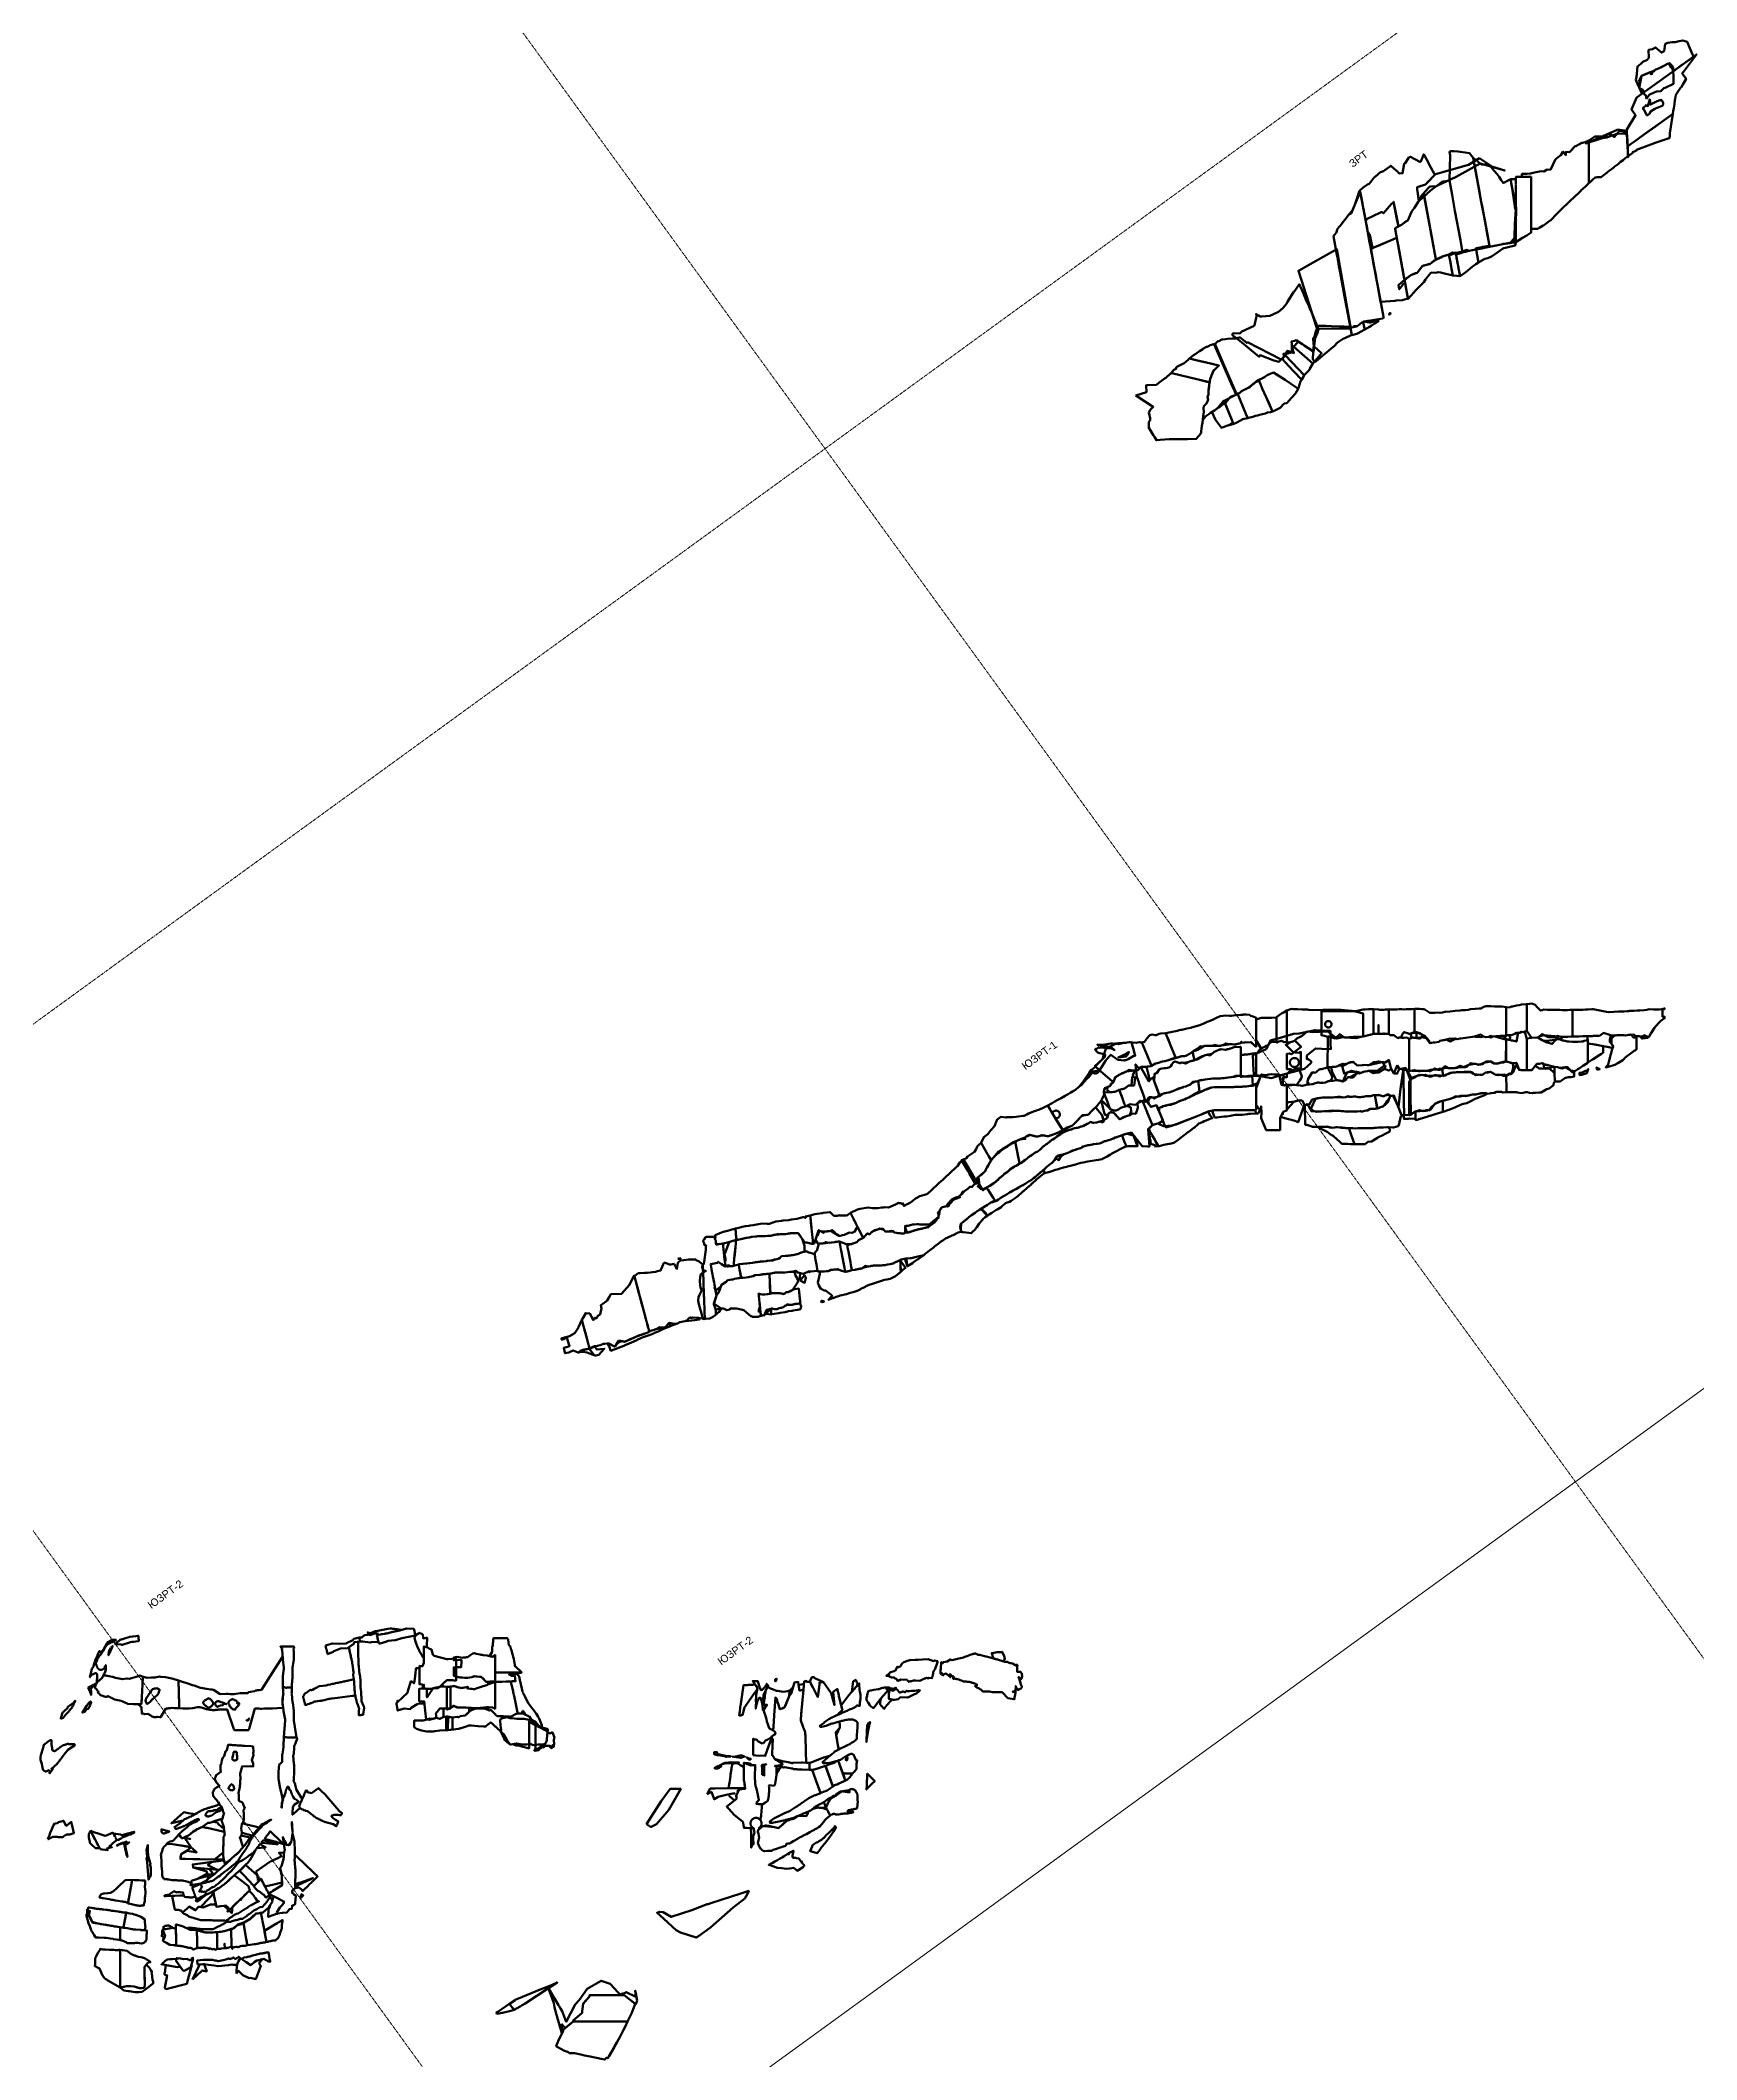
# Model space of a CAD drawing. Header units: millimetres. Extents: x -11105 to 6250, y -8045 to 7046.
# Drawn here: x -3927 to -3278, y -1069 to -278 of the extents above; entities that cross this region are included whole.
import ezdxf
from ezdxf.enums import TextEntityAlignment as Align

# ---------------------------------------------------------------- set-up
doc = ezdxf.new("R2010")
doc.units = ezdxf.units.MM
doc.linetypes.add('DOT', pattern=[2, 1, -1])
for name, color, linetype in [('_Сеть_', 1, 'Continuous'), ('C_____20241011082056843177_Очистные_-225_ЗРТ_tridb_ОР_04_17', 1, 'Continuous'), ('C_____20241011082107416043_БДШ-01_11_13_-260_ЮЗРТ_ОР_tridb_ОР_03_19', 1, 'Continuous'), ('C_____20241011082107416043_БДШ-01_11_13_-260_ЮЗРТ_ОР_tridb_ОР_04_19', 1, 'Continuous'), ('C_____20241011082107523759_БДШ-02_9_11_-260-ОР_tridb_ОР_04_19', 1, 'Continuous'), ('C_____20241011082107633462_БДШ-03_9_11_-260-ОР_tridb_ОР_04_19', 1, 'Continuous'), ('C_____20241011082107859057_БДШ-0_26_23_18_-260_ЮЗРТ-2_tridb_ОР_02_20', 1, 'Continuous'), ('C_____20241011082107859057_БДШ-0_26_23_18_-260_ЮЗРТ-2_tridb_ОР_03_20', 1, 'Continuous'), ('C_____20241011082107859057_БДШ-0_26_23_18_-260_ЮЗРТ-2_tridb_ОР_04_20', 1, 'Continuous'), ('C_____20241011082107859057_БДШ-0_26_23_18_-260_ЮЗРТ-2_tridb_ОР_05_20', 1, 'Continuous'), ('C_____20241011082107978176_БДШ-0_26_28_-260_ЮЗРТ-2_tridb_ОР_11_20', 1, 'Continuous'), ('C_____20241011082107978176_БДШ-0_26_28_-260_ЮЗРТ-2_tridb_ОР_12_20', 1, 'Continuous'), ('C_____20241011082108115808_БДШ-0_28_30_-260_ЮЗРТ-2_ОР_tridb_ОР_09_20', 1, 'Continuous'), ('C_____20241011082108224635_БДШ-1_11_14_-260_tridb_ОР_02_19', 1, 'Continuous'), ('C_____20241011082108224635_БДШ-1_11_14_-260_tridb_ОР_03_19', 1, 'Continuous'), ('C_____20241011082108224635_БДШ-1_11_14_-260_tridb_ОР_03_19_11', 1, 'Continuous'), ('C_____20241011082108224635_БДШ-1_11_14_-260_tridb_ОР_03_19_БОГАТАЯ', 1, 'Continuous'), ('C_____20241011082108224635_БДШ-1_11_14_-260_tridb_ОР_04_19', 1, 'Continuous'), ('C_____20241011082108351243_БДШ-1_14_17_-260_ЮЗРТ_ОР_tridb_ОР_05_19', 1, 'Continuous'), ('C_____20241011082108351243_БДШ-1_14_17_-260_ЮЗРТ_ОР_tridb_ОР_06_19', 1, 'Continuous'), ('C_____20241011082108472438_БДШ-1_16_14_ЮЗРТ-2_ОР_tridb_ОР_07_20', 1, 'Continuous'), ('C_____20241011082108590916_БДШ-1_17_19_-260_ЮЗРТ_ОР_tridb_ОР_06_19', 1, 'Continuous'), ('C_____20241011082108590916_БДШ-1_17_19_-260_ЮЗРТ_ОР_tridb_ОР_08_19', 1, 'Continuous'), ('C_____20241011082108718217_БДШ-1_18_16_-260_ЮЗРТ-2_tridb_ОР_03_20', 1, 'Continuous'), ('C_____20241011082108718217_БДШ-1_18_16_-260_ЮЗРТ-2_tridb_ОР_04_20', 1, 'Continuous'), ('C_____20241011082108856750_БДШ-1_18_19_-260_ЮЗРТ-2_ОР_tridb_ОР_02_20', 1, 'Continuous'), ('C_____20241011082108973062_БДШ-1_22_18_23_18_-260_ЮЗРТ-2_tridb_ОР_01_20', 1, 'Continuous'), ('C_____20241011082109083635_БДШ-1_23_18_24_-260_ЮЗРТ-2_ОР_tridb_ОР_02_20', 1, 'Continuous'), ('C_____20241011082109190137_БДШ-1_26_23_П18_-260_ЮЗРТ-2_ОР_tridb_ОР_10_20', 1, 'Continuous'), ('C_____20241011082109304504_БДШ-1_26_28_-260_ЮЗРТ-2_ОР_tridb_ОР_01_20', 1, 'Continuous'), ('C_____20241011082109304504_БДШ-1_26_28_-260_ЮЗРТ-2_ОР_tridb_ОР_02_20', 1, 'Continuous'), ('C_____20241011082109304504_БДШ-1_26_28_-260_ЮЗРТ-2_ОР_tridb_ОР_03_20', 1, 'Continuous'), ('C_____20241011082109304504_БДШ-1_26_28_-260_ЮЗРТ-2_ОР_tridb_ОР_03_20_с_ОРТА_26_П12', 1, 'Continuous'), ('C_____20241011082109443148_БДШ-1_26_П12_28_-260_ЮЗРТ-2_ОР_tridb_ОР_04_20', 1, 'Continuous'), ('C_____20241011082109577262_БДШ-1_28_30_-260_ЮЗРТ-2_ОР_tridb_ОР_10_20', 1, 'Continuous'), ('C_____20241011082109577262_БДШ-1_28_30_-260_ЮЗРТ-2_ОР_tridb_ОР_11_20', 1, 'Continuous'), ('C_____20241011082109748007_БДШ-1_5_3_-260_ЮЗРТ_tridb_ОР_10_18', 1, 'Continuous'), ('C_____20241011082109748007_БДШ-1_5_3_-260_ЮЗРТ_tridb_ОР_11_18', 1, 'Continuous'), ('C_____20241011082109748007_БДШ-1_5_3_-260_ЮЗРТ_tridb_ОР_12_18', 1, 'Continuous'), ('C_____20241011082109869451_БДШ-1_5_7_-260_ЮЗРТ_ОР_tridb_ОР_01_19', 1, 'Continuous'), ('C_____20241011082109869451_БДШ-1_5_7_-260_ЮЗРТ_ОР_tridb_ОР_12_18', 1, 'Continuous'), ('C_____20241011082109987439_БДШ-1_7_9_-260_ЮЗРТ_ОР_tridb_ОР_01_19', 1, 'Continuous'), ('C_____20241011082109987439_БДШ-1_7_9_-260_ЮЗРТ_ОР_tridb_ОР_02_19', 1, 'Continuous'), ('C_____20241011082109987439_БДШ-1_7_9_-260_ЮЗРТ_ОР_tridb_ОР_11_18', 1, 'Continuous'), ('C_____20241011082109987439_БДШ-1_7_9_-260_ЮЗРТ_ОР_tridb_ОР_12_18', 1, 'Continuous'), ('C_____20241011082110121440_БДШ-1_9_11_-260_ЮЗРТ_ОР_tridb_ОР_01_19', 1, 'Continuous'), ('C_____20241011082110121440_БДШ-1_9_11_-260_ЮЗРТ_ОР_tridb_ОР_03_19', 1, 'Continuous'), ('C_____20241011082110239226_БДШ-2_11_14_-260_ЮЗРТ_ОР_tridb_ОР_04_19', 1, 'Continuous'), ('C_____20241011082110676027_БДШ-2_14_17_-260_ЮЗРТ_ОР_tridb_ОР_05_19', 1, 'Continuous'), ('C_____20241011082110676027_БДШ-2_14_17_-260_ЮЗРТ_ОР_tridb_ОР_06_19', 1, 'Continuous'), ('C_____20241011082110676027_БДШ-2_14_17_-260_ЮЗРТ_ОР_tridb_ОР_07_19', 1, 'Continuous'), ('C_____20241011082110855158_БДШ-2_17_19_-260_ЮЗРТ_ОР_tridb_ОР_07_19', 1, 'Continuous'), ('C_____20241011082110855158_БДШ-2_17_19_-260_ЮЗРТ_ОР_tridb_ОР_08_19', 1, 'Continuous'), ('C_____20241011082111004552_БДШ-2_18_16_-260_ЮЗРТ-2_ОР_tridb_ОР_03_20', 1, 'Continuous'), ('C_____20241011082111004552_БДШ-2_18_16_-260_ЮЗРТ-2_ОР_tridb_ОР_04_20', 1, 'Continuous'), ('C_____20241011082111124227_БДШ-2_19_21_-260_ЮЗРТ_ОР_tridb_ОР_08_19', 1, 'Continuous'), ('C_____20241011082111124227_БДШ-2_19_21_-260_ЮЗРТ_ОР_tridb_ОР_08_19_21', 1, 'Continuous'), ('C_____20241011082111124227_БДШ-2_19_21_-260_ЮЗРТ_ОР_tridb_ОР_09_19', 1, 'Continuous'), ('C_____20241011082111270835_БДШ-2_22_18_23_18_-260_ЮЗРТ-2_tridb_ОР_01_20', 1, 'Continuous'), ('C_____20241011082111388690_БДШ-2_22_21_-260_ЮЗРТ-2_tridb_ОР_11_19', 1, 'Continuous'), ('C_____20241011082111388690_БДШ-2_22_21_-260_ЮЗРТ-2_tridb_ОР_12_19', 1, 'Continuous'), ('C_____20241011082111388690_БДШ-2_22_21_-260_ЮЗРТ-2_tridb_ОР_12_19_КОЗЕЛ', 1, 'Continuous'), ('C_____20241011082111539803_БДШ-2_23_18_24_-260_ЮЗРТ-2_ОР_tridb_ОР_02_20', 1, 'Continuous'), ('C_____20241011082111539803_БДШ-2_23_18_24_-260_ЮЗРТ-2_ОР_tridb_ОР_03_20', 1, 'Continuous'), ('C_____20241011082111675117_БДШ-2_26_28_-260_ЮЗРТ-2_ОР_tridb_ОР_06_20', 1, 'Continuous'), ('C_____20241011082111832339_БДШ-2_28_30_-260_ЮЗРТ-2_ОР_tridb_ОР_09_20', 1, 'Continuous'), ('C_____20241011082111832339_БДШ-2_28_30_-260_ЮЗРТ-2_ОР_tridb_ОР_10_20', 1, 'Continuous'), ('C_____20241011082111989397_БДШ-2_5_3_-260_ЮЗРТ_ОР_tridb_ОР_10_18', 1, 'Continuous'), ('C_____20241011082111989397_БДШ-2_5_3_-260_ЮЗРТ_ОР_tridb_ОР_11_18', 1, 'Continuous'), ('C_____20241011082111989397_БДШ-2_5_3_-260_ЮЗРТ_ОР_tridb_ОР_12_18', 1, 'Continuous'), ('C_____20241011082112124605_БДШ-2_5_7_260_ЮЗРТ_ОР_tridb_ОР_12_18', 1, 'Continuous'), ('C_____20241011082112242269_БДШ-2_7_9_-260_ЮЗРТ_ОР_tridb_ОР_01_19', 1, 'Continuous'), ('C_____20241011082112242269_БДШ-2_7_9_-260_ЮЗРТ_ОР_tridb_ОР_02_19', 1, 'Continuous'), ('C_____20241011082112377290_БДШ-2_9_11_-260_ЮЗРТ_ОР_tridb_ОР_02_19', 1, 'Continuous'), ('C_____20241011082112377290_БДШ-2_9_11_-260_ЮЗРТ_ОР_tridb_ОР_03_19', 1, 'Continuous'), ('C_____20241011082112499904_БДШ-3_16_18_-260_ЮЗРТ-2_ОР_tridb_ОР_05_20', 1, 'Continuous'), ('C_____20241011082112499904_БДШ-3_16_18_-260_ЮЗРТ-2_ОР_tridb_ОР_06_20', 1, 'Continuous'), ('C_____20241011082112499904_БДШ-3_16_18_-260_ЮЗРТ-2_ОР_tridb_ОР_07_20', 1, 'Continuous'), ('C_____20241011082112625284_БДШ-3_17_19_-260_ЮЗРТ_ОР_tridb_ОР_05_19', 1, 'Continuous'), ('C_____20241011082112890443_БДШ-3_22_18_23_18-260_ЮЗРТ-2_ОР_tridb_ОР_01_20', 1, 'Continuous'), ('C_____20241011082113358521_БДШ-3_23_18_24_-260_ЮЗРТ-2_ОР_tridb_ОР_02_20', 1, 'Continuous'), ('C_____20241011082113471330_БДШ-3_26_28_-260_ЮЗРТ-2_ОР_tridb_ОР_06_20', 1, 'Continuous'), ('C_____20241011082113471330_БДШ-3_26_28_-260_ЮЗРТ-2_ОР_tridb_ОР_07_20', 1, 'Continuous'), ('C_____20241011082113907995_БДШ-3_28_30_-260_ЮЗРТ-2_ОР_tridb_ОР_09_20', 1, 'Continuous'), ('C_____20241011082113907995_БДШ-3_28_30_-260_ЮЗРТ-2_ОР_tridb_ОР_10_20', 1, 'Continuous'), ('C_____20241011082114058487_БДШ-3_5_3_-260_ЮЗРТ_ОР_tridb_ОР_12_18', 1, 'Continuous'), ('C_____20241011082114190791_БДШ-3_5_7_-260_ЮЗРТ_ОР_tridb_ОР_12_18', 1, 'Continuous'), ('C_____20241011082114343941_БДШ-3_7_9_-260_ЮЗРТ_ОР_tridb_ОР_01_19', 1, 'Continuous'), ('C_____20241011082114343941_БДШ-3_7_9_-260_ЮЗРТ_ОР_tridb_ОР_02_19', 1, 'Continuous'), ('C_____20241011082114523064_БДШ-3_9_11_-260_ЮЗРТ_ОР_tridb_ОР_02_19', 1, 'Continuous'), ('C_____20241011082114693233_БДШ-4_16_18_-260_ЮЗРТ-2_ОР_tridb_ОР_07_20', 1, 'Continuous'), ('C_____20241011082114830865_БДШ-4_26_24_-260_ЮЗРТ-2_ОР_tridb_ОР_01_20', 1, 'Continuous'), ('C_____20241011082114937579_БДШ-4_7_9_-260_ЮЗРТ_ОР_tridb_ОР_01_19', 1, 'Continuous'), ('C_____20241011082115055375_ОРТ_17_П5_-260_ЮЗРТ-2_ОР_tridb_ОР_07_20', 1, 'Continuous'), ('C_____20241011082115186451_ОРТ_16_-260_ЮЗРТ-2_ОР_tridb_ОР_07_20', 1, 'Continuous'), ('C_____20241011082115186451_ОРТ_16_-260_ЮЗРТ-2_ОР_tridb_ОР_08_20', 1, 'Continuous'), ('C_____20241011082115403173_ОРТ_18_-260_ЮЗРТ-2_ОР_tridb_ОР_02_20', 1, 'Continuous'), ('C_____20241011082115403173_ОРТ_18_-260_ЮЗРТ-2_ОР_tridb_ОР_03_20', 1, 'Continuous'), ('C_____20241011082115403173_ОРТ_18_-260_ЮЗРТ-2_ОР_tridb_ОР_05_20', 1, 'Continuous'), ('C_____20241011082115540937_ОРТ_19_-260_ЮЗРТ_ОР_tridb_ОР_08_19', 1, 'Continuous'), ('C_____20241011082115724228_ОРТ_22_18_-260_ЮЗРТ-2_tridb_ОР_01_20', 1, 'Continuous'), ('C_____20241011082115724228_ОРТ_22_18_-260_ЮЗРТ-2_tridb_ОР_12_19', 1, 'Continuous'), ('C_____20241011082115958728_ОРТ_24_П13_-260_ЮЗРТ-2_ОР_tridb_ОР_09_20', 1, 'Continuous'), ('C_____20241011082116097569_ОРТ_26_-260_ЮЗРТ-2_ОР_tridb_ОР_08_20', 1, 'Continuous'), ('C_____20241011082116097569_ОРТ_26_-260_ЮЗРТ-2_ОР_tridb_ОР_09_20', 1, 'Continuous'), ('C_____20241011082116097569_ОРТ_26_-260_ЮЗРТ-2_ОР_tridb_ОР_10_20', 1, 'Continuous'), ('C_____20241011082116097569_ОРТ_26_-260_ЮЗРТ-2_ОР_tridb_ОР_11_20', 1, 'Continuous'), ('C_____20241011082116258651_ОРТ_26_П12_-260_ЮЗРТ-2_ОР_tridb_ОР_04_20', 1, 'Continuous'), ('C_____20241011082116394111_ОРТ_28_-260_ЮЗРТ2_ОР_tridb_ОР_10_20', 1, 'Continuous'), ('C_____20241011082116394111_ОРТ_28_-260_ЮЗРТ2_ОР_tridb_ОР_11_20', 1, 'Continuous'), ('C_____20241011082116394111_ОРТ_28_-260_ЮЗРТ2_ОР_tridb_ОР_11_20_ПРИРЕЗКА', 1, 'Continuous'), ('C_____20241011082116394111_ОРТ_28_-260_ЮЗРТ2_ОР_tridb_ОР_12_20', 1, 'Continuous'), ('C_____20241011082116562224_ОРТ_29_П6_-260_ПШ_ЮЗРТ-2_ОР_tridb_ОР_08_20', 1, 'Continuous'), ('C_____20241011082116562224_ОРТ_29_П6_-260_ПШ_ЮЗРТ-2_ОР_tridb_ОР_09_20', 1, 'Continuous'), ('C_____20241011082116859118_ОРТ_2_260_ЮЗРТ_tridb_ОР_10_18', 1, 'Continuous'), ('C_____20241011082116977552_БДШ-1_11_14_-280_ЮЗРТ_СОБР_tridb_ОР_09_19', 1, 'Continuous'), ('C_____20241011082117105355_БДШ-1_7_3_-280_ЮЗРТ_С_ОБР_tridb_ОР_03_19', 1, 'Continuous'), ('C_____20241011082117105355_БДШ-1_7_3_-280_ЮЗРТ_С_ОБР_tridb_ОР_04_19', 1, 'Continuous'), ('C_____20241011082117226590_БДШ-1_7_9_-280_ЮЗРТ_СОБР_tridb_ОР_05_19', 1, 'Continuous'), ('C_____20241011082117226590_БДШ-1_7_9_-280_ЮЗРТ_СОБР_tridb_ОР_06_19', 1, 'Continuous'), ('C_____20241011082117358716_БДШ-1_9_11_-280_ЮЗРТ_СОБР_tridb_ОР_08_19', 1, 'Continuous'), ('C_____20241011082117645332_БДШ_1_8_3_-280_ЗРТ_С_ОБР_tridb_ОР_10_18', 1, 'Continuous'), ('C_____20241011082118096326_БДШ-0_7_6_-280_ЗРТ_tridb_ОР_06_19', 1, 'Continuous'), ('C_____20241011082118213266_БДШ-0_8_10_-280_ЗРТ_ОР_tridb_ОР_12_18_111', 1, 'Continuous'), ('C_____20241011082118360278_БДШ-1_11_17_-280_ЮЗРТ_ОР_tridb_ОР_10_19', 1, 'Continuous'), ('C_____20241011082118360278_БДШ-1_11_17_-280_ЮЗРТ_ОР_tridb_ОР_11_19', 1, 'Continuous'), ('C_____20241011082118360278_БДШ-1_11_17_-280_ЮЗРТ_ОР_tridb_ОР_12_19', 1, 'Continuous'), ('C_____20241011082118546050_БДШ-1_14_17_-280_ЮЗРТ_ОР_tridb_ОР_11_19', 1, 'Continuous'), ('C_____20241011082118716347_БДШ-1_17_17_21_12_-280_ЮЗРТ_ОР_tridb_ОР_01_20', 1, 'Continuous'), ('C_____20241011082118716347_БДШ-1_17_17_21_12_-280_ЮЗРТ_ОР_tridb_ОР_12_19', 1, 'Continuous'), ('C_____20241011082119609964_БДШ-1_3_2_-280_ЗРТ_ОР_tridb_ОР_05_19_КАМЕРА_11_05', 1, 'Continuous'), ('C_____20241011082119609964_БДШ-1_3_2_-280_ЗРТ_ОР_tridb_ОР_07_19', 1, 'Continuous'), ('C_____20241011082119808664_БДШ-1_5_3_-280_ЗРТ_ОР_tridb_ОР_06_18', 1, 'Continuous'), ('C_____20241011082119808664_БДШ-1_5_3_-280_ЗРТ_ОР_tridb_ОР_07_18', 1, 'Continuous'), ('C_____20241011082120142699_БДШ-1_5_6_-280_ЗРТ_tridb_ОР_06_18', 1, 'Continuous'), ('C_____20241011082120142699_БДШ-1_5_6_-280_ЗРТ_tridb_ОР_07_18', 1, 'Continuous'), ('C_____20241011082120142699_БДШ-1_5_6_-280_ЗРТ_tridb_ОР_08_18', 1, 'Continuous'), ('C_____20241011082120450879_БДШ-1_6_7_-280_ЗРТ_ОР_tridb_ОР_08_18', 1, 'Continuous'), ('C_____20241011082120450879_БДШ-1_6_7_-280_ЗРТ_ОР_tridb_ОР_09_18', 1, 'Continuous'), ('C_____20241011082120634190_БДШ-1_7_8_-280_ЗРТ_ОР_tridb_ОР_01_19', 1, 'Continuous'), ('C_____20241011082121001548_БДШ-1_8_10_-280_ЗРТ_ОР_tridb_ОР_01_19', 1, 'Continuous'), ('C_____20241011082121001548_БДШ-1_8_10_-280_ЗРТ_ОР_tridb_ОР_10_18', 1, 'Continuous'), ('C_____20241011082121001548_БДШ-1_8_10_-280_ЗРТ_ОР_tridb_ОР_11_18', 1, 'Continuous'), ('C_____20241011082121001548_БДШ-1_8_10_-280_ЗРТ_ОР_tridb_ОР_12_18', 1, 'Continuous'), ('C_____20241011082121304263_БДШ-2_11_13_-280_ЮЗРТ_ОР_tridb_ОР_10_19', 1, 'Continuous'), ('C_____20241011082121465439_БДШ-2_11_14_-280_ЮЗРТ_ОР_tridb_ОР_10_19', 1, 'Continuous'), ('C_____20241011082121465439_БДШ-2_11_14_-280_ЮЗРТ_ОР_tridb_ОР_11_19', 1, 'Continuous'), ('C_____20241011082121635863_БДШ-2_14_17_-280_ЮЗРТ_ОР_tridb_ОР_11_19', 1, 'Continuous'), ('C_____20241011082121635863_БДШ-2_14_17_-280_ЮЗРТ_ОР_tridb_ОР_12_19', 1, 'Continuous'), ('C_____20241011082121811045_БДШ-2_17_17_21_12_-280_ЮЗРТ_ОР_tridb_ОР_01_20', 1, 'Continuous'), ('C_____20241011082121811045_БДШ-2_17_17_21_12_-280_ЮЗРТ_ОР_tridb_ОР_12_19', 1, 'Continuous'), ('C_____20241011082121990565_БДШ-2_21_12_22_-280_ЮЗРТ_ОР_tridb_ОР_01_20', 1, 'Continuous'), ('C_____20241011082122624276_БДШ-2_5_3_-280_ЮЗРТ_ОР_tridb_ОР_03_19', 1, 'Continuous'), ('C_____20241011082122858159_БДШ-2_5_6_280_ЗРТ_ОР_tridb_ОР_07_18', 1, 'Continuous'), ('C_____20241011082122858159_БДШ-2_5_6_280_ЗРТ_ОР_tridb_ОР_08_18', 1, 'Continuous'), ('C_____20241011082123050262_БДШ-2_5_7_-280_ЮЗРТ_ОР_tridb_ОР_04_19', 1, 'Continuous'), ('C_____20241011082123050262_БДШ-2_5_7_-280_ЮЗРТ_ОР_tridb_ОР_05_19', 1, 'Continuous'), ('C_____20241011082123156420_БДШ-2_6_7_-280_ЗРТ_ОР_tridb_ОР_08_18', 1, 'Continuous'), ('C_____20241011082123156420_БДШ-2_6_7_-280_ЗРТ_ОР_tridb_ОР_09_18', 1, 'Continuous'), ('C_____20241011082123156420_БДШ-2_6_7_-280_ЗРТ_ОР_tridb_ОР_10_18', 1, 'Continuous'), ('C_____20241011082123424223_БДШ-2_7_9_-280_ЮЗРТ_ОР_tridb_ОР_06_19', 1, 'Continuous'), ('C_____20241011082123424223_БДШ-2_7_9_-280_ЮЗРТ_ОР_tridb_ОР_07_19', 1, 'Continuous'), ('C_____20241011082123622409_БДШ-2_8_10_-280_ЗРТ_tridb_ОР_01_19', 1, 'Continuous'), ('C_____20241011082123622409_БДШ-2_8_10_-280_ЗРТ_tridb_ОР_10_18', 1, 'Continuous'), ('C_____20241011082123622409_БДШ-2_8_10_-280_ЗРТ_tridb_ОР_11_18', 1, 'Continuous'), ('C_____20241011082123622409_БДШ-2_8_10_-280_ЗРТ_tridb_ОР_12_18', 1, 'Continuous'), ('C_____20241011082123827578_БДШ-2_9_11_-280_ЮЗРТ_ОР_tridb_ОР_07_19', 1, 'Continuous'), ('C_____20241011082123827578_БДШ-2_9_11_-280_ЮЗРТ_ОР_tridb_ОР_08_19', 1, 'Continuous'), ('C_____20241011082123827578_БДШ-2_9_11_-280_ЮЗРТ_ОР_tridb_ОР_09_19', 1, 'Continuous'), ('C_____20241011082123984601_БДШ-3_11_13_-280_ЮЗРТ_ОР_tridb_ОР_08_19', 1, 'Continuous'), ('C_____20241011082124783108_БДШ-3_5_7_-280_ЮЗРТ_ОР_tridb_ОР_04_19', 1, 'Continuous'), ('C_____20241011082124783108_БДШ-3_5_7_-280_ЮЗРТ_ОР_tridb_ОР_05_19', 1, 'Continuous'), ('C_____20241011082125020299_БДШ-3_6_7_-280_ЗРТ_ОР_tridb_ОР_01_19', 1, 'Continuous'), ('C_____20241011082125020299_БДШ-3_6_7_-280_ЗРТ_ОР_tridb_ОР_09_18', 1, 'Continuous'), ('C_____20241011082125020299_БДШ-3_6_7_-280_ЗРТ_ОР_tridb_ОР_10_18', 1, 'Continuous'), ('C_____20241011082125271260_БДШ-3_7_9_-280_ЮЗРТ_ОР_tridb_ОР_06_19', 1, 'Continuous'), ('C_____20241011082125271260_БДШ-3_7_9_-280_ЮЗРТ_ОР_tridb_ОР_07_19', 1, 'Continuous'), ('C_____20241011082125423433_БДШ-3_9_11_-280_ЮЗРТ_ОР_tridb_ОР_07_19', 1, 'Continuous'), ('C_____20241011082125423433_БДШ-3_9_11_-280_ЮЗРТ_ОР_tridb_ОР_08_19', 1, 'Continuous'), ('C_____20241011082125726922_ОРТ-10_-280_ЗРТ_tridb_ОР_09_18', 1, 'Continuous'), ('C_____20241011082125726922_ОРТ-10_-280_ЗРТ_tridb_ОР_10_18', 1, 'Continuous'), ('C_____20241011082125877515_ОРТ_21_12_-280_ЮЗРТ_ОР_tridb_ОР_01_20', 1, 'Continuous'), ('C_____20241011082126049664_ОРТ_3_-280_ЗРТ_ОР_tridb_ОР_01_19', 1, 'Continuous'), ('C_____20241011082126049664_ОРТ_3_-280_ЗРТ_ОР_tridb_ОР_02_19', 1, 'Continuous'), ('C_____20241011082126535386_ОРТ_5_-280_-280_ЗРТ_tridb_ОР_06_18_1_декада', 1, 'Continuous'), ('C_____20241011082126904249_ОРТ_7_-280_ЗРТ_ОР_tridb_ОР_02_19', 1, 'Continuous'), ('C_____20241011082126904249_ОРТ_7_-280_ЗРТ_ОР_tridb_ОР_06_19', 1, 'Continuous'), ('C_____20241011082127243155_ОРТ_8_-280_ЗРТ_ОР_tridb_ОР_01_19', 1, 'Continuous'), ('C_____20241011082127243155_ОРТ_8_-280_ЗРТ_ОР_tridb_ОР_02_19', 1, 'Continuous'), ('C_____20241011082127675677_БДШ-0_13_11_-290_ЮЗРТ-2_ОР_tridb_ОР_11_21', 1, 'Continuous'), ('C_____20241011082127926820_БДШ-0_17_13_-290_ЮЗРТ-2_ОР_tridb_ОР_02_22', 1, 'Continuous'), ('C_____20241011082127926820_БДШ-0_17_13_-290_ЮЗРТ-2_ОР_tridb_ОР_11_21', 1, 'Continuous'), ('C_____20241011082128406173_БДШ-1_17_13_-290_ЮЗРТ-2_ОР_tridb_ОР_04_22', 1, 'Continuous'), ('C_____20241011082128406173_БДШ-1_17_13_-290_ЮЗРТ-2_ОР_tridb_ОР_05_22', 1, 'Continuous'), ('C_____20241011082129155379_БДШ-1_21_23_ЛИНЗА_-290_ЮЗРТ-2_ОР_tridb_ОР_06_21', 1, 'Continuous'), ('C_____20241011082129155379_БДШ-1_21_23_ЛИНЗА_-290_ЮЗРТ-2_ОР_tridb_ОР_07_21', 1, 'Continuous'), ('C_____20241011082130058816_БДШ-1_25_30_-290_ЮЗРТ-2_ОР_tridb_ОР_01_22_СОБР', 1, 'Continuous'), ('C_____20241011082131993910_ОРТ-21_-290_ЮЗРТ-2_ОР_tridb_ОР_05_21', 1, 'Continuous'), ('C_____20241011082131993910_ОРТ-21_-290_ЮЗРТ-2_ОР_tridb_ОР_06_21', 1, 'Continuous'), ('C_____20241011082131993910_ОРТ-21_-290_ЮЗРТ-2_ОР_tridb_ОР_06_21_СОБР', 1, 'Continuous'), ('C_____20241011082132421979_ОРТ_17_-290_ЮЗРТ-2_ОР_tridb_ОР_09_21_СОБР', 1, 'Continuous'), ('C_____20241011082132421979_ОРТ_17_-290_ЮЗРТ-2_ОР_tridb_ОР_11_22_СОБР', 1, 'Continuous'), ('C_____20241011082132421979_ОРТ_17_-290_ЮЗРТ-2_ОР_tridb_ОР_12_22_СОБР', 1, 'Continuous'), ('C_____20241011082132798427_ОРТ_19_-290_ЮЗРТ-2_ОР_tridb_ОР_08_21_СОБР', 1, 'Continuous'), ('C_____20241011082132798427_ОРТ_19_-290_ЮЗРТ-2_ОР_tridb_ОР_09_21_СОБР', 1, 'Continuous'), ('C_____20241011082132999517_ОРТ_22_П18_-290_ЮЗРТ-2_ОР_tridb_ОР_12_21', 1, 'Continuous')]:
    doc.layers.add(name, color=color, linetype=linetype)
doc.styles.add('Arial', font='arial.ttf', dxfattribs={"height": 0.2})

msp = doc.modelspace()

# ---------------------------------------------------------------- texts
at = {"layer": 'C_____20241011082056843177_Очистные_-225_ЗРТ_tridb_ОР_04_17', "color": 178, "true_color": 0x000064, "style": 'Arial'}
for s, p in [('ЗРТ', (-3410.26, -324.85)), ('ЮЗРТ-1', (-3535.22, -675.89)), ('ЮЗРТ-2', (-3877.58, -886.93)), ('ЮЗРТ-2', (-3654.36, -908.99))]:
    msp.add_text(s, height=3, rotation=36, dxfattribs=at).set_placement(p, align=Align.MIDDLE_CENTER)

# ---------------------------------------------------------------- linework, layer by layer
at = {"layer": '_Сеть_', "color": 251, "linetype": 'DOT', "lineweight": 13, "ltscale": 0.09, "true_color": 0x42495b}
for points in [[(-9635.37, -4809.35), (3898.93, 5023.9)], [(-1196.7, -3772.65), (-5203.39, 1742.08)], [(-1601.21, -4066.55), (-5607.9, 1448.19)]]:
    msp.add_lwpolyline(points, dxfattribs=at)
at = {"layer": '_Сеть_', "color": 251, "linetype": 'Continuous', "lineweight": 13, "ltscale": 0.09, "true_color": 0x42495b}
msp.add_lwpolyline([(-9341.48, -5213.85), (4192.82, 4619.39)], dxfattribs=at)
at = {"layer": 'C_____20241011082107416043_БДШ-01_11_13_-260_ЮЗРТ_ОР_tridb_ОР_03_19', "color": 18, "linetype": 'Continuous', "lineweight": 60, "ltscale": 0.09, "true_color": 0x000000}
msp.add_lwpolyline([(-3507.87, -696.1), (-3507.94, -695.91), (-3508.18, -695.29), (-3508.49, -694.45), (-3508.57, -694.22), (-3508.63, -694.07), (-3509.36, -692.09), (-3509.43, -691.91), (-3509.46, -691.84), (-3509.95, -690.5), (-3509.95, -690.49), (-3509.93, -690.49), (-3507.9, -690.29), (-3506.57, -690.31), (-3505.79, -690.22), (-3505.09, -689.95), (-3503.96, -689.4), (-3503.96, -689.4), (-3503.96, -689.4), (-3503.9, -689.55), (-3503.9, -689.55), (-3503.9, -689.55), (-3503.35, -691.05), (-3503.2, -691.45), (-3503.17, -691.53), (-3503.17, -691.53), (-3502.85, -692.39), (-3501.98, -694.74), (-3501.98, -694.74), (-3501.8, -695.22), (-3501.8, -695.22), (-3501.78, -695.26), (-3501.57, -695.83), (-3501.54, -695.92), (-3501.54, -695.92), (-3502.61, -696.22), (-3503.49, -696.42), (-3504.28, -697.12), (-3505.2, -697.54), (-3506.33, -697.41), (-3507.55, -696.98), (-3507.87, -696.1)], dxfattribs=at)
at = {"layer": 'C_____20241011082107416043_БДШ-01_11_13_-260_ЮЗРТ_ОР_tridb_ОР_04_19', "color": 18, "linetype": 'Continuous', "lineweight": 60, "ltscale": 0.09, "true_color": 0x000000}
msp.add_lwpolyline([(-3560.17, -726.49), (-3560.38, -726.13), (-3560.44, -726.03), (-3560.46, -725.99), (-3560.49, -725.95), (-3560.54, -725.86), (-3560.54, -725.86), (-3560.54, -725.85), (-3562.59, -722.31), (-3562.72, -722.1), (-3562.73, -722.08), (-3562.76, -722.02), (-3562.76, -722.02), (-3562.77, -722), (-3562.79, -721.98), (-3562.79, -721.97), (-3562.79, -721.97), (-3562.96, -721.69), (-3562.98, -721.65), (-3563, -721.61), (-3563.09, -721.46), (-3563.17, -721.32), (-3563.46, -720.81), (-3565.58, -717.15), (-3565.72, -716.92), (-3564.96, -716.62), (-3563.85, -716.15), (-3563.38, -715.48), (-3560.64, -713.72), (-3560.02, -712.65), (-3559.57, -711.57), (-3558.96, -710.9), (-3558.11, -710.1), (-3558.08, -710.15), (-3558.02, -710.26), (-3558, -710.3), (-3557.93, -710.41), (-3557.92, -710.44), (-3555.53, -714.56), (-3555.42, -714.75), (-3555.41, -714.77), (-3555.3, -714.96), (-3555.29, -714.97), (-3555.18, -715.16), (-3555.14, -715.23), (-3554.16, -716.92), (-3554.8, -718.07), (-3555.35, -718.86), (-3555.94, -720.07), (-3556.34, -721.15), (-3557.94, -722.64), (-3559.46, -723.73), (-3559.8, -724.96), (-3560.17, -726.49)], dxfattribs=at)
at = {"layer": 'C_____20241011082107523759_БДШ-02_9_11_-260-ОР_tridb_ОР_04_19', "color": 18, "linetype": 'Continuous', "lineweight": 60, "ltscale": 0.09, "true_color": 0x000000}
msp.add_lwpolyline([(-3494.05, -692.79), (-3494.06, -692.78), (-3494.22, -692.33), (-3494.51, -691.5), (-3494.88, -690.47), (-3495.02, -690.09), (-3496.11, -687.06), (-3496.34, -686.41), (-3496.35, -686.39), (-3497.07, -684.37), (-3497.06, -684.36), (-3497.04, -684.36), (-3497.58, -679.44), (-3496.48, -680.82), (-3495.45, -680.82), (-3492.38, -686.12), (-3491.54, -685.08), (-3490.81, -684.61), (-3490.67, -684.98), (-3489.16, -689.04), (-3488.76, -690.11), (-3488.73, -690.2), (-3488.28, -691.42), (-3488.71, -691.99), (-3490.02, -692.47), (-3491.22, -692.33), (-3492.22, -692.3), (-3492.86, -693.29), (-3493.6, -694.06), (-3494.05, -692.79)], dxfattribs=at)
at = {"layer": 'C_____20241011082107633462_БДШ-03_9_11_-260-ОР_tridb_ОР_04_19', "color": 18, "linetype": 'Continuous', "lineweight": 60, "ltscale": 0.09, "true_color": 0x000000}
msp.add_lwpolyline([(-3490.92, -703.2), (-3491.93, -700.8), (-3493, -698.24), (-3493.04, -698.13), (-3494.37, -694.97), (-3494.82, -693.9), (-3494.81, -693.9), (-3494.8, -693.89), (-3493.89, -693.24), (-3491.52, -696.04), (-3490.34, -695.71), (-3489.39, -695.45), (-3489.35, -695.54), (-3489.3, -695.66), (-3489.22, -695.86), (-3489.13, -696.07), (-3489.03, -696.32), (-3486.96, -701.28), (-3486.87, -701.5), (-3488.24, -702.27), (-3488.81, -702.55), (-3490.27, -703.02), (-3490.49, -703.08), (-3490.92, -703.2)], dxfattribs=at)
at = {"layer": 'C_____20241011082107859057_БДШ-0_26_23_18_-260_ЮЗРТ-2_tridb_ОР_02_20', "color": 18, "linetype": 'Continuous', "lineweight": 60, "ltscale": 0.09, "true_color": 0x000000}
msp.add_lwpolyline([(-3793.97, -906.23), (-3793.98, -906.16), (-3794.1, -905.66), (-3794.12, -905.58), (-3794.22, -905.15), (-3794.22, -905.14), (-3794.23, -905.12), (-3794.33, -904.67), (-3794.34, -904.64), (-3794.43, -904.24), (-3794.45, -904.18), (-3794.53, -903.85), (-3794.54, -903.78), (-3794.6, -903.52), (-3794.62, -903.45), (-3794.64, -903.36), (-3794.65, -903.32), (-3794.75, -902.91), (-3794.29, -902.82), (-3794.19, -902.81), (-3791.58, -902.37), (-3791.51, -902.37), (-3791.45, -902.34), (-3791, -902.29), (-3788.45, -901.62), (-3788.38, -901.6), (-3785.78, -901.08), (-3785.71, -901.08), (-3785.7, -901.07), (-3783.19, -900.29), (-3783.15, -900.28), (-3783.11, -900.27), (-3782.99, -900.27), (-3782.98, -900.27), (-3780.3, -900.45), (-3780.28, -900.45), (-3780.18, -900.88), (-3780.16, -900.98), (-3780.05, -901.43), (-3780.03, -901.5), (-3779.93, -901.95), (-3779.92, -902), (-3779.82, -902.4), (-3779.81, -902.45), (-3779.8, -902.49), (-3779.74, -902.75), (-3779.66, -903.09), (-3779.76, -903.11), (-3782.27, -903.54), (-3782.34, -903.56), (-3782.34, -903.56), (-3784.88, -904.08), (-3784.92, -904.08), (-3785, -904.1), (-3787.5, -904.94), (-3787.51, -904.94), (-3787.54, -904.92), (-3787.6, -904.88), (-3787.66, -904.91), (-3790.32, -905.2), (-3790.78, -905.34), (-3790.81, -905.34), (-3790.9, -905.35), (-3790.9, -905.42), (-3793.39, -906.23), (-3793.89, -906.23), (-3793.97, -906.23)], dxfattribs=at)
at = {"layer": 'C_____20241011082107859057_БДШ-0_26_23_18_-260_ЮЗРТ-2_tridb_ОР_03_20', "color": 18, "linetype": 'Continuous', "lineweight": 60, "ltscale": 0.09, "true_color": 0x000000}
msp.add_lwpolyline([(-3801.35, -905.22), (-3801.37, -905.15), (-3801.47, -904.75), (-3801.49, -904.65), (-3801.59, -904.26), (-3801.59, -904.23), (-3801.64, -904.04), (-3801.68, -903.89), (-3801.39, -903.83), (-3801.27, -903.85), (-3801.12, -903.87), (-3800.71, -903.89), (-3800.62, -903.87), (-3800.32, -903.53), (-3799.62, -902.97), (-3798.09, -902.78), (-3798.24, -901.85), (-3798.16, -901.76), (-3797.53, -902.89), (-3795.23, -902.22), (-3794.9, -902.26), (-3794.65, -902.23), (-3794.29, -902.4), (-3794.27, -902.47), (-3794.27, -902.5), (-3794.25, -902.55), (-3794.23, -902.64), (-3794.21, -902.75), (-3794.2, -902.8), (-3794.19, -902.81), (-3794.29, -902.82), (-3794.63, -902.89), (-3794.75, -902.91), (-3794.68, -903.17), (-3794.67, -903.24), (-3794.64, -903.36), (-3794.62, -903.43), (-3794.55, -903.73), (-3794.54, -903.81), (-3794.45, -904.17), (-3794.44, -904.23), (-3794.34, -904.64), (-3794.33, -904.67), (-3794.23, -905.12), (-3794.23, -905.13), (-3794.13, -905.54), (-3794.11, -905.61), (-3796.87, -905.68), (-3796.88, -905.67), (-3796.89, -905.66), (-3797.39, -905.77), (-3797.41, -905.76), (-3800.26, -905.38), (-3800.74, -905.39), (-3800.77, -905.38), (-3800.8, -905.39), (-3801.3, -905.44), (-3801.35, -905.22)], dxfattribs=at)
at = {"layer": 'C_____20241011082107859057_БДШ-0_26_23_18_-260_ЮЗРТ-2_tridb_ОР_04_20', "color": 18, "linetype": 'Continuous', "lineweight": 60, "ltscale": 0.09, "true_color": 0x000000}
msp.add_lwpolyline([(-3814.22, -909.6), (-3814.25, -909.48), (-3814.32, -909.15), (-3814.33, -909.11), (-3814.38, -908.91), (-3814.39, -908.85), (-3814.43, -908.71), (-3814.43, -908.69), (-3814.44, -908.68), (-3814.5, -908.41), (-3814.51, -908.35), (-3814.56, -908.17), (-3814.57, -908.1), (-3814.69, -907.61), (-3814.81, -907.09), (-3814.71, -907.04), (-3812.24, -906.24), (-3812.14, -906.19), (-3809.44, -906.31), (-3806.73, -906.16), (-3806.71, -906.15), (-3806.69, -906.14), (-3804.22, -904.96), (-3804.15, -904.93), (-3803.79, -904.34), (-3803.23, -904.22), (-3801.68, -903.89), (-3801.64, -904.04), (-3801.59, -904.23), (-3801.59, -904.26), (-3801.49, -904.65), (-3801.47, -904.75), (-3801.37, -905.15), (-3801.35, -905.22), (-3801.3, -905.44), (-3803.45, -905.65), (-3803.47, -905.65), (-3803.48, -905.65), (-3803.51, -905.65), (-3803.86, -906.47), (-3806.26, -907.99), (-3806.27, -907.99), (-3806.37, -908.03), (-3809.01, -908.15), (-3809.05, -908.18), (-3811.55, -909.15), (-3811.84, -909.45), (-3814.05, -910.33), (-3814.09, -910.13), (-3814.16, -909.85), (-3814.22, -909.6)], dxfattribs=at)
at = {"layer": 'C_____20241011082107859057_БДШ-0_26_23_18_-260_ЮЗРТ-2_tridb_ОР_05_20', "color": 18, "linetype": 'Continuous', "lineweight": 60, "ltscale": 0.09, "true_color": 0x000000}
for points in [[(-3797.53, -902.89), (-3797.74, -902.51), (-3797.82, -902.38), (-3796.99, -901.99), (-3795.9, -901.59), (-3795.82, -901.57), (-3795.76, -901.55), (-3795.41, -901.44), (-3795.04, -901.32), (-3790.45, -900.45), (-3789.52, -900.28), (-3789.01, -900.35), (-3788.48, -900.42), (-3788.25, -900.46), (-3788.18, -900.47), (-3787.95, -900.5), (-3787.83, -900.51), (-3787.58, -900.55), (-3787.39, -900.58), (-3787.16, -900.61), (-3786.89, -900.65), (-3786.69, -900.67), (-3786.33, -900.72), (-3786.19, -900.74), (-3786.03, -900.77), (-3785.13, -900.89), (-3785.39, -900.98), (-3785.7, -901.07), (-3785.71, -901.08), (-3785.75, -901.08), (-3785.78, -901.08), (-3786.96, -901.32), (-3786.96, -901.32), (-3788.38, -901.6), (-3788.45, -901.62), (-3788.93, -901.75), (-3789.35, -901.86), (-3789.35, -901.86), (-3790.78, -902.24), (-3791, -902.29), (-3791, -902.29), (-3791.45, -902.34), (-3791.49, -902.36), (-3791.51, -902.37), (-3791.58, -902.37), (-3791.84, -902.42), (-3792.61, -902.55), (-3792.94, -902.6), (-3793.27, -902.66), (-3793.28, -902.66), (-3794.19, -902.81), (-3794.2, -902.8), (-3794.21, -902.75), (-3794.23, -902.64), (-3794.25, -902.55), (-3794.27, -902.5), (-3794.27, -902.47), (-3794.29, -902.4), (-3794.36, -902.37), (-3794.65, -902.23), (-3794.65, -902.23), (-3794.9, -902.26), (-3795.01, -902.24), (-3795.23, -902.22), (-3795.24, -902.22), (-3795.52, -902.3), (-3797.53, -902.89)], [(-3778.01, -909.28), (-3778.15, -909), (-3778.98, -907.23), (-3779.31, -906.23), (-3779.72, -904.98), (-3780.06, -903.97), (-3780.05, -903.95), (-3779.8, -903.51), (-3779.8, -903.5), (-3779.78, -903.48), (-3779.77, -903.44), (-3779.65, -903.23), (-3779.61, -903.15), (-3779.6, -903.15), (-3779.6, -903.14), (-3779.46, -902.87), (-3779.45, -902.86), (-3779.45, -902.86), (-3779.44, -902.85), (-3779.43, -902.83), (-3779.43, -902.82), (-3779.4, -902.77), (-3779.39, -902.76), (-3778.67, -902.38), (-3778.18, -902.12), (-3778.12, -902.08), (-3778.11, -902.08), (-3778.06, -902.1), (-3777.49, -902.32), (-3777.12, -902.38), (-3776.7, -902.77), (-3776.6, -903.81), (-3776.55, -904.19), (-3776.27, -904.15), (-3776.04, -904.12), (-3776.03, -904.12), (-3775.8, -904.09), (-3775.78, -904.08), (-3775.41, -904.03), (-3775.18, -904), (-3775.06, -903.98), (-3775.07, -904.27), (-3775.11, -905.41), (-3775.12, -905.59), (-3775.15, -906.48), (-3775.16, -906.74), (-3775.16, -906.77), (-3775.16, -906.79), (-3775.17, -907.07), (-3775.17, -907.23), (-3775.18, -907.35), (-3775.19, -907.65), (-3775.44, -907.59), (-3776.3, -907.37), (-3776.3, -907.62), (-3776.31, -907.69), (-3776.35, -909.88), (-3776.35, -911.3), (-3776.35, -912.09), (-3776.71, -911.53), (-3776.79, -911.39), (-3777.31, -910.5), (-3778.01, -909.28)]]:
    msp.add_lwpolyline(points, dxfattribs=at)
at = {"layer": 'C_____20241011082107978176_БДШ-0_26_28_-260_ЮЗРТ-2_tridb_ОР_11_20', "color": 18, "linetype": 'Continuous', "lineweight": 60, "ltscale": 0.09, "true_color": 0x000000}
for points in [[(-3872.17, -931.58), (-3872.17, -931.29), (-3872.18, -931.13), (-3872.18, -930.97), (-3872.19, -930.69), (-3872.19, -930.45), (-3872.2, -930.22), (-3872.2, -929.94), (-3872.2, -929.94), (-3872.21, -929.54), (-3872.21, -929.53), (-3872.21, -929.52), (-3872.22, -929.29), (-3872.27, -926.61), (-3872.27, -926.59), (-3872.29, -925.69), (-3872.4, -920.7), (-3871.28, -921.07), (-3868.84, -921.88), (-3866.96, -922.5), (-3866.32, -922.71), (-3864.25, -923.4), (-3863.68, -923.59), (-3861.54, -923.94), (-3859.8, -924.22), (-3859.2, -924.19), (-3858.84, -924.37), (-3858.71, -924.37), (-3856.11, -926.09), (-3853.59, -925.93), (-3853.41, -925.93), (-3853.03, -925.95), (-3852.06, -926.01), (-3851.1, -926.07), (-3850.86, -926.09), (-3850.71, -926.08), (-3848.25, -925.69), (-3848.05, -925.7), (-3847.83, -925.6), (-3847.72, -925.6), (-3847.51, -925.6), (-3847.11, -925.61), (-3846.9, -925.61), (-3846.51, -925.62), (-3845.32, -925.64), (-3845.06, -925.3), (-3842.63, -924.92), (-3842.31, -924.66), (-3841.96, -924.61), (-3841.94, -924.61), (-3841.89, -924.6), (-3841.47, -924.53), (-3841.3, -924.51), (-3840.74, -924.42), (-3839.94, -924.3), (-3838.81, -922.55), (-3837.44, -920.4), (-3831.68, -911.42), (-3831.65, -911.38), (-3831.62, -911.87), (-3831.61, -912.03), (-3831.61, -912.06), (-3831.57, -912.11), (-3831.49, -912.22), (-3831.52, -912.29), (-3831.6, -912.46), (-3831.13, -915.63), (-3831.14, -915.69), (-3831.21, -915.91), (-3831.6, -919.04), (-3831.6, -919.06), (-3831.63, -919.37), (-3831.6, -920.34), (-3831.59, -920.8), (-3831.59, -920.95), (-3831.58, -921.29), (-3831.56, -921.82), (-3831.55, -922.38), (-3831.55, -922.45), (-3831.52, -923.93), (-3831.51, -924.14), (-3831.5, -924.84), (-3831.48, -925.57), (-3831.38, -925.86), (-3831.49, -926.16), (-3831.65, -927.92), (-3831.65, -927.98), (-3831.71, -928.61), (-3831.72, -928.69), (-3831.77, -929.26), (-3831.65, -930.23), (-3831.63, -930.37), (-3831.51, -931.34), (-3831.68, -931.35), (-3835.58, -931.69), (-3836.19, -931.7), (-3838.54, -931.72), (-3838.82, -931.72), (-3839.83, -931.73), (-3840.27, -931.73), (-3840.3, -931.73), (-3840.35, -931.73), (-3841, -931.72), (-3841.31, -931.72), (-3842.2, -931.71), (-3842.54, -931.71), (-3844.82, -939.58), (-3844.89, -939.85), (-3844.95, -940.05), (-3845.12, -940.08), (-3845.29, -940.08), (-3846.07, -940.09), (-3846.47, -940.1), (-3847.18, -940.11), (-3847.74, -940.12), (-3847.85, -940.12), (-3847.97, -940.12), (-3848.39, -940.12), (-3849.05, -940.12), (-3849.48, -940.13), (-3850.18, -940.13), (-3850.52, -940.13), (-3850.76, -939.79), (-3853.33, -932.1), (-3855.73, -932), (-3856.03, -931.98), (-3856.13, -932), (-3856.45, -932.04), (-3856.75, -932.08), (-3857.03, -932.12), (-3857.09, -932.12), (-3857.43, -932.17), (-3857.68, -932.2), (-3857.73, -932.21), (-3857.96, -932.24), (-3858.04, -932.25), (-3858.23, -932.28), (-3858.73, -932.34), (-3858.98, -932.3), (-3859.2, -932.26), (-3859.31, -932.25), (-3859.42, -932.23), (-3859.66, -932.19), (-3859.88, -932.16), (-3860.03, -932.13), (-3860.28, -932.09), (-3860.41, -932.07), (-3860.57, -932.05), (-3860.69, -932.03), (-3860.74, -932.02), (-3860.81, -932.01), (-3861.43, -931.86), (-3862.98, -931.38), (-3864.15, -931.08), (-3864.33, -931.1), (-3864.48, -931.12), (-3864.82, -931.16), (-3864.95, -931.17), (-3865.04, -931.18), (-3866.84, -931.58), (-3868.26, -931.66), (-3869.54, -931.68), (-3869.67, -931.68), (-3869.86, -931.67), (-3869.9, -931.67), (-3870.09, -931.66), (-3870.25, -931.66), (-3870.31, -931.66), (-3870.61, -931.65), (-3870.75, -931.65), (-3872.17, -931.58)], [(-3861.7, -930.67), (-3861.45, -930.81), (-3861.45, -930.81), (-3861.4, -930.86), (-3861.33, -930.92), (-3861.22, -931.03), (-3861.16, -931.09), (-3861.07, -931.18), (-3860.97, -931.26), (-3860.8, -931.38), (-3860.46, -931.29), (-3860.36, -931.24), (-3860.2, -931.17), (-3859.91, -931.03), (-3859.72, -930.94), (-3859.45, -930.72), (-3859.21, -930.49), (-3859.09, -930.26), (-3859.04, -930.18), (-3859.02, -930.13), (-3858.95, -930.02), (-3858.93, -929.98), (-3858.93, -929.88), (-3858.92, -929.78), (-3858.9, -929.44), (-3858.92, -929.37), (-3858.94, -929.34), (-3858.96, -929.27), (-3858.99, -929.19), (-3859.02, -929.13), (-3859.07, -928.98), (-3859.12, -928.88), (-3859.25, -928.73), (-3859.34, -928.62), (-3859.46, -928.48), (-3859.58, -928.33), (-3859.69, -928.25), (-3859.76, -928.2), (-3859.95, -928.05), (-3860.18, -927.88), (-3860.21, -927.85), (-3860.27, -927.81), (-3860.41, -927.73), (-3860.6, -927.64), (-3860.88, -927.77), (-3861.05, -927.88), (-3861.46, -928.14), (-3861.49, -928.16), (-3861.5, -928.17), (-3861.51, -928.17), (-3862.26, -928.57), (-3862.32, -928.6), (-3862.45, -928.77), (-3862.68, -929.02), (-3862.73, -929.07), (-3862.72, -929.3), (-3862.75, -929.57), (-3862.7, -929.63), (-3862.59, -929.79), (-3862.41, -930.1), (-3862.21, -930.25), (-3861.76, -930.64), (-3861.7, -930.67)], [(-3857.59, -930.76), (-3857.52, -930.81), (-3857.36, -930.93), (-3857.2, -931.05), (-3857.06, -930.98), (-3856.87, -930.88), (-3856.66, -930.77), (-3856.54, -930.71), (-3856.17, -930.52), (-3856.16, -930.51), (-3856.14, -930.51), (-3856.05, -930.45), (-3855.83, -930.44), (-3855.06, -930.4), (-3854.93, -930.19), (-3854.93, -930.15), (-3854.93, -930.14), (-3854.93, -930.11), (-3854.93, -930.08), (-3854.93, -930.06), (-3854.94, -929.98), (-3854.94, -929.92), (-3854.94, -929.89), (-3853.7, -929.9), (-3854.82, -929.5), (-3856.07, -929.05), (-3856.07, -929.05), (-3856.09, -929.04), (-3856.17, -928.98), (-3856.19, -928.98), (-3856.19, -928.98), (-3856.19, -928.98), (-3856.52, -928.88), (-3856.61, -928.85), (-3856.78, -928.8), (-3856.88, -928.77), (-3857, -928.73), (-3857.14, -928.68), (-3857.29, -928.78), (-3857.41, -928.86), (-3857.61, -928.99), (-3857.7, -929.11), (-3858.04, -929.51), (-3858.07, -929.9), (-3858.09, -930.06), (-3857.96, -930.27), (-3857.83, -930.5), (-3857.8, -930.56), (-3857.75, -930.64), (-3857.59, -930.76)], [(-3852.1, -930.92), (-3851.96, -931.35), (-3851.79, -931.38), (-3851.76, -931.39), (-3851.76, -931.4), (-3851.76, -931.41), (-3851.75, -931.42), (-3851.74, -931.44), (-3851.58, -931.73), (-3851.51, -931.76), (-3851.42, -931.82), (-3851.22, -931.9), (-3850.9, -932.13), (-3850.73, -932.11), (-3850.42, -932.09), (-3850.24, -932.08), (-3850.11, -931.7), (-3850.08, -931.66), (-3850.05, -931.59), (-3849.37, -930.88), (-3849.21, -930.72), (-3848.73, -930.05), (-3848.67, -929.62), (-3848.67, -929.62), (-3848.72, -929.62), (-3848.74, -929.62), (-3848.9, -929.63), (-3849.1, -929.63), (-3849.32, -929.64), (-3849.35, -929.64), (-3849.48, -929.65), (-3849.39, -929.38), (-3849.38, -929.18), (-3849.38, -929.15), (-3849.52, -928.94), (-3849.68, -928.77), (-3849.7, -928.75), (-3849.72, -928.72), (-3849.73, -928.72), (-3849.74, -928.71), (-3849.77, -928.67), (-3849.96, -928.58), (-3850.01, -928.55), (-3850.12, -928.51), (-3850.42, -928.34), (-3850.49, -928.31), (-3850.58, -928.28), (-3850.59, -928.27), (-3850.73, -928.2), (-3851.08, -928.06), (-3851.29, -927.99), (-3851.61, -928.09), (-3851.67, -928.11), (-3851.77, -928.15), (-3851.93, -928.26), (-3852.53, -928.66), (-3852.89, -929.18), (-3852.9, -929.19), (-3852.89, -929.71), (-3852.89, -929.72), (-3852.71, -929.93), (-3852.67, -929.97), (-3852.6, -930.05), (-3852.56, -930.1), (-3852.52, -930.15), (-3852.49, -930.28), (-3852.46, -930.46), (-3852.46, -930.56), (-3852.46, -930.6), (-3852.48, -930.69), (-3852.16, -930.84), (-3852.12, -930.87), (-3852.1, -930.92)], [(-3845.76, -936.44), (-3845.52, -936.42), (-3845.47, -936.42), (-3845.34, -936.41), (-3845.29, -936.4), (-3845.26, -936.4), (-3845.25, -936.4), (-3845.23, -936.4), (-3845.22, -936.4), (-3845.2, -936.4), (-3845.19, -936.4), (-3845.19, -936.4), (-3845.18, -936.4), (-3845.18, -936.4), (-3845.17, -936.4), (-3845, -936), (-3844.99, -935.98), (-3844.97, -935.92), (-3844.9, -935.73), (-3844.83, -935.49), (-3844.86, -935.57), (-3844.95, -935.74), (-3845.04, -935.91), (-3845.05, -935.93), (-3845.08, -935.98), (-3845.1, -936.03), (-3845.12, -936.07), (-3845.14, -936.11), (-3845.15, -936.12), (-3845.16, -936.14), (-3845.17, -936.16), (-3845.17, -936.17), (-3845.52, -936.19), (-3845.63, -936.22), (-3845.64, -936.22), (-3845.75, -936.42), (-3845.76, -936.44)]]:
    msp.add_lwpolyline(points, dxfattribs=at)
at = {"layer": 'C_____20241011082107978176_БДШ-0_26_28_-260_ЮЗРТ-2_tridb_ОР_12_20', "color": 18, "linetype": 'Continuous', "lineweight": 60, "ltscale": 0.09, "true_color": 0x000000}
for points in [[(-3886.05, -933.78), (-3886.21, -933.65), (-3886.29, -933.66), (-3886.85, -933.73), (-3886.89, -931.17), (-3887.41, -930.72), (-3887.42, -930.71), (-3887.42, -930.71), (-3887.42, -930.71), (-3887.43, -930.7), (-3887.45, -930.68), (-3887.47, -930.66), (-3887.5, -930.64), (-3887.54, -930.61), (-3887.57, -930.57), (-3887.63, -930.52), (-3887.67, -930.49), (-3887.74, -930.42), (-3887.78, -930.39), (-3887.87, -930.31), (-3888.07, -930.13), (-3888.16, -930.05), (-3888.25, -929.97), (-3888.09, -929.97), (-3887.89, -929.97), (-3887.57, -929.96), (-3887.34, -929.96), (-3887.31, -929.96), (-3887.06, -929.96), (-3886.98, -929.96), (-3886.98, -929.91), (-3886.98, -929.86), (-3886.96, -929.65), (-3886.96, -929.6), (-3886.95, -929.44), (-3886.94, -929.25), (-3886.94, -929.19), (-3886.93, -929.18), (-3886.92, -928.92), (-3886.92, -928.89), (-3886.9, -928.64), (-3886.89, -928.49), (-3886.89, -928.39), (-3886.88, -928.25), (-3886.88, -928.21), (-3886.87, -928.2), (-3886.87, -928.14), (-3886.86, -928.02), (-3886.85, -927.86), (-3886.85, -927.81), (-3886.83, -927.48), (-3886.83, -927.47), (-3886.81, -927.22), (-3886.81, -927.16), (-3886.35, -919.68), (-3886.33, -919.32), (-3886.61, -919.2), (-3886.5, -919.23), (-3886.2, -919.32), (-3884.7, -919.68), (-3882.98, -919.53), (-3882.3, -919.55), (-3881.6, -919.48), (-3879.91, -919.15), (-3879.3, -919.28), (-3877.51, -919.36), (-3875.7, -919.74), (-3875.65, -919.76), (-3875.1, -919.87), (-3874.57, -919.98), (-3872.4, -920.7), (-3871.28, -921.07), (-3868.84, -921.88), (-3871.28, -921.07), (-3872.4, -920.7), (-3872.31, -925.03), (-3872.29, -925.97), (-3872.29, -925.99), (-3872.22, -929.29), (-3872.21, -929.53), (-3872.2, -929.94), (-3872.19, -930.45), (-3872.18, -930.97), (-3872.18, -931.13), (-3872.17, -931.29), (-3872.17, -931.58), (-3870.75, -931.65), (-3872.2, -931.58), (-3872.24, -931.58), (-3873.96, -931.51), (-3874.94, -931.45), (-3875.61, -931.52), (-3875.7, -931.53), (-3875.72, -931.53), (-3875.79, -931.54), (-3875.82, -931.54), (-3875.95, -931.56), (-3876.22, -931.58), (-3876.23, -931.58), (-3876.33, -931.59), (-3876.52, -931.61), (-3876.59, -931.61), (-3876.68, -931.62), (-3876.82, -931.63), (-3877.04, -931.65), (-3877.24, -931.67), (-3877.26, -931.67), (-3877.27, -931.67), (-3877.34, -931.68), (-3879.34, -934.93), (-3879.34, -934.93), (-3879.38, -934.99), (-3879.4, -935.03), (-3879.69, -935.09), (-3880.63, -934.97), (-3880.71, -934.98), (-3880.77, -934.98), (-3880.87, -934.98), (-3880.93, -934.98), (-3881.17, -934.99), (-3881.26, -935), (-3881.35, -935), (-3881.46, -935.01), (-3881.68, -935.01), (-3881.92, -935.02), (-3882.09, -935.03), (-3882.09, -935.03), (-3883.03, -934.62), (-3883.29, -934.46), (-3883.31, -934.45), (-3884.51, -933.71), (-3885.68, -933.82), (-3885.94, -933.83), (-3885.99, -933.84), (-3886.05, -933.78)], [(-3885.34, -928.97), (-3885.25, -929.07), (-3885.18, -929.15), (-3885.15, -929.24), (-3885.11, -929.34), (-3885.01, -929.56), (-3884.88, -929.76), (-3884.79, -929.91), (-3884.73, -929.87), (-3884.58, -929.75), (-3884.57, -929.74), (-3884.49, -929.71), (-3884.48, -929.71), (-3884.33, -929.65), (-3884.03, -929.4), (-3884.03, -929.4), (-3883.55, -929.04), (-3883.3, -928.85), (-3883.24, -928.77), (-3883.24, -928.77), (-3883.24, -928.72), (-3883.24, -928.72), (-3883.24, -928.7), (-3883.24, -928.66), (-3883.25, -928.65), (-3883.25, -928.64), (-3883.2, -928.59), (-3883.11, -928.52), (-3882.91, -928.33), (-3882.86, -928.28), (-3882.46, -927.93), (-3882.37, -927.84), (-3882.19, -927.69), (-3882.07, -927.63), (-3882.07, -927.6), (-3881.4, -927), (-3881.03, -926.68), (-3880.47, -926.09), (-3880.42, -925.93), (-3880.38, -925.82), (-3880.32, -925.67), (-3879.84, -924.48), (-3879.84, -924.45), (-3879.78, -924.33), (-3879.77, -924.32), (-3879.77, -924.31), (-3879.78, -924.31), (-3879.78, -924.31), (-3879.78, -924.31), (-3879.78, -924.31), (-3879.78, -924.31), (-3879.78, -924.3), (-3880.17, -924.1), (-3880.9, -923.72), (-3881.13, -923.77), (-3881.78, -923.89), (-3882.13, -923.99), (-3882.22, -924.01), (-3882.24, -924.01), (-3882.24, -924.02), (-3882.51, -924.09), (-3882.6, -924.11), (-3882.74, -924.14), (-3883, -924.55), (-3883.13, -924.78), (-3883.16, -924.84), (-3883.52, -925.57), (-3883.67, -925.7), (-3884.03, -926.01), (-3884.19, -926.24), (-3884.25, -926.34), (-3884.38, -926.53), (-3884.6, -926.91), (-3884.7, -927.07), (-3884.71, -927.07), (-3884.71, -927.07), (-3884.71, -927.07), (-3884.81, -927.24), (-3884.81, -927.24), (-3884.82, -927.24), (-3884.84, -927.24), (-3884.98, -927.57), (-3884.99, -927.59), (-3884.99, -927.59), (-3885.02, -927.59), (-3885.05, -927.6), (-3885.11, -927.8), (-3885.11, -927.81), (-3885.12, -927.81), (-3885.12, -927.81), (-3885.14, -927.92), (-3885.15, -927.92), (-3885.17, -927.93), (-3885.18, -927.93), (-3885.19, -927.93), (-3885.23, -927.93), (-3885.25, -927.93), (-3885.26, -928.38), (-3885.26, -928.39), (-3885.26, -928.39), (-3885.26, -928.39), (-3885.26, -928.39), (-3885.26, -928.39), (-3885.26, -928.52), (-3885.3, -928.51), (-3885.31, -928.51), (-3885.31, -928.51), (-3885.35, -928.51), (-3885.39, -928.5), (-3885.33, -928.65), (-3885.32, -928.66), (-3885.34, -928.66), (-3885.37, -928.66), (-3885.4, -928.66), (-3885.41, -928.66), (-3885.41, -928.66), (-3885.41, -928.66), (-3885.42, -928.66), (-3885.31, -928.8), (-3885.29, -928.83), (-3885.26, -928.86), (-3885.26, -928.86), (-3885.26, -928.86), (-3885.26, -928.87), (-3885.27, -928.92), (-3885.27, -928.93), (-3885.26, -928.94), (-3885.24, -928.98), (-3885.27, -928.98), (-3885.34, -928.97)]]:
    msp.add_lwpolyline(points, dxfattribs=at)
at = {"layer": 'C_____20241011082108115808_БДШ-0_28_30_-260_ЮЗРТ-2_ОР_tridb_ОР_09_20', "color": 18, "linetype": 'Continuous', "lineweight": 60, "ltscale": 0.09, "true_color": 0x000000}
msp.add_lwpolyline([(-3900.83, -927.05), (-3901.15, -927.03), (-3901.34, -927.02), (-3901.56, -926.94), (-3901.84, -926.84), (-3902.42, -926.62), (-3902.62, -926.55), (-3903.05, -926.39), (-3903.08, -926.3), (-3903.09, -926.28), (-3903.55, -925.84), (-3903.57, -925.82), (-3903.6, -925.79), (-3903.64, -925.75), (-3903.79, -925.61), (-3903.97, -925.5), (-3904.06, -925.44), (-3904.06, -925.44), (-3903.97, -925.34), (-3903.95, -925.32), (-3903.93, -925.29), (-3903.84, -925.17), (-3903.75, -925.06), (-3904.11, -924.68), (-3904.2, -924.59), (-3904.45, -924.32), (-3904.47, -924.3), (-3904.49, -924.28), (-3905.2, -923.54), (-3904.93, -922.62), (-3904.84, -922.27), (-3904.74, -922.08), (-3904.33, -921.31), (-3904.32, -921.31), (-3904.06, -921.1), (-3903.92, -921), (-3903.57, -920.72), (-3903.57, -920.72), (-3903.55, -920.7), (-3903.17, -920.41), (-3902.95, -920.23), (-3902.86, -920.17), (-3902.73, -920.06), (-3902.68, -920.02), (-3902.36, -919.62), (-3902.11, -919.29), (-3901.82, -918.64), (-3901.28, -918.74), (-3900.96, -918.79), (-3900.39, -918.89), (-3899.73, -919), (-3898.34, -919.27), (-3897.07, -919.59), (-3894.99, -920.04), (-3894.4, -920.17), (-3892.66, -919.87), (-3891.68, -919.99), (-3890.8, -919.73), (-3888.11, -918.94), (-3887.57, -918.79), (-3886.33, -919.32), (-3886.35, -919.68), (-3886.81, -927.16), (-3886.83, -927.47), (-3886.83, -927.49), (-3886.85, -927.82), (-3886.87, -928.2), (-3886.9, -928.62), (-3886.9, -928.69), (-3886.92, -928.88), (-3886.92, -928.9), (-3886.93, -929.19), (-3886.94, -929.24), (-3886.96, -929.54), (-3886.96, -929.63), (-3886.98, -929.89), (-3886.98, -929.96), (-3887.15, -929.96), (-3887.3, -929.96), (-3888.47, -929.97), (-3889.01, -929.98), (-3889.26, -929.98), (-3889.59, -929.98), (-3889.59, -929.98), (-3890.1, -929.93), (-3890.12, -929.93), (-3892.28, -929.82), (-3892.58, -929.69), (-3892.61, -929.68), (-3892.77, -929.6), (-3892.87, -929.56), (-3893.49, -929.28), (-3894.03, -929.04), (-3894.32, -928.91), (-3894.83, -928.68), (-3894.91, -928.62), (-3897.51, -928.11), (-3897.59, -928.09), (-3897.71, -928.03), (-3897.96, -927.9), (-3898.28, -927.73), (-3898.47, -927.62), (-3898.83, -927.44), (-3899.22, -927.23), (-3899.42, -927.12), (-3899.81, -926.91), (-3900.13, -926.74), (-3900.19, -927), (-3900.22, -926.97), (-3900.77, -927.04), (-3900.83, -927.05)], dxfattribs=at)
at = {"layer": 'C_____20241011082108224635_БДШ-1_11_14_-260_tridb_ОР_02_19', "color": 18, "linetype": 'Continuous', "lineweight": 60, "ltscale": 0.09, "true_color": 0x000000}
msp.add_lwpolyline([(-3526.25, -704.96), (-3528.06, -702.01), (-3528.95, -700.53), (-3528.93, -700.53), (-3528.83, -700.54), (-3528.83, -700.54), (-3528.76, -700.55), (-3528.64, -700.54), (-3528.57, -700.54), (-3528.45, -700.52), (-3528.37, -700.51), (-3528.26, -700.47), (-3528.19, -700.45), (-3528.08, -700.4), (-3528.01, -700.36), (-3527.91, -700.3), (-3527.84, -700.26), (-3527.75, -700.18), (-3527.69, -700.13), (-3527.61, -700.04), (-3527.56, -699.99), (-3527.49, -699.89), (-3527.45, -699.82), (-3527.39, -699.71), (-3527.36, -699.65), (-3527.31, -699.53), (-3527.29, -699.46), (-3527.28, -699.4), (-3527.26, -699.34), (-3527.26, -699.33), (-3527.25, -699.27), (-3527.24, -699.14), (-3527.23, -699.08), (-3527.24, -698.94), (-3527.24, -698.88), (-3527.26, -698.74), (-3527.27, -698.69), (-3527.28, -698.64), (-3527.31, -698.55), (-3527.33, -698.5), (-3527.39, -698.37), (-3527.41, -698.32), (-3527.49, -698.2), (-3527.51, -698.17), (-3527.52, -698.15), (-3527.54, -698.13), (-3527.57, -698.09), (-3527.61, -698.05), (-3527.64, -698), (-3527.74, -697.91), (-3527.79, -697.87), (-3527.89, -697.79), (-3527.94, -697.76), (-3527.95, -697.76), (-3527.97, -697.74), (-3528.06, -697.7), (-3528.12, -697.67), (-3528.24, -697.62), (-3528.3, -697.6), (-3528.33, -697.59), (-3528.42, -697.57), (-3528.49, -697.56), (-3528.62, -697.55), (-3528.69, -697.54), (-3528.81, -697.54), (-3528.88, -697.55), (-3529, -697.57), (-3529.01, -697.57), (-3529.08, -697.58), (-3529.19, -697.62), (-3529.26, -697.64), (-3529.37, -697.69), (-3529.44, -697.72), (-3529.54, -697.79), (-3529.61, -697.83), (-3529.7, -697.91), (-3529.76, -697.96), (-3529.84, -698.05), (-3529.89, -698.1), (-3529.96, -698.21), (-3530, -698.26), (-3530.06, -698.38), (-3530.09, -698.44), (-3530.13, -698.54), (-3530.14, -698.58), (-3531.23, -696.8), (-3531.42, -696.49), (-3531.91, -695.7), (-3532, -695.54), (-3530.51, -694.7), (-3530.26, -694.56), (-3529.51, -694.15), (-3528.23, -693.44), (-3526.75, -692.63), (-3525.21, -691.79), (-3524.96, -691.65), (-3523.96, -691.05), (-3523.22, -690.62), (-3523.2, -690.61), (-3523.16, -690.58), (-3522.95, -690.48), (-3522.9, -690.45), (-3522.27, -690.06), (-3521.12, -689.35), (-3519.77, -688.28), (-3519.55, -688.07), (-3519.4, -687.88), (-3518.34, -686.47), (-3517.96, -685.99), (-3517.14, -684.86), (-3516.79, -684.35), (-3516.02, -683.19), (-3515.96, -683), (-3515.96, -683), (-3515.74, -682.82), (-3514.92, -681.52), (-3514.91, -681.56), (-3514.91, -681.62), (-3514.9, -681.69), (-3514.9, -681.73), (-3514.9, -681.73), (-3514.89, -681.81), (-3514.86, -681.89), (-3514.85, -681.91), (-3514.83, -681.99), (-3514.79, -682.09), (-3514.75, -682.17), (-3514.74, -682.19), (-3514.69, -682.26), (-3514.65, -682.33), (-3514.63, -682.35), (-3514.57, -682.42), (-3514.52, -682.48), (-3514.43, -682.56), (-3514.37, -682.62), (-3514.33, -682.65), (-3514.31, -682.67), (-3514.28, -682.69), (-3514.21, -682.74), (-3514.1, -682.8), (-3514.03, -682.83), (-3513.92, -682.88), (-3513.84, -682.91), (-3513.82, -682.91), (-3513.72, -682.94), (-3513.64, -682.96), (-3513.52, -682.98), (-3513.44, -682.99), (-3513.34, -682.99), (-3513.25, -682.99), (-3513.24, -682.99), (-3513.23, -682.99), (-3513.11, -682.97), (-3513.11, -682.97), (-3513.03, -682.97), (-3512.91, -682.94), (-3512.84, -682.92), (-3512.72, -682.88), (-3512.65, -682.85), (-3512.58, -682.81), (-3512.54, -682.79), (-3512.47, -682.76), (-3512.4, -682.71), (-3512.37, -682.69), (-3512.31, -682.64), (-3512.25, -682.59), (-3512.22, -682.56), (-3512.18, -682.53), (-3512.16, -682.51), (-3512.09, -682.42), (-3512.04, -682.36), (-3512, -682.29), (-3511.98, -682.26), (-3511.94, -682.2), (-3511.89, -682.09), (-3511.86, -682.02), (-3511.83, -681.91), (-3511.81, -681.84), (-3511.8, -681.73), (-3511.79, -681.65), (-3511.79, -681.62), (-3511.79, -681.59), (-3511.26, -682.06), (-3506.62, -686.18), (-3506.55, -686.25), (-3506.53, -686.27), (-3506.46, -686.33), (-3506.42, -686.35), (-3506.36, -686.42), (-3506.32, -686.45), (-3506.29, -686.47), (-3506.32, -686.49), (-3506.37, -686.54), (-3506.45, -686.6), (-3506.49, -686.64), (-3507.21, -686.99), (-3507.21, -687), (-3507.35, -687.65), (-3507.69, -687.91), (-3507.99, -688.05), (-3508.22, -688.16), (-3508.49, -688.29), (-3508.58, -688.33), (-3508.92, -688.49), (-3509.73, -688.77), (-3509.77, -688.99), (-3509.8, -689.14), (-3509.85, -689.4), (-3509.88, -689.53), (-3510.01, -690.15), (-3510.01, -690.16), (-3509.92, -691.27), (-3510.24, -692.03), (-3510.25, -692.04), (-3510.26, -692.06), (-3510.81, -693.16), (-3511.06, -693.54), (-3511.29, -693.91), (-3511.32, -693.95), (-3511.49, -694.22), (-3511.99, -694.79), (-3512.73, -695.79), (-3513.25, -696.35), (-3513.86, -696.83), (-3513.94, -696.91), (-3514.07, -697.04), (-3514.2, -697.16), (-3514.34, -697.3), (-3514.47, -697.42), (-3514.49, -697.44), (-3514.74, -697.69), (-3515.87, -698.99), (-3516.06, -699.13), (-3517.61, -699.29), (-3518.47, -699.37), (-3518.55, -699.45), (-3518.6, -699.51), (-3518.62, -699.53), (-3518.63, -699.55), (-3518.69, -699.61), (-3518.75, -699.67), (-3518.75, -699.67), (-3518.75, -699.68), (-3518.81, -699.74), (-3518.85, -699.79), (-3518.86, -699.79), (-3518.86, -699.8), (-3518.9, -699.83), (-3519.15, -700.11), (-3519.19, -700.15), (-3520.95, -702.12), (-3522.43, -703.45), (-3522.47, -703.47), (-3522.49, -703.49), (-3524.38, -704.18), (-3524.39, -704.19), (-3525.86, -705.12), (-3525.93, -705.16), (-3526.07, -705.25), (-3526.09, -705.22), (-3526.1, -705.21), (-3526.12, -705.18), (-3526.25, -704.96)], dxfattribs=at)
at = {"layer": 'C_____20241011082108224635_БДШ-1_11_14_-260_tridb_ОР_03_19', "color": 18, "linetype": 'Continuous', "lineweight": 60, "ltscale": 0.09, "true_color": 0x000000}
msp.add_lwpolyline([(-3513.18, -680.36), (-3513.33, -680.22), (-3513.48, -680.09), (-3512.09, -678.81), (-3511.97, -678.76), (-3511.68, -678.48), (-3510.51, -677.37), (-3510.07, -675.64), (-3509.2, -673.33), (-3506.54, -671.87), (-3505.47, -671.27), (-3504.23, -671.12), (-3501.04, -670.81), (-3500.12, -670.72), (-3499.52, -670.74), (-3498.71, -670.93), (-3497.22, -671.05), (-3496.12, -670.78), (-3495.85, -670.75), (-3495.11, -670.94), (-3495.1, -670.93), (-3495.1, -670.93), (-3495.08, -670.97), (-3495.08, -670.97), (-3495.08, -670.97), (-3495.03, -671.09), (-3495, -671.18), (-3494.93, -671.33), (-3494.85, -671.54), (-3493.45, -674.93), (-3493.34, -675.19), (-3493.33, -675.24), (-3491.38, -679.98), (-3491.37, -680), (-3491.36, -680.02), (-3491.35, -680.06), (-3491.44, -680.07), (-3491.48, -680.08), (-3493.36, -680.37), (-3494.65, -680.37), (-3495.51, -680.41), (-3496.1, -680.99), (-3496.87, -681.8), (-3498.75, -681.81), (-3499.89, -681.62), (-3500.61, -681.91), (-3502.05, -682.65), (-3502.78, -682.87), (-3503.71, -683.41), (-3504.55, -683.89), (-3505.56, -684.45), (-3506.08, -685.95), (-3506.29, -686.47), (-3506.42, -686.35), (-3506.53, -686.27), (-3506.62, -686.18), (-3511.28, -682.04), (-3511.46, -681.88), (-3511.64, -681.73), (-3511.88, -681.51), (-3513.18, -680.36)], dxfattribs=at)
at = {"layer": 'C_____20241011082108224635_БДШ-1_11_14_-260_tridb_ОР_03_19_11', "color": 18, "linetype": 'Continuous', "lineweight": 60, "ltscale": 0.09, "true_color": 0x000000}
msp.add_lwpolyline([(-3555.14, -715.23), (-3555.18, -715.16), (-3555.29, -714.97), (-3555.3, -714.96), (-3555.41, -714.77), (-3555.42, -714.75), (-3555.53, -714.56), (-3557.92, -710.44), (-3557.93, -710.41), (-3558, -710.3), (-3558.02, -710.26), (-3558.08, -710.15), (-3558.11, -710.1), (-3557.06, -707.96), (-3557.05, -707.94), (-3557.04, -707.93), (-3555.45, -706.71), (-3554.23, -705.19), (-3554.11, -705.04), (-3553.99, -704.92), (-3552.82, -703.68), (-3551.97, -701.24), (-3551.97, -701.23), (-3551.96, -701.22), (-3551.95, -701.2), (-3550.41, -699.95), (-3548.27, -700.24), (-3547.95, -700.12), (-3547.58, -700.05), (-3545.63, -700.09), (-3544.47, -700.04), (-3543.46, -699.8), (-3541.71, -699.64), (-3541.23, -699.62), (-3540.17, -699.02), (-3539.5, -698.61), (-3538.51, -698.26), (-3537.57, -697.94), (-3536.37, -697.52), (-3535.64, -697.26), (-3535.18, -697.09), (-3533.75, -696.51), (-3532.24, -695.67), (-3532, -695.54), (-3531.86, -695.77), (-3531.18, -696.89), (-3530.91, -697.33), (-3530.67, -697.72), (-3528.91, -700.6), (-3528.84, -700.72), (-3528.77, -700.84), (-3528.14, -701.87), (-3526.2, -705.04), (-3526.19, -705.07), (-3526.16, -705.11), (-3526.15, -705.13), (-3526.12, -705.18), (-3526.11, -705.19), (-3526.08, -705.24), (-3526.07, -705.25), (-3527.63, -706.05), (-3527.87, -706.15), (-3528.11, -706.25), (-3529.79, -706.84), (-3530.11, -706.96), (-3531.71, -707.53), (-3532.3, -707.52), (-3534.32, -707.1), (-3535.35, -707.56), (-3536.29, -707.71), (-3537.49, -707.47), (-3539.07, -707), (-3540.1, -707.44), (-3540.79, -708.02), (-3541.63, -708.35), (-3542.67, -708.77), (-3543.51, -709.11), (-3544.53, -709.57), (-3545.43, -710.21), (-3546.24, -710.61), (-3547.16, -711.22), (-3547.87, -711.77), (-3548.82, -712.01), (-3549.75, -712.56), (-3550.34, -713.3), (-3551.19, -714.07), (-3552.1, -714.78), (-3552.73, -715.41), (-3553.57, -716.25), (-3554.16, -716.92), (-3555.14, -715.23)], dxfattribs=at)
at = {"layer": 'C_____20241011082108224635_БДШ-1_11_14_-260_tridb_ОР_03_19_БОГАТАЯ', "color": 18, "linetype": 'Continuous', "lineweight": 60, "ltscale": 0.09, "true_color": 0x000000}
for points in [[(-3516.24, -683.62), (-3515.51, -682.63), (-3514.97, -681.75), (-3514.43, -681.27), (-3513.57, -680.49), (-3512.67, -679.42), (-3509.58, -676.49), (-3509.58, -676.18), (-3509.41, -675.79), (-3509.53, -675.7), (-3509.8, -675.62), (-3510.16, -675.5), (-3510.53, -675.35), (-3511.07, -675.18), (-3511.61, -675.04), (-3512.06, -674.9), (-3512.66, -674.6), (-3512.66, -674.6), (-3512.66, -674.59), (-3512.66, -674.59), (-3512.66, -674.57), (-3512.66, -674.57), (-3512.66, -674.56), (-3512.66, -674.55), (-3512.66, -674.54), (-3512.67, -674.53), (-3512.67, -674.53), (-3512.68, -674.5), (-3512.68, -674.5), (-3512.71, -674.46), (-3512.72, -674.45), (-3513.1, -674.03), (-3513.14, -673.98), (-3513.22, -673.88), (-3513.23, -673.87), (-3513.29, -673.77), (-3513.3, -673.75), (-3513.33, -673.68), (-3513.33, -673.67), (-3513.35, -673.61), (-3513.35, -673.61), (-3513.36, -673.57), (-3513.36, -673.57), (-3513.36, -673.56), (-3513.37, -673.53), (-3513.37, -673.53), (-3513.36, -673.5), (-3513.36, -673.5), (-3513.36, -673.47), (-3513.35, -673.47), (-3513.34, -673.44), (-3513.34, -673.44), (-3513.31, -673.42), (-3513.27, -673.39), (-3513.26, -673.39), (-3512.93, -673.36), (-3512.89, -673.36), (-3512.81, -673.3), (-3512.16, -672.82), (-3511.77, -672.92), (-3510.96, -672.78), (-3510.9, -672.77), (-3510.53, -672.86), (-3510.15, -672.89), (-3509.74, -673.03), (-3507.27, -673.05), (-3506.72, -673.38), (-3505.8, -673.82), (-3507.27, -672.57), (-3507.3, -672.58), (-3507.31, -672.56), (-3507.32, -672.56), (-3507.32, -672.56), (-3510.63, -672.2), (-3510.75, -672.17), (-3512.51, -671.78), (-3510.52, -671.77), (-3510.39, -671.77), (-3510.26, -671.78), (-3507.29, -671.26), (-3507.29, -671.26), (-3507.25, -671.27), (-3506.58, -671.31), (-3504.31, -671.46), (-3502.68, -671.19), (-3501.31, -670.97), (-3501.1, -670.94), (-3500.95, -670.9), (-3499.21, -670.75), (-3498.79, -672.22), (-3498.75, -672.36), (-3498.54, -673.11), (-3497.71, -676.03), (-3498.2, -676.13), (-3500.54, -677.46), (-3501.36, -677.78), (-3501.73, -677.82), (-3501.98, -677.86), (-3504.38, -677.71), (-3504.55, -677.6), (-3507.3, -675.67), (-3508.17, -676.67), (-3509.38, -678.01), (-3511.36, -681.12), (-3511.6, -681.52), (-3511.71, -681.83), (-3512.01, -681.81), (-3514.18, -682.27), (-3515.74, -684.28), (-3516.81, -685.24), (-3518.51, -687.15), (-3519.1, -687.82), (-3519.21, -687.94), (-3519.11, -687.81), (-3518.94, -687.56), (-3518.53, -686.96), (-3516.24, -683.62)], [(-3504.27, -676.72), (-3501.31, -676.37), (-3500.83, -675.81), (-3500.18, -674.64), (-3501.27, -675.28), (-3504.33, -676.72), (-3504.27, -676.72)]]:
    msp.add_lwpolyline(points, dxfattribs=at)
at = {"layer": 'C_____20241011082108224635_БДШ-1_11_14_-260_tridb_ОР_04_19', "color": 18, "linetype": 'Continuous', "lineweight": 60, "ltscale": 0.09, "true_color": 0x000000}
msp.add_lwpolyline([(-3501.57, -695.83), (-3501.78, -695.26), (-3501.8, -695.22), (-3501.98, -694.74), (-3502.85, -692.39), (-3502.97, -692.06), (-3503.71, -690.07), (-3503.85, -689.69), (-3503.9, -689.56), (-3503.96, -689.4), (-3503, -689.17), (-3501.98, -688.98), (-3501.12, -688.33), (-3500.34, -687.66), (-3499.31, -687.67), (-3498.19, -687.69), (-3497.79, -684.64), (-3497.07, -684.37), (-3496.35, -686.39), (-3496.34, -686.41), (-3496.11, -687.06), (-3495.02, -690.09), (-3494.88, -690.47), (-3494.51, -691.5), (-3494.22, -692.33), (-3494.06, -692.78), (-3494.05, -692.79), (-3493.6, -694.06), (-3493.61, -694.07), (-3493.62, -694.09), (-3494.57, -693.91), (-3495.97, -693.7), (-3496.66, -694.44), (-3497.51, -695.27), (-3498.73, -695.15), (-3499.75, -695), (-3500.54, -695.44), (-3501.54, -695.92), (-3501.57, -695.83)], dxfattribs=at)
at = {"layer": 'C_____20241011082108351243_БДШ-1_14_17_-260_ЮЗРТ_ОР_tridb_ОР_05_19', "color": 18, "linetype": 'Continuous', "lineweight": 60, "ltscale": 0.09, "true_color": 0x000000}
msp.add_lwpolyline([(-3604.26, -747.35), (-3605.68, -744.57), (-3605.68, -744.57), (-3606.2, -743.55), (-3606.98, -742.01), (-3607.07, -741.85), (-3607.07, -741.85), (-3607.07, -741.85), (-3607.27, -741.44), (-3607.27, -741.44), (-3607.6, -740.8), (-3607.6, -740.8), (-3607.6, -740.8), (-3607.75, -740.51), (-3607.75, -740.51), (-3607.89, -740.23), (-3608.57, -738.89), (-3608.72, -738.6), (-3608.85, -738.35), (-3608.85, -738.35), (-3609.23, -737.6), (-3606.55, -736.32), (-3605.45, -736.02), (-3602.27, -735.44), (-3600.57, -735.8), (-3599.19, -735.71), (-3598.62, -735.79), (-3597.02, -735.44), (-3596.44, -735.45), (-3595.83, -735.31), (-3594.32, -735.43), (-3591.63, -734.3), (-3591.62, -734.29), (-3591.58, -734.27), (-3590.39, -733.71), (-3590.12, -733.76), (-3589.96, -733.8), (-3589.62, -733.83), (-3589.43, -733.85), (-3589.31, -733.91), (-3589.23, -733.94), (-3589.18, -733.89), (-3589.08, -734.03), (-3589.05, -734.03), (-3588.96, -734.05), (-3588.93, -733.79), (-3588.25, -734.83), (-3586.75, -734.07), (-3586.53, -733.96), (-3586.37, -733.89), (-3586.33, -733.88), (-3586.32, -733.88), (-3586.31, -733.87), (-3586.2, -733.8), (-3586.19, -733.79), (-3585.69, -733.49), (-3585.15, -733.14), (-3584.68, -732.74), (-3583.72, -731.92), (-3583.26, -731.67), (-3583.24, -731.66), (-3582.1, -731.04), (-3579.29, -730.23), (-3579.28, -730.23), (-3579.27, -730.22), (-3577.42, -728.54), (-3576.83, -727.99), (-3575.57, -726.84), (-3574.58, -725.95), (-3573.71, -725.16), (-3573.11, -724.6), (-3571.87, -723.45), (-3570.63, -722.31), (-3570.01, -721.76), (-3567.94, -719.87), (-3567.26, -719.24), (-3566.45, -717.8), (-3565.63, -717.12), (-3565.08, -716.69), (-3565.04, -716.65), (-3565.03, -716.68), (-3560.61, -724.01), (-3560.57, -724.09), (-3560.51, -724.18), (-3560.43, -724.31), (-3560.28, -724.57), (-3560.12, -724.83), (-3559.91, -725.18), (-3559.87, -725.24), (-3561.54, -727.41), (-3562.53, -727.43), (-3562.82, -727.73), (-3563.12, -728.03), (-3564.82, -729.24), (-3565.35, -729.38), (-3565.75, -730.21), (-3566.99, -731.27), (-3569.44, -732.18), (-3569.58, -732.29), (-3571.04, -734.02), (-3571.24, -734.16), (-3571.34, -734.38), (-3571.54, -734.95), (-3573.18, -735.41), (-3573.55, -735.44), (-3574.58, -737.34), (-3575.01, -737.49), (-3574.74, -738.11), (-3574.71, -739.53), (-3575.34, -739.55), (-3578.03, -741.94), (-3578.28, -742.16), (-3582.08, -742.12), (-3582.93, -742.01), (-3584.43, -742.13), (-3584.96, -742.18), (-3586.81, -742.65), (-3587.27, -742.71), (-3587.46, -742.72), (-3587.74, -742.72), (-3587.86, -742.73), (-3587.83, -744.58), (-3587.78, -745.38), (-3588.18, -745.65), (-3588.64, -745.63), (-3589.33, -745.6), (-3589.85, -745.57), (-3590.7, -745.52), (-3591.25, -745.45), (-3592.12, -745.33), (-3592.39, -744.77), (-3593.16, -744.62), (-3594.51, -744.92), (-3595.72, -744.82), (-3596.42, -743.86), (-3597.68, -743.73), (-3598.88, -744.26), (-3599.89, -744.31), (-3601.1, -745.31), (-3601.62, -745.86), (-3602.03, -745.86), (-3602.68, -745.6), (-3604.11, -747.33), (-3604.26, -747.35)], dxfattribs=at)
at = {"layer": 'C_____20241011082108351243_БДШ-1_14_17_-260_ЮЗРТ_ОР_tridb_ОР_06_19', "color": 18, "linetype": 'Continuous', "lineweight": 60, "ltscale": 0.09, "true_color": 0x000000}
msp.add_lwpolyline([(-3623.7, -749.69), (-3623.89, -749.81), (-3623.99, -748.78), (-3624.03, -748.37), (-3624.38, -744.82), (-3624.5, -743.53), (-3624.58, -742.73), (-3624.89, -739.59), (-3624.94, -739.01), (-3624.94, -739), (-3624.95, -738.98), (-3624.96, -738.85), (-3624.97, -738.7), (-3624.99, -738.57), (-3623.14, -738.13), (-3622.35, -737.98), (-3620.39, -737.65), (-3619.95, -737.6), (-3619.79, -737.58), (-3617.27, -737.29), (-3617.2, -737.35), (-3617.13, -737.41), (-3617.11, -737.43), (-3617.04, -737.49), (-3617, -737.52), (-3616.94, -737.58), (-3616.88, -737.63), (-3616.83, -737.67), (-3616.76, -737.74), (-3616.68, -737.81), (-3616.5, -737.97), (-3616.42, -738.03), (-3616.39, -738.06), (-3615.7, -738.7), (-3614.68, -738.7), (-3614.59, -738.7), (-3614.53, -738.7), (-3614.52, -738.7), (-3614.4, -738.69), (-3614.01, -738.62), (-3613.67, -738.57), (-3613.46, -738.53), (-3613.45, -738.54), (-3613.45, -738.54), (-3613.25, -738.59), (-3613.22, -738.6), (-3613.21, -738.6), (-3613.07, -738.62), (-3613.02, -738.62), (-3613.02, -738.62), (-3612.59, -738.67), (-3612.26, -738.64), (-3611.98, -738.63), (-3611.19, -738.58), (-3611.02, -738.57), (-3611, -738.56), (-3610.99, -738.56), (-3610.43, -738.47), (-3610.13, -738.25), (-3609.8, -738.01), (-3609.32, -737.66), (-3609.32, -737.66), (-3609.24, -737.6), (-3608.86, -738.34), (-3608.85, -738.37), (-3608.75, -738.56), (-3608.69, -738.67), (-3608.6, -738.85), (-3608.6, -738.86), (-3607.91, -740.2), (-3607.91, -740.2), (-3606.6, -742.76), (-3606.58, -742.79), (-3606.56, -742.85), (-3606.54, -742.89), (-3606.51, -742.95), (-3606.48, -742.99), (-3606.45, -743.05), (-3606.43, -743.11), (-3606.4, -743.16), (-3606.39, -743.18), (-3606.44, -743.21), (-3606.61, -743.32), (-3606.65, -743.36), (-3606.72, -743.4), (-3606.72, -743.41), (-3606.73, -743.41), (-3607.72, -744.99), (-3607.78, -745.01), (-3607.94, -745.08), (-3608.02, -745.11), (-3608.16, -745.17), (-3608.26, -745.22), (-3608.38, -745.27), (-3608.54, -745.34), (-3608.64, -745.38), (-3608.65, -745.38), (-3609.79, -745.33), (-3609.88, -745.37), (-3610.12, -745.46), (-3610.2, -745.49), (-3610.46, -745.6), (-3610.59, -745.65), (-3611.3, -746.03), (-3611.32, -746.04), (-3611.45, -746.08), (-3611.58, -746.12), (-3612.41, -746.35), (-3613.27, -746.53), (-3613.61, -746.61), (-3613.62, -746.6), (-3614.94, -745.77), (-3615.23, -745.47), (-3615.28, -745.41), (-3616.02, -744.67), (-3616.39, -744.3), (-3616.41, -744.27), (-3616.86, -744.61), (-3616.9, -744.65), (-3617.03, -744.66), (-3617.05, -744.67), (-3617.35, -744.7), (-3617.7, -744.75), (-3617.83, -744.77), (-3618.02, -744.79), (-3618.18, -744.81), (-3618.51, -744.85), (-3618.64, -744.87), (-3618.99, -744.91), (-3619.06, -744.92), (-3619.19, -744.91), (-3619.33, -744.89), (-3620.85, -744.74), (-3621.17, -744.7), (-3621.17, -744.7), (-3621.35, -744.59), (-3621.49, -744.49), (-3621.72, -744.34), (-3621.72, -744.34), (-3621.89, -744.85), (-3623.23, -748.91), (-3623.43, -749.52), (-3623.7, -749.69)], dxfattribs=at)
at = {"layer": 'C_____20241011082108472438_БДШ-1_16_14_ЮЗРТ-2_ОР_tridb_ОР_07_20', "color": 18, "linetype": 'Continuous', "lineweight": 60, "ltscale": 0.09, "true_color": 0x000000}
for points in [[(-3592.39, -919.58), (-3592.43, -919.54), (-3592.63, -919.56), (-3592.79, -919.57), (-3592.93, -919.59), (-3592.98, -919.52), (-3593.11, -919.53), (-3593.21, -919.55), (-3593.33, -919.44), (-3593.41, -919.45), (-3593.57, -919.31), (-3593.84, -919.32), (-3593.89, -919.26), (-3593.96, -919.19), (-3594.04, -919.14), (-3594.15, -919.05), (-3594.25, -919), (-3594.28, -918.99), (-3594.26, -918.81), (-3594.24, -918.7), (-3594.21, -918.5), (-3594.19, -918.4), (-3594.16, -918.24), (-3594.15, -918.16), (-3594.13, -918.01), (-3593.45, -917.42), (-3591.77, -916.96), (-3590.81, -915.23), (-3590.42, -915.57), (-3589.98, -915.28), (-3589.86, -915.21), (-3589.69, -915.25), (-3589.42, -914.67), (-3589.36, -914.71), (-3589.22, -914.36), (-3589.2, -914.38), (-3589, -914.06), (-3588.32, -913.51), (-3586.85, -912.94), (-3586.53, -912.82), (-3586.37, -912.8), (-3586.02, -912.79), (-3583.85, -912.62), (-3583.07, -912.65), (-3582.72, -912.66), (-3581.04, -912.52), (-3578.8, -912.35), (-3576.78, -913.09), (-3576.34, -912.84), (-3575.1, -913.13), (-3575.12, -913.43), (-3575.13, -913.47), (-3575.38, -914.31), (-3575.86, -915.3), (-3575.87, -915.33), (-3576.07, -916.13), (-3576.6, -916.94), (-3576.64, -917), (-3576.72, -917.08), (-3576.8, -917.56), (-3576.83, -917.67), (-3576.91, -918.05), (-3576.97, -918.37), (-3577.16, -919.21), (-3577.26, -919.41), (-3577.35, -919.8), (-3578.58, -919.63), (-3578.65, -919.87), (-3579.47, -919.68), (-3579.99, -919.87), (-3580.21, -919.96), (-3582.05, -920.82), (-3583.82, -920.72), (-3584.58, -920.69), (-3585.7, -921.15), (-3585.76, -920.99), (-3585.77, -920.96), (-3585.83, -920.91), (-3586.5, -921.23), (-3586.57, -921.05), (-3586.58, -921.02), (-3586.59, -921.01), (-3586.6, -920.98), (-3586.66, -920.9), (-3586.88, -920.63), (-3586.92, -920.61), (-3587.06, -920.5), (-3587.07, -920.49), (-3587.17, -920.49), (-3589.57, -920.33), (-3590.14, -920.66), (-3590.12, -920.61), (-3590.09, -920.52), (-3590.09, -920.53), (-3590.11, -920.54), (-3590.11, -920.5), (-3590.63, -920.82), (-3590.61, -920.7), (-3590.8, -920.82), (-3590.82, -920.76), (-3590.87, -920.79), (-3590.89, -920.65), (-3590.92, -920.6), (-3590.95, -920.55), (-3590.96, -920.54), (-3591.01, -920.45), (-3591.06, -920.34), (-3591.1, -920.26), (-3591.29, -920.06), (-3591.41, -919.92), (-3591.89, -919.91), (-3591.92, -919.81), (-3591.94, -919.73), (-3591.97, -919.64), (-3592, -919.56), (-3592.01, -919.55), (-3592.2, -919.57), (-3592.39, -919.58)], [(-3573.24, -918.93), (-3573.34, -917.76), (-3573.98, -918.12), (-3573.94, -916.58), (-3573.9, -916.14), (-3573.77, -913.56), (-3573.75, -913.54), (-3573.74, -913.53), (-3573.7, -913.51), (-3573.23, -914), (-3572.78, -913.47), (-3571.35, -913.21), (-3570.05, -912.44), (-3569.42, -912.72), (-3566.82, -912.05), (-3566.21, -911.9), (-3565.01, -911.64), (-3564.66, -911.5), (-3564.49, -911.46), (-3563.63, -911.15), (-3563.25, -911.01), (-3562.88, -910.9), (-3562.72, -910.82), (-3561.04, -910.26), (-3560.95, -910.24), (-3560.6, -910.13), (-3560.31, -910.13), (-3559.17, -910.58), (-3558.74, -910.69), (-3558.56, -910.64), (-3556.81, -911.12), (-3556.11, -911.31), (-3555.57, -911.46), (-3553.66, -911.97), (-3552.59, -912.26), (-3551.21, -912.64), (-3549.24, -913.19), (-3548.77, -913.33), (-3548.49, -913.37), (-3548.44, -913.41), (-3547.92, -913.44), (-3547.11, -913.72), (-3546.66, -913.86), (-3546.3, -913.87), (-3545.44, -914.12), (-3545.32, -914.15), (-3545.19, -914.19), (-3545.19, -914.27), (-3545.19, -914.31), (-3545.3, -914.54), (-3545.17, -914.58), (-3544.46, -914.88), (-3544.42, -914.59), (-3544.38, -914.6), (-3544.27, -914.45), (-3544.16, -914.48), (-3544.02, -914.52), (-3543.86, -914.56), (-3543.89, -915.24), (-3543.9, -915.37), (-3543.92, -915.85), (-3543.93, -916.07), (-3543.94, -916.38), (-3543.95, -916.46), (-3543.97, -916.89), (-3543.97, -917.01), (-3543.99, -917.26), (-3542.9, -917.3), (-3542.58, -917.32), (-3542.54, -917.4), (-3542.5, -917.47), (-3542.32, -917.85), (-3542.25, -917.91), (-3542.2, -917.95), (-3542.19, -917.95), (-3542.03, -918.08), (-3542.04, -918.13), (-3542.06, -918.23), (-3542.07, -918.33), (-3542.08, -918.4), (-3542.09, -918.45), (-3542.09, -918.51), (-3542.08, -918.64), (-3542.06, -918.84), (-3542.04, -919.06), (-3542.04, -919.13), (-3542.14, -919.49), (-3542.17, -919.49), (-3542.19, -919.67), (-3542.22, -919.87), (-3542.29, -919.85), (-3542.34, -919.83), (-3542.34, -919.93), (-3542.35, -920.21), (-3542.35, -920.25), (-3543.39, -919.3), (-3543.28, -919.74), (-3543.23, -919.91), (-3542.41, -922.67), (-3542.38, -922.74), (-3542.31, -922.76), (-3542.15, -922.85), (-3542.14, -922.87), (-3542.14, -922.9), (-3542.14, -922.91), (-3542.14, -922.91), (-3542.1, -922.95), (-3542.1, -922.96), (-3542.18, -923.26), (-3542.21, -923.38), (-3542.26, -923.58), (-3542.29, -923.69), (-3542.3, -923.7), (-3543.56, -924.32), (-3543.6, -924.33), (-3543.64, -924.35), (-3543.71, -924.39), (-3543.72, -924.39), (-3543.75, -924.41), (-3543.75, -924.41), (-3543.76, -924.41), (-3543.8, -924.18), (-3543.97, -923.77), (-3544.14, -923.53), (-3544.3, -923.4), (-3544.33, -923.42), (-3544.45, -923.61), (-3544.52, -922.89), (-3544.57, -924.7), (-3544.55, -924.75), (-3545.77, -925.12), (-3545.64, -925.18), (-3545.19, -925.24), (-3544.8, -925.08), (-3544.78, -925.07), (-3544.62, -924.96), (-3544.51, -924.88), (-3544.51, -924.88), (-3544.51, -924.92), (-3544.51, -924.92), (-3544.55, -925.1), (-3544.58, -925.28), (-3544.58, -925.3), (-3544.8, -926.48), (-3544.83, -926.68), (-3544.83, -926.68), (-3545.09, -928.07), (-3545.14, -928.06), (-3545.32, -928.03), (-3547.56, -927.64), (-3547.59, -927.63), (-3549.8, -925.26), (-3549.85, -925.21), (-3549.87, -925.21), (-3550.91, -925.26), (-3551.54, -925.27), (-3551.68, -925.27), (-3551.79, -925.28), (-3551.81, -925.28), (-3552.24, -925.29), (-3552.37, -925.29), (-3553.61, -925.21), (-3554.85, -925.05), (-3556.23, -925.02), (-3556.65, -925.02), (-3556.87, -925.03), (-3557.33, -925.03), (-3557.36, -925.03), (-3558.15, -924.2), (-3558.27, -924.14), (-3558.33, -924.12), (-3558.42, -924.07), (-3558.65, -923.97), (-3558.87, -923.86), (-3559.15, -923.73), (-3559.46, -923.58), (-3559.73, -923.46), (-3559.87, -923.28), (-3559.97, -923.2), (-3560.22, -923.01), (-3560.42, -922.86), (-3560.14, -922.81), (-3560.1, -922.8), (-3559.81, -922.75), (-3559.81, -922.74), (-3559.78, -922.38), (-3559.78, -922.31), (-3559.77, -922.2), (-3559.79, -922.2), (-3560.15, -922.11), (-3560.17, -922.05), (-3560.17, -922.03), (-3560.17, -922.03), (-3560.18, -922.03), (-3561.01, -921.74), (-3561.35, -921.62), (-3561.37, -921.61), (-3561.48, -921.58), (-3561.54, -921.56), (-3561.57, -921.55), (-3562.05, -921.38), (-3562.07, -921.38), (-3562.18, -921.36), (-3562.24, -921.34), (-3562.39, -921.3), (-3562.41, -921.29), (-3562.74, -921.25), (-3563.34, -921.18), (-3563.53, -921.17), (-3563.54, -921.17), (-3563.6, -921.17), (-3563.67, -921.17), (-3563.78, -921.15), (-3564.21, -921.13), (-3564.45, -921.11), (-3564.66, -921.08), (-3564.73, -921.08), (-3564.76, -921.06), (-3564.81, -921.05), (-3565.22, -920.92), (-3565.58, -920.78), (-3565.63, -920.75), (-3565.67, -920.74), (-3565.69, -920.73), (-3566.25, -920.54), (-3566.58, -920.42), (-3566.86, -920.33), (-3567.27, -920.19), (-3567.44, -920.15), (-3567.56, -920.12), (-3567.87, -920.06), (-3568.2, -919.99), (-3568.23, -919.99), (-3568.34, -919.97), (-3568.35, -919.97), (-3568.47, -919.97), (-3568.75, -919.99), (-3569.08, -920.01), (-3569, -919.79), (-3568.89, -919.48), (-3568.88, -919.45), (-3568.86, -919.4), (-3568.85, -919.36), (-3568.82, -919.28), (-3568.8, -919.21), (-3568.79, -919.18), (-3568.94, -919.12), (-3569.06, -919.08), (-3569.36, -918.96), (-3569.87, -918.5), (-3570.15, -918.28), (-3570.21, -918.26), (-3570.25, -918.24), (-3570.33, -918.23), (-3570.07, -919.39), (-3570.13, -919.33), (-3570.16, -919.31), (-3570.21, -919.26), (-3570.25, -919.22), (-3570.3, -919.18), (-3570.51, -919), (-3570.76, -918.81), (-3570.9, -918.69), (-3571.11, -918.51), (-3571.19, -918.44), (-3571.31, -918.34), (-3571.46, -918.21), (-3571.67, -918.07), (-3571.69, -918.05), (-3571.7, -918.04), (-3571.78, -917.99), (-3571.84, -918), (-3571.85, -918), (-3571.86, -918.01), (-3572.02, -918.05), (-3572.09, -918.08), (-3572.22, -918.11), (-3572.38, -918.18), (-3572.42, -918.2), (-3572.46, -918.23), (-3572.51, -918.26), (-3572.54, -918.28), (-3572.62, -918.31), (-3572.7, -918.34), (-3572.75, -918.37), (-3572.81, -918.41), (-3573.24, -918.93)], [(-3595.1, -924.15), (-3595, -923.5), (-3593.98, -923.47), (-3593.93, -923.53), (-3593.77, -923.61), (-3593.64, -923.69), (-3593.52, -923.74), (-3593.43, -923.77), (-3593.24, -923.82), (-3593.09, -923.86), (-3592.75, -923.94), (-3592.41, -924.01), (-3592.41, -924), (-3592.22, -923.85), (-3592.24, -923.91), (-3592.12, -923.85), (-3591.9, -923.74), (-3591.75, -923.64), (-3591.46, -923.47), (-3591.44, -923.82), (-3592.48, -924.71), (-3592.95, -924.57), (-3595.1, -924.15)]]:
    msp.add_lwpolyline(points, dxfattribs=at)
at = {"layer": 'C_____20241011082108590916_БДШ-1_17_19_-260_ЮЗРТ_ОР_tridb_ОР_06_19', "color": 18, "linetype": 'Continuous', "lineweight": 60, "ltscale": 0.09, "true_color": 0x000000}
msp.add_lwpolyline([(-3653.88, -748.21), (-3654.1, -745.93), (-3654.1, -745.92), (-3654.12, -745.75), (-3654.13, -745.66), (-3654.13, -745.66), (-3654.13, -745.66), (-3654.13, -745.66), (-3654.13, -745.66), (-3654.15, -745.44), (-3654.16, -745.33), (-3654.32, -743.75), (-3654.32, -743.75), (-3654.31, -743.75), (-3653.01, -743.41), (-3651.67, -743.07), (-3650.35, -742.83), (-3649, -742.62), (-3648.59, -742.56), (-3647.31, -742.37), (-3645.24, -742.04), (-3643.66, -741.78), (-3641.93, -741.87), (-3640.94, -741.85), (-3639.59, -741.36), (-3639.45, -741.31), (-3639.42, -741.3), (-3639.2, -741.23), (-3639.16, -741.21), (-3638.97, -741.15), (-3638.83, -741.1), (-3638.75, -741.07), (-3638.55, -741), (-3638.55, -741), (-3638.32, -740.92), (-3636.24, -740.66), (-3635.64, -740.56), (-3633.34, -740.4), (-3632.95, -740.37), (-3632.36, -740.21), (-3630.28, -739.87), (-3628.24, -739.4), (-3627.93, -739.32), (-3627.87, -739.31), (-3627.81, -739.3), (-3627.79, -739.29), (-3627.62, -739.25), (-3627.59, -739.24), (-3627.58, -739.25), (-3627.34, -739.31), (-3627.26, -739.33), (-3627.02, -739.4), (-3626.8, -739.46), (-3626.73, -739.48), (-3626.77, -739.23), (-3626.81, -739.06), (-3624.99, -738.57), (-3624.81, -740.39), (-3624.77, -740.8), (-3624.71, -741.41), (-3624.68, -741.76), (-3624.67, -741.8), (-3624.67, -741.85), (-3624.5, -743.53), (-3624.38, -744.82), (-3624.03, -748.37), (-3623.99, -748.78), (-3623.89, -749.81), (-3624.36, -749.71), (-3624.56, -749.66), (-3624.68, -749.63), (-3625.06, -749.53), (-3625.26, -749.48), (-3625.42, -749.44), (-3625.87, -749.32), (-3626.05, -749.27), (-3626.21, -749.23), (-3626.24, -749.22), (-3626.36, -749.19), (-3626.52, -749.15), (-3626.53, -749.14), (-3626.83, -749.14), (-3627.11, -749.13), (-3627.13, -749.13), (-3627.15, -749.11), (-3627.23, -748.99), (-3629, -746.52), (-3629.51, -745.81), (-3629.74, -745.5), (-3629.98, -745.51), (-3630.34, -745.52), (-3630.38, -745.52), (-3630.86, -745.52), (-3630.91, -745.52), (-3631.08, -745.52), (-3631.45, -745.52), (-3631.75, -745.51), (-3631.9, -745.51), (-3631.98, -745.51), (-3632.09, -745.51), (-3632.21, -745.51), (-3632.45, -745.51), (-3632.66, -745.55), (-3633.02, -745.62), (-3633.39, -745.67), (-3633.46, -745.68), (-3633.55, -745.69), (-3634.01, -745.76), (-3634.99, -745.9), (-3635.12, -745.92), (-3635.78, -745.94), (-3636.25, -745.96), (-3636.46, -745.97), (-3637.25, -746), (-3637.25, -746), (-3637.53, -745.95), (-3637.57, -745.94), (-3637.69, -745.92), (-3637.84, -745.89), (-3639.91, -746.38), (-3640.49, -746.54), (-3641.35, -746.58), (-3642.62, -746.64), (-3642.86, -746.65), (-3642.93, -746.66), (-3642.96, -746.66), (-3643.1, -746.67), (-3643.15, -746.67), (-3643.18, -746.67), (-3643.21, -746.67), (-3643.74, -746.73), (-3645.89, -746.77), (-3648.02, -747.02), (-3648.47, -747.1), (-3648.56, -747.12), (-3648.8, -747.17), (-3648.84, -747.18), (-3649.1, -747.23), (-3651.23, -747.61), (-3653.39, -748.11), (-3653.88, -748.21)], dxfattribs=at)
at = {"layer": 'C_____20241011082108590916_БДШ-1_17_19_-260_ЮЗРТ_ОР_tridb_ОР_08_19', "color": 18, "linetype": 'Continuous', "lineweight": 60, "ltscale": 0.09, "true_color": 0x000000}
msp.add_lwpolyline([(-3661.86, -749.95), (-3661.92, -749.33), (-3661.98, -748.66), (-3662.01, -748.34), (-3662.5, -747.73), (-3662.1, -747.4), (-3662.18, -746.62), (-3662.22, -746.26), (-3659.79, -745.25), (-3659.61, -745.17), (-3659.46, -745.13), (-3656.95, -744.46), (-3656.06, -744.23), (-3654.31, -743.75), (-3654.31, -743.77), (-3654.3, -743.9), (-3654.28, -744.12), (-3654.27, -744.18), (-3654.25, -744.39), (-3654.24, -744.51), (-3654.23, -744.66), (-3654.21, -744.85), (-3654.2, -744.94), (-3654.18, -745.17), (-3654.17, -745.21), (-3654.15, -745.45), (-3654.15, -745.46), (-3654.14, -745.53), (-3654.13, -745.69), (-3653.91, -747.93), (-3653.89, -748.09), (-3656.09, -748.83), (-3656.49, -748.92), (-3656.54, -748.94), (-3656.55, -748.94), (-3656.9, -749.06), (-3659.17, -749.62), (-3661.53, -749.92), (-3661.65, -749.93), (-3661.86, -749.95)], dxfattribs=at)
at = {"layer": 'C_____20241011082108718217_БДШ-1_18_16_-260_ЮЗРТ-2_tridb_ОР_03_20', "color": 18, "linetype": 'Continuous', "lineweight": 60, "ltscale": 0.09, "true_color": 0x000000}
msp.add_lwpolyline([(-3639.9, -950.15), (-3639.81, -945.49), (-3639.75, -945.13), (-3639.73, -944.97), (-3639.7, -944.76), (-3639.68, -944.52), (-3639.65, -944.25), (-3639.62, -943.95), (-3639.59, -943.63), (-3639.68, -943.59), (-3639.72, -943.57), (-3640.16, -943.35), (-3640.15, -943.33), (-3640.15, -943.32), (-3639.86, -942.5), (-3639.97, -942.6), (-3640.12, -942.74), (-3640.11, -942.51), (-3639.95, -942.45), (-3639.85, -942.41), (-3639.78, -942.36), (-3639.59, -942.25), (-3639.47, -942.18), (-3639.36, -942.12), (-3639.36, -942.12), (-3639.15, -942.01), (-3639.14, -942.01), (-3639.13, -942), (-3639.05, -941.94), (-3639.03, -941.93), (-3639.03, -941.93), (-3639.02, -941.92), (-3639.02, -941.92), (-3639.02, -941.92), (-3638.99, -941.91), (-3638.92, -941.86), (-3638.91, -941.86), (-3638.91, -941.85), (-3638.91, -941.85), (-3638.91, -941.78), (-3638.69, -941.51), (-3638.69, -941.5), (-3638.69, -941.5), (-3638.69, -941.49), (-3638.59, -941.37), (-3638.59, -941.36), (-3638.58, -941.3), (-3638.57, -941.29), (-3638.55, -941.26), (-3638.55, -941.23), (-3638.55, -941.22), (-3638.55, -941.21), (-3638.56, -941.18), (-3638.72, -941.1), (-3638.74, -941.09), (-3638.8, -940.91), (-3638.86, -940.86), (-3638.89, -940.75), (-3638.99, -940.72), (-3639.03, -940.69), (-3639.48, -940.32), (-3639.69, -940.15), (-3639.72, -940.13), (-3639.7, -940.08), (-3639.57, -939.68), (-3639.54, -939.59), (-3639.45, -939.3), (-3639.43, -939.23), (-3639.43, -939.23), (-3639.37, -938.29), (-3639.29, -937.15), (-3639.28, -936.97), (-3639.27, -936.81), (-3639.25, -936.53), (-3639.24, -936.37), (-3639.23, -936.1), (-3639.22, -935.96), (-3639.2, -935.72), (-3639.2, -935.59), (-3639.18, -935.39), (-3639.18, -935.28), (-3639.16, -935.11), (-3639.16, -935.05), (-3639.11, -934.29), (-3638.67, -927.3), (-3638.17, -927.7), (-3636.92, -931.9), (-3636.91, -931.94), (-3635.66, -931.47), (-3635.09, -931.25), (-3633.23, -926.79), (-3632.51, -925.84), (-3632.51, -925.84), (-3631.18, -921.46), (-3630.56, -921.37), (-3630.31, -921.33), (-3629.73, -921.29), (-3629.19, -924.61), (-3628.9, -924.56), (-3627.7, -924.36), (-3628.4, -932.49), (-3628.56, -934.39), (-3628.7, -936), (-3628.7, -936.05), (-3628.71, -936.19), (-3628.72, -936.3), (-3627.86, -938.61), (-3627.73, -938.96), (-3627.71, -938.99), (-3627.68, -939.09), (-3627.67, -939.12), (-3627.63, -939.22), (-3627.5, -939.55), (-3627.46, -939.66), (-3627.33, -940), (-3627.28, -940.14), (-3627.16, -940.47), (-3627.1, -940.63), (-3626.98, -940.94), (-3626.96, -940.99), (-3626.96, -940.99), (-3626.95, -941.02), (-3626.95, -941.1), (-3626.93, -941.58), (-3626.93, -941.71), (-3626.92, -942.13), (-3626.91, -942.32), (-3626.72, -948.51), (-3626.58, -952.87), (-3628.38, -952.84), (-3628.49, -952.84), (-3631.73, -952.94), (-3631.8, -952.98), (-3631.84, -952.98), (-3631.88, -953), (-3632.09, -953.08), (-3632.22, -953.05), (-3632.47, -952.99), (-3632.54, -952.97), (-3633.15, -952.84), (-3633.63, -952.73), (-3633.65, -952.72), (-3634.43, -952.54), (-3635.18, -952.37), (-3635.18, -952.37), (-3635.2, -952.37), (-3635.2, -952.37), (-3635.44, -952.45), (-3635.45, -952.45), (-3635.46, -952.45), (-3635.47, -952.44), (-3635.48, -952.44), (-3635.51, -952.43), (-3635.57, -952.41), (-3638.62, -951.54), (-3638.62, -951.54), (-3638.62, -951.54), (-3638.76, -951.6), (-3638.77, -951.6), (-3638.77, -951.6), (-3638.81, -951.58), (-3638.87, -951.47), (-3639.05, -951.19), (-3639.07, -951.16), (-3639.15, -951.01), (-3639.19, -950.95), (-3639.62, -950.25), (-3639.62, -950.25), (-3639.68, -950.22), (-3639.9, -950.15)], dxfattribs=at)
at = {"layer": 'C_____20241011082108718217_БДШ-1_18_16_-260_ЮЗРТ-2_tridb_ОР_04_20', "color": 18, "linetype": 'Continuous', "lineweight": 60, "ltscale": 0.09, "true_color": 0x000000}
msp.add_lwpolyline([(-3626.58, -952.87), (-3626.72, -948.51), (-3626.91, -942.32), (-3626.92, -942.13), (-3626.93, -941.71), (-3626.93, -941.58), (-3626.95, -941.1), (-3626.95, -941.02), (-3626.98, -940.94), (-3627.09, -940.64), (-3627.28, -940.15), (-3627.33, -940.01), (-3627.46, -939.67), (-3627.5, -939.55), (-3627.63, -939.23), (-3627.67, -939.12), (-3627.68, -939.09), (-3627.71, -938.99), (-3627.73, -938.96), (-3627.86, -938.61), (-3628.72, -936.3), (-3628.71, -936.16), (-3628.71, -936.12), (-3628.51, -933.78), (-3627.7, -924.36), (-3627.76, -924.37), (-3627.67, -924.35), (-3627.51, -922.71), (-3627.34, -920.98), (-3627, -921.03), (-3626.97, -921.04), (-3626.95, -921.04), (-3626.89, -921.05), (-3626.83, -921.02), (-3626.57, -920.88), (-3626.29, -921.23), (-3625.08, -921.28), (-3622.02, -927.21), (-3621.28, -921.37), (-3621.19, -921.38), (-3620.65, -921.39), (-3619.83, -921.41), (-3616.82, -925.59), (-3616.82, -925.59), (-3616.82, -925.59), (-3615.44, -930.29), (-3615.98, -925.19), (-3614.59, -924.09), (-3614.47, -923.99), (-3614.44, -923.97), (-3614.43, -923.97), (-3614.33, -924.38), (-3614.3, -924.51), (-3613.85, -926.33), (-3613.75, -926.74), (-3613.75, -926.75), (-3613.75, -926.76), (-3612.45, -932.03), (-3612.38, -932.31), (-3612.39, -932.31), (-3612.4, -932.31), (-3612.5, -932.39), (-3612.63, -932.5), (-3612.9, -932.71), (-3613.08, -932.85), (-3613.14, -932.9), (-3613.84, -933.46), (-3613.9, -933.51), (-3613.82, -933.93), (-3613.81, -933.97), (-3614.33, -934.2), (-3614.39, -934.22), (-3614.42, -934.24), (-3614.45, -934.25), (-3614.61, -934.32), (-3615.83, -934.87), (-3616.77, -935.29), (-3617.14, -935.51), (-3617.69, -935.86), (-3617.74, -935.89), (-3618.13, -936.15), (-3618.84, -936.61), (-3619.52, -937.15), (-3619.61, -937.22), (-3620.66, -938.05), (-3620.77, -938.11), (-3621.13, -938.31), (-3621.1, -938.53), (-3621.08, -938.87), (-3620.59, -938.85), (-3618.72, -938.39), (-3616.88, -937.7), (-3616.88, -937.69), (-3616.88, -937.69), (-3616.88, -937.69), (-3616.89, -937.68), (-3616.83, -937.65), (-3616.65, -937.58), (-3616.21, -937.47), (-3615.19, -937.21), (-3614.95, -937.15), (-3614.5, -937.03), (-3614.11, -936.93), (-3614.08, -936.92), (-3614, -936.9), (-3613.99, -936.9), (-3613.99, -936.9), (-3613.55, -936.78), (-3613.54, -936.78), (-3613.54, -936.8), (-3613.5, -937.32), (-3613.47, -937.83), (-3613.46, -938.01), (-3613.45, -938.21), (-3613.44, -938.38), (-3613.43, -938.59), (-3613.42, -938.74), (-3613.41, -938.95), (-3613.4, -939.08), (-3613.39, -939.28), (-3613.46, -939.36), (-3613.52, -939.42), (-3613.88, -939.79), (-3614.2, -940.13), (-3614.3, -940.24), (-3614.31, -940.24), (-3614.99, -940.95), (-3614.79, -942.22), (-3613.92, -947.69), (-3613.91, -947.74), (-3614.31, -947.95), (-3615.37, -948.5), (-3615.57, -948.68), (-3615.76, -948.85), (-3615.9, -949.01), (-3615.95, -949.06), (-3615.97, -949.08), (-3615.98, -949.09), (-3616.4, -949.45), (-3616.83, -949.82), (-3617.03, -949.96), (-3617.17, -950.06), (-3617.28, -950.14), (-3617.27, -950.13), (-3619.81, -950.83), (-3624.66, -952.82), (-3624.81, -952.89), (-3624.81, -952.89), (-3624.86, -952.89), (-3626.58, -952.87)], dxfattribs=at)
at = {"layer": 'C_____20241011082108856750_БДШ-1_18_19_-260_ЮЗРТ-2_ОР_tridb_ОР_02_20', "color": 18, "linetype": 'Continuous', "lineweight": 60, "ltscale": 0.09, "true_color": 0x000000}
for points in [[(-3662.06, -949.74), (-3662.27, -949.67), (-3662.52, -949.59), (-3662.62, -949.55), (-3662.62, -949.5), (-3662.65, -948.82), (-3662.18, -948.78), (-3661.68, -948.74), (-3661.56, -948.73), (-3661.17, -949.57), (-3661.01, -949.6), (-3660.77, -949.65), (-3660.46, -949.72), (-3659.65, -949.9), (-3659.53, -949.92), (-3659.47, -949.93), (-3659.35, -949.96), (-3659.15, -950), (-3658.98, -950.04), (-3658.74, -950.09), (-3658.28, -950.19), (-3658.03, -950.25), (-3656.54, -950.38), (-3656.04, -950.42), (-3656.44, -950.44), (-3657.85, -950.53), (-3658, -950.54), (-3658.04, -950.52), (-3658.07, -950.51), (-3658.17, -950.46), (-3658.23, -950.43), (-3658.4, -950.38), (-3658.58, -950.31), (-3658.62, -950.3), (-3658.65, -950.29), (-3658.68, -950.29), (-3658.72, -950.27), (-3658.95, -950.21), (-3658.96, -950.2), (-3659.01, -950.19), (-3659.09, -950.17), (-3659.11, -950.17), (-3659.34, -950.13), (-3659.62, -950.07), (-3659.63, -950.07), (-3659.64, -950.07), (-3660.11, -950.01), (-3660.45, -949.97), (-3660.65, -949.95), (-3660.83, -949.93), (-3661.31, -949.88), (-3661.81, -949.83), (-3661.95, -949.78), (-3662.06, -949.74)], [(-3662.37, -955.29), (-3662.39, -954.8), (-3662.39, -954.79), (-3662.26, -954.73), (-3661.48, -954.41), (-3661.22, -954.29), (-3660.69, -954.05), (-3660.48, -953.94), (-3660.06, -953.74), (-3660.03, -953.73), (-3660.02, -953.72), (-3659.72, -953.55), (-3659.6, -953.48), (-3659.53, -953.44), (-3659.23, -953.27), (-3659.11, -953.21), (-3658.93, -953.09), (-3658.91, -953.08), (-3658.9, -953.08), (-3658.9, -953.07), (-3658.26, -952.99), (-3658.04, -952.95), (-3657.91, -952.94), (-3657.03, -952.86), (-3656.39, -952.81), (-3656.29, -952.77), (-3656.22, -952.74), (-3656.15, -952.72), (-3655.93, -952.73), (-3654.86, -952.76), (-3654.11, -952.78), (-3652.85, -952.8), (-3653.5, -952.93), (-3654.08, -953.05), (-3654.78, -953.19), (-3657.89, -953.08), (-3657.91, -953.08), (-3659.54, -953.46), (-3659.58, -953.56), (-3659.62, -953.64), (-3659.91, -953.86), (-3660.03, -954.12), (-3659.89, -954.34), (-3659.92, -954.35), (-3660.18, -954.51), (-3660.25, -954.56), (-3660.31, -954.6), (-3660.46, -954.69), (-3660.69, -954.83), (-3660.98, -955.01), (-3661.02, -955.03), (-3661.23, -955.17), (-3661.28, -955.2), (-3662.25, -955.28), (-3662.37, -955.29)], [(-3654.9, -950.52), (-3654.9, -950.52), (-3651.8, -949.95), (-3651.74, -949.98), (-3651.37, -950.15), (-3650.76, -950.43), (-3650.61, -950.5), (-3650.76, -950.45), (-3650.78, -950.46), (-3650.81, -950.47), (-3652.16, -950.98), (-3652.37, -950.95), (-3653.92, -950.71), (-3653.92, -950.71), (-3654.04, -950.65), (-3654.9, -950.56), (-3655.44, -950.47), (-3654.9, -950.52), (-3654.9, -950.52)], [(-3650.83, -952.93), (-3650.84, -952.93), (-3649.46, -953.1), (-3649.46, -953.1), (-3649.41, -953.12), (-3649.05, -953.21), (-3649.03, -953.21), (-3648.65, -953.2), (-3648.54, -953.2), (-3648.45, -953.29), (-3647.77, -953.89), (-3648.51, -953.92), (-3648.62, -953.87), (-3648.7, -953.84), (-3649.49, -953.5), (-3650.83, -952.93)], [(-3648.62, -951.41), (-3648.32, -951.38), (-3648.24, -951.38), (-3648.24, -951.38), (-3648.61, -951.7), (-3649.17, -951.46), (-3649.17, -951.43), (-3649.31, -951.39), (-3649.31, -951.39), (-3649.32, -951.39), (-3649.6, -951.13), (-3649.71, -951.02), (-3649.82, -950.91), (-3649.91, -950.82), (-3649.85, -950.85), (-3648.62, -951.41)], [(-3642.29, -953.56), (-3642.61, -953.58), (-3642.61, -953.58), (-3642.61, -953.58), (-3642.29, -953.46), (-3642.22, -953.48), (-3642.28, -953.56), (-3642.29, -953.56)], [(-3639, -954.11), (-3638.9, -954.11), (-3638.64, -954.1), (-3638.78, -954.18), (-3639, -954.11)], [(-3635.39, -954.77), (-3635.74, -954.69), (-3636.39, -954.53), (-3637.48, -954.27), (-3637.65, -954.23), (-3638.24, -954.09), (-3638.12, -954.09), (-3637.42, -953.97), (-3636.1, -953.78), (-3636.09, -953.68), (-3636.09, -953.63), (-3635.91, -953.66), (-3635.85, -953.67), (-3635.92, -953.62), (-3636.07, -953.5), (-3636.05, -953.28), (-3636.04, -953.18), (-3636.7, -952.81), (-3636.94, -952.64), (-3637.19, -952.48), (-3637.47, -952.3), (-3637.48, -952.3), (-3637.77, -952.09), (-3638.4, -951.8), (-3638.46, -951.77), (-3638.69, -951.64), (-3638.76, -951.6), (-3638.62, -951.54), (-3638.62, -951.54), (-3635.48, -952.44), (-3635.46, -952.45), (-3635.44, -952.45), (-3635.2, -952.37), (-3635.18, -952.37), (-3634.42, -952.54), (-3633.64, -952.72), (-3633.15, -952.84), (-3632.53, -952.98), (-3632.23, -953.05), (-3632.09, -953.08), (-3631.84, -952.98), (-3631.8, -952.98), (-3631.73, -952.94), (-3628.49, -952.84), (-3627.99, -952.85), (-3625.38, -952.88), (-3625.38, -952.91), (-3625.37, -953.11), (-3625.37, -953.12), (-3625.36, -953.28), (-3625.36, -953.36), (-3625.35, -953.53), (-3625.35, -953.63), (-3625.34, -953.84), (-3625.34, -953.85), (-3625.33, -953.98), (-3625.33, -954.07), (-3625.32, -954.3), (-3625.32, -954.31), (-3625.31, -954.39), (-3625.31, -954.48), (-3625.3, -954.68), (-3625.3, -954.69), (-3625.3, -954.73), (-3625.29, -954.95), (-3625.26, -955.57), (-3625.26, -955.62), (-3628.21, -955.6), (-3628.37, -955.6), (-3629.52, -955.51), (-3630.31, -955.46), (-3631.63, -955.36), (-3631.7, -955.34), (-3631.97, -955.21), (-3632, -955.21), (-3635.09, -954.61), (-3635.1, -954.61), (-3635.34, -954.77), (-3635.36, -954.78), (-3635.39, -954.77)]]:
    msp.add_lwpolyline(points, dxfattribs=at)
at = {"layer": 'C_____20241011082108973062_БДШ-1_22_18_23_18_-260_ЮЗРТ-2_tridb_ОР_01_20', "color": 18, "linetype": 'Continuous', "lineweight": 60, "ltscale": 0.09, "true_color": 0x000000}
msp.add_lwpolyline([(-3764.63, -918.65), (-3764.63, -918.39), (-3764.63, -918.34), (-3764.63, -917.86), (-3764.63, -917.85), (-3764.63, -917.54), (-3764.63, -917.33), (-3764.63, -917.22), (-3764.63, -916.97), (-3764.63, -916.78), (-3764.63, -916.27), (-3764.63, -915.74), (-3764.63, -915.59), (-3764.02, -915.56), (-3763.7, -915.54), (-3763.41, -915.53), (-3763.4, -915.53), (-3763.34, -915.53), (-3763.04, -915.51), (-3762.95, -915.51), (-3762.05, -915.47), (-3762.05, -915.47), (-3762.01, -915.47), (-3761.77, -915.46), (-3761.68, -915.46), (-3761.68, -915.45), (-3761.68, -915.28), (-3761.68, -915.11), (-3761.63, -913.62), (-3761.63, -913.5), (-3761.63, -913.39), (-3761.62, -913.3), (-3761.62, -913.24), (-3761.62, -913.08), (-3761.61, -912.94), (-3761.63, -912.7), (-3761.63, -912.64), (-3764.38, -912.75), (-3764.63, -912.76), (-3764.63, -912.22), (-3764.63, -911.78), (-3764.63, -911.71), (-3763.32, -911.48), (-3761.93, -911.73), (-3761.44, -911.78), (-3760.99, -911.73), (-3760.92, -911.73), (-3760.74, -911.71), (-3760.48, -911.69), (-3760.42, -911.68), (-3760.19, -911.66), (-3760.05, -911.65), (-3759.7, -911.62), (-3759.69, -911.62), (-3759.35, -911.58), (-3759.23, -911.57), (-3757.39, -910.28), (-3757.34, -910.25), (-3757.24, -910.18), (-3757.09, -910.07), (-3756.53, -909.94), (-3756.14, -910.13), (-3756.04, -910.15), (-3756.01, -910.16), (-3755.93, -910.18), (-3755.8, -910.2), (-3754.31, -910.54), (-3754.23, -910.56), (-3753.84, -910.65), (-3753.83, -910.65), (-3753.8, -910.65), (-3753.42, -910.69), (-3753.25, -910.71), (-3752.95, -910.74), (-3751.56, -910.87), (-3751.13, -911.01), (-3750.38, -911.19), (-3750.31, -911.27), (-3749.36, -911.27), (-3749.24, -911.41), (-3748.43, -910.7), (-3748.43, -910.74), (-3748.43, -910.8), (-3748.43, -910.93), (-3748.43, -910.96), (-3748.43, -911.08), (-3748.43, -911.12), (-3748.43, -911.15), (-3748.43, -911.27), (-3748.43, -911.27), (-3748.43, -911.43), (-3748.43, -911.43), (-3748.43, -911.57), (-3748.43, -912.13), (-3748.43, -912.17), (-3748.43, -915.8), (-3748.43, -915.85), (-3748.43, -916.13), (-3748.43, -916.16), (-3748.43, -916.29), (-3748.43, -916.34), (-3748.43, -916.4), (-3748.43, -916.6), (-3748.43, -917.18), (-3748.43, -917.31), (-3748.43, -917.35), (-3748.43, -917.5), (-3748.43, -917.57), (-3748.43, -917.75), (-3748.43, -917.84), (-3748.43, -917.95), (-3748.43, -920.94), (-3748.44, -920.94), (-3748.45, -920.94), (-3748.8, -920.98), (-3748.86, -921.11), (-3749.05, -921.12), (-3751.13, -921.16), (-3751.94, -921.21), (-3753.83, -919.31), (-3753.91, -919.3), (-3753.93, -919.3), (-3753.97, -919.3), (-3754.09, -919.28), (-3754.11, -919.28), (-3754.12, -919.28), (-3754.17, -919.27), (-3754.55, -919.23), (-3756.53, -919), (-3757.4, -919.32), (-3757.44, -919.33), (-3757.46, -919.34), (-3757.48, -919.35), (-3759.23, -919.67), (-3760.23, -919.66), (-3761.93, -919.51), (-3761.98, -919.51), (-3762.09, -919.49), (-3762.25, -919.47), (-3762.26, -919.47), (-3762.47, -919.44), (-3762.53, -919.43), (-3762.68, -919.4), (-3762.71, -919.4), (-3762.72, -919.4), (-3762.88, -919.38), (-3763.35, -919.31), (-3764.63, -918.82), (-3764.63, -918.65)], dxfattribs=at)
at = {"layer": 'C_____20241011082109083635_БДШ-1_23_18_24_-260_ЮЗРТ-2_ОР_tridb_ОР_02_20', "color": 18, "linetype": 'Continuous', "lineweight": 60, "ltscale": 0.09, "true_color": 0x000000}
msp.add_lwpolyline([(-3777.77, -922.18), (-3778.11, -922.15), (-3778.11, -922.13), (-3778.11, -922.12), (-3778.11, -922.11), (-3778.11, -922.11), (-3778.11, -921.9), (-3778.11, -919.21), (-3778.11, -919.19), (-3778.11, -919.17), (-3778.11, -919.14), (-3778.11, -918.81), (-3778.11, -918.8), (-3778.11, -918.79), (-3778.11, -918.78), (-3778.11, -918.77), (-3778.11, -918.7), (-3778.11, -918.37), (-3778.11, -918.23), (-3778.11, -917.93), (-3778.11, -917.77), (-3778.11, -915.85), (-3778.11, -915.56), (-3778.11, -915.37), (-3778.11, -915.11), (-3778.11, -915), (-3777.7, -915.04), (-3776.87, -915.13), (-3776.34, -913.83), (-3776.35, -912.09), (-3776.35, -909.88), (-3776.3, -907.62), (-3776.3, -907.37), (-3775.44, -907.59), (-3774.92, -907.72), (-3774.76, -907.83), (-3774.07, -908.24), (-3773.3, -908.6), (-3772.77, -910.52), (-3772.31, -911.07), (-3767.33, -912.33), (-3766.94, -912.34), (-3763.76, -912.09), (-3763.75, -912.93), (-3763.75, -913.2), (-3763.73, -914.76), (-3763.72, -915.44), (-3763.68, -918.65), (-3763.67, -919.12), (-3763.65, -920.68), (-3765.51, -920.59), (-3767.33, -920.54), (-3770.74, -923.67), (-3772.77, -923.88), (-3773.14, -923.9), (-3775.41, -924.02), (-3776.09, -923.81), (-3776.2, -923.78), (-3776.33, -922.34), (-3776.31, -923.82), (-3776.55, -923.92), (-3776.55, -923.6), (-3776.87, -922.27), (-3777.77, -922.18)], dxfattribs=at)
at = {"layer": 'C_____20241011082109190137_БДШ-1_26_23_П18_-260_ЮЗРТ-2_ОР_tridb_ОР_10_20', "color": 18, "linetype": 'Continuous', "lineweight": 60, "ltscale": 0.09, "true_color": 0x000000}
msp.add_lwpolyline([(-3822.88, -930.18), (-3822.91, -930.07), (-3822.94, -929.93), (-3823.02, -929.6), (-3823.15, -929.05), (-3823.18, -928.94), (-3823.18, -928.93), (-3823.2, -928.86), (-3823.28, -928.52), (-3823.32, -928.33), (-3823.33, -928.31), (-3823.37, -928.13), (-3823.39, -928.06), (-3823.39, -928.06), (-3823.39, -928.06), (-3823.41, -927.99), (-3823.43, -927.88), (-3823.45, -927.82), (-3823.53, -927.47), (-3823.54, -927.44), (-3823.55, -927.41), (-3823.58, -927.25), (-3823.65, -926.96), (-3823.64, -926.94), (-3823.59, -926.85), (-3823.57, -926.83), (-3823.51, -926.75), (-3823.26, -926.37), (-3823.25, -926.35), (-3823.15, -926.17), (-3823.14, -926.16), (-3823.1, -925.95), (-3822.91, -925.82), (-3822.88, -925.79), (-3822.42, -925.46), (-3822.37, -925.43), (-3822.24, -925.33), (-3820.82, -924.32), (-3820.5, -924.52), (-3820.47, -924.54), (-3820.46, -924.54), (-3820.38, -924.53), (-3819.93, -924.3), (-3819.36, -924.02), (-3818.3, -923.49), (-3818.2, -923.44), (-3818.02, -923.35), (-3817.9, -923.3), (-3817.76, -923.18), (-3817.75, -923.17), (-3817.68, -923.11), (-3817.6, -923.04), (-3817.44, -922.96), (-3817.27, -922.92), (-3814.74, -922.61), (-3814.16, -922.49), (-3813.96, -922.44), (-3813.96, -922.44), (-3813.93, -922.44), (-3812.94, -922.22), (-3812.84, -922.2), (-3812.59, -922.15), (-3812.09, -922.04), (-3811.89, -922), (-3811.76, -921.97), (-3811.7, -921.96), (-3811.22, -921.85), (-3811.19, -921.85), (-3810.93, -921.79), (-3810.33, -921.66), (-3809.95, -921.58), (-3809.5, -921.48), (-3808.94, -921.36), (-3808.62, -921.29), (-3807.76, -921.11), (-3807.48, -921.05), (-3807.2, -920.99), (-3806.81, -920.91), (-3806.72, -920.89), (-3806.65, -920.87), (-3806.23, -920.78), (-3805.92, -920.71), (-3805.14, -920.55), (-3804.77, -920.46), (-3804.6, -920.43), (-3804.22, -920.35), (-3803.98, -920.3), (-3803.85, -920.27), (-3803.77, -920.25), (-3803.74, -920.39), (-3803.66, -920.93), (-3803.64, -921.31), (-3803.64, -921.38), (-3803.63, -921.41), (-3803.63, -921.44), (-3803.63, -921.46), (-3803.63, -921.46), (-3803.62, -921.75), (-3803.61, -921.88), (-3803.6, -922.21), (-3803.55, -923.14), (-3803.53, -923.53), (-3803.52, -923.63), (-3803.51, -923.73), (-3803.48, -924.05), (-3803.45, -924.44), (-3803.43, -924.81), (-3803.41, -925.06), (-3803.38, -925.33), (-3803.37, -925.57), (-3803.31, -926.33), (-3803.26, -926.53), (-3803.25, -926.56), (-3803.39, -926.58), (-3803.58, -926.6), (-3803.63, -926.61), (-3803.67, -926.61), (-3803.78, -926.63), (-3803.79, -926.63), (-3803.89, -926.64), (-3804.04, -926.66), (-3804.05, -926.66), (-3804.1, -926.67), (-3804.21, -926.69), (-3804.3, -926.7), (-3804.34, -926.7), (-3810.15, -927.47), (-3811.16, -927.6), (-3812.21, -927.74), (-3812.26, -927.74), (-3812.42, -927.76), (-3812.45, -927.77), (-3812.64, -927.79), (-3812.64, -927.79), (-3812.64, -927.79), (-3812.64, -927.79), (-3812.65, -927.79), (-3812.65, -927.79), (-3812.68, -927.8), (-3813.16, -927.83), (-3813.49, -927.85), (-3815.9, -928.48), (-3816.11, -928.5), (-3816.31, -928.54), (-3816.61, -928.65), (-3817.01, -928.7), (-3817.16, -928.72), (-3818.03, -928.83), (-3818.05, -928.83), (-3818.6, -928.9), (-3818.79, -928.92), (-3819.13, -928.96), (-3819.17, -928.97), (-3819.32, -928.97), (-3819.57, -929.13), (-3819.66, -929.19), (-3819.8, -929.26), (-3820.51, -929.53), (-3820.59, -929.57), (-3820.69, -929.6), (-3820.96, -929.71), (-3821.14, -929.78), (-3821.78, -930.02), (-3822.03, -930.12), (-3822.18, -930.18), (-3822.39, -930.24), (-3822.39, -930.24), (-3822.54, -930.22), (-3822.78, -930.19), (-3822.85, -930.19), (-3822.88, -930.18)], dxfattribs=at)
at = {"layer": 'C_____20241011082109304504_БДШ-1_26_28_-260_ЮЗРТ-2_ОР_tridb_ОР_01_20', "color": 18, "linetype": 'Continuous', "lineweight": 60, "ltscale": 0.09, "true_color": 0x000000}
msp.add_lwpolyline([(-3865.73, -1005.57), (-3865.81, -1005.36), (-3865.82, -1005.33), (-3865.9, -1005.11), (-3865.91, -1005.07), (-3865.99, -1004.84), (-3866.01, -1004.8), (-3866.09, -1004.57), (-3866.1, -1004.53), (-3866.19, -1004.3), (-3866.19, -1004.3), (-3866.2, -1004.26), (-3866.28, -1004.04), (-3866.29, -1004), (-3866.29, -1004), (-3866.37, -1003.78), (-3866.39, -1003.74), (-3866.39, -1003.74), (-3866.39, -1003.73), (-3866.46, -1003.52), (-3866.48, -1003.48), (-3866.48, -1003.48), (-3866.55, -1003.27), (-3866.56, -1003.26), (-3866.57, -1003.23), (-3866.58, -1003.19), (-3866.58, -1003.19), (-3866.66, -1002.96), (-3866.68, -1002.93), (-3866.68, -1002.92), (-3866.75, -1002.71), (-3866.76, -1002.7), (-3866.77, -1002.66), (-3866.77, -1002.66), (-3866.85, -1002.44), (-3866.94, -1002.2), (-3866.95, -1002.17), (-3866.95, -1002.16), (-3867.01, -1001.99), (-3867.02, -1001.96), (-3867.02, -1001.96), (-3867.08, -1001.78), (-3867.09, -1001.76), (-3867.09, -1001.76), (-3865.85, -1001.29), (-3865.74, -1001.24), (-3865.74, -1001.19), (-3863.89, -1000.27), (-3863.85, -1000.34), (-3863.79, -1000.45), (-3863.74, -1000.52), (-3863.68, -1000.64), (-3863.63, -1000.72), (-3863.56, -1000.84), (-3863.44, -1001.04), (-3863.25, -1001.38), (-3863.44, -1001.66), (-3863.41, -1001.63), (-3863.3, -1001.47), (-3863.98, -1002.78), (-3863.93, -1002.72), (-3864.29, -1003.44), (-3863.98, -1003.2), (-3863.93, -1003.17), (-3863.96, -1003.29), (-3863.72, -1003.09), (-3863.75, -1003.41), (-3863.72, -1003.39), (-3863.52, -1003.25), (-3863.49, -1003.3), (-3863.46, -1003.28), (-3863.35, -1003.48), (-3863.19, -1003.38), (-3863.17, -1003.37), (-3863.12, -1003.38), (-3863.04, -1003.33), (-3863.03, -1003.32), (-3862.75, -1003.43), (-3862.69, -1003.39), (-3862.68, -1003.39), (-3862.63, -1003.39), (-3862.1, -1003.38), (-3862.08, -1003.38), (-3862.08, -1003.38), (-3862, -1003.52), (-3861.98, -1003.56), (-3861.81, -1003.86), (-3861.77, -1003.91), (-3861.68, -1004.07), (-3861.66, -1004.11), (-3861.58, -1004.25), (-3861.55, -1004.29), (-3861.48, -1004.42), (-3861.7, -1004.54), (-3864.12, -1005.8), (-3865.34, -1006.27), (-3865.47, -1006.32), (-3865.48, -1006.29), (-3865.54, -1006.11), (-3865.55, -1006.08), (-3865.62, -1005.9), (-3865.63, -1005.85), (-3865.73, -1005.57)], dxfattribs=at)
at = {"layer": 'C_____20241011082109304504_БДШ-1_26_28_-260_ЮЗРТ-2_ОР_tridb_ОР_02_20', "color": 18, "linetype": 'Continuous', "lineweight": 60, "ltscale": 0.09, "true_color": 0x000000}
for points in [[(-3863.35, -999.99), (-3862.98, -999.8), (-3861.97, -999.29), (-3861.84, -999.22), (-3861.63, -999.11), (-3861.54, -998.98), (-3861.52, -998.95), (-3861.5, -998.92), (-3861.4, -998.84), (-3861.21, -998.7), (-3860.89, -998.44), (-3859.65, -997.48), (-3859.4, -997.32), (-3858.66, -996.69), (-3858.4, -996.47), (-3857.68, -995.86), (-3857.64, -995.83), (-3857.34, -995.52), (-3856.97, -995.21), (-3856.37, -994.71), (-3856.29, -994.65), (-3855.63, -994.09), (-3855.24, -993.75), (-3855.21, -993.72), (-3853.67, -992.37), (-3853.22, -991.95), (-3852.74, -991.48), (-3852.66, -991.39), (-3852.05, -990.8), (-3851.79, -990.55), (-3851.55, -990.32), (-3850.34, -989.23), (-3850.24, -989.13), (-3849.79, -988.78), (-3849.77, -988.76), (-3849.73, -988.72), (-3849.66, -988.65), (-3848.47, -987.46), (-3848.08, -986.97), (-3848, -986.88), (-3846.41, -985.16), (-3844.99, -983.07), (-3844.79, -982.89), (-3843.18, -980.89), (-3843.14, -980.86), (-3843.12, -980.8), (-3841.36, -978.97), (-3839.74, -977), (-3839.69, -976.95), (-3839.52, -976.87), (-3839.45, -977.08), (-3839.27, -977.28), (-3839.34, -977.32), (-3839.35, -977.32), (-3839.87, -977.94), (-3840.12, -978.27), (-3840.69, -978.79), (-3840.86, -979), (-3841.13, -979.21), (-3841.5, -979.66), (-3842.17, -980.35), (-3842.61, -980.84), (-3842.89, -981.12), (-3843.04, -981.35), (-3843.15, -981.51), (-3843.62, -982.31), (-3843.67, -982.4), (-3843.9, -982.73), (-3843.99, -982.86), (-3844.07, -983.03), (-3844.33, -983.38), (-3844.35, -983.42), (-3844.39, -983.54), (-3844.42, -983.58), (-3844.57, -983.94), (-3844.63, -984.15), (-3844.76, -984.35), (-3844.79, -984.41), (-3844.96, -984.87), (-3845.12, -985.12), (-3845.16, -985.2), (-3845.18, -985.27), (-3845.37, -985.59), (-3845.49, -985.86), (-3845.49, -985.88), (-3845.51, -985.92), (-3846.37, -987.17), (-3847.01, -988.11), (-3847.03, -988.13), (-3847.03, -988.14), (-3847.03, -988.14), (-3847.04, -988.15), (-3847.06, -988.18), (-3847.06, -988.19), (-3847.07, -988.19), (-3847.72, -989.1), (-3847.78, -989.16), (-3847.79, -989.17), (-3847.79, -989.17), (-3847.8, -989.19), (-3847.9, -989.35), (-3848.28, -989.92), (-3848.28, -989.92), (-3848.46, -990.15), (-3848.47, -990.16), (-3848.49, -990.18), (-3848.5, -990.19), (-3848.5, -990.19), (-3848.55, -990.31), (-3848.58, -990.34), (-3848.6, -990.38), (-3848.6, -990.39), (-3848.82, -990.87), (-3849.18, -991.19), (-3849.17, -991.2), (-3849.16, -991.21), (-3849.25, -991.33), (-3849.09, -991.42), (-3849.04, -991.44), (-3849.01, -991.46), (-3849.3, -991.71), (-3849.34, -991.69), (-3849.37, -991.67), (-3849.94, -992.09), (-3850.05, -992.16), (-3850.56, -992.58), (-3851.56, -993.41), (-3852.66, -994.28), (-3852.66, -994.28), (-3852.66, -994.28), (-3852.66, -994.28), (-3852.66, -994.28), (-3853.02, -994.61), (-3853.03, -994.62), (-3853.04, -994.63), (-3853.05, -994.64), (-3853.07, -994.65), (-3853.16, -994.72), (-3854.51, -995.76), (-3854.67, -995.89), (-3855.06, -996.19), (-3855.58, -996.58), (-3856.3, -997.15), (-3856.96, -997.61), (-3857.35, -997.88), (-3857.5, -997.99), (-3857.56, -998.03), (-3858.6, -998.85), (-3858.73, -998.95), (-3858.82, -999.03), (-3858.84, -999.04), (-3858.84, -999.04), (-3858.84, -999.04), (-3858.85, -999.04), (-3858.96, -999.11), (-3858.99, -999.11), (-3859.09, -999.14), (-3859.46, -999.24), (-3859.78, -999.32), (-3860.59, -999.49), (-3860.63, -999.5), (-3860.74, -999.53), (-3860.75, -999.53), (-3860.77, -999.54), (-3860.92, -999.57), (-3861.41, -999.7), (-3861.66, -999.75), (-3862.1, -999.88), (-3862.8, -1000.06), (-3862.8, -1000.06), (-3862.81, -1000.06), (-3863.59, -1000.17), (-3863.68, -1000.18), (-3863.72, -1000.19), (-3863.35, -999.99)], [(-3844.42, -990.89), (-3845.09, -991.7), (-3845.47, -992.16), (-3845.89, -992.67), (-3846.07, -992.73), (-3847.56, -994.26), (-3847.63, -994.33), (-3847.81, -994.51), (-3847.96, -994.66), (-3848.14, -994.87), (-3849.22, -995.77), (-3849.69, -996.16), (-3850.07, -996.48), (-3850.09, -996.49), (-3850.3, -996.64), (-3851.79, -998.04), (-3852.03, -998.27), (-3852.15, -998.39), (-3852.28, -998.5), (-3852.62, -998.82), (-3853.78, -999.88), (-3854.01, -1000.08), (-3854.19, -1000.23), (-3854.2, -1000.24), (-3854.42, -1000.41), (-3854.47, -1000.45), (-3855.59, -1001.29), (-3855.96, -1001.57), (-3856.43, -1001.92), (-3856.43, -1001.92), (-3856.71, -1002.02), (-3856.76, -1002.05), (-3857.8, -1002.63), (-3858.93, -1003.26), (-3859.25, -1003.43), (-3859.47, -1003.55), (-3859.98, -1003.8), (-3860.27, -1003.94), (-3861.02, -1004.3), (-3861.09, -1004.34), (-3861.46, -1004.52), (-3861.76, -1004.66), (-3862.25, -1004.9), (-3862.43, -1004.99), (-3863.09, -1005.31), (-3863.31, -1005.41), (-3863.4, -1005.46), (-3864.12, -1005.8), (-3863.5, -1005.48), (-3863.31, -1005.38), (-3863.18, -1005.32), (-3862.5, -1004.96), (-3862.26, -1004.83), (-3862.18, -1004.79), (-3861.7, -1004.54), (-3861.5, -1004.44), (-3861.48, -1004.42), (-3861.52, -1004.35), (-3861.52, -1004.35), (-3861.59, -1004.23), (-3861.62, -1004.17), (-3861.7, -1004.05), (-3861.74, -1003.98), (-3861.81, -1003.86), (-3861.85, -1003.78), (-3861.93, -1003.65), (-3861.84, -1003.55), (-3861.62, -1003.29), (-3861.51, -1003.14), (-3861.49, -1003.11), (-3861.25, -1002.95), (-3860.49, -1002.51), (-3860.47, -1002.5), (-3860.33, -1002.41), (-3860.26, -1002.37), (-3860.08, -1002.24), (-3860.05, -1002.22), (-3860.02, -1002.19), (-3859.15, -1001.67), (-3859.05, -1001.61), (-3858.5, -1001.44), (-3858.43, -1001.41), (-3858.34, -1001.38), (-3857.07, -1000.34), (-3856.67, -1000.01), (-3856.49, -999.86), (-3856.42, -999.8), (-3855.69, -999.19), (-3855.22, -998.79), (-3854.61, -998.16), (-3853.9, -997.42), (-3853.76, -997.28), (-3853.46, -996.98), (-3853.21, -996.72), (-3852.28, -995.78), (-3852.25, -995.75), (-3851.83, -995.34), (-3851.83, -995.34), (-3851.82, -995.34), (-3850.98, -994.42), (-3850.72, -994.12), (-3850.1, -993.39), (-3849.4, -992.51), (-3849.29, -992.38), (-3848.9, -991.93), (-3848.92, -991.92), (-3849.02, -991.87), (-3848.71, -991.73), (-3847.52, -991.18), (-3847.52, -991.18), (-3847.38, -991.08), (-3847.38, -991.08), (-3847.38, -991.08), (-3847.14, -990.98), (-3847.08, -990.96), (-3845.6, -989.85), (-3845.48, -989.76), (-3845.48, -989.76), (-3845.34, -989.67), (-3844.61, -989.07), (-3844.27, -988.91), (-3844.19, -988.86), (-3844.05, -988.76), (-3843.92, -988.65), (-3843.9, -988.64), (-3843.81, -988.55), (-3843.32, -988.27), (-3842.58, -987.37), (-3842.46, -987.2), (-3842.18, -986.84), (-3843.05, -988.51), (-3843.06, -988.55), (-3843.05, -988.61), (-3844.42, -990.89), (-3844.51, -990.8), (-3844.48, -990.82), (-3844.42, -990.89)]]:
    msp.add_lwpolyline(points, dxfattribs=at)
at = {"layer": 'C_____20241011082109304504_БДШ-1_26_28_-260_ЮЗРТ-2_ОР_tridb_ОР_03_20', "color": 18, "linetype": 'Continuous', "lineweight": 60, "ltscale": 0.09, "true_color": 0x000000}
for points in [[(-3839.45, -977.08), (-3839.5, -976.9), (-3836.45, -975.25), (-3836.27, -975.16), (-3836.24, -975.14), (-3836.14, -975.25), (-3837.65, -976.24), (-3838.36, -976.69), (-3839.28, -977.28), (-3839.3, -977.25), (-3839.45, -977.08)], [(-3839.32, -977.31), (-3839.35, -977.32), (-3839.34, -977.32), (-3839.32, -977.31)]]:
    msp.add_lwpolyline(points, dxfattribs=at)
at = {"layer": 'C_____20241011082109304504_БДШ-1_26_28_-260_ЮЗРТ-2_ОР_tridb_ОР_03_20_с_ОРТА_26_П12', "color": 18, "linetype": 'Continuous', "lineweight": 60, "ltscale": 0.09, "true_color": 0x000000}
for points in [[(-3848.14, -994.87), (-3848.13, -994.87), (-3847.96, -994.66), (-3847.87, -994.57), (-3847.87, -994.57), (-3847.86, -994.57), (-3847.81, -994.51), (-3847.69, -994.39), (-3847.64, -994.34), (-3847.59, -994.29), (-3847.23, -993.91), (-3846.88, -993.56), (-3846.85, -993.53), (-3846.51, -993.18), (-3846.25, -992.9), (-3846.23, -992.89), (-3846.2, -992.85), (-3846.16, -992.88), (-3844.91, -994), (-3841.61, -996.94), (-3841.5, -997.73), (-3841.27, -998.45), (-3841.39, -998.93), (-3840.83, -999.16), (-3840.98, -999.31), (-3841.6, -999.92), (-3841.62, -999.93), (-3841.74, -1000.05), (-3841.77, -1000.08), (-3841.91, -1000.22), (-3842.06, -1000.37), (-3842.4, -1000.7), (-3842.52, -1000.81), (-3842.91, -1001.2), (-3843.32, -1000.71), (-3843.32, -1000.66), (-3843.36, -1000.63), (-3843.42, -1000.55), (-3843.98, -1000.12), (-3844.01, -1000.04), (-3844.04, -1000.01), (-3844.14, -999.75), (-3844.25, -999.65), (-3844.31, -999.58), (-3847.49, -996.25), (-3848.52, -995.18), (-3848.32, -995.03), (-3848.14, -994.87), (-3848.14, -994.87)], [(-3858.43, -1005.3), (-3858.78, -1003.45), (-3858.82, -1003.2), (-3857.68, -1002.56), (-3857.6, -1002.52), (-3857.57, -1002.5), (-3857.53, -1002.48), (-3857.49, -1002.46), (-3857.25, -1002.33), (-3857.14, -1002.26), (-3856.93, -1002.15), (-3856.71, -1002.02), (-3856.68, -1002.01), (-3856.63, -1001.99), (-3856.53, -1001.96), (-3856.53, -1001.96), (-3856.43, -1001.92), (-3856.41, -1001.9), (-3856.07, -1001.65), (-3856.06, -1001.64), (-3856.04, -1001.63), (-3855.41, -1001.16), (-3855.34, -1001.1), (-3854.48, -1000.45), (-3854.42, -1000.41), (-3854.36, -1000.36), (-3854.26, -1000.28), (-3854.19, -1000.23), (-3854.18, -1000.22), (-3854.18, -1000.22), (-3854.08, -1000.14), (-3854.01, -1000.08), (-3854, -1000.08), (-3854, -1000.08), (-3853.53, -999.65), (-3853.5, -999.62), (-3853.43, -999.56), (-3853.39, -999.52), (-3852.54, -998.74), (-3852.23, -998.46), (-3852.15, -998.39), (-3852.15, -998.38), (-3852.02, -998.26), (-3851.84, -998.09), (-3851.84, -998.09), (-3851.82, -998.07), (-3851.37, -997.65), (-3850.69, -997), (-3850.66, -996.98), (-3847.53, -999.33), (-3845.57, -1000.81), (-3845.01, -1001.29), (-3845.01, -1001.37), (-3844.9, -1001.45), (-3844.9, -1001.76), (-3844.85, -1001.82), (-3844.83, -1001.92), (-3844.71, -1002.1), (-3844.54, -1002.32), (-3844.64, -1002.68), (-3844.61, -1002.75), (-3844.64, -1002.89), (-3845.03, -1003.27), (-3845.03, -1003.27), (-3845.16, -1003.39), (-3845.35, -1003.58), (-3845.38, -1003.61), (-3845.5, -1003.72), (-3845.69, -1003.92), (-3845.84, -1004.06), (-3846.14, -1004.36), (-3846.35, -1004.55), (-3847.43, -1005.62), (-3847.79, -1005.97), (-3850.31, -1008.43), (-3850.67, -1008.78), (-3850.95, -1009.05), (-3851.18, -1009.27), (-3853.19, -1011.24), (-3852.85, -1009.83), (-3852.84, -1009.75), (-3853.73, -1008.97), (-3853.75, -1008.81), (-3857.52, -1009.29), (-3857.56, -1009.3), (-3858.43, -1005.3)]]:
    msp.add_lwpolyline(points, dxfattribs=at)
at = {"layer": 'C_____20241011082109443148_БДШ-1_26_П12_28_-260_ЮЗРТ-2_ОР_tridb_ОР_04_20', "color": 18, "linetype": 'Continuous', "lineweight": 60, "ltscale": 0.09, "true_color": 0x000000}
for points in [[(-3871.85, -981.43), (-3871.9, -981.34), (-3871.91, -981.33), (-3871.94, -981.29), (-3872.14, -980.98), (-3872.15, -980.96), (-3872.16, -980.95), (-3872.16, -980.94), (-3872.22, -980.85), (-3872.2, -980.84), (-3872.2, -980.84), (-3872.09, -980.73), (-3871.84, -980.5), (-3871.81, -980.47), (-3871.68, -980.35), (-3871.61, -980.3), (-3871.5, -980.19), (-3871.48, -980.18), (-3871.46, -980.17), (-3871.46, -980.17), (-3871.46, -980.16), (-3871.45, -980.16), (-3871.45, -980.14), (-3871.38, -980.08), (-3871.29, -980), (-3871.19, -979.9), (-3871.15, -979.87), (-3871.08, -979.8), (-3870.72, -979.49), (-3870.68, -979.44), (-3870.67, -979.43), (-3870.52, -979.33), (-3870.5, -979.31), (-3870.49, -979.3), (-3870.49, -979.3), (-3870.48, -979.3), (-3870.48, -979.3), (-3870.48, -979.3), (-3870.48, -979.3), (-3870.48, -979.3), (-3870.49, -979.3), (-3870.49, -979.29), (-3870.35, -979.14), (-3870.2, -979.03), (-3869.75, -978.67), (-3869.71, -978.63), (-3869.23, -978.26), (-3868.9, -978.01), (-3868.57, -977.64), (-3868.5, -977.55), (-3868.5, -977.55), (-3868.44, -977.49), (-3867.81, -977.11), (-3866.41, -976.29), (-3865.95, -976.13), (-3865.8, -976.07), (-3865.71, -976.04), (-3865.3, -975.86), (-3865.19, -975.81), (-3864.44, -975.31), (-3864.52, -975.09), (-3864.61, -974.84), (-3865.17, -975.03), (-3865.45, -975.12), (-3865.86, -975.36), (-3865.95, -975.4), (-3866.6, -975.73), (-3867.12, -975.98), (-3867.11, -976), (-3867.17, -976.04), (-3868.43, -976.72), (-3868.44, -976.71), (-3868.44, -976.7), (-3868.54, -976.76), (-3868.56, -976.77), (-3868.78, -976.91), (-3868.89, -976.98), (-3868.92, -977), (-3868.95, -977.02), (-3868.97, -977.03), (-3869.33, -977.27), (-3869.33, -977.27), (-3869.46, -977.35), (-3869.53, -977.39), (-3870, -977.59), (-3870.01, -977.58), (-3870.04, -977.54), (-3870.05, -977.53), (-3870.32, -977.72), (-3870.76, -977.9), (-3870.92, -977.97), (-3871.07, -978.03), (-3871.66, -978.23), (-3871.85, -978.29), (-3872.12, -978.39), (-3872.18, -978.41), (-3872.46, -978.5), (-3872.6, -978.55), (-3872.72, -978.59), (-3872.83, -978.63), (-3873.49, -978.89), (-3873.66, -978.64), (-3873.66, -978.64), (-3873.75, -978.49), (-3873.75, -978.49), (-3874.01, -978.09), (-3874.01, -978.09), (-3872.21, -976.84), (-3872.21, -976.84), (-3871.95, -976.67), (-3871.66, -976.38), (-3870.03, -975.04), (-3869.76, -974.92), (-3869.61, -974.85), (-3869.35, -974.73), (-3868.01, -974.1), (-3867.49, -973.89), (-3867.17, -973.75), (-3866.49, -973.34), (-3866.11, -973.12), (-3866.05, -973.09), (-3865.94, -973.02), (-3865.31, -972.65), (-3864.92, -972.42), (-3863.12, -971.42), (-3862.76, -971.29), (-3862.7, -971.27), (-3862.29, -971.14), (-3861.72, -970.95), (-3861.55, -970.89), (-3861.1, -970.74), (-3861.04, -970.72), (-3861.02, -970.71), (-3860.75, -970.6), (-3860.4, -970.5), (-3859.33, -970.18), (-3859.31, -970.18), (-3859.22, -970.15), (-3859.17, -970.14), (-3859.14, -970.13), (-3858.83, -970.04), (-3858.36, -969.9), (-3857.91, -969.77), (-3857.9, -969.77), (-3857.66, -969.69), (-3857.51, -969.64), (-3857.5, -969.63), (-3857.39, -969.58), (-3857.17, -969.47), (-3857.01, -969.39), (-3856.9, -969.34), (-3856.73, -969.26), (-3856.65, -969.22), (-3856.42, -969.11), (-3856.38, -969.17), (-3856.38, -969.17), (-3856.37, -969.18), (-3856.2, -969.45), (-3856.02, -969.73), (-3856.01, -969.75), (-3855.81, -969.89), (-3855.74, -969.94), (-3855.72, -969.95), (-3855.55, -970.07), (-3855.53, -970.14), (-3855.47, -970.35), (-3855.32, -970.85), (-3855.12, -971.49), (-3855.09, -971.59), (-3855.06, -971.72), (-3854.95, -972.06), (-3854.86, -972.37), (-3854.85, -972.39), (-3854.74, -972.76), (-3854.67, -972.8), (-3854.62, -972.83), (-3854.62, -972.88), (-3854.66, -972.98), (-3854.67, -973.01), (-3854.78, -973.35), (-3854.9, -973.73), (-3855.03, -974.11), (-3855.03, -974.11), (-3855.07, -974.25), (-3855.11, -974.35), (-3855.29, -974.92), (-3855.3, -974.94), (-3855.35, -974.95), (-3855.42, -974.95), (-3855.44, -974.96), (-3855.46, -974.96), (-3855.47, -974.96), (-3855.47, -974.96), (-3855.47, -974.96), (-3855.8, -975.02), (-3855.86, -975.03), (-3855.87, -975.03), (-3856, -975.07), (-3856.35, -975.16), (-3856.37, -975.17), (-3858.42, -975.75), (-3858.89, -975.94), (-3858.98, -975.98), (-3860.21, -976.49), (-3860.85, -976.45), (-3861.03, -976.57), (-3861.04, -976.57), (-3861.09, -976.61), (-3862.95, -977.82), (-3862.97, -977.83), (-3862.97, -977.83), (-3863.23, -978.09), (-3863.72, -978.3), (-3864.02, -978.43), (-3864.27, -978.53), (-3864.51, -978.63), (-3864.71, -978.72), (-3865.22, -978.93), (-3865.28, -978.99), (-3866.87, -979.91), (-3867.04, -980.23), (-3867.29, -980.41), (-3867.48, -980.55), (-3868, -980.94), (-3868.8, -981.53), (-3869.52, -981.82), (-3869.73, -981.9), (-3870.04, -982.03), (-3870.19, -982.09), (-3870.38, -982.16), (-3870.67, -982.28), (-3870.93, -982.39), (-3871.2, -982.42), (-3871.2, -982.42), (-3871.2, -982.42), (-3871.22, -982.39), (-3871.22, -982.39), (-3871.24, -982.37), (-3871.34, -982.21), (-3871.36, -982.18), (-3871.36, -982.18), (-3871.38, -982.15), (-3871.49, -981.98), (-3871.51, -981.95), (-3871.51, -981.95), (-3871.52, -981.93), (-3871.64, -981.75), (-3871.67, -981.7), (-3871.85, -981.43)], [(-3860.99, -973.94), (-3860.71, -973.91), (-3860.44, -973.88), (-3860.2, -973.8), (-3860.06, -973.74), (-3859.79, -973.69), (-3859.7, -973.67), (-3858.92, -973.2), (-3858.73, -973.06), (-3858.61, -972.95), (-3858.04, -972.49), (-3857.78, -972.33), (-3857.67, -972.26), (-3857.26, -972.18), (-3857.12, -972.15), (-3856.78, -971.9), (-3856.64, -971.82), (-3856.42, -971.8), (-3856.31, -971.83), (-3855.99, -971.54), (-3855.99, -970.86), (-3856, -970.75), (-3856.25, -970.63), (-3856.36, -970.62), (-3856.6, -970.71), (-3856.74, -970.79), (-3857.12, -971.16), (-3857.3, -971.35), (-3857.77, -971.49), (-3857.94, -971.53), (-3858.27, -971.53), (-3858.51, -971.53), (-3858.75, -971.59), (-3859.06, -971.67), (-3859.13, -971.68), (-3859.25, -971.7), (-3859.82, -971.89), (-3859.84, -971.9), (-3859.86, -971.91), (-3859.9, -971.89), (-3860.15, -971.92), (-3860.29, -971.9), (-3860.44, -971.88), (-3860.75, -971.91), (-3860.99, -971.94), (-3861.45, -972.48), (-3861.82, -973.25), (-3861.84, -973.29), (-3861.68, -973.75), (-3861.68, -973.77), (-3861.23, -973.87), (-3860.99, -973.94)]]:
    msp.add_lwpolyline(points, dxfattribs=at)
at = {"layer": 'C_____20241011082109577262_БДШ-1_28_30_-260_ЮЗРТ-2_ОР_tridb_ОР_10_20', "color": 18, "linetype": 'Continuous', "lineweight": 60, "ltscale": 0.09, "true_color": 0x000000}
for points in [[(-3923.61, -982.81), (-3923.01, -981.31), (-3922.65, -980.4), (-3922.05, -978.91), (-3921.78, -978.24), (-3921.33, -977.1), (-3921.22, -976.84), (-3920, -976.54), (-3919.72, -976.37), (-3919.62, -976.32), (-3919.5, -976.2), (-3918.41, -975.9), (-3917.45, -975.63), (-3916.41, -977.65), (-3916.36, -977.62), (-3916.21, -977.5), (-3916.15, -977.45), (-3916.06, -977.38), (-3914.43, -976.08), (-3913.93, -978.18), (-3913.43, -980.5), (-3914.16, -980.73), (-3915.07, -981.02), (-3915.29, -981), (-3915.3, -981), (-3915.31, -980.99), (-3915.35, -980.99), (-3915.36, -980.99), (-3915.61, -980.98), (-3915.64, -980.98), (-3915.7, -980.98), (-3915.7, -980.98), (-3915.79, -980.99), (-3916.03, -981.01), (-3916.06, -981.02), (-3916.2, -981.04), (-3916.2, -981.05), (-3916.26, -981.06), (-3916.32, -981.09), (-3916.46, -981.14), (-3916.53, -981.17), (-3916.72, -981.26), (-3916.72, -981.26), (-3917.08, -981.48), (-3917.13, -981.51), (-3917.18, -981.55), (-3917.21, -981.57), (-3917.24, -981.6), (-3917.26, -981.61), (-3917.28, -981.63), (-3917.29, -981.64), (-3917.31, -981.66), (-3917.58, -981.88), (-3917.64, -981.94), (-3917.65, -981.94), (-3917.65, -981.95), (-3917.66, -981.95), (-3917.69, -981.98), (-3917.77, -982.09), (-3917.78, -982.09), (-3917.78, -982.1), (-3917.78, -982.1), (-3917.81, -982.09), (-3918.04, -982.03), (-3918.16, -982.05), (-3918.17, -982.05), (-3918.3, -982.06), (-3918.49, -982.05), (-3919.21, -982.01), (-3919.39, -982), (-3919.59, -981.99), (-3920, -981.96), (-3920.81, -981.92), (-3921.14, -981.93), (-3921.51, -981.96), (-3921.58, -981.96), (-3921.71, -981.97), (-3921.91, -981.98), (-3921.96, -981.99), (-3923.54, -982.81), (-3923.61, -982.81)], [(-3907.08, -984.4), (-3907.1, -984.38), (-3907.13, -984.26), (-3907.23, -983.74), (-3907.31, -983.34), (-3907.43, -982.79), (-3907.55, -982.17), (-3907.55, -982.15), (-3907.55, -981.68), (-3907.55, -981.55), (-3907.54, -980.73), (-3907.46, -980.6), (-3907.31, -980.31), (-3907.21, -980.14), (-3907.16, -980.04), (-3906.91, -979.58), (-3906.91, -979.58), (-3906.91, -979.58), (-3905.39, -982.45), (-3905.38, -982.47), (-3904.42, -984.29), (-3903.99, -985.12), (-3903.96, -985.18), (-3903.94, -985.21), (-3903.89, -985.3), (-3903.88, -985.33), (-3903.82, -985.43), (-3903.81, -985.45), (-3903.73, -985.61), (-3903.73, -985.61), (-3903.73, -985.61), (-3903.73, -985.61), (-3903.71, -985.64), (-3903.53, -985.98), (-3903.33, -986.37), (-3903.4, -986.32), (-3903.41, -986.31), (-3903.52, -986.32), (-3903.59, -986.32), (-3904.27, -986.36), (-3904.37, -986.37), (-3904.38, -986.37), (-3904.89, -986.4), (-3904.95, -986.35), (-3905, -986.29), (-3905.05, -986.24), (-3905.13, -986.15), (-3905.17, -986.11), (-3905.21, -986.08), (-3905.23, -986.06), (-3905.24, -986.05), (-3905.24, -986.04), (-3905.27, -986.02), (-3905.28, -986.01), (-3905.97, -985.39), (-3905.98, -985.38), (-3906.02, -985.35), (-3906.03, -985.34), (-3906.05, -985.32), (-3906.06, -985.32), (-3906.07, -985.3), (-3906.08, -985.3), (-3906.09, -985.29), (-3906.22, -985.17), (-3906.49, -984.93), (-3906.76, -984.68), (-3906.82, -984.64), (-3907.08, -984.4)]]:
    msp.add_lwpolyline(points, dxfattribs=at)
at = {"layer": 'C_____20241011082109577262_БДШ-1_28_30_-260_ЮЗРТ-2_ОР_tridb_ОР_11_20', "color": 18, "linetype": 'Continuous', "lineweight": 60, "ltscale": 0.09, "true_color": 0x000000}
for points in [[(-3900.29, -987.05), (-3900.18, -987.12), (-3900.13, -987.17), (-3900.14, -987.18), (-3902.38, -986.88), (-3902.81, -986.71), (-3902.85, -986.69), (-3903.33, -986.37), (-3903.53, -985.99), (-3903.84, -985.4), (-3903.84, -985.4), (-3903.98, -985.14), (-3904.06, -984.97), (-3904.09, -984.93), (-3904.2, -984.71), (-3904.31, -984.51), (-3905.13, -982.96), (-3905.15, -982.9), (-3906.25, -980.83), (-3906.28, -980.77), (-3906.4, -980.51), (-3906.83, -979.61), (-3905.61, -980.03), (-3905.6, -980.03), (-3903.51, -980.69), (-3901.18, -981.55), (-3900.41, -981.23), (-3898.67, -980.45), (-3898.41, -980.34), (-3898.29, -980.37), (-3898.01, -980.46), (-3898, -980.46), (-3897.97, -980.51), (-3897.88, -980.69), (-3897.82, -980.81), (-3897.79, -980.86), (-3897.33, -981.75), (-3897.29, -981.82), (-3897.26, -981.89), (-3897.31, -981.78), (-3897.81, -980.83), (-3897.92, -980.61), (-3895.12, -980.96), (-3894.75, -981.3), (-3894.7, -981.27), (-3892.32, -980.56), (-3889.84, -979.94), (-3889.82, -979.93), (-3889.81, -979.96), (-3889.78, -980.01), (-3889.72, -980.14), (-3890.36, -980.43), (-3890.86, -980.78), (-3890.95, -980.99), (-3891.96, -981.13), (-3892.01, -981.15), (-3892.1, -981.2), (-3892.18, -981.22), (-3893.67, -981.88), (-3894.35, -982.07), (-3894.52, -982.3), (-3894.53, -982.3), (-3894.6, -982.31), (-3894.72, -982.33), (-3894.75, -982.33), (-3894.9, -982.66), (-3894.91, -982.67), (-3894.91, -982.68), (-3895.25, -982.74), (-3895.27, -982.75), (-3895.83, -982.89), (-3895.82, -982.91), (-3895.73, -983.06), (-3895.71, -983.09), (-3896.6, -983.22), (-3896.66, -983.23), (-3896.99, -983.45), (-3898.17, -984.38), (-3898.22, -984.42), (-3898.4, -984.6), (-3898.39, -984.6), (-3898.36, -984.64), (-3898.38, -984.66), (-3898.59, -984.76), (-3898.89, -985.27), (-3899.54, -985.68), (-3899.38, -985.91), (-3898.52, -985.96), (-3900.49, -986.52), (-3900.53, -986.62), (-3900.29, -987.05)], [(-3897.02, -982.35), (-3897.03, -982.32), (-3897.06, -982.26), (-3897.04, -982.3), (-3897.02, -982.35)], [(-3896.72, -982.92), (-3896.85, -982.66), (-3897, -982.38), (-3896.86, -982.65), (-3896.72, -982.92)], [(-3896.71, -985.37), (-3896.09, -985.06), (-3896.1, -985.04), (-3896.11, -985), (-3896.11, -985), (-3896.11, -984.97), (-3895.97, -984.95), (-3895.87, -984.93), (-3895.78, -984.91), (-3895.85, -984.93), (-3895.96, -984.94), (-3895.27, -984.68), (-3894.37, -984.24), (-3894.29, -984.21), (-3893.36, -983.96), (-3892.86, -983.8), (-3892.8, -983.79), (-3893.27, -984.15), (-3894.08, -984.4), (-3895.69, -984.91), (-3895.68, -984.93), (-3895.68, -984.94), (-3896.71, -985.37)]]:
    msp.add_lwpolyline(points, dxfattribs=at)
at = {"layer": 'C_____20241011082109748007_БДШ-1_5_3_-260_ЮЗРТ_tridb_ОР_10_18', "color": 18, "linetype": 'Continuous', "lineweight": 60, "ltscale": 0.09, "true_color": 0x000000}
msp.add_lwpolyline([(-3326.38, -659.28), (-3326.38, -659.28), (-3326.38, -659.28), (-3326.38, -658.05), (-3326.38, -658.05), (-3326.38, -658.05), (-3324.93, -658.04), (-3324.38, -658.03), (-3322.8, -658.02), (-3322.38, -658.02), (-3321.32, -658.01), (-3320.38, -658), (-3318.89, -657.84), (-3318.38, -657.84), (-3317.7, -657.97), (-3316.38, -658.22), (-3315.12, -658.47), (-3314.38, -658.61), (-3313.15, -658.8), (-3312.38, -658.94), (-3312.31, -658.94), (-3312.1, -658.93), (-3308.38, -658.75), (-3308.24, -658.74), (-3306.38, -658.7), (-3305.09, -658.63), (-3304.38, -658.55), (-3304.1, -658.53), (-3302.38, -658.44), (-3301.06, -658.36), (-3300.71, -658.33), (-3300.38, -658.31), (-3300.27, -658.31), (-3300.22, -658.3), (-3300.12, -658.3), (-3298.38, -658.19), (-3297.28, -658.04), (-3296.38, -657.87), (-3294.72, -658), (-3294.38, -657.93), (-3293.97, -658.01), (-3292.38, -657.89), (-3291.5, -657.82), (-3291.01, -657.69), (-3290.38, -657.52), (-3290.38, -657.79), (-3291.02, -657.79), (-3291.18, -657.79), (-3291.18, -658.89), (-3291.18, -659.5), (-3291.18, -659.71), (-3291.18, -659.77), (-3291.18, -659.78), (-3291.18, -660.03), (-3291.18, -660.06), (-3291.18, -660.29), (-3291.18, -660.35), (-3291.18, -660.54), (-3291.18, -660.61), (-3291.18, -660.79), (-3290.91, -660.79), (-3290.38, -660.79), (-3290.38, -660.9), (-3290.38, -660.95), (-3290.38, -661.37), (-3291.82, -662.38), (-3292.38, -662.87), (-3293.87, -664.64), (-3294.38, -665.15), (-3295.73, -667.35), (-3296.38, -668.55), (-3296.72, -668.84), (-3298.38, -668.06), (-3299.6, -668.84), (-3300.38, -668.36), (-3301.67, -668.35), (-3302.37, -667.8), (-3302.38, -667.79), (-3302.39, -667.8), (-3304.21, -667.87), (-3304.21, -667.87), (-3304.29, -667.84), (-3304.36, -667.81), (-3304.38, -667.81), (-3305.69, -668.11), (-3306.38, -668.02), (-3306.47, -668.03), (-3308.38, -668.05), (-3310.26, -668.1), (-3310.38, -668.09), (-3311.16, -668.11), (-3312.38, -667.68), (-3312.4, -667.68), (-3312.41, -667.68), (-3312.43, -667.67), (-3312.45, -667.67), (-3312.51, -667.66), (-3312.58, -667.65), (-3312.58, -667.65), (-3312.58, -667.65), (-3314.38, -667.14), (-3314.4, -667.15), (-3315.87, -668.26), (-3316.38, -668.28), (-3316.54, -668.28), (-3318.38, -668.32), (-3320.29, -668.4), (-3320.38, -668.4), (-3320.47, -668.41), (-3322.38, -668.44), (-3324.02, -668.49), (-3324.38, -668.5), (-3324.74, -668.51), (-3326.38, -668.57), (-3326.38, -667.15), (-3326.38, -659.28), (-3326.38, -659.28)], dxfattribs=at)
at = {"layer": 'C_____20241011082109748007_БДШ-1_5_3_-260_ЮЗРТ_tridb_ОР_11_18', "color": 18, "linetype": 'Continuous', "lineweight": 60, "ltscale": 0.09, "true_color": 0x000000}
msp.add_lwpolyline([(-3342.45, -668.99), (-3344.37, -666.36), (-3344.37, -663.15), (-3344.37, -659.33), (-3344.37, -657.46), (-3344.37, -656.47), (-3344.37, -656.39), (-3344.38, -656.23), (-3344.4, -655.8), (-3344.38, -655.8), (-3344.22, -655.8), (-3342.38, -655.62), (-3341.11, -656.12), (-3340.38, -656.84), (-3338.99, -658.35), (-3338.38, -658.26), (-3337.67, -658), (-3336.38, -658.05), (-3335.09, -658.07), (-3334.38, -658.09), (-3333.67, -658.12), (-3332.38, -658.12), (-3331.53, -658.06), (-3330.38, -658.21), (-3329.48, -658.25), (-3328.38, -658.2), (-3327.53, -658.13), (-3327.26, -658.11), (-3326.42, -658.05), (-3326.38, -658.04), (-3326.38, -658.05), (-3326.38, -658.05), (-3326.38, -658.05), (-3326.38, -658.76), (-3326.38, -667.28), (-3326.38, -668.56), (-3326.76, -668.57), (-3326.87, -668.57), (-3328.26, -668.6), (-3328.38, -668.61), (-3330.3, -668.67), (-3330.38, -668.66), (-3331, -668.68), (-3332.38, -668.31), (-3333.27, -668.74), (-3334.38, -668.77), (-3335.88, -668.82), (-3336.38, -668.62), (-3336.48, -668.58), (-3338.38, -667.59), (-3340.08, -668.96), (-3340.38, -668.97), (-3342.35, -668.99), (-3342.38, -668.99), (-3342.45, -668.99)], dxfattribs=at)
at = {"layer": 'C_____20241011082109748007_БДШ-1_5_3_-260_ЮЗРТ_tridb_ОР_12_18', "color": 18, "linetype": 'Continuous', "lineweight": 60, "ltscale": 0.09, "true_color": 0x000000}
msp.add_lwpolyline([(-3351.86, -667.97), (-3352.38, -667.92), (-3352.38, -667.58), (-3352.38, -662.14), (-3352.38, -661.26), (-3352.38, -657.97), (-3352.38, -657.54), (-3352.38, -657.3), (-3352.38, -657.17), (-3352.38, -657.17), (-3350.91, -657.08), (-3350.38, -656.81), (-3349.92, -656.75), (-3348.38, -656.44), (-3347.38, -656.25), (-3346.38, -656.01), (-3344.5, -655.81), (-3344.38, -655.8), (-3344.38, -659.75), (-3344.38, -662.92), (-3344.38, -666.35), (-3345.74, -666.85), (-3346.38, -666.65), (-3347.09, -667.02), (-3348.38, -667.12), (-3349.08, -667.43), (-3350.38, -668.04), (-3351.86, -667.97)], dxfattribs=at)
at = {"layer": 'C_____20241011082109869451_БДШ-1_5_7_-260_ЮЗРТ_ОР_tridb_ОР_01_19', "color": 18, "linetype": 'Continuous', "lineweight": 60, "ltscale": 0.09, "true_color": 0x000000}
msp.add_lwpolyline([(-3396.38, -667.96), (-3397.92, -668.01), (-3398.38, -667.47), (-3398.38, -667.29), (-3398.38, -658.87), (-3398.38, -657.97), (-3397.42, -657.95), (-3395.26, -657.89), (-3394.38, -657.86), (-3393.31, -657.84), (-3392.38, -657.89), (-3391.55, -657.85), (-3390.38, -657.85), (-3389.29, -657.79), (-3388.38, -657.74), (-3388.38, -658.45), (-3388.38, -660.99), (-3388.38, -664.77), (-3388.38, -666.49), (-3388.38, -666.55), (-3388.38, -666.65), (-3390.06, -667.49), (-3390.38, -667.43), (-3390.74, -667.4), (-3392.38, -666.81), (-3392.86, -667.29), (-3393.7, -668.95), (-3394.11, -668.93), (-3394.38, -668.91), (-3394.85, -669.12), (-3396.38, -667.96)], dxfattribs=at)
at = {"layer": 'C_____20241011082109869451_БДШ-1_5_7_-260_ЮЗРТ_ОР_tridb_ОР_12_18', "color": 18, "linetype": 'Continuous', "lineweight": 60, "ltscale": 0.09, "true_color": 0x000000}
for points in [[(-3402.38, -667.49), (-3403.92, -667.47), (-3404.38, -667.46), (-3404.38, -667.32), (-3404.38, -657.93), (-3404.38, -657.83), (-3404.35, -657.83), (-3404.35, -657.83), (-3404.31, -657.83), (-3404.21, -657.84), (-3402.55, -657.96), (-3402.4, -657.98), (-3402.4, -657.98), (-3402.39, -657.99), (-3402.38, -658.01), (-3401.87, -658.02), (-3401.87, -658.02), (-3400.38, -658.02), (-3399.67, -658), (-3398.38, -657.97), (-3398.38, -657.97), (-3398.38, -657.97), (-3398.38, -664.82), (-3398.38, -667.3), (-3398.38, -667.48), (-3398.38, -667.47), (-3398.38, -667.47), (-3400.03, -667.37), (-3400.38, -667.4), (-3400.74, -667.44), (-3402.38, -667.5), (-3402.38, -667.5), (-3402.38, -664), (-3402.38, -667.49)], [(-3387.98, -666.74), (-3388.38, -666.66), (-3388.38, -666.55), (-3388.38, -664.78), (-3388.38, -661.01), (-3388.38, -661), (-3388.38, -657.74), (-3387.66, -657.72), (-3387.66, -657.72), (-3386.38, -657.71), (-3385.5, -657.8), (-3384.57, -657.86), (-3384.38, -657.89), (-3384.28, -657.93), (-3382.38, -659.21), (-3382.24, -659.23), (-3382.23, -659.23), (-3380.4, -659.24), (-3380.38, -659.24), (-3379.34, -659.16), (-3378.38, -659.27), (-3377.4, -659.11), (-3376.38, -658.84), (-3376.08, -658.82), (-3374.38, -658.68), (-3372.42, -658.44), (-3372.38, -658.43), (-3372.35, -658.43), (-3370.38, -658.3), (-3369.83, -658.27), (-3369.3, -658.25), (-3368.62, -658.19), (-3368.38, -658.17), (-3367.49, -658.05), (-3367.27, -658.02), (-3366.38, -657.86), (-3364.44, -657.66), (-3364.43, -657.66), (-3364.42, -657.65), (-3364.38, -657.64), (-3363.04, -657.55), (-3362.38, -657.49), (-3361.12, -656.92), (-3360.38, -656.58), (-3360.01, -656.6), (-3358.38, -656.67), (-3357.01, -656.73), (-3356.38, -656.74), (-3354.63, -656.8), (-3354.38, -656.81), (-3353.95, -656.82), (-3352.41, -657), (-3352.41, -657.04), (-3352.38, -657.17), (-3352.38, -657.3), (-3352.38, -657.54), (-3352.38, -657.97), (-3352.38, -661.24), (-3352.38, -662.12), (-3352.38, -667.65), (-3352.38, -667.92), (-3352.4, -668), (-3352.42, -668.07), (-3352.45, -668.19), (-3352.53, -668.47), (-3353, -668.69), (-3353.32, -668.58), (-3353.76, -668.42), (-3354.38, -668.2), (-3354.74, -668.23), (-3356.38, -668.36), (-3357.77, -668.56), (-3358.38, -668.32), (-3359.09, -668.69), (-3360.38, -668.77), (-3361.29, -668.49), (-3362.38, -667.68), (-3364.32, -668.33), (-3364.38, -668.34), (-3364.44, -668.37), (-3364.87, -668.54), (-3366.38, -668.76), (-3366.57, -668.78), (-3368.38, -669.06), (-3370.23, -669.33), (-3370.38, -669.35), (-3371.55, -669.52), (-3372.38, -669.39), (-3372.51, -669.38), (-3374.38, -669.34), (-3376.21, -669.78), (-3376.38, -669.79), (-3376.55, -669.89), (-3378.38, -670.25), (-3378.71, -670.55), (-3380.38, -670.81), (-3382.06, -671.05), (-3382.38, -671.1), (-3384.29, -668.43), (-3384.38, -668.14), (-3384.69, -668.27), (-3386.38, -667.22), (-3387.98, -666.74)]]:
    msp.add_lwpolyline(points, dxfattribs=at)
at = {"layer": 'C_____20241011082109987439_БДШ-1_7_9_-260_ЮЗРТ_ОР_tridb_ОР_01_19', "color": 18, "linetype": 'Continuous', "lineweight": 60, "ltscale": 0.09, "true_color": 0x000000}
msp.add_lwpolyline([(-3442.38, -671.03), (-3442.38, -670.28), (-3442.38, -669.93), (-3442.38, -667.39), (-3442.38, -663.57), (-3442.38, -661.29), (-3442.38, -660.99), (-3441.29, -660.18), (-3440.38, -659.5), (-3439.44, -658.98), (-3438.38, -658.36), (-3438.38, -658.36), (-3438.38, -658.36), (-3438.38, -658.36), (-3438.38, -658.9), (-3438.38, -661.52), (-3438.38, -663.4), (-3438.38, -663.4), (-3438.38, -669.92), (-3438.38, -670.36), (-3438.38, -670.37), (-3438.38, -670.6), (-3438.38, -670.59), (-3438.38, -670.59), (-3439.42, -670.7), (-3440.38, -670.18), (-3441.41, -670.53), (-3442.38, -671.03)], dxfattribs=at)
at = {"layer": 'C_____20241011082109987439_БДШ-1_7_9_-260_ЮЗРТ_ОР_tridb_ОР_02_19', "color": 18, "linetype": 'Continuous', "lineweight": 60, "ltscale": 0.09, "true_color": 0x000000}
msp.add_lwpolyline([(-3448.41, -673.18), (-3448.41, -673.18), (-3448.41, -673.17), (-3449.16, -671.96), (-3450.38, -669.98), (-3450.38, -669.57), (-3450.38, -669.57), (-3450.38, -669.57), (-3450.38, -669.18), (-3450.38, -663.52), (-3450.38, -662.19), (-3450.25, -662.05), (-3449.93, -661.79), (-3448.38, -661.17), (-3447.61, -661.17), (-3446.38, -661.17), (-3446.02, -661.17), (-3444.38, -661.19), (-3442.5, -661.1), (-3442.43, -661.06), (-3442.38, -660.98), (-3442.38, -661.03), (-3442.38, -661.22), (-3442.38, -661.51), (-3442.38, -670.35), (-3442.38, -670.45), (-3442.38, -670.57), (-3442.38, -670.63), (-3443.04, -670.66), (-3443.41, -670.67), (-3444.38, -670.61), (-3446.15, -672.17), (-3446.38, -672.1), (-3446.62, -672.11), (-3446.62, -672.32), (-3446.62, -672.32), (-3448.38, -673.18), (-3448.41, -673.18), (-3448.41, -673.18)], dxfattribs=at)
at = {"layer": 'C_____20241011082109987439_БДШ-1_7_9_-260_ЮЗРТ_ОР_tridb_ОР_11_18', "color": 18, "linetype": 'Continuous', "lineweight": 60, "ltscale": 0.09, "true_color": 0x000000}
for points in [[(-3423.1, -668.44), (-3424.78, -668.01), (-3424.78, -667.8), (-3424.78, -660.09), (-3424.78, -658.6), (-3415.19, -658.56), (-3412.18, -658.55), (-3410.93, -658.86), (-3408.38, -659.52), (-3408.38, -659.95), (-3408.38, -660.64), (-3408.38, -663.01), (-3408.38, -663.23), (-3408.38, -667.25), (-3408.38, -668.49), (-3408.55, -668.51), (-3409.87, -668.68), (-3410.38, -668.66), (-3411.74, -668.66), (-3412.18, -668.66), (-3413.61, -668.8), (-3413.98, -668.83), (-3415.45, -668.85), (-3415.78, -668.87), (-3416.11, -668.68), (-3417.58, -667.59), (-3419.38, -669.27), (-3421.18, -668.68), (-3422.86, -668.47), (-3422.98, -668.46), (-3423.1, -668.44)], [(-3423.09, -664.45), (-3423.04, -664.51), (-3422.99, -664.57), (-3422.99, -664.57), (-3422.98, -664.58), (-3422.92, -664.64), (-3422.87, -664.68), (-3422.8, -664.73), (-3422.73, -664.78), (-3422.7, -664.8), (-3422.66, -664.82), (-3422.59, -664.85), (-3422.51, -664.88), (-3422.44, -664.91), (-3422.36, -664.93), (-3422.28, -664.95), (-3422.2, -664.95), (-3422.11, -664.96), (-3422.03, -664.96), (-3421.95, -664.96), (-3421.94, -664.95), (-3421.87, -664.94), (-3421.79, -664.93), (-3421.78, -664.93), (-3421.77, -664.92), (-3421.71, -664.9), (-3421.63, -664.88), (-3421.56, -664.85), (-3421.48, -664.81), (-3421.41, -664.77), (-3421.35, -664.72), (-3421.28, -664.67), (-3421.22, -664.62), (-3421.19, -664.59), (-3421.16, -664.56), (-3421.14, -664.53), (-3421.11, -664.5), (-3421.09, -664.47), (-3421.06, -664.43), (-3421.01, -664.37), (-3420.98, -664.29), (-3420.94, -664.22), (-3420.93, -664.19), (-3420.91, -664.14), (-3420.89, -664.08), (-3420.88, -664.07), (-3420.86, -663.99), (-3420.85, -663.91), (-3420.84, -663.83), (-3420.83, -663.75), (-3420.83, -663.74), (-3420.83, -663.7), (-3420.83, -663.66), (-3420.84, -663.6), (-3420.84, -663.58), (-3420.85, -663.5), (-3420.86, -663.42), (-3420.88, -663.36), (-3420.89, -663.34), (-3420.91, -663.27), (-3420.93, -663.23), (-3420.95, -663.19), (-3420.98, -663.12), (-3421.03, -663.05), (-3421.07, -662.98), (-3421.12, -662.92), (-3421.12, -662.92), (-3421.17, -662.85), (-3421.17, -662.85), (-3421.23, -662.8), (-3421.29, -662.74), (-3421.36, -662.69), (-3421.43, -662.65), (-3421.5, -662.61), (-3421.57, -662.57), (-3421.65, -662.54), (-3421.73, -662.51), (-3421.8, -662.5), (-3421.88, -662.48), (-3421.97, -662.47), (-3422.05, -662.46), (-3422.13, -662.47), (-3422.16, -662.47), (-3422.21, -662.47), (-3422.29, -662.48), (-3422.37, -662.5), (-3422.45, -662.52), (-3422.53, -662.55), (-3422.6, -662.58), (-3422.68, -662.61), (-3422.71, -662.63), (-3422.75, -662.66), (-3422.81, -662.7), (-3422.88, -662.75), (-3422.94, -662.81), (-3422.97, -662.84), (-3423, -662.87), (-3423.01, -662.88), (-3423.05, -662.93), (-3423.09, -662.98), (-3423.09, -662.99), (-3423.1, -662.99), (-3423.15, -663.06), (-3423.18, -663.13), (-3423.22, -663.2), (-3423.24, -663.25), (-3423.25, -663.28), (-3423.28, -663.36), (-3423.29, -663.4), (-3423.29, -663.43), (-3423.3, -663.44), (-3423.31, -663.52), (-3423.32, -663.6), (-3423.33, -663.68), (-3423.33, -663.7), (-3423.33, -663.76), (-3423.32, -663.84), (-3423.32, -663.86), (-3423.32, -663.89), (-3423.31, -663.91), (-3423.31, -663.93), (-3423.3, -664), (-3423.29, -664.01), (-3423.27, -664.09), (-3423.25, -664.16), (-3423.25, -664.16), (-3423.24, -664.17), (-3423.21, -664.24), (-3423.18, -664.31), (-3423.17, -664.32), (-3423.16, -664.34), (-3423.16, -664.34), (-3423.13, -664.38), (-3423.09, -664.45)]]:
    msp.add_lwpolyline(points, dxfattribs=at)
at = {"layer": 'C_____20241011082109987439_БДШ-1_7_9_-260_ЮЗРТ_ОР_tridb_ОР_12_18', "color": 18, "linetype": 'Continuous', "lineweight": 60, "ltscale": 0.09, "true_color": 0x000000}
for points in [[(-3438.38, -670.59), (-3438.38, -670.59), (-3438.38, -670.37), (-3438.38, -669.93), (-3438.38, -669.52), (-3438.38, -663.41), (-3438.38, -659.33), (-3438.38, -658.36), (-3438.38, -658.36), (-3438.38, -658.36), (-3436.93, -657.88), (-3436.73, -657.77), (-3436.38, -657.72), (-3435.81, -657.77), (-3434.38, -657.81), (-3434.13, -657.85), (-3432.38, -657.93), (-3431.12, -657.94), (-3430.38, -657.96), (-3429.65, -658.05), (-3428.12, -658.22), (-3424.18, -658.1), (-3422.28, -658.05), (-3418.34, -658.05), (-3417.04, -658.13), (-3415.75, -658.24), (-3411.33, -658.62), (-3409.05, -658.07), (-3408.38, -657.91), (-3407.65, -657.9), (-3406.38, -657.87), (-3404.4, -657.83), (-3404.38, -657.83), (-3404.38, -657.93), (-3404.38, -667.32), (-3404.38, -667.32), (-3404.38, -667.32), (-3404.38, -667.32), (-3404.38, -667.32), (-3404.38, -667.46), (-3404.38, -667.46), (-3404.38, -667.46), (-3404.75, -667.65), (-3406.38, -668.04), (-3407.8, -668.4), (-3408.38, -668.49), (-3409.22, -668.69), (-3411.33, -669.2), (-3415.42, -668.85), (-3417.04, -668.71), (-3418.46, -669.23), (-3418.8, -669.34), (-3422.28, -666.6), (-3425.51, -666.7), (-3425.6, -666.7), (-3428.12, -666.77), (-3429.19, -666.65), (-3430.38, -666.52), (-3431.33, -667.37), (-3432.38, -668.3), (-3433.38, -668.84), (-3434.38, -669.36), (-3435.38, -670.17), (-3436.38, -670.63), (-3437.4, -670.91), (-3438.38, -670.59)], [(-3423.09, -664.45), (-3423.03, -664.52), (-3422.99, -664.57), (-3422.92, -664.64), (-3422.87, -664.68), (-3422.79, -664.74), (-3422.73, -664.78), (-3422.65, -664.82), (-3422.59, -664.85), (-3422.5, -664.89), (-3422.44, -664.91), (-3422.35, -664.93), (-3422.29, -664.95), (-3422.28, -664.95), (-3422.27, -664.95), (-3422.18, -664.96), (-3422.11, -664.96), (-3422.02, -664.96), (-3421.95, -664.96), (-3421.86, -664.94), (-3421.79, -664.93), (-3421.79, -664.93), (-3421.74, -664.91), (-3421.7, -664.9), (-3421.63, -664.88), (-3421.58, -664.86), (-3421.55, -664.84), (-3421.48, -664.81), (-3421.46, -664.8), (-3421.41, -664.76), (-3421.35, -664.72), (-3421.32, -664.7), (-3421.28, -664.67), (-3421.22, -664.62), (-3421.16, -664.55), (-3421.11, -664.5), (-3421.06, -664.43), (-3421.01, -664.37), (-3420.97, -664.29), (-3420.97, -664.28), (-3420.94, -664.22), (-3420.91, -664.14), (-3420.88, -664.07), (-3420.86, -663.98), (-3420.85, -663.91), (-3420.84, -663.82), (-3420.83, -663.75), (-3420.83, -663.66), (-3420.83, -663.66), (-3420.84, -663.58), (-3420.84, -663.55), (-3420.85, -663.5), (-3420.86, -663.42), (-3420.87, -663.41), (-3420.89, -663.34), (-3420.91, -663.27), (-3420.95, -663.19), (-3420.98, -663.12), (-3421.03, -663.04), (-3421.07, -662.98), (-3421.12, -662.91), (-3421.17, -662.85), (-3421.2, -662.82), (-3421.24, -662.79), (-3421.29, -662.74), (-3421.36, -662.69), (-3421.43, -662.65), (-3421.5, -662.61), (-3421.57, -662.57), (-3421.65, -662.54), (-3421.73, -662.51), (-3421.81, -662.49), (-3421.88, -662.48), (-3421.97, -662.47), (-3422.05, -662.46), (-3422.14, -662.47), (-3422.21, -662.47), (-3422.26, -662.48), (-3422.3, -662.49), (-3422.37, -662.5), (-3422.46, -662.52), (-3422.53, -662.55), (-3422.61, -662.58), (-3422.68, -662.61), (-3422.75, -662.66), (-3422.81, -662.7), (-3422.89, -662.76), (-3422.94, -662.81), (-3422.99, -662.86), (-3423, -662.87), (-3423.05, -662.93), (-3423.1, -663), (-3423.15, -663.06), (-3423.19, -663.14), (-3423.22, -663.2), (-3423.25, -663.29), (-3423.28, -663.36), (-3423.3, -663.45), (-3423.31, -663.52), (-3423.32, -663.6), (-3423.32, -663.61), (-3423.33, -663.68), (-3423.33, -663.77), (-3423.32, -663.84), (-3423.31, -663.93), (-3423.3, -664), (-3423.27, -664.09), (-3423.25, -664.16), (-3423.21, -664.24), (-3423.18, -664.31), (-3423.13, -664.39), (-3423.09, -664.45)]]:
    msp.add_lwpolyline(points, dxfattribs=at)
at = {"layer": 'C_____20241011082110121440_БДШ-1_9_11_-260_ЮЗРТ_ОР_tridb_ОР_01_19', "color": 18, "linetype": 'Continuous', "lineweight": 60, "ltscale": 0.09, "true_color": 0x000000}
msp.add_lwpolyline([(-3481.94, -676.65), (-3483.73, -672.28), (-3484.71, -669.88), (-3485.81, -667.19), (-3485.82, -667.18), (-3485.08, -667.04), (-3484.55, -666.95), (-3483.82, -666.84), (-3483.27, -666.72), (-3481.84, -666.4), (-3480.71, -666.15), (-3480.44, -666.08), (-3479.85, -665.96), (-3479.5, -665.87), (-3477.87, -665.52), (-3477.49, -665.43), (-3475.89, -665.07), (-3475.61, -665), (-3472.38, -664.14), (-3470.83, -663.41), (-3470.38, -663.22), (-3469.53, -662.84), (-3468.38, -662.33), (-3466.98, -661.73), (-3466.38, -661.45), (-3465.9, -661.24), (-3464.38, -660.52), (-3463.28, -660.47), (-3462.38, -660.33), (-3460.79, -660.44), (-3460.38, -660.41), (-3460.02, -660.37), (-3458.38, -660.22), (-3457.34, -660.13), (-3456.38, -660.04), (-3455.57, -659.97), (-3455.24, -659.85), (-3454.38, -659.9), (-3452.91, -660.07), (-3452.38, -660.37), (-3451.57, -660.69), (-3450.38, -661.17), (-3450.38, -662.05), (-3450.38, -662.05), (-3450.38, -662.55), (-3450.38, -665.15), (-3450.38, -665.2), (-3450.38, -665.39), (-3450.38, -665.88), (-3450.38, -668.37), (-3450.38, -669.53), (-3450.38, -669.53), (-3450.38, -669.55), (-3450.38, -669.55), (-3450.38, -672.55), (-3450.38, -672.55), (-3450.91, -672.14), (-3452.38, -670.68), (-3454.27, -670.87), (-3454.38, -670.75), (-3456.13, -671.04), (-3456.13, -670.51), (-3456.38, -671.1), (-3458, -671.54), (-3458.38, -671.51), (-3459.21, -671.59), (-3460.38, -671.5), (-3461.04, -671.51), (-3462.38, -671.22), (-3463.2, -671.8), (-3464.38, -672.18), (-3465.74, -672.1), (-3466.38, -671.79), (-3467.18, -672.08), (-3468.38, -672.11), (-3470.14, -672.15), (-3470.38, -672.15), (-3471.93, -672.43), (-3472.38, -672.34), (-3472.46, -672.38), (-3472.71, -672.77), (-3472.82, -672.83), (-3474.42, -673.85), (-3474.64, -674.01), (-3476.06, -675.12), (-3476.21, -675.2), (-3477.84, -676.06), (-3477.87, -676.07), (-3478.06, -676.14), (-3479.7, -676.31), (-3479.89, -676.33), (-3480.06, -676.4), (-3481, -676.77), (-3481.7, -676.79), (-3481.86, -676.8), (-3481.86, -676.8), (-3481.88, -676.8), (-3481.92, -676.71), (-3481.94, -676.65)], dxfattribs=at)
at = {"layer": 'C_____20241011082110121440_БДШ-1_9_11_-260_ЮЗРТ_ОР_tridb_ОР_03_19', "color": 18, "linetype": 'Continuous', "lineweight": 60, "ltscale": 0.09, "true_color": 0x000000}
msp.add_lwpolyline([(-3491.34, -680.06), (-3491.35, -680.06), (-3491.36, -680.02), (-3491.37, -680), (-3491.38, -679.98), (-3493.33, -675.24), (-3493.34, -675.19), (-3493.45, -674.93), (-3494.85, -671.54), (-3494.93, -671.33), (-3495, -671.18), (-3495.03, -671.09), (-3495.08, -670.97), (-3495.08, -670.97), (-3495.08, -670.97), (-3495.1, -670.93), (-3494.08, -670.61), (-3493.45, -669.71), (-3493.24, -669.4), (-3492, -667.98), (-3491.04, -667.74), (-3489.92, -668.04), (-3489.83, -668), (-3489.55, -667.98), (-3488.38, -667.51), (-3487.71, -667.33), (-3485.84, -667.18), (-3485.83, -667.2), (-3485.05, -669.1), (-3484.13, -671.32), (-3481.9, -676.7), (-3481.86, -676.8), (-3483.78, -677.35), (-3483.79, -677.35), (-3484.44, -677.62), (-3485.65, -678.09), (-3487.62, -678.46), (-3487.66, -678.46), (-3488.11, -678.66), (-3489.58, -679.04), (-3489.71, -679.11), (-3491.33, -680.06), (-3491.34, -680.06)], dxfattribs=at)
at = {"layer": 'C_____20241011082110239226_БДШ-2_11_14_-260_ЮЗРТ_ОР_tridb_ОР_04_19', "color": 18, "linetype": 'Continuous', "lineweight": 60, "ltscale": 0.09, "true_color": 0x000000}
msp.add_lwpolyline([(-3552.78, -732.54), (-3552.81, -732.49), (-3552.81, -732.49), (-3553.08, -732.09), (-3553.08, -732.09), (-3553.22, -731.88), (-3553.22, -731.88), (-3553.22, -731.88), (-3553.25, -731.83), (-3553.25, -731.83), (-3553.25, -731.83), (-3553.38, -731.63), (-3553.38, -731.63), (-3553.38, -731.63), (-3555.36, -728.62), (-3555.4, -728.56), (-3555.4, -728.56), (-3555.53, -728.37), (-3555.55, -728.34), (-3555.55, -728.34), (-3555.6, -728.27), (-3555.6, -728.27), (-3555.74, -728.05), (-3555.74, -728.05), (-3555.74, -728.05), (-3555.79, -727.98), (-3555.84, -727.9), (-3555.84, -727.9), (-3555.92, -727.77), (-3555.92, -727.77), (-3555.94, -727.75), (-3556.01, -727.64), (-3556.02, -727.63), (-3554.64, -726.96), (-3553.61, -726.37), (-3552.35, -725.38), (-3551.48, -724.7), (-3551.07, -724.12), (-3549.48, -722.83), (-3549.06, -722.28), (-3547.34, -721.17), (-3546.89, -720.59), (-3545.14, -719.6), (-3543.57, -718.48), (-3542.81, -718.23), (-3541.33, -717.05), (-3540.57, -716.72), (-3539.11, -715.5), (-3538.36, -715.17), (-3536.9, -713.95), (-3536.13, -713.65), (-3535.06, -712.89), (-3534.05, -711.9), (-3532.86, -710.94), (-3531.89, -710.26), (-3530.41, -709.04), (-3529.98, -708.8), (-3529.38, -708.44), (-3527.69, -707.27), (-3526.83, -706.59), (-3525.37, -705.81), (-3523.83, -705.15), (-3522.82, -704.92), (-3522.31, -704.71), (-3521.38, -704.46), (-3519.82, -704.15), (-3519.26, -703.83), (-3517.67, -703.52), (-3517.2, -703.06), (-3515.82, -702.41), (-3515.28, -701.95), (-3514.13, -702.33), (-3512.81, -702.15), (-3511.51, -701.86), (-3510.43, -702.15), (-3509.71, -701.08), (-3508.73, -700.5), (-3508.16, -698.64), (-3507.32, -698.16), (-3506.19, -698.33), (-3503.78, -700.94), (-3502.77, -700.55), (-3501.83, -699.92), (-3500.75, -699.59), (-3499.71, -699.27), (-3498.79, -698.62), (-3497.53, -698.78), (-3496.75, -696.51), (-3496.87, -694.64), (-3496.28, -694.42), (-3494.82, -693.9), (-3494.37, -694.97), (-3493.04, -698.13), (-3493, -698.24), (-3491.93, -700.8), (-3490.92, -703.2), (-3490.93, -703.2), (-3491.37, -703.59), (-3491.57, -703.77), (-3492.66, -704.77), (-3492.09, -711.55), (-3492.22, -711.55), (-3492.94, -711.54), (-3494.62, -711.52), (-3494.96, -711.51), (-3499.23, -706.16), (-3500.23, -706.42), (-3501.39, -706.69), (-3502.52, -707.06), (-3503.47, -707.41), (-3504.63, -707.78), (-3505.57, -708.1), (-3506.64, -708.6), (-3507.6, -708.94), (-3508.59, -709.3), (-3509.73, -709.55), (-3510.7, -710.06), (-3511.73, -710.47), (-3512.98, -710.58), (-3514.01, -710.72), (-3515.24, -710.98), (-3516.23, -711.12), (-3517.46, -711.42), (-3518.41, -711.61), (-3518.92, -712.19), (-3519.69, -712.44), (-3521.08, -712.84), (-3522.31, -713.16), (-3523.49, -713.75), (-3524.76, -714.31), (-3526.05, -714.75), (-3527.39, -715.02), (-3527.76, -715.12), (-3528.4, -715.56), (-3529.35, -716.97), (-3530.15, -717.81), (-3531.02, -718.57), (-3532.28, -719.49), (-3532.97, -720.15), (-3534.29, -721.34), (-3534.82, -721.72), (-3536.38, -723.09), (-3536.93, -723.55), (-3538.51, -724.76), (-3539.27, -725.21), (-3540.8, -726.2), (-3541.76, -726.73), (-3543.16, -727.51), (-3544.24, -728.14), (-3545.56, -728.78), (-3546.82, -729.49), (-3547.86, -730.2), (-3549.04, -730.93), (-3550.2, -731.55), (-3551.25, -732.33), (-3552.47, -733.02), (-3552.47, -733.02), (-3552.47, -733.02), (-3552.49, -732.99), (-3552.49, -732.99), (-3552.49, -732.99), (-3552.62, -732.79), (-3552.62, -732.79), (-3552.65, -732.75), (-3552.65, -732.75), (-3552.78, -732.54), (-3552.78, -732.54), (-3552.78, -732.54)], dxfattribs=at)
at = {"layer": 'C_____20241011082110676027_БДШ-2_14_17_-260_ЮЗРТ_ОР_tridb_ОР_05_19', "color": 18, "linetype": 'Continuous', "lineweight": 60, "ltscale": 0.09, "true_color": 0x000000}
msp.add_lwpolyline([(-3608.65, -760.05), (-3608.66, -760.05), (-3608.67, -760.01), (-3608.67, -760.01), (-3608.77, -759.48), (-3608.78, -759.44), (-3608.85, -759.04), (-3608.85, -759.04), (-3608.92, -758.69), (-3609.41, -756.07), (-3609.5, -755.59), (-3610.05, -752.67), (-3610.35, -751.1), (-3610.37, -750.97), (-3610.41, -750.75), (-3610.42, -750.72), (-3610.43, -750.64), (-3610.54, -750.06), (-3610.54, -750.06), (-3610.54, -750.05), (-3610.54, -750.04), (-3610.54, -750.04), (-3610.55, -750), (-3610.55, -750), (-3610.25, -750.08), (-3610.08, -750.05), (-3609.61, -749.98), (-3608.95, -749.87), (-3606.76, -749.07), (-3606.57, -748.97), (-3606.5, -748.85), (-3606.21, -748.44), (-3606.07, -748.23), (-3605.34, -747.91), (-3604.43, -747.51), (-3604.27, -747.36), (-3604.18, -747.34), (-3604.17, -747.34), (-3604.11, -747.33), (-3604.07, -747.27), (-3604.04, -747.24), (-3602.99, -745.98), (-3602.43, -745.73), (-3602.41, -745.71), (-3602.34, -745.74), (-3602.11, -745.83), (-3602.08, -745.84), (-3602.07, -745.85), (-3602.03, -745.86), (-3601.62, -745.86), (-3601.1, -745.31), (-3600.97, -745.2), (-3600.68, -744.97), (-3600.63, -744.92), (-3600.61, -744.91), (-3600.6, -744.91), (-3600.3, -744.73), (-3599.62, -744.45), (-3599.38, -744.34), (-3599.25, -744.28), (-3599.21, -744.28), (-3598.88, -744.26), (-3597.79, -743.78), (-3596.6, -744.14), (-3596.11, -744.29), (-3595.72, -744.82), (-3595.39, -744.85), (-3595.08, -744.87), (-3594.81, -744.89), (-3594.51, -744.92), (-3594.42, -744.9), (-3594.34, -744.88), (-3594.11, -744.88), (-3592.33, -744.9), (-3592.12, -745.33), (-3591.25, -745.45), (-3590.72, -745.52), (-3590.7, -745.52), (-3590.11, -745.56), (-3589.85, -745.57), (-3589.33, -745.6), (-3588.64, -745.63), (-3588.49, -745.64), (-3588.18, -745.65), (-3587.78, -745.38), (-3587.78, -745.38), (-3587.64, -745.36), (-3586.74, -745.33), (-3582.6, -744.02), (-3581.02, -743.74), (-3578.67, -743.14), (-3578.44, -742.83), (-3578.05, -742.55), (-3577.97, -742.49), (-3576.41, -741.38), (-3576.18, -741.19), (-3575.4, -740.15), (-3575.16, -739.54), (-3574.71, -739.53), (-3574.73, -738.49), (-3574.42, -737.77), (-3574.41, -737.47), (-3574.44, -737.09), (-3573.98, -736.24), (-3573.55, -735.45), (-3573.51, -735.44), (-3573.5, -735.44), (-3573.18, -735.41), (-3572.26, -735.15), (-3571.55, -735.01), (-3571.54, -735.01), (-3571.29, -735.08), (-3570.68, -734.81), (-3570.61, -734.35), (-3568.97, -732.51), (-3566.89, -731.68), (-3566.67, -731.59), (-3566.39, -731.52), (-3566.33, -731.15), (-3566.33, -731.15), (-3566.36, -731.1), (-3566.37, -731.08), (-3566.4, -731.05), (-3566.42, -731.02), (-3566.43, -731.01), (-3566.46, -730.99), (-3566.47, -730.98), (-3566.47, -730.98), (-3566.5, -730.96), (-3566.51, -730.96), (-3566.52, -730.92), (-3565.67, -730.25), (-3564.73, -729.17), (-3564.73, -729.17), (-3564.59, -729.08), (-3563.12, -728.03), (-3562.83, -727.74), (-3562.56, -727.46), (-3562.15, -727.43), (-3562.03, -727.42), (-3561.57, -727.41), (-3561.54, -727.41), (-3559.87, -725.24), (-3559.9, -725.2), (-3559.92, -725.16), (-3559.87, -725.09), (-3559.81, -725), (-3557.63, -728.34), (-3557.59, -728.39), (-3557.56, -728.44), (-3557.52, -728.5), (-3557.48, -728.56), (-3557.42, -728.65), (-3557.34, -728.78), (-3556.78, -728.04), (-3556.02, -727.63), (-3554.42, -730.06), (-3553.15, -731.98), (-3553.12, -732.03), (-3553.05, -732.14), (-3552.82, -732.48), (-3552.82, -732.48), (-3552.79, -732.54), (-3552.78, -732.55), (-3552.74, -732.6), (-3552.73, -732.62), (-3552.6, -732.81), (-3552.57, -732.86), (-3552.57, -732.87), (-3552.54, -732.91), (-3552.53, -732.92), (-3552.53, -732.93), (-3552.74, -733.03), (-3552.97, -732.87), (-3554.25, -733.51), (-3555.58, -734.39), (-3557.3, -735.5), (-3558.71, -736.38), (-3559.62, -736.89), (-3560.43, -737.61), (-3561.83, -738.44), (-3562.83, -739.29), (-3563.9, -740.2), (-3565.11, -741.14), (-3566.07, -741.83), (-3566.31, -743.15), (-3565.91, -744.99), (-3567, -745.32), (-3569.07, -746.25), (-3569.49, -746.44), (-3570, -746.68), (-3571.97, -747.58), (-3573.13, -748.36), (-3574.22, -749.1), (-3574.42, -749.26), (-3576.34, -750.78), (-3576.91, -751.23), (-3577.8, -751.92), (-3579.93, -753.61), (-3580.54, -754.08), (-3582.82, -754.69), (-3584.82, -755.19), (-3585.44, -755.33), (-3587.53, -755.41), (-3589.42, -755.9), (-3592.64, -757.42), (-3593.75, -757.69), (-3595.29, -757.97), (-3596.57, -758.09), (-3598, -758.19), (-3599.29, -758.13), (-3600.72, -758.31), (-3602.16, -758.56), (-3603.47, -758.32), (-3604.49, -759.29), (-3605.98, -759.56), (-3607.46, -759.83), (-3608.63, -760.04), (-3608.65, -760.05)], dxfattribs=at)
at = {"layer": 'C_____20241011082110676027_БДШ-2_14_17_-260_ЮЗРТ_ОР_tridb_ОР_06_19', "color": 18, "linetype": 'Continuous', "lineweight": 60, "ltscale": 0.09, "true_color": 0x000000}
msp.add_lwpolyline([(-3611.56, -759.1), (-3611.97, -756.98), (-3612.05, -756.61), (-3612.09, -756.38), (-3612.35, -755.05), (-3612.89, -752.31), (-3613, -751.77), (-3613.31, -750.18), (-3613.32, -750.12), (-3613.38, -749.83), (-3613.58, -748.8), (-3610.59, -749.99), (-3610.58, -749.99), (-3610.55, -750), (-3610.54, -750.04), (-3610.54, -750.04), (-3610.54, -750.05), (-3610.54, -750.06), (-3610.54, -750.06), (-3610.43, -750.64), (-3610.42, -750.72), (-3610.41, -750.75), (-3610.37, -750.97), (-3610.35, -751.1), (-3610.05, -752.67), (-3609.5, -755.58), (-3609.41, -756.07), (-3608.92, -758.69), (-3608.85, -759.04), (-3608.85, -759.04), (-3608.78, -759.44), (-3608.77, -759.48), (-3608.67, -760.01), (-3608.67, -760.01), (-3608.66, -760.05), (-3608.65, -760.05), (-3608.63, -760.04), (-3608.66, -760.05), (-3610.11, -760.46), (-3610.13, -760.47), (-3611.25, -760.67), (-3611.39, -759.95), (-3611.39, -759.95), (-3611.56, -759.1)], dxfattribs=at)
at = {"layer": 'C_____20241011082110676027_БДШ-2_14_17_-260_ЮЗРТ_ОР_tridb_ОР_07_19', "color": 18, "linetype": 'Continuous', "lineweight": 60, "ltscale": 0.09, "true_color": 0x000000}
msp.add_lwpolyline([(-3622.15, -760.38), (-3622.57, -757.81), (-3622.88, -755.95), (-3623.23, -753.84), (-3623.24, -753.78), (-3623.28, -753.54), (-3623.31, -753.33), (-3622.5, -752.5), (-3622.47, -752.43), (-3622.47, -752.41), (-3621.64, -749.69), (-3621.64, -749.68), (-3621.64, -749.68), (-3621.25, -749.64), (-3620.79, -749.6), (-3620.77, -749.6), (-3620.08, -749.52), (-3619.73, -749.49), (-3619.73, -749.49), (-3619.34, -749.45), (-3618.95, -749.41), (-3618.12, -749.32), (-3616.74, -749.17), (-3616.37, -749.14), (-3615.39, -749.04), (-3615.06, -748.98), (-3615.04, -748.98), (-3614.98, -748.97), (-3614.37, -748.87), (-3614.25, -748.85), (-3614.24, -748.85), (-3613.68, -748.76), (-3613.58, -748.8), (-3613.38, -749.83), (-3613.32, -750.12), (-3613.31, -750.18), (-3613, -751.77), (-3612.89, -752.31), (-3612.35, -755.05), (-3612.09, -756.38), (-3612.05, -756.61), (-3611.97, -756.98), (-3611.81, -757.81), (-3611.81, -757.81), (-3611.7, -758.36), (-3611.7, -758.37), (-3611.71, -758.36), (-3611.26, -760.67), (-3613.08, -760.17), (-3614.22, -759.57), (-3616.09, -759.88), (-3616.92, -759.85), (-3617.63, -760.34), (-3619.53, -760.54), (-3621.79, -760.52), (-3622.15, -760.38)], dxfattribs=at)
at = {"layer": 'C_____20241011082110855158_БДШ-2_17_19_-260_ЮЗРТ_ОР_tridb_ОР_07_19', "color": 18, "linetype": 'Continuous', "lineweight": 60, "ltscale": 0.09, "true_color": 0x000000}
msp.add_lwpolyline([(-3652.06, -762.99), (-3652.14, -762.57), (-3652.28, -761.78), (-3652.66, -759.78), (-3652.82, -758.89), (-3652.9, -758.46), (-3652.94, -758.26), (-3653.03, -757.76), (-3652.56, -757.64), (-3650.35, -757.4), (-3649.84, -757.46), (-3647.65, -757.12), (-3645.44, -756.78), (-3644.98, -756.73), (-3644.52, -756.66), (-3642.28, -756.48), (-3641.82, -756.37), (-3639.59, -756.18), (-3639.17, -755.96), (-3636.98, -755.42), (-3636.25, -754.55), (-3636.24, -754.54), (-3633.98, -754.41), (-3634.13, -754.43), (-3632.66, -754.21), (-3632.42, -754.17), (-3632.42, -754.17), (-3632.25, -754.14), (-3632.14, -754.13), (-3632.08, -754.12), (-3631.78, -754.08), (-3629.73, -753.67), (-3629.46, -753.61), (-3629.43, -753.58), (-3629.18, -753.31), (-3628.85, -753.18), (-3628.53, -753.1), (-3626.83, -752.7), (-3626.56, -752.63), (-3625.55, -753.07), (-3623.62, -753.65), (-3623.41, -753.43), (-3623.31, -753.33), (-3622.88, -755.95), (-3622.57, -757.81), (-3622.15, -760.38), (-3622.33, -760.31), (-3622.33, -760.31), (-3624.61, -760.52), (-3625.04, -760.48), (-3625.36, -760.51), (-3625.39, -760.81), (-3625.45, -760.43), (-3627.6, -761.43), (-3629.98, -760.93), (-3630.58, -760.26), (-3631, -760.39), (-3631.04, -760.39), (-3632.75, -760.63), (-3635.14, -760.99), (-3635.24, -761.01), (-3635.25, -761.01), (-3635.96, -760.95), (-3636.46, -760.94), (-3638.72, -760.9), (-3640.84, -761.41), (-3641.36, -761.46), (-3643.55, -761.62), (-3644.06, -761.71), (-3644.62, -761.79), (-3646.74, -762.04), (-3647.35, -762.39), (-3649.35, -762.77), (-3650.12, -762.9), (-3652.06, -762.99)], dxfattribs=at)
at = {"layer": 'C_____20241011082110855158_БДШ-2_17_19_-260_ЮЗРТ_ОР_tridb_ОР_08_19', "color": 18, "linetype": 'Continuous', "lineweight": 60, "ltscale": 0.09, "true_color": 0x000000}
msp.add_lwpolyline([(-3662.23, -767.31), (-3662.28, -767.04), (-3662.29, -766.99), (-3662.34, -766.73), (-3662.38, -766.52), (-3662.41, -766.35), (-3662.52, -765.78), (-3662.56, -765.58), (-3662.68, -764.89), (-3662.92, -763.62), (-3663.1, -762.68), (-3663.18, -762.24), (-3663.21, -762.07), (-3663.24, -761.96), (-3663.24, -761.92), (-3663.25, -761.88), (-3663.26, -761.85), (-3663.26, -761.81), (-3663.28, -761.73), (-3663.29, -761.7), (-3663.3, -761.63), (-3663.36, -761.27), (-3663.98, -757.99), (-3664.03, -757.74), (-3664.01, -757.74), (-3663.99, -757.73), (-3663.88, -757.7), (-3661.39, -757.13), (-3661.33, -757.06), (-3661.29, -757), (-3661.28, -756.99), (-3661.27, -756.98), (-3661.14, -756.82), (-3661.14, -756.81), (-3661.1, -756.77), (-3658.37, -758.57), (-3656.1, -758.48), (-3655.64, -758.5), (-3653.48, -757.95), (-3653.42, -757.93), (-3653.16, -757.82), (-3653.09, -757.79), (-3653.03, -757.76), (-3652.94, -758.26), (-3652.9, -758.46), (-3652.82, -758.89), (-3652.66, -759.78), (-3652.37, -761.29), (-3652.37, -761.34), (-3652.21, -762.2), (-3652.12, -762.64), (-3652.62, -762.99), (-3654.72, -763.44), (-3655.29, -763.63), (-3657.37, -763.96), (-3657.97, -764.58), (-3659.78, -765.75), (-3660.74, -768.69), (-3661.75, -769.89), (-3661.76, -769.82), (-3661.77, -769.77), (-3661.79, -769.67), (-3661.8, -769.59), (-3661.83, -769.42), (-3661.85, -769.34), (-3662.23, -767.31)], dxfattribs=at)
at = {"layer": 'C_____20241011082111004552_БДШ-2_18_16_-260_ЮЗРТ-2_ОР_tridb_ОР_03_20', "color": 18, "linetype": 'Continuous', "lineweight": 60, "ltscale": 0.09, "true_color": 0x000000}
msp.add_lwpolyline([(-3623.94, -955.63), (-3625.26, -955.62), (-3625.26, -955.57), (-3625.29, -954.95), (-3625.3, -954.73), (-3625.3, -954.69), (-3625.3, -954.68), (-3625.31, -954.51), (-3625.31, -954.48), (-3625.31, -954.39), (-3625.32, -954.31), (-3625.32, -954.3), (-3625.33, -954.07), (-3625.33, -953.98), (-3625.34, -953.85), (-3625.34, -953.84), (-3625.35, -953.63), (-3625.35, -953.53), (-3625.36, -953.37), (-3625.36, -953.36), (-3625.36, -953.28), (-3625.37, -953.15), (-3625.37, -953.12), (-3625.37, -953.11), (-3625.38, -952.91), (-3625.38, -952.88), (-3624.86, -952.89), (-3624.81, -952.89), (-3624.66, -952.82), (-3619.81, -950.83), (-3617.27, -950.13), (-3617.28, -950.14), (-3617.31, -950.16), (-3617.84, -950.62), (-3617.92, -950.69), (-3618.1, -950.84), (-3618.17, -950.88), (-3618.21, -950.91), (-3618.23, -950.95), (-3618.43, -951.13), (-3618.61, -951.27), (-3618.87, -951.47), (-3618.95, -951.56), (-3618.98, -951.58), (-3619, -951.62), (-3619.07, -951.7), (-3619.07, -951.71), (-3619.14, -951.8), (-3619.36, -952.05), (-3620.05, -952.49), (-3620.05, -952.51), (-3620.03, -952.6), (-3620.01, -952.65), (-3619.98, -953.03), (-3619.88, -953.03), (-3619.48, -953.01), (-3619.48, -953.01), (-3619.4, -953.01), (-3619.02, -952.99), (-3618.43, -953.07), (-3618.23, -953.05), (-3617.85, -953), (-3616.31, -952.66), (-3616.27, -952.65), (-3616.13, -953.03), (-3616.17, -953.04), (-3617.67, -953.62), (-3618.65, -953.99), (-3621, -954.75), (-3621.4, -954.88), (-3621.68, -954.97), (-3623.29, -955.48), (-3623.36, -955.5), (-3623.62, -955.59), (-3623.8, -955.63), (-3623.94, -955.63)], dxfattribs=at)
at = {"layer": 'C_____20241011082111004552_БДШ-2_18_16_-260_ЮЗРТ-2_ОР_tridb_ОР_04_20', "color": 18, "linetype": 'Continuous', "lineweight": 60, "ltscale": 0.09, "true_color": 0x000000}
msp.add_lwpolyline([(-3616.13, -953.03), (-3616.27, -952.65), (-3616.15, -952.61), (-3615.03, -952.29), (-3615.01, -952.29), (-3614.97, -952.28), (-3614.88, -952.26), (-3614.83, -952.24), (-3614.78, -952.23), (-3614.84, -952.27), (-3614.98, -952.35), (-3616.09, -953.01), (-3616.13, -953.03)], dxfattribs=at)
at = {"layer": 'C_____20241011082111124227_БДШ-2_19_21_-260_ЮЗРТ_ОР_tridb_ОР_08_19', "color": 18, "linetype": 'Continuous', "lineweight": 60, "ltscale": 0.09, "true_color": 0x000000}
for points in [[(-3688.09, -783.91), (-3688.2, -783.51), (-3688.24, -783.35), (-3688.24, -783.35), (-3688.24, -783.35), (-3688.25, -783.34), (-3688.28, -783.23), (-3688.28, -783.22), (-3688.28, -783.22), (-3688.33, -783.05), (-3688.33, -783.05), (-3688.36, -782.93), (-3688.36, -782.93), (-3688.41, -782.76), (-3688.41, -782.75), (-3688.44, -782.63), (-3688.85, -781.11), (-3688.85, -781.11), (-3688.92, -780.88), (-3688.92, -780.88), (-3688.96, -780.71), (-3688.96, -780.71), (-3689.02, -780.5), (-3689.02, -780.5), (-3689.06, -780.35), (-3689.06, -780.35), (-3689.11, -780.17), (-3689.11, -780.17), (-3689.15, -780.03), (-3689.15, -780.03), (-3689.21, -779.79), (-3689.26, -779.62), (-3689.26, -779.62), (-3689.26, -779.62), (-3689.29, -779.49), (-3689.37, -779.21), (-3690.36, -775.56), (-3690.38, -775.48), (-3690.47, -775.17), (-3690.47, -775.17), (-3690.63, -774.58), (-3690.76, -774.11), (-3690.76, -774.1), (-3690.77, -774.06), (-3690.77, -774.06), (-3690.77, -774.05), (-3690.78, -774.01), (-3691.78, -770.23), (-3691.78, -770.22), (-3691.85, -769.96), (-3691.85, -769.95), (-3691.85, -769.95), (-3691.85, -769.95), (-3691.85, -769.95), (-3691.93, -769.66), (-3691.93, -769.66), (-3691.97, -769.5), (-3691.99, -769.45), (-3692.08, -769.09), (-3692.52, -767.43), (-3693.16, -764.99), (-3693.18, -764.92), (-3693.85, -762.36), (-3693.56, -762.11), (-3692.36, -761.21), (-3692.35, -761.2), (-3692.06, -761.22), (-3692, -761.24), (-3691.6, -761.21), (-3689.87, -761.08), (-3688.93, -761.02), (-3687.73, -760.93), (-3686.82, -760.82), (-3685.77, -760.7), (-3685.63, -760.68), (-3684.84, -760.44), (-3683.6, -760.12), (-3682.99, -758.65), (-3682.62, -757.77), (-3682.44, -757.34), (-3682.2, -757.26), (-3682.06, -757.06), (-3680.07, -757.78), (-3679.86, -757.85), (-3679.84, -757.84), (-3679.57, -757.74), (-3678.34, -757.51), (-3677.22, -759.59), (-3676.86, -757.12), (-3676.46, -756.8), (-3675.83, -756.28), (-3674.39, -756.1), (-3672.67, -755.89), (-3671.6, -755.84), (-3670.33, -755.79), (-3670, -755.7), (-3669.95, -755.78), (-3669.66, -756.08), (-3668.57, -756.64), (-3668.2, -756.94), (-3667.15, -757.62), (-3667.1, -757.68), (-3667.09, -757.62), (-3667.09, -757.69), (-3667.05, -758.62), (-3667.05, -758.67), (-3667.05, -758.7), (-3667.03, -759.19), (-3667.03, -759.36), (-3666.86, -763.78), (-3666.83, -764.73), (-3666.64, -769.77), (-3666.62, -770.17), (-3666.62, -770.32), (-3666.6, -770.72), (-3666.58, -771.25), (-3666.51, -773.26), (-3666.51, -773.28), (-3666.5, -773.38), (-3666.48, -774.1), (-3666.46, -774.44), (-3666.45, -774.8), (-3666.44, -775.15), (-3666.41, -775.98), (-3666.4, -776.18), (-3666.36, -777.16), (-3666.33, -778.12), (-3666.31, -778.66), (-3666.3, -778.93), (-3666.3, -778.93), (-3666.3, -778.94), (-3666.3, -778.94), (-3666.3, -779), (-3666.29, -779.01), (-3666.29, -779.04), (-3666.29, -779.14), (-3666.78, -778.88), (-3670.93, -778.58), (-3671.14, -778.61), (-3671.53, -778.66), (-3671.66, -778.69), (-3671.82, -778.73), (-3672, -778.61), (-3672.13, -778.6), (-3672.68, -778.97), (-3673.39, -779.86), (-3673.85, -779.9), (-3673.95, -779.91), (-3674.06, -779.94), (-3676.01, -780.36), (-3676.09, -780.4), (-3677.02, -780.88), (-3677.99, -781.08), (-3678.25, -781.09), (-3680.28, -780.65), (-3681.75, -782.3), (-3681.98, -782.41), (-3682.19, -782.45), (-3684.18, -782.3), (-3685.41, -783.13), (-3686.08, -783.35), (-3686.7, -783.52), (-3688.06, -784.01), (-3688.07, -783.99), (-3688.08, -783.94), (-3688.09, -783.91), (-3688.09, -783.91)], [(-3676.89, -755.58), (-3676.53, -755.5), (-3676.45, -755.49), (-3676.37, -755.46), (-3675.83, -755.3), (-3675.8, -755.36), (-3675.79, -755.51), (-3675.91, -755.52), (-3676.19, -755.54), (-3676.79, -755.58), (-3676.89, -755.58)]]:
    msp.add_lwpolyline(points, dxfattribs=at)
at = {"layer": 'C_____20241011082111124227_БДШ-2_19_21_-260_ЮЗРТ_ОР_tridb_ОР_08_19_21', "color": 18, "linetype": 'Continuous', "lineweight": 60, "ltscale": 0.09, "true_color": 0x000000}
msp.add_lwpolyline([(-3721.09, -792.46), (-3721.12, -792.32), (-3721.57, -790.45), (-3720.54, -790.15), (-3720.06, -790.01), (-3720.02, -789.99), (-3719.7, -789.9), (-3719.63, -789.88), (-3719.47, -789.83), (-3719.32, -789.78), (-3719.32, -789.76), (-3719.34, -789.71), (-3719.34, -789.71), (-3719.43, -789.38), (-3719.44, -789.36), (-3719.54, -789), (-3719.56, -788.95), (-3719.66, -788.58), (-3719.69, -788.49), (-3719.79, -788.13), (-3719.82, -788.02), (-3719.92, -787.68), (-3720.04, -787.25), (-3720.14, -786.92), (-3720.2, -786.71), (-3720.2, -786.69), (-3720.21, -786.67), (-3720.21, -786.65), (-3720.24, -786.56), (-3720.28, -786.57), (-3721.03, -786.81), (-3721.16, -786.85), (-3721.19, -786.86), (-3721.55, -786.98), (-3721.72, -787.03), (-3722.01, -787.13), (-3722.13, -787.17), (-3722.33, -787.23), (-3722.37, -787.07), (-3722.37, -787.06), (-3722.4, -786.93), (-3722.4, -786.91), (-3722.43, -786.81), (-3722.43, -786.79), (-3722.45, -786.73), (-3722.16, -786.65), (-3719.28, -785.92), (-3718.72, -785.59), (-3718.62, -785.53), (-3718.39, -785.39), (-3717.8, -785.02), (-3717.68, -784.95), (-3717.52, -784.85), (-3717.4, -784.77), (-3716.06, -782.86), (-3715.82, -782.52), (-3715.72, -782.31), (-3714.43, -779.51), (-3713.25, -783.94), (-3713.24, -783.99), (-3713.21, -784.11), (-3713.2, -784.16), (-3713.16, -784.3), (-3713.15, -784.34), (-3713.1, -784.51), (-3713.09, -784.54), (-3713.04, -784.72), (-3713.02, -784.8), (-3712.89, -785.31), (-3712.87, -785.37), (-3712.74, -785.89), (-3712.68, -786.11), (-3712.49, -786.79), (-3712.48, -786.83), (-3712.4, -787.15), (-3712.28, -787.61), (-3712.23, -787.77), (-3712.14, -788.14), (-3712.07, -788.39), (-3711.99, -788.67), (-3711.97, -788.75), (-3711.88, -789.1), (-3711.73, -789.65), (-3711.69, -789.83), (-3711.65, -789.98), (-3711.63, -790.02), (-3711.59, -790.18), (-3711.59, -790.2), (-3711.54, -790.36), (-3711.53, -790.43), (-3711.51, -790.5), (-3711.48, -790.6), (-3711.46, -790.69), (-3712.9, -791.02), (-3712.95, -791.03), (-3713.53, -791.12), (-3714.94, -792.06), (-3715.41, -792.24), (-3715.92, -792.22), (-3717.81, -791.45), (-3718.11, -791.57), (-3718.43, -791.71), (-3718.48, -791.73), (-3718.54, -791.75), (-3718.82, -791.87), (-3719.61, -792.2), (-3721.06, -792.57), (-3721.09, -792.46)], dxfattribs=at)
at = {"layer": 'C_____20241011082111124227_БДШ-2_19_21_-260_ЮЗРТ_ОР_tridb_ОР_09_19', "color": 18, "linetype": 'Continuous', "lineweight": 60, "ltscale": 0.09, "true_color": 0x000000}
msp.add_lwpolyline([(-3711.97, -788.75), (-3711.99, -788.67), (-3712.07, -788.39), (-3712.14, -788.14), (-3712.23, -787.77), (-3712.28, -787.61), (-3712.38, -787.24), (-3712.4, -787.15), (-3712.48, -786.83), (-3712.49, -786.79), (-3712.68, -786.11), (-3713.09, -784.54), (-3713.28, -783.85), (-3713.3, -783.77), (-3713.48, -783.08), (-3713.51, -782.99), (-3713.57, -782.75), (-3713.58, -782.71), (-3713.64, -782.49), (-3713.65, -782.44), (-3713.71, -782.24), (-3713.72, -782.18), (-3713.76, -782.02), (-3713.78, -781.96), (-3714.43, -779.51), (-3713.87, -778.44), (-3712.96, -776.81), (-3711.69, -776.99), (-3711.34, -777.04), (-3710.06, -779.5), (-3710.05, -779.41), (-3709.67, -779.3), (-3709.46, -778.62), (-3709.42, -778.61), (-3709.28, -778.62), (-3708.74, -778.9), (-3708.22, -777.84), (-3707.33, -777.42), (-3706.75, -774.94), (-3706.87, -774.48), (-3706.89, -774.42), (-3706.92, -774.3), (-3707.06, -773.77), (-3706.26, -773.22), (-3704.86, -772.19), (-3704.51, -771.95), (-3703.74, -770.61), (-3703.05, -769.41), (-3698.88, -769.26), (-3695.75, -765.76), (-3694.28, -762.55), (-3693.91, -762.17), (-3692.28, -768.27), (-3691.97, -769.45), (-3691.85, -769.89), (-3691.72, -770.38), (-3691.59, -770.86), (-3691.25, -772.12), (-3689.41, -779.01), (-3689.39, -779.1), (-3689.38, -779.15), (-3689.36, -779.2), (-3689.28, -779.49), (-3689.25, -779.62), (-3689.21, -779.79), (-3689.16, -779.94), (-3689.11, -780.14), (-3689.07, -780.31), (-3689.01, -780.53), (-3688.96, -780.7), (-3688.9, -780.94), (-3688.51, -782.38), (-3688.48, -782.51), (-3688.43, -782.69), (-3688.39, -782.83), (-3688.34, -783.01), (-3688.31, -783.13), (-3688.27, -783.3), (-3688.07, -784.03), (-3688.06, -784.05), (-3688.05, -784.1), (-3688.05, -784.12), (-3688.65, -784.43), (-3690.58, -785.11), (-3692.28, -785.68), (-3697.79, -788.02), (-3699.22, -787.67), (-3700.05, -787.74), (-3701.27, -789.64), (-3701.61, -789.94), (-3703.92, -788.75), (-3704.14, -788.73), (-3705.5, -788.86), (-3706.08, -788.86), (-3706.19, -788.94), (-3706.63, -789.12), (-3706.93, -789.31), (-3707, -789.31), (-3707.33, -789.47), (-3707.42, -789.45), (-3708.32, -789.61), (-3709.5, -789.84), (-3710.44, -790.16), (-3711.46, -790.69), (-3711.51, -790.5), (-3711.59, -790.2), (-3711.59, -790.18), (-3711.63, -790.02), (-3711.65, -789.98), (-3711.69, -789.83), (-3711.73, -789.65), (-3711.88, -789.1), (-3711.97, -788.75)], dxfattribs=at)
at = {"layer": 'C_____20241011082111270835_БДШ-2_22_18_23_18_-260_ЮЗРТ-2_tridb_ОР_01_20', "color": 18, "linetype": 'Continuous', "lineweight": 60, "ltscale": 0.09, "true_color": 0x000000}
msp.add_lwpolyline([(-3767.33, -932.07), (-3767.33, -931.99), (-3767.33, -931.9), (-3767.33, -931.8), (-3767.33, -931.64), (-3767.33, -931.53), (-3767.33, -931.49), (-3767.33, -931.37), (-3767.33, -931.33), (-3767.33, -931.04), (-3767.33, -930.84), (-3767.33, -928.7), (-3767.33, -928.24), (-3767.33, -928.08), (-3767.33, -927.74), (-3767.33, -927.24), (-3767.33, -927.23), (-3767.33, -927.15), (-3767.33, -926.87), (-3767.33, -926.77), (-3767.33, -926.56), (-3767.33, -926.35), (-3767.33, -926.27), (-3767.33, -926.03), (-3767.33, -926.01), (-3767.33, -925.92), (-3767.33, -924.73), (-3767.33, -924.56), (-3767.33, -924.41), (-3767.33, -924.4), (-3767.33, -924.28), (-3767.33, -924.27), (-3767.33, -923.24), (-3764.92, -922.91), (-3764.63, -922.84), (-3764.5, -922.88), (-3764.24, -922.96), (-3764.03, -923.02), (-3763.9, -923.06), (-3763.76, -923.1), (-3763.61, -923.15), (-3763.43, -923.2), (-3763.14, -923.29), (-3763.02, -923.33), (-3762.17, -923.59), (-3761.93, -923.65), (-3761.04, -923.53), (-3760.98, -923.52), (-3759.52, -923.33), (-3759.23, -923.82), (-3756.84, -924.09), (-3756.53, -924.04), (-3755.79, -923.79), (-3753.83, -923.11), (-3753.12, -922.87), (-3751.65, -922.51), (-3751.13, -922.18), (-3751.03, -922.13), (-3749.12, -921.49), (-3748.45, -921.28), (-3748.43, -921.27), (-3748.43, -923.52), (-3748.43, -923.8), (-3748.43, -923.89), (-3748.43, -925.02), (-3748.43, -925.16), (-3748.43, -925.25), (-3748.43, -925.65), (-3748.43, -925.65), (-3748.43, -925.68), (-3748.43, -926.12), (-3748.43, -926.39), (-3748.43, -926.44), (-3748.43, -926.44), (-3748.43, -928.09), (-3748.43, -928.29), (-3748.43, -928.77), (-3748.43, -928.85), (-3748.43, -928.9), (-3748.43, -929.09), (-3748.43, -929.12), (-3748.43, -929.18), (-3748.43, -929.33), (-3748.43, -930.17), (-3748.43, -930.2), (-3748.43, -930.27), (-3748.43, -930.36), (-3748.43, -930.49), (-3748.43, -930.53), (-3748.43, -930.62), (-3748.43, -930.7), (-3748.43, -930.74), (-3748.43, -930.83), (-3748.43, -930.93), (-3748.43, -930.98), (-3748.43, -931.17), (-3748.43, -931.32), (-3748.43, -931.42), (-3748.43, -931.73), (-3748.65, -931.63), (-3748.69, -931.61), (-3748.83, -931.56), (-3748.86, -931.54), (-3748.99, -931.49), (-3749.06, -931.45), (-3749.11, -931.43), (-3749.2, -931.39), (-3749.28, -931.35), (-3749.3, -931.35), (-3749.33, -931.33), (-3749.35, -931.33), (-3749.38, -931.32), (-3749.38, -931.31), (-3751.13, -931.12), (-3752.31, -931.23), (-3752.81, -931.27), (-3752.88, -931.27), (-3753.83, -931.34), (-3754.25, -931.4), (-3756.29, -931.56), (-3756.49, -931.51), (-3756.5, -931.5), (-3756.5, -931.5), (-3756.5, -931.5), (-3756.5, -931.5), (-3756.51, -931.5), (-3756.51, -931.49), (-3756.51, -931.49), (-3756.51, -931.49), (-3756.53, -931.48), (-3756.54, -931.48), (-3756.54, -931.48), (-3756.54, -931.48), (-3756.55, -931.48), (-3756.55, -931.48), (-3756.56, -931.49), (-3756.56, -931.49), (-3756.56, -931.49), (-3756.57, -931.49), (-3756.57, -931.49), (-3756.57, -931.49), (-3756.57, -931.49), (-3756.58, -931.49), (-3757.17, -931.48), (-3757.81, -931.46), (-3757.85, -931.46), (-3759.23, -931.42), (-3759.98, -931.27), (-3760.01, -931.26), (-3760.02, -931.26), (-3760.08, -931.25), (-3760.12, -931.24), (-3761.9, -931.27), (-3761.93, -931.27), (-3763.2, -931.22), (-3763.21, -931.22), (-3763.21, -931.22), (-3763.32, -931.21), (-3763.39, -931.18), (-3764.63, -930.59), (-3766.26, -931.7), (-3766.31, -931.72), (-3766.36, -931.73), (-3766.89, -931.91), (-3766.95, -931.94), (-3767.24, -932.04), (-3767.29, -932.06), (-3767.33, -932.07)], dxfattribs=at)
at = {"layer": 'C_____20241011082111388690_БДШ-2_22_21_-260_ЮЗРТ-2_tridb_ОР_11_19', "color": 18, "linetype": 'Continuous', "lineweight": 60, "ltscale": 0.09, "true_color": 0x000000}
msp.add_lwpolyline([(-3732.63, -947.97), (-3732.63, -947.88), (-3732.63, -947.59), (-3732.63, -943.53), (-3732.63, -942.16), (-3732.63, -940.73), (-3732.63, -940.73), (-3732.63, -938.15), (-3732.63, -938.15), (-3732.63, -938.15), (-3732.5, -938.23), (-3732.48, -938.23), (-3732.43, -938.26), (-3731.69, -938.67), (-3730.88, -939.12), (-3730.78, -939.17), (-3730.7, -939.18), (-3730.56, -939.19), (-3730.33, -939.21), (-3729.72, -939.58), (-3729.11, -939.97), (-3728.8, -940.16), (-3727.46, -941.07), (-3727.08, -941.39), (-3727.03, -941.4), (-3726.17, -941.07), (-3726.03, -941.03), (-3726.02, -941.03), (-3726.01, -941.04), (-3726.01, -941.05), (-3726.01, -941.05), (-3726.01, -941.05), (-3725.19, -942.97), (-3725.2, -942.99), (-3725.25, -943.22), (-3725.3, -943.4), (-3725.34, -943.58), (-3725.34, -943.6), (-3725.39, -943.83), (-3725.39, -943.85), (-3725.43, -944.06), (-3725.46, -944.21), (-3725.47, -944.25), (-3725.38, -944.7), (-3725.36, -945), (-3725.33, -945.45), (-3725.38, -946.04), (-3725.42, -946.28), (-3725.46, -946.45), (-3725.47, -946.49), (-3725.5, -946.63), (-3725.51, -946.66), (-3725.51, -946.66), (-3725.51, -946.67), (-3725.55, -946.75), (-3725.55, -946.75), (-3725.57, -946.78), (-3725.58, -946.78), (-3725.6, -946.76), (-3725.61, -946.72), (-3725.62, -946.71), (-3725.63, -946.69), (-3725.64, -946.64), (-3725.65, -946.61), (-3725.66, -946.59), (-3725.67, -946.58), (-3725.68, -946.57), (-3725.68, -946.57), (-3725.69, -946.53), (-3725.74, -946.01), (-3725.93, -945.98), (-3726.25, -947.2), (-3726.42, -947.02), (-3726.74, -946.79), (-3727.13, -946.18), (-3727.79, -946.34), (-3728.92, -946.23), (-3729.13, -946.1), (-3729.44, -945.9), (-3729.55, -945.83), (-3729.79, -946.01), (-3730.69, -946.63), (-3732.63, -947.97)], dxfattribs=at)
at = {"layer": 'C_____20241011082111388690_БДШ-2_22_21_-260_ЮЗРТ-2_tridb_ОР_12_19', "color": 18, "linetype": 'Continuous', "lineweight": 60, "ltscale": 0.09, "true_color": 0x000000}
for points in [[(-3732.63, -938.15), (-3735.03, -936.74), (-3735.15, -936.7), (-3735.15, -936.89), (-3735.15, -937.05), (-3735.14, -941.18), (-3735.14, -941.27), (-3735.14, -941.49), (-3735.14, -941.5), (-3735.14, -941.51), (-3735.14, -941.52), (-3735.14, -941.73), (-3735.14, -941.74), (-3735.14, -941.83), (-3735.14, -942.02), (-3735.14, -943.31), (-3735.14, -943.56), (-3735.14, -943.6), (-3735.14, -943.79), (-3735.14, -943.81), (-3735.14, -943.82), (-3735.14, -944.41), (-3735.13, -947.26), (-3736.93, -946.75), (-3737.63, -946.67), (-3739.08, -946.13), (-3740.13, -946.16), (-3741.11, -945.75), (-3742.63, -945.59), (-3743.83, -943.89), (-3745.13, -941.75), (-3746.31, -940.48), (-3747.63, -939.33), (-3747.75, -939.23), (-3748.14, -938.87), (-3748.36, -938.68), (-3748.48, -938.57), (-3748.6, -938.46), (-3748.67, -938.4), (-3748.74, -938.34), (-3748.94, -938.16), (-3749.04, -938.07), (-3749.23, -937.9), (-3749.52, -937.64), (-3749.78, -937.41), (-3750.13, -937.1), (-3750.39, -937.3), (-3750.71, -937.54), (-3751.02, -937.78), (-3751.02, -937.79), (-3751.24, -937.96), (-3751.43, -938.1), (-3751.5, -938.16), (-3751.93, -938.49), (-3751.99, -938.53), (-3752.16, -938.67), (-3752.2, -938.7), (-3752.33, -938.8), (-3752.67, -938.69), (-3755.1, -938.6), (-3755.19, -938.6), (-3757.63, -938.33), (-3758.82, -938.34), (-3758.95, -938.39), (-3759.1, -938.44), (-3759.27, -938.5), (-3759.31, -938.52), (-3759.32, -938.52), (-3760.13, -938.82), (-3761.36, -939.23), (-3761.46, -939.26), (-3761.66, -939.31), (-3761.68, -939.32), (-3761.78, -939.34), (-3761.85, -939.36), (-3761.97, -939.39), (-3762.13, -939.43), (-3762.17, -939.44), (-3762.29, -939.47), (-3762.38, -939.5), (-3762.42, -939.51), (-3762.63, -939.56), (-3763.83, -939.76), (-3764.59, -939.88), (-3765.13, -939.92), (-3765.13, -939.67), (-3765.13, -939.62), (-3765.13, -939.61), (-3765.13, -939.43), (-3765.13, -939.39), (-3765.13, -939.27), (-3765.13, -937.22), (-3765.13, -936.93), (-3765.13, -936.63), (-3765.13, -936.62), (-3765.13, -936.38), (-3765.13, -936.32), (-3765.13, -936.17), (-3765.13, -935.93), (-3765.13, -935.52), (-3765.13, -935.38), (-3765.13, -935.32), (-3765.13, -935.21), (-3765.13, -935.2), (-3765.13, -935.18), (-3765.13, -935.12), (-3765.13, -935.12), (-3763.21, -934.95), (-3763.19, -934.96), (-3763.17, -934.96), (-3763.12, -934.97), (-3763.02, -934.98), (-3763.01, -934.98), (-3762.95, -934.99), (-3762.94, -934.99), (-3762.93, -934.99), (-3762.83, -935.01), (-3762.79, -935.01), (-3762.68, -935.03), (-3762.63, -935.04), (-3762.07, -934.7), (-3760.13, -934.39), (-3758.03, -932.46), (-3758.02, -932.45), (-3758.01, -932.45), (-3757.99, -932.44), (-3757.93, -932.41), (-3757.9, -932.4), (-3757.86, -932.38), (-3757.84, -932.38), (-3757.8, -932.36), (-3757.76, -932.34), (-3757.71, -932.32), (-3757.7, -932.32), (-3757.65, -932.29), (-3757.63, -932.29), (-3756.05, -931.68), (-3755.22, -931.64), (-3755.13, -931.6), (-3755.07, -931.61), (-3752.67, -931.7), (-3750.52, -932.47), (-3750.48, -932.39), (-3750.13, -932.16), (-3749.73, -932.56), (-3749.69, -932.6), (-3749.36, -932.93), (-3749.16, -933.14), (-3748.26, -934.05), (-3748.22, -934.08), (-3747.93, -934.37), (-3747.72, -934.59), (-3747.63, -934.54), (-3747.48, -934.62), (-3747.26, -934.62), (-3746.98, -934.64), (-3746.9, -934.64), (-3746.63, -934.65), (-3746.51, -934.65), (-3746.45, -934.66), (-3745.92, -934.68), (-3745.76, -934.68), (-3745.42, -934.69), (-3745.27, -934.7), (-3745.21, -934.7), (-3745.13, -934.71), (-3742.96, -934.74), (-3742.63, -934.92), (-3742.57, -934.92), (-3742.55, -934.92), (-3742.51, -934.92), (-3742.48, -934.92), (-3742.47, -934.92), (-3742.45, -934.92), (-3742.43, -934.92), (-3742.41, -934.92), (-3742.37, -934.91), (-3742.35, -934.91), (-3740.13, -933.78), (-3739.92, -933.71), (-3739.91, -933.71), (-3739.9, -933.7), (-3739.9, -933.7), (-3739.89, -933.7), (-3737.63, -933.6), (-3737.58, -933.61), (-3735.13, -934.75), (-3735, -934.8), (-3734.57, -935.41), (-3732.63, -938.15), (-3732.37, -938.2), (-3732.31, -938.21), (-3732.26, -938.23), (-3732.24, -938.24), (-3732.16, -938.27), (-3731.47, -938.56), (-3730.33, -939.03), (-3730.13, -939.11), (-3727.98, -939.58), (-3727.78, -939.78), (-3727.72, -939.84), (-3727.72, -940.45), (-3727.71, -940.56), (-3728.23, -940.53), (-3728.26, -940.53), (-3728.66, -940.25), (-3728.8, -940.16), (-3729.39, -939.79), (-3729.82, -939.52), (-3729.95, -939.44), (-3730.33, -939.21), (-3730.6, -939.19), (-3730.7, -939.18), (-3730.78, -939.17), (-3730.88, -939.12), (-3731.69, -938.67), (-3732.43, -938.26), (-3732.48, -938.23), (-3732.5, -938.23), (-3732.63, -938.15)], [(-3733.31, -947.78), (-3732.63, -947.97), (-3729.79, -946.01), (-3729.55, -945.83), (-3729.44, -945.9), (-3729.2, -946.05), (-3728.92, -946.23), (-3728.69, -946.25), (-3729.36, -946.84), (-3729.49, -946.96), (-3730.13, -946.83), (-3731.44, -947.92), (-3732.63, -948.2), (-3733.31, -947.78)]]:
    msp.add_lwpolyline(points, dxfattribs=at)
at = {"layer": 'C_____20241011082111388690_БДШ-2_22_21_-260_ЮЗРТ-2_tridb_ОР_12_19_КОЗЕЛ', "color": 18, "linetype": 'Continuous', "lineweight": 60, "ltscale": 0.09, "true_color": 0x000000}
msp.add_lwpolyline([(-3745.04, -942.82), (-3745.21, -942.75), (-3745.5, -942.12), (-3745.97, -941.35), (-3746.19, -940.73), (-3746.06, -939.84), (-3746.36, -938.27), (-3746.42, -936.27), (-3746.21, -935.72), (-3745.93, -935.57), (-3743.73, -935.09), (-3742.56, -935.5), (-3741.79, -935.49), (-3739.93, -935.67), (-3739.41, -935.68), (-3739.02, -935.7), (-3737.09, -935.7), (-3735.74, -936.01), (-3733.94, -936.25), (-3733.1, -936.62), (-3732.79, -936.76), (-3731.16, -938.61), (-3728.7, -940.03), (-3728.42, -940.39), (-3728.37, -940.41), (-3728.36, -940.46), (-3727.88, -941.23), (-3728.04, -942.03), (-3728.16, -944.03), (-3728.27, -944.47), (-3728.67, -945.36), (-3728.69, -945.39), (-3728.7, -945.37), (-3728.81, -945.5), (-3729.22, -945.61), (-3729.42, -945.77), (-3731.62, -945.7), (-3733.55, -946.06), (-3734.67, -945.49), (-3736.17, -945.75), (-3737.73, -945.72), (-3738.54, -945.59), (-3740.01, -945.36), (-3742.25, -945.76), (-3742.57, -945.74), (-3742.89, -945.54), (-3744.72, -943.99), (-3745.04, -942.82)], dxfattribs=at)
at = {"layer": 'C_____20241011082111539803_БДШ-2_23_18_24_-260_ЮЗРТ-2_ОР_tridb_ОР_02_20', "color": 18, "linetype": 'Continuous', "lineweight": 60, "ltscale": 0.09, "true_color": 0x000000}
msp.add_lwpolyline([(-3774.23, -936.14), (-3775.43, -936), (-3775.8, -932.53), (-3776.28, -928.8), (-3777.65, -928.88), (-3778.13, -928.91), (-3778.13, -928.62), (-3778.13, -927.94), (-3778.13, -927.33), (-3778.13, -926.85), (-3778.13, -926.35), (-3778.13, -925.89), (-3778.13, -925.74), (-3778.13, -924.59), (-3778.13, -923.93), (-3776.64, -923.83), (-3776.28, -923.81), (-3775.54, -923.99), (-3775.43, -924.02), (-3775.34, -924.07), (-3775.13, -924), (-3775.13, -924.47), (-3775.14, -924.98), (-3775.14, -926.1), (-3775.12, -926.94), (-3775.09, -927.28), (-3772.73, -923.73), (-3772.22, -923.62), (-3770.12, -923.13), (-3770.13, -923.15), (-3770.03, -923.14), (-3769.96, -923.1), (-3765.95, -923.12), (-3765.95, -923.18), (-3765.96, -931.64), (-3767.87, -931.65), (-3770.03, -931.64), (-3771.6, -933.59), (-3771.52, -934.45), (-3771.56, -935.16), (-3772.73, -935.73), (-3774.23, -936.14)], dxfattribs=at)
at = {"layer": 'C_____20241011082111539803_БДШ-2_23_18_24_-260_ЮЗРТ-2_ОР_tridb_ОР_03_20', "color": 18, "linetype": 'Continuous', "lineweight": 60, "ltscale": 0.09, "true_color": 0x000000}
msp.add_lwpolyline([(-3786.6, -932.42), (-3786.67, -932.03), (-3786.67, -932), (-3786.73, -931.62), (-3786.74, -931.6), (-3786.8, -931.24), (-3786.8, -931.23), (-3786.91, -930.54), (-3787, -929.98), (-3787.08, -929.52), (-3786.69, -929.13), (-3786.67, -928.58), (-3786.64, -929.11), (-3786.64, -929.12), (-3784.69, -927.4), (-3782.81, -925.54), (-3782.46, -924.3), (-3781.62, -921.44), (-3781.38, -921), (-3781.37, -920.99), (-3781.22, -921.06), (-3780.95, -921.18), (-3780.58, -921.53), (-3780.31, -921.78), (-3780.2, -921.8), (-3780.14, -921.77), (-3779.79, -919.02), (-3779.62, -917.56), (-3779.51, -916.58), (-3779.46, -916.21), (-3779.37, -915.87), (-3779.17, -915.87), (-3778.11, -915.84), (-3778.11, -919.92), (-3778.11, -922.15), (-3777.75, -922.19), (-3776.87, -922.27), (-3776.86, -922.32), (-3776.74, -922.82), (-3776.55, -923.6), (-3776.55, -923.83), (-3776.57, -923.83), (-3776.67, -923.84), (-3777.45, -923.88), (-3778.12, -923.92), (-3778.13, -923.93), (-3778.13, -924.27), (-3778.13, -924.9), (-3778.13, -925.74), (-3778.13, -925.89), (-3778.13, -926.35), (-3778.13, -926.85), (-3778.13, -927.33), (-3778.13, -927.94), (-3778.13, -928.62), (-3778.13, -928.91), (-3777.65, -928.88), (-3776.28, -928.8), (-3776.22, -929.28), (-3776.17, -929.66), (-3777.11, -929.68), (-3778.7, -929.82), (-3778.81, -929.9), (-3779, -930.01), (-3781.29, -931.46), (-3781.68, -931.86), (-3783.99, -931.69), (-3784.45, -931.79), (-3786.6, -932.45), (-3786.6, -932.42)], dxfattribs=at)
at = {"layer": 'C_____20241011082111675117_БДШ-2_26_28_-260_ЮЗРТ-2_ОР_tridb_ОР_06_20', "color": 18, "linetype": 'Continuous', "lineweight": 60, "ltscale": 0.09, "true_color": 0x000000}
for points in [[(-3870.67, -1011.78), (-3870.77, -1011.65), (-3870.82, -1011.57), (-3869.03, -1009.91), (-3868.51, -1009.43), (-3868.31, -1009.26), (-3868.26, -1009.22), (-3868.24, -1009.22), (-3868.24, -1009.22), (-3868.22, -1009.22), (-3865.75, -1010.63), (-3864.65, -1009.34), (-3864.58, -1009.34), (-3864.47, -1009.36), (-3862.84, -1009.56), (-3861.6, -1009.05), (-3859.9, -1008.36), (-3858.4, -1008.42), (-3857.92, -1008.64), (-3857.88, -1008.76), (-3857.68, -1008.84), (-3857.66, -1008.85), (-3857.56, -1009.3), (-3857.52, -1009.29), (-3856.78, -1009.2), (-3856.78, -1009.2), (-3856.78, -1009.2), (-3856.73, -1009.22), (-3856.69, -1009.19), (-3856.69, -1009.19), (-3856.69, -1009.18), (-3856.06, -1009.1), (-3854.67, -1008.92), (-3853.54, -1009.86), (-3853.31, -1010.07), (-3852.99, -1010.37), (-3853, -1010.42), (-3853.16, -1011.13), (-3853.17, -1011.15), (-3853.17, -1011.15), (-3853.19, -1011.24), (-3853.13, -1011.18), (-3853.13, -1011.18), (-3853.11, -1011.17), (-3853.11, -1011.17), (-3852.71, -1010.78), (-3852.68, -1010.74), (-3852.67, -1010.74), (-3852.63, -1010.7), (-3851.51, -1011.74), (-3851.26, -1009.35), (-3850.21, -1008.33), (-3848.33, -1006.49), (-3848.01, -1006.68), (-3847.79, -1005.97), (-3847.7, -1005.87), (-3847.57, -1005.75), (-3845.84, -1004.06), (-3845.69, -1003.92), (-3845.38, -1003.61), (-3845.35, -1003.58), (-3845.16, -1003.39), (-3845.03, -1003.27), (-3845.03, -1003.27), (-3844.64, -1002.89), (-3844.66, -1003.18), (-3844.67, -1003.22), (-3844.42, -1003.44), (-3844.42, -1003.44), (-3843.41, -1004.34), (-3843.32, -1004.49), (-3842.89, -1005.03), (-3842.69, -1005.38), (-3842.55, -1005.61), (-3842.52, -1005.66), (-3842.45, -1005.75), (-3842.31, -1005.97), (-3841.42, -1007.31), (-3841.69, -1007.42), (-3841.82, -1007.47), (-3842.07, -1007.61), (-3842.77, -1008.01), (-3842.94, -1008.1), (-3843.93, -1008.64), (-3844.06, -1008.72), (-3845.26, -1009.47), (-3845.32, -1009.51), (-3845.33, -1009.52), (-3845.82, -1009.83), (-3845.84, -1009.84), (-3846.65, -1010.36), (-3846.68, -1010.38), (-3846.71, -1010.4), (-3848.71, -1011.66), (-3849.12, -1011.91), (-3849.79, -1012.09), (-3849.96, -1012.15), (-3850.49, -1012.45), (-3850.91, -1012.73), (-3851.17, -1012.9), (-3851.24, -1012.95), (-3851.59, -1013.19), (-3852.44, -1013.78), (-3852.57, -1013.91), (-3853.04, -1014.22), (-3853.48, -1014.51), (-3853.55, -1014.57), (-3853.61, -1014.61), (-3853.59, -1014.68), (-3853.53, -1014.88), (-3853.49, -1015.03), (-3853.55, -1014.83), (-3853.55, -1014.82), (-3853.56, -1014.82), (-3853.56, -1014.82), (-3853.8, -1014.79), (-3854.16, -1014.74), (-3854.4, -1014.71), (-3854.6, -1014.71), (-3854.7, -1014.71), (-3856.01, -1014.69), (-3856.07, -1014.69), (-3856.08, -1014.69), (-3856.09, -1014.69), (-3856.11, -1014.69), (-3856.12, -1014.69), (-3856.14, -1014.69), (-3858.52, -1014.68), (-3858.75, -1014.68), (-3858.81, -1014.68), (-3859.37, -1014.59), (-3859.41, -1014.58), (-3859.54, -1014.55), (-3859.55, -1014.54), (-3859.63, -1014.53), (-3859.72, -1014.51), (-3859.76, -1014.5), (-3859.78, -1014.49), (-3859.84, -1014.48), (-3860.01, -1014.52), (-3860.14, -1014.54), (-3860.24, -1014.55), (-3860.45, -1014.55), (-3860.94, -1014.56), (-3861.03, -1014.56), (-3861.42, -1014.57), (-3861.54, -1014.58), (-3861.63, -1014.58), (-3861.66, -1014.58), (-3862.51, -1014.54), (-3862.56, -1014.53), (-3862.93, -1014.51), (-3863.48, -1014.49), (-3863.65, -1014.48), (-3864.08, -1014.35), (-3866.27, -1013.74), (-3866.35, -1013.71), (-3866.36, -1013.71), (-3866.44, -1013.69), (-3866.44, -1013.69), (-3866.46, -1013.68), (-3866.48, -1013.67), (-3866.5, -1013.67), (-3867.26, -1013.45), (-3867.28, -1013.45), (-3867.67, -1013.33), (-3868.03, -1013.23), (-3868.09, -1013.21), (-3868.13, -1013.2), (-3868.15, -1013.2), (-3868.37, -1013.06), (-3868.37, -1013.06), (-3868.52, -1012.96), (-3868.54, -1012.94), (-3868.65, -1012.87), (-3868.7, -1012.85), (-3868.93, -1012.7), (-3869.1, -1012.61), (-3869.36, -1012.46), (-3869.64, -1012.32), (-3869.8, -1012.23), (-3870.21, -1012.02), (-3870.67, -1011.78)], [(-3867.11, -1018.1), (-3867.25, -1018.05), (-3867.43, -1017.99), (-3868.01, -1017.8), (-3868.5, -1017.64), (-3868.76, -1017.55), (-3868.05, -1017.57), (-3867.41, -1017.59), (-3867.27, -1017.59), (-3866.96, -1017.59), (-3866.91, -1017.59), (-3866.19, -1017.66), (-3865.95, -1017.68), (-3864.21, -1017.88), (-3864.16, -1017.89), (-3864.08, -1017.9), (-3863.24, -1018.04), (-3863.02, -1018.08), (-3862.72, -1018.08), (-3862.68, -1018.08), (-3862.08, -1018.09), (-3860.81, -1018.1), (-3860.68, -1018.1), (-3860.14, -1018.11), (-3860.1, -1018.1), (-3860.09, -1018.1), (-3860.07, -1018.1), (-3859.97, -1018.09), (-3859.69, -1018.07), (-3859.68, -1018.07), (-3859.59, -1018.07), (-3859.48, -1018.07), (-3859.45, -1018.05), (-3859.44, -1018.05), (-3859.23, -1018.02), (-3859.12, -1018.01), (-3859.05, -1018.01), (-3858.59, -1017.96), (-3858.38, -1017.85), (-3858.3, -1017.81), (-3857.15, -1017.19), (-3855.91, -1016.58), (-3855.91, -1016.58), (-3855.89, -1016.57), (-3855.86, -1016.56), (-3855.63, -1016.43), (-3854.98, -1016.05), (-3854.87, -1015.99), (-3854.57, -1015.84), (-3854.23, -1015.68), (-3854.05, -1015.53), (-3854.01, -1015.5), (-3853.44, -1015.13), (-3853.45, -1015.12), (-3853.45, -1015.09), (-3853.46, -1015.06), (-3853.39, -1015.06), (-3853.35, -1015.06), (-3853.31, -1015.06), (-3852.77, -1015.13), (-3852.26, -1015.22), (-3852.18, -1015.21), (-3852.09, -1015.2), (-3851.36, -1014.98), (-3851, -1014.86), (-3850.61, -1014.73), (-3850.09, -1014.55), (-3849.82, -1014.5), (-3849.29, -1014.37), (-3848.58, -1014.17), (-3848.28, -1014.08), (-3847.54, -1014.04), (-3847.37, -1014.04), (-3845.87, -1013), (-3845.74, -1012.91), (-3844.84, -1012.23), (-3844.81, -1012.21), (-3844.8, -1012.2), (-3844.8, -1012.2), (-3844.26, -1011.79), (-3844.26, -1011.79), (-3844.19, -1011.74), (-3842.89, -1010.74), (-3842.78, -1010.66), (-3842.69, -1010.62), (-3842.05, -1010.43), (-3841.79, -1010.26), (-3840.55, -1009.47), (-3840.28, -1009.42), (-3839.51, -1009.31), (-3837.76, -1007.21), (-3837.66, -1007.07), (-3837.47, -1006.75), (-3836.85, -1005.74), (-3836.61, -1005.27), (-3836.71, -1005.07), (-3836.85, -1004.89), (-3836.89, -1004.85), (-3836.89, -1004.84), (-3836.9, -1004.83), (-3836.9, -1004.83), (-3837.02, -1004.91), (-3837.16, -1005), (-3837.17, -1005.01), (-3837.19, -1005.03), (-3837.33, -1005.13), (-3837.83, -1005.43), (-3838.04, -1005.55), (-3838.23, -1005.65), (-3838.26, -1005.66), (-3838.58, -1005.21), (-3838.61, -1005.17), (-3838.62, -1005.14), (-3838.62, -1005.14), (-3838.62, -1005.14), (-3838.62, -1005.14), (-3838.62, -1005.14), (-3838.63, -1005.14), (-3838.89, -1004.77), (-3838.99, -1004.63), (-3839.34, -1004.43), (-3839.82, -1004.05), (-3840.84, -1003.25), (-3840.98, -1003.2), (-3841.06, -1003.17), (-3841.33, -1003.03), (-3841.53, -1002.93), (-3841.68, -1002.78), (-3842.45, -1002.05), (-3842.53, -1001.92), (-3842.78, -1001.36), (-3842.83, -1001.31), (-3842.93, -1001.19), (-3842.94, -1001.18), (-3842.94, -1001.18), (-3842.94, -1001.17), (-3842.93, -1001.17), (-3842.91, -1001.2), (-3842.53, -1000.82), (-3842.42, -1000.71), (-3842.09, -1000.39), (-3841.99, -1000.3), (-3841.44, -999.76), (-3840.83, -999.16), (-3840.98, -999.1), (-3840.99, -999.09), (-3840.39, -998.41), (-3840.14, -998.3), (-3840.09, -998.38), (-3838.8, -1000.92), (-3838, -1002.49), (-3837.94, -1002.62), (-3837.81, -1002.86), (-3837.81, -1002.87), (-3837.77, -1002.95), (-3837.22, -1004.01), (-3837.2, -1004.05), (-3837.08, -1004.29), (-3836.96, -1004.53), (-3836.84, -1004.76), (-3836.84, -1004.77), (-3836.7, -1005.04), (-3836.59, -1005.26), (-3836.43, -1005.56), (-3836.33, -1005.76), (-3836.17, -1006.09), (-3836.09, -1006.24), (-3836.03, -1006.35), (-3835.76, -1006.89), (-3835.66, -1007.07), (-3835.71, -1007.46), (-3835.83, -1007.62), (-3836.41, -1008.47), (-3836.76, -1008.97), (-3837.07, -1009.42), (-3837.32, -1009.78), (-3837.56, -1009.96), (-3838.42, -1010.69), (-3838.54, -1010.8), (-3838.64, -1010.88), (-3838.66, -1010.9), (-3838.67, -1010.91), (-3838.91, -1011.11), (-3839.01, -1011.2), (-3839.12, -1011.29), (-3839.45, -1011.57), (-3839.72, -1011.61), (-3840.16, -1011.69), (-3840.4, -1011.73), (-3840.7, -1011.78), (-3840.84, -1011.8), (-3841.31, -1011.88), (-3842.01, -1011.99), (-3842.26, -1012), (-3842.37, -1012.27), (-3843.51, -1013.32), (-3843.93, -1013.71), (-3844.07, -1013.83), (-3844.27, -1014.02), (-3844.77, -1014.32), (-3844.97, -1014.44), (-3845.97, -1015.04), (-3846.3, -1015.24), (-3846.38, -1015.29), (-3846.6, -1015.4), (-3846.83, -1015.52), (-3849.19, -1016.29), (-3850.47, -1017.59), (-3850.76, -1017.72), (-3852.11, -1018.2), (-3855.18, -1019.01), (-3855.9, -1019.08), (-3856.02, -1019.09), (-3856.18, -1019.1), (-3856.34, -1019.12), (-3857.07, -1019.19), (-3857.83, -1019.25), (-3857.89, -1019.26), (-3857.95, -1019.26), (-3858.72, -1019.33), (-3859.7, -1019.43), (-3861.34, -1019.31), (-3861.71, -1019.26), (-3862.05, -1019.33), (-3862.68, -1019.16), (-3863.33, -1018.98), (-3863.51, -1018.93), (-3864.28, -1018.72), (-3864.35, -1018.7), (-3864.47, -1018.6), (-3867.01, -1018.19), (-3867.11, -1018.1)], [(-3841.01, -1007.17), (-3841.26, -1007.25), (-3841.15, -1007.21), (-3841.1, -1007.19), (-3841.01, -1007.17), (-3840.96, -1007.14), (-3840.91, -1007.11), (-3841.01, -1007.17)]]:
    msp.add_lwpolyline(points, dxfattribs=at)
at = {"layer": 'C_____20241011082111832339_БДШ-2_28_30_-260_ЮЗРТ-2_ОР_tridb_ОР_09_20', "color": 18, "linetype": 'Continuous', "lineweight": 60, "ltscale": 0.09, "true_color": 0x000000}
for points in [[(-3890.52, -1008.32), (-3890.81, -1008.24), (-3891.34, -1008.11), (-3891.54, -1008.07), (-3891.65, -1008.04), (-3891.88, -1007.98), (-3891.97, -1007.96), (-3892.24, -1007.89), (-3892.21, -1007.75), (-3892.18, -1007.54), (-3892.15, -1007.39), (-3892.11, -1007.18), (-3892.07, -1006.94), (-3892.03, -1006.75), (-3891.98, -1006.45), (-3891.97, -1006.4), (-3891.91, -1006.06), (-3890.57, -998.76), (-3889.67, -998.84), (-3888.04, -998.84), (-3886.87, -998.95), (-3885.54, -999.07), (-3885.51, -999.67), (-3885.45, -1000.73), (-3885.48, -1000.78), (-3885.6, -1000.98), (-3885.57, -1001.44), (-3885.43, -1003.3), (-3885.4, -1003.64), (-3885.42, -1003.88), (-3885.53, -1005.11), (-3885.57, -1005.61), (-3885.62, -1006.22), (-3885.62, -1007.09), (-3885.62, -1007.42), (-3885.92, -1007.67), (-3886.04, -1008.82), (-3886.78, -1008.83), (-3886.98, -1008.83), (-3887, -1008.84), (-3887.14, -1008.86), (-3887.15, -1008.86), (-3887.18, -1008.88), (-3887.18, -1008.88), (-3887.35, -1008.97), (-3887.37, -1008.97), (-3887.37, -1008.97), (-3887.37, -1008.97), (-3887.49, -1008.96), (-3887.56, -1008.96), (-3887.61, -1008.95), (-3887.62, -1008.95), (-3887.94, -1008.89), (-3888.15, -1008.85), (-3888.2, -1008.84), (-3888.58, -1008.78), (-3888.7, -1008.75), (-3889.06, -1008.67), (-3889.15, -1008.65), (-3889.29, -1008.61), (-3889.78, -1008.5), (-3889.81, -1008.49), (-3890.37, -1008.36), (-3890.52, -1008.32)], [(-3893.99, -1017.48), (-3893.99, -1017.48), (-3893.99, -1017.48), (-3893.99, -1017.48), (-3893.99, -1017.46), (-3893.96, -1017.27), (-3892.97, -1011.86), (-3892.96, -1011.85), (-3892.96, -1011.85), (-3892.96, -1011.82), (-3892.94, -1011.69), (-3892.93, -1011.68), (-3892.93, -1011.67), (-3892.92, -1011.62), (-3892.92, -1011.58), (-3892.5, -1011.67), (-3892.1, -1011.76), (-3891.46, -1011.9), (-3891.44, -1011.9), (-3891.33, -1011.93), (-3890.47, -1012.12), (-3890.1, -1012.22), (-3889.86, -1012.29), (-3889.28, -1012.44), (-3889.08, -1012.5), (-3888.92, -1012.54), (-3888.06, -1012.8), (-3887.96, -1012.85), (-3887.73, -1012.96), (-3887.25, -1013.18), (-3885.74, -1014.09), (-3885.71, -1014.14), (-3885.61, -1014.32), (-3885.68, -1014.7), (-3885.46, -1017.06), (-3885.44, -1016.93), (-3885.43, -1017.08), (-3885.56, -1017.82), (-3885.59, -1017.99), (-3885.67, -1018.48), (-3885.69, -1018.48), (-3885.74, -1018.47), (-3885.77, -1018.47), (-3885.86, -1018.47), (-3885.96, -1018.46), (-3886.5, -1018.44), (-3886.51, -1018.44), (-3886.56, -1018.44), (-3886.65, -1018.43), (-3887.27, -1018.4), (-3887.16, -1018.3), (-3889.13, -1018.22), (-3889.44, -1018.21), (-3889.81, -1018.19), (-3890.14, -1018.14), (-3890.35, -1018.1), (-3890.68, -1018.03), (-3891.84, -1017.84), (-3892.56, -1017.72), (-3893.4, -1017.58), (-3893.99, -1017.48)], [(-3877.98, -1021.29), (-3878.08, -1021.25), (-3878.19, -1021.19), (-3878.98, -1020.83), (-3878.94, -1020.42), (-3878.94, -1020.41), (-3878.83, -1020.2), (-3878.67, -1019.88), (-3878.8, -1019.61), (-3878.89, -1019.41), (-3878.89, -1018.73), (-3878.68, -1018.42), (-3878.6, -1018.3), (-3878.55, -1018.56), (-3878.54, -1018.59), (-3878.53, -1018.6), (-3878.53, -1018.61), (-3878.53, -1018.61), (-3877.67, -1020.78), (-3877.94, -1021.25), (-3877.97, -1021.3), (-3877.98, -1021.29)], [(-3878.55, -1018.23), (-3878.3, -1017.88), (-3878.31, -1017.7), (-3878.32, -1017.52), (-3878.32, -1017.48), (-3878.33, -1017.21), (-3878.33, -1017.2), (-3878.34, -1017.14), (-3878.19, -1017.13), (-3878.14, -1017.11), (-3878.09, -1017.1), (-3878.02, -1017.06), (-3877.94, -1017), (-3877.85, -1016.96), (-3877.78, -1016.9), (-3877.68, -1016.8), (-3877.6, -1016.67), (-3877.52, -1016.69), (-3877.42, -1016.71), (-3877.34, -1016.71), (-3877.29, -1016.71), (-3877.12, -1016.7), (-3876.97, -1016.67), (-3876.85, -1016.65), (-3876.68, -1016.62), (-3876.48, -1016.57), (-3876.35, -1016.54), (-3876.06, -1016.71), (-3875.74, -1016.91), (-3875.63, -1016.97), (-3875.53, -1017.03), (-3875.37, -1017.11), (-3875.29, -1017.15), (-3874.98, -1017.32), (-3874.69, -1017.48), (-3874.64, -1017.5), (-3874.59, -1017.53), (-3875.27, -1017.65), (-3878.27, -1018.18), (-3878.55, -1018.23)]]:
    msp.add_lwpolyline(points, dxfattribs=at)
at = {"layer": 'C_____20241011082111832339_БДШ-2_28_30_-260_ЮЗРТ-2_ОР_tridb_ОР_10_20', "color": 18, "linetype": 'Continuous', "lineweight": 60, "ltscale": 0.09, "true_color": 0x000000}
for points in [[(-3903.21, -1004.96), (-3902.86, -1004.62), (-3902.77, -1004.39), (-3901.72, -1004.16), (-3900.17, -1004), (-3899.13, -1003.9), (-3897.89, -1003.23), (-3896.7, -1002.1), (-3896.17, -1001.61), (-3893.27, -998.89), (-3893.13, -998.88), (-3893.07, -998.88), (-3890.57, -998.76), (-3891.91, -1006.06), (-3892.03, -1006.75), (-3892.11, -1007.18), (-3892.18, -1007.54), (-3892.21, -1007.75), (-3892.24, -1007.89), (-3892.3, -1007.87), (-3892.37, -1007.85), (-3892.38, -1007.85), (-3892.39, -1007.84), (-3892.95, -1007.49), (-3893.03, -1007.44), (-3893.23, -1007.41), (-3893.66, -1007.35), (-3893.86, -1007.32), (-3894.29, -1007.26), (-3894.47, -1007.23), (-3894.66, -1007.2), (-3896.17, -1006.96), (-3897.13, -1006.82), (-3898.2, -1006.62), (-3898.31, -1006.6), (-3898.38, -1006.58), (-3898.46, -1006.57), (-3898.48, -1006.57), (-3898.5, -1006.56), (-3898.53, -1006.56), (-3899.59, -1006.37), (-3901.96, -1005.9), (-3902.04, -1005.88), (-3903.33, -1005.62), (-3903.33, -1005.62), (-3903.33, -1005.58), (-3903.32, -1005.54), (-3903.32, -1005.52), (-3903.21, -1004.96)], [(-3907.72, -1009.53), (-3907.72, -1009.53), (-3907.69, -1009.53), (-3907.68, -1009.53), (-3907.5, -1009.56), (-3906.61, -1009.72), (-3906.33, -1009.77), (-3905.93, -1009.84), (-3905.69, -1009.88), (-3905.6, -1009.89), (-3905.32, -1009.94), (-3905.25, -1009.95), (-3905.11, -1009.96), (-3904.53, -1010.04), (-3904.1, -1010.09), (-3904.08, -1010.09), (-3903.68, -1010.14), (-3903.43, -1010.17), (-3903.12, -1010.21), (-3902.99, -1010.22), (-3902.64, -1010.27), (-3902.23, -1010.32), (-3901.68, -1010.37), (-3900.96, -1010.44), (-3900.75, -1010.48), (-3900.6, -1010.5), (-3900.43, -1010.52), (-3900.41, -1010.52), (-3900.36, -1010.53), (-3900.35, -1010.53), (-3900.28, -1010.55), (-3900.15, -1010.57), (-3899.48, -1010.68), (-3898.9, -1010.82), (-3898.84, -1010.83), (-3898.82, -1010.84), (-3898.13, -1010.91), (-3897.88, -1010.94), (-3897.2, -1011.03), (-3896.9, -1011.07), (-3896.11, -1011.18), (-3896.08, -1011.18), (-3895.96, -1011.2), (-3895.92, -1011.21), (-3895.82, -1011.23), (-3895.6, -1011.25), (-3895.4, -1011.27), (-3895.33, -1011.28), (-3895.18, -1011.3), (-3895.13, -1011.3), (-3894.77, -1011.35), (-3894.63, -1011.37), (-3894.35, -1011.46), (-3894.33, -1011.47), (-3894.26, -1011.49), (-3894.23, -1011.5), (-3894.22, -1011.5), (-3894.22, -1011.51), (-3894.18, -1011.52), (-3893.81, -1011.49), (-3893.77, -1011.48), (-3893.75, -1011.48), (-3893.75, -1011.48), (-3893.34, -1011.53), (-3892.92, -1011.58), (-3892.93, -1011.67), (-3892.94, -1011.69), (-3892.96, -1011.85), (-3892.96, -1011.85), (-3892.97, -1011.86), (-3893.96, -1017.29), (-3893.99, -1017.48), (-3893.99, -1017.48), (-3893.99, -1017.48), (-3893.99, -1017.48), (-3893.4, -1017.58), (-3894.14, -1017.46), (-3894.72, -1017.38), (-3895.42, -1017.27), (-3896.29, -1017.14), (-3896.86, -1017.05), (-3897.34, -1016.97), (-3897.45, -1016.96), (-3898.27, -1016.82), (-3898.94, -1016.71), (-3899.47, -1016.62), (-3900.57, -1016.44), (-3900.63, -1016.43), (-3900.66, -1016.43), (-3901.21, -1016.34), (-3902.89, -1016.07), (-3903.13, -1016.03), (-3903.87, -1015.9), (-3904.59, -1015.67), (-3906.27, -1015.13), (-3906.27, -1015.13), (-3906.74, -1014.22), (-3907.19, -1013.37), (-3907.19, -1013.37), (-3907.49, -1012.79), (-3907.5, -1012.71), (-3907.46, -1012.5), (-3907.16, -1010.95), (-3907.33, -1011.05), (-3907.33, -1011.05), (-3907.34, -1011.04), (-3907.91, -1010.49), (-3907.9, -1010.48), (-3907.89, -1010.48), (-3907.9, -1010.34), (-3907.9, -1010.29), (-3907.91, -1010.19), (-3907.88, -1010.02), (-3907.8, -1009.58), (-3907.79, -1009.52), (-3907.78, -1009.52), (-3907.72, -1009.53), (-3907.72, -1009.53), (-3907.73, -1009.52), (-3907.72, -1009.53)]]:
    msp.add_lwpolyline(points, dxfattribs=at)
at = {"layer": 'C_____20241011082111989397_БДШ-2_5_3_-260_ЮЗРТ_ОР_tridb_ОР_10_18', "color": 18, "linetype": 'Continuous', "lineweight": 60, "ltscale": 0.09, "true_color": 0x000000}
msp.add_lwpolyline([(-3320.38, -678.71), (-3320.38, -675.12), (-3320.38, -674.65), (-3320.38, -671.98), (-3320.38, -671.18), (-3319.52, -671.34), (-3318.39, -671.55), (-3317.55, -671.7), (-3316.22, -671.95), (-3315.69, -672.05), (-3314.39, -672.29), (-3314.39, -673.61), (-3314.39, -674.69), (-3314.39, -674.79), (-3315.09, -675.25), (-3316.38, -676.09), (-3316.55, -676.21), (-3318.38, -677.4), (-3318.81, -677.69), (-3320.38, -678.71)], dxfattribs=at)
at = {"layer": 'C_____20241011082111989397_БДШ-2_5_3_-260_ЮЗРТ_ОР_tridb_ОР_11_18', "color": 18, "linetype": 'Continuous', "lineweight": 60, "ltscale": 0.09, "true_color": 0x000000}
msp.add_lwpolyline([(-3344.38, -681.76), (-3344.38, -678.58), (-3344.38, -675.28), (-3344.38, -672.28), (-3344.38, -672.11), (-3344.38, -671), (-3344.38, -669.36), (-3342.41, -668.99), (-3342.38, -668.99), (-3342.35, -668.99), (-3340.38, -668.97), (-3340.08, -668.96), (-3338.38, -669.96), (-3336.48, -670.83), (-3336.38, -670.89), (-3336.34, -670.89), (-3334.38, -671.41), (-3332.58, -669.34), (-3332.38, -669.29), (-3332.19, -669.29), (-3330.38, -670.04), (-3329.92, -670.14), (-3328.34, -670.45), (-3327.79, -670.5), (-3326.38, -670.55), (-3325.79, -670.58), (-3324.38, -670.61), (-3322.97, -670.46), (-3322.38, -670.44), (-3321.83, -670.18), (-3320.38, -669.96), (-3320.38, -669.99), (-3320.38, -670.01), (-3320.38, -670.04), (-3320.38, -670.07), (-3320.38, -670.1), (-3320.38, -670.12), (-3320.38, -670.16), (-3320.38, -670.19), (-3320.38, -670.23), (-3320.38, -670.3), (-3320.38, -670.41), (-3320.38, -678.23), (-3320.38, -678.71), (-3320.49, -678.79), (-3321.09, -679.18), (-3322.17, -679.9), (-3322.38, -680.03), (-3323.48, -680.76), (-3323.88, -681.03), (-3324.38, -681.36), (-3325.89, -682.36), (-3326.19, -682.56), (-3326.21, -682.58), (-3326.38, -682.58), (-3326.42, -682.57), (-3328.38, -680.47), (-3329.23, -680.49), (-3330.38, -681.01), (-3331.02, -680.96), (-3332.38, -680.54), (-3333.66, -680.43), (-3334.38, -680.24), (-3335.53, -679.89), (-3336.38, -679.59), (-3337.22, -679.58), (-3338.38, -678.96), (-3339.44, -679.21), (-3340.38, -679.28), (-3342.38, -681.74), (-3343.45, -681.71), (-3344.38, -681.76)], dxfattribs=at)
at = {"layer": 'C_____20241011082111989397_БДШ-2_5_3_-260_ЮЗРТ_ОР_tridb_ОР_12_18', "color": 18, "linetype": 'Continuous', "lineweight": 60, "ltscale": 0.09, "true_color": 0x000000}
msp.add_lwpolyline([(-3351.41, -678.59), (-3352.38, -678.27), (-3352.38, -677.99), (-3352.38, -670.59), (-3352.38, -670.43), (-3352.38, -670.31), (-3352.38, -670.18), (-3352.38, -669.66), (-3352.38, -669.6), (-3352.38, -669.57), (-3352.27, -669.6), (-3350.77, -669.95), (-3350.38, -670.03), (-3350, -670.09), (-3348.38, -670.5), (-3347.77, -667.07), (-3347.09, -667.02), (-3347.09, -667.02), (-3346.47, -666.7), (-3346.47, -666.7), (-3346.36, -666.69), (-3346.35, -666.66), (-3345.74, -666.85), (-3345.08, -666.61), (-3344.42, -669.23), (-3344.38, -669.36), (-3344.38, -671), (-3344.38, -672.11), (-3344.38, -672.28), (-3344.38, -675.28), (-3344.38, -678.52), (-3344.38, -681.7), (-3345.62, -681.66), (-3346.49, -681.64), (-3347.39, -681.62), (-3348.38, -678.78), (-3349.37, -678.9), (-3350.38, -678.91), (-3351.41, -678.59)], dxfattribs=at)
at = {"layer": 'C_____20241011082112124605_БДШ-2_5_7_260_ЮЗРТ_ОР_tridb_ОР_12_18', "color": 18, "linetype": 'Continuous', "lineweight": 60, "ltscale": 0.09, "true_color": 0x000000}
msp.add_lwpolyline([(-3390.02, -681.99), (-3390.07, -681.99), (-3390.38, -681.99), (-3390.38, -681.99), (-3390.38, -681.98), (-3390.38, -681.91), (-3390.38, -681.88), (-3390.38, -681.82), (-3390.38, -681.78), (-3390.38, -681.73), (-3390.38, -681.67), (-3390.38, -681.64), (-3390.38, -669.53), (-3390.38, -669.51), (-3390.38, -669.5), (-3390.38, -669.47), (-3390.38, -669.47), (-3390.38, -669.46), (-3390.38, -669.45), (-3390.38, -669.43), (-3390.38, -669.39), (-3390.38, -669.39), (-3390.38, -669.39), (-3390.38, -669.39), (-3388.81, -668.92), (-3388.38, -669.09), (-3386.75, -669.29), (-3386.38, -669.32), (-3384.69, -668.27), (-3384.47, -668.14), (-3384.38, -668.14), (-3382.66, -670.07), (-3382.38, -671.1), (-3380.91, -670.89), (-3380.38, -670.81), (-3378.71, -670.55), (-3378.38, -670.25), (-3377.1, -669.94), (-3376.38, -669.79), (-3375.97, -669.69), (-3374.38, -670.46), (-3372.4, -669.29), (-3372.38, -669.3), (-3371.55, -669.52), (-3370.38, -669.35), (-3370.23, -669.33), (-3368.38, -669.06), (-3366.57, -668.78), (-3366.38, -668.76), (-3364.87, -668.54), (-3364.38, -668.64), (-3364.32, -668.63), (-3362.38, -668.78), (-3361.29, -668.49), (-3360.38, -668.77), (-3359.09, -668.69), (-3358.38, -668.89), (-3357.77, -668.56), (-3356.38, -668.36), (-3354.74, -668.23), (-3354.38, -668.2), (-3353.31, -668.57), (-3352.4, -669.57), (-3352.4, -669.6), (-3352.4, -669.66), (-3352.4, -669.76), (-3352.4, -669.86), (-3352.41, -669.97), (-3352.49, -677.99), (-3352.49, -678.27), (-3353.53, -678.64), (-3354.38, -678.69), (-3355.62, -679.14), (-3356.38, -679.17), (-3357.16, -679.14), (-3358.38, -678.28), (-3359.52, -678.36), (-3360.38, -678.34), (-3361.54, -679.34), (-3362.38, -679.47), (-3363.22, -679.55), (-3364.38, -679.24), (-3365.37, -679.26), (-3366.38, -678.95), (-3367.72, -680.27), (-3368.38, -680.5), (-3369.05, -680.57), (-3370.38, -679.98), (-3371.7, -680.77), (-3372.38, -680.9), (-3373.09, -680.86), (-3374.38, -680.99), (-3375.11, -680.86), (-3376.38, -680.18), (-3377.75, -681.39), (-3378.38, -681.55), (-3379, -681.55), (-3380.38, -681.03), (-3382.18, -682.05), (-3382.38, -682.09), (-3382.59, -682), (-3382.59, -682.04), (-3382.58, -682.06), (-3382.58, -682.07), (-3384.38, -681.94), (-3386.1, -682.05), (-3386.38, -682.05), (-3386.65, -682.06), (-3388.38, -681.74), (-3390.02, -681.99)], dxfattribs=at)
at = {"layer": 'C_____20241011082112242269_БДШ-2_7_9_-260_ЮЗРТ_ОР_tridb_ОР_01_19', "color": 18, "linetype": 'Continuous', "lineweight": 60, "ltscale": 0.09, "true_color": 0x000000}
for points in [[(-3390.38, -681.99), (-3390.72, -681.86), (-3392.38, -681.52), (-3392.93, -681.49), (-3394.33, -681.2), (-3394.36, -681.28), (-3394.38, -681.33), (-3394.52, -681.68), (-3394.58, -681.85), (-3394.68, -682.09), (-3394.76, -682.32), (-3394.83, -682.5), (-3394.92, -682.72), (-3394.97, -682.86), (-3394.98, -682.88), (-3395.03, -683.02), (-3396.38, -683.07), (-3397.45, -681.21), (-3397.53, -680.9), (-3397.55, -680.84), (-3397.57, -680.76), (-3397.58, -680.74), (-3398.36, -677.77), (-3399.85, -678.76), (-3400.37, -678.61), (-3400.51, -678.6), (-3400.53, -678.6), (-3400.58, -678.59), (-3400.84, -678.57), (-3400.9, -678.56), (-3402.37, -678.29), (-3403.67, -678.55), (-3404.38, -678.54), (-3406, -679.64), (-3406.34, -679.71), (-3406.36, -679.71), (-3406.38, -679.72), (-3406.75, -679.77), (-3408.37, -679.67), (-3408.46, -679.68), (-3408.74, -679.71), (-3408.81, -679.71), (-3410.38, -679.84), (-3410.92, -679.75), (-3412.38, -678.4), (-3413.39, -678.53), (-3414.17, -678.87), (-3414.2, -678.89), (-3414.23, -678.9), (-3414.38, -678.96), (-3414.55, -679.03), (-3414.58, -679.04), (-3414.99, -679.2), (-3415.2, -679.28), (-3415.4, -679.36), (-3416.38, -679.16), (-3417.4, -679.55), (-3418.03, -679.9), (-3418.26, -680.03), (-3418.33, -680.07), (-3418.38, -680.1), (-3419.36, -680.38), (-3420.38, -680.4), (-3420.85, -680.48), (-3421.03, -680.52), (-3421.37, -680.58), (-3422.37, -680.59), (-3422.37, -680.47), (-3422.37, -680.31), (-3422.37, -680.19), (-3422.37, -680.02), (-3422.37, -679.9), (-3422.36, -679.72), (-3422.36, -679.61), (-3422.36, -679.43), (-3422.36, -679.33), (-3422.36, -679.26), (-3422.3, -670.3), (-3422.29, -669.75), (-3422.29, -668.82), (-3422.29, -668.54), (-3422.06, -668.57), (-3420.7, -668.86), (-3420.53, -668.89), (-3419.38, -669.27), (-3419.19, -669.09), (-3419.09, -669.1), (-3418.99, -669.19), (-3418.95, -669.22), (-3418.8, -669.34), (-3418.7, -669.31), (-3418.46, -669.23), (-3418.32, -669.18), (-3418.24, -669.16), (-3418.21, -669.15), (-3416.38, -668.76), (-3416.02, -668.8), (-3415.89, -668.81), (-3415.78, -668.87), (-3415.45, -668.85), (-3415.44, -668.85), (-3415.42, -668.85), (-3411.33, -669.2), (-3409.22, -668.69), (-3408.41, -668.5), (-3408.39, -668.49), (-3408.38, -668.49), (-3407.8, -668.4), (-3406.41, -668.05), (-3406.38, -668.05), (-3404.75, -667.65), (-3404.38, -667.46), (-3403.92, -667.47), (-3402.38, -667.5), (-3402.38, -667.5), (-3402.38, -667.5), (-3402.38, -667.5), (-3400.76, -667.44), (-3400.74, -667.44), (-3400.68, -667.43), (-3400.63, -667.43), (-3400.61, -667.43), (-3400.46, -667.41), (-3400.37, -667.41), (-3398.64, -667.49), (-3398.41, -667.47), (-3398.38, -667.47), (-3398.38, -667.47), (-3398.37, -667.49), (-3397.92, -668.01), (-3396.38, -667.96), (-3394.85, -669.12), (-3394.38, -668.91), (-3394.38, -668.91), (-3394.37, -668.91), (-3394.37, -668.92), (-3393.38, -668.98), (-3392.85, -668.99), (-3392.57, -668.99), (-3392.51, -668.99), (-3392.38, -669), (-3391.36, -668.96), (-3391.21, -669.03), (-3391.1, -669.07), (-3391.04, -669.1), (-3391.03, -669.11), (-3391, -669.12), (-3390.38, -669.39), (-3390.38, -669.42), (-3390.38, -669.47), (-3390.38, -669.88), (-3390.38, -670.01), (-3390.38, -670.12), (-3390.38, -670.28), (-3390.38, -670.29), (-3390.38, -670.58), (-3390.38, -670.64), (-3390.38, -670.85), (-3390.38, -681.62), (-3390.38, -681.65), (-3390.38, -681.71), (-3390.38, -681.77), (-3390.38, -681.81), (-3390.38, -681.88), (-3390.38, -681.91), (-3390.38, -681.98), (-3390.38, -681.99), (-3390.05, -681.99), (-3390.02, -681.99), (-3388.4, -681.75), (-3388.38, -681.74), (-3388.14, -681.79), (-3388.06, -681.8), (-3389.91, -681.99), (-3389.92, -681.99), (-3390.38, -681.99)], [(-3437.08, -681.35), (-3437.08, -681.35), (-3437.14, -681.32), (-3437.14, -681.32), (-3437.19, -681.3), (-3438.38, -681.3), (-3438.38, -681.13), (-3438.38, -681.11), (-3438.38, -681.1), (-3438.38, -681.1), (-3438.38, -681.1), (-3438.38, -681.1), (-3438.38, -680.81), (-3438.38, -680.8), (-3438.38, -676.11), (-3438.38, -676.1), (-3438.38, -675.88), (-3438.38, -675.88), (-3438.38, -675.87), (-3438.38, -675.85), (-3438.38, -675.63), (-3438.38, -675.62), (-3438.38, -675.61), (-3438.38, -675.59), (-3438.38, -675.51), (-3438.38, -675.39), (-3438.23, -675.35), (-3438.22, -675.35), (-3437.33, -675.14), (-3437.33, -675.14), (-3437.26, -675.16), (-3437.26, -675.16), (-3437.23, -675.17), (-3437.23, -675.17), (-3436.38, -675.44), (-3436.34, -675.41), (-3436.29, -675.37), (-3435.43, -674.66), (-3435.41, -674.67), (-3435.35, -674.68), (-3435.35, -674.68), (-3435.29, -674.69), (-3435.28, -674.69), (-3435.2, -674.7), (-3435.11, -674.72), (-3434.86, -674.76), (-3434.7, -674.78), (-3434.64, -674.79), (-3434.55, -674.81), (-3434.49, -674.82), (-3434.46, -674.82), (-3434.38, -674.84), (-3434.38, -674.84), (-3433.56, -674.95), (-3433.51, -674.92), (-3432.82, -674.57), (-3432.82, -674.7), (-3432.82, -674.79), (-3432.82, -674.82), (-3432.82, -675.01), (-3432.82, -675.07), (-3432.82, -678.52), (-3432.82, -678.65), (-3432.82, -678.89), (-3432.82, -678.94), (-3432.82, -679.19), (-3432.82, -680.88), (-3432.82, -680.91), (-3432.82, -681.13), (-3432.87, -681.12), (-3433.47, -681.04), (-3434.38, -680.92), (-3434.46, -680.97), (-3434.56, -681.03), (-3435.06, -681.33), (-3435.18, -681.41), (-3435.2, -681.42), (-3435.29, -681.44), (-3435.53, -681.49), (-3435.62, -681.51), (-3435.67, -681.52), (-3435.77, -681.54), (-3435.91, -681.57), (-3436.02, -681.6), (-3436.14, -681.62), (-3436.25, -681.64), (-3436.35, -681.67), (-3436.38, -681.67), (-3437.08, -681.35)], [(-3436.95, -679.49), (-3436.92, -679.54), (-3436.89, -679.61), (-3436.85, -679.65), (-3436.84, -679.67), (-3436.83, -679.69), (-3436.79, -679.76), (-3436.75, -679.8), (-3436.69, -679.88), (-3436.65, -679.92), (-3436.6, -679.98), (-3436.59, -679.98), (-3436.54, -680.01), (-3436.53, -680.02), (-3436.51, -680.05), (-3436.46, -680.1), (-3436.46, -680.1), (-3436.41, -680.12), (-3436.38, -680.15), (-3436.34, -680.19), (-3436.29, -680.21), (-3436.28, -680.21), (-3436.28, -680.21), (-3436.2, -680.27), (-3436.2, -680.27), (-3436.14, -680.29), (-3436.06, -680.34), (-3436.05, -680.34), (-3436, -680.35), (-3435.91, -680.39), (-3435.9, -680.4), (-3435.85, -680.4), (-3435.76, -680.44), (-3435.74, -680.44), (-3435.7, -680.44), (-3435.62, -680.46), (-3435.6, -680.46), (-3435.56, -680.46), (-3435.54, -680.46), (-3435.45, -680.48), (-3435.43, -680.48), (-3435.39, -680.47), (-3435.31, -680.48), (-3435.28, -680.47), (-3435.25, -680.46), (-3435.23, -680.47), (-3435.14, -680.46), (-3435.1, -680.44), (-3435.08, -680.44), (-3435.04, -680.42), (-3435.02, -680.41), (-3434.83, -680.39), (-3434.79, -680.37), (-3434.77, -680.36), (-3434.69, -680.35), (-3434.65, -680.33), (-3434.63, -680.32), (-3434.55, -680.29), (-3434.52, -680.27), (-3434.5, -680.25), (-3434.41, -680.21), (-3434.39, -680.19), (-3434.37, -680.17), (-3434.31, -680.14), (-3434.29, -680.13), (-3434.27, -680.1), (-3434.25, -680.08), (-3434.24, -680.08), (-3434.21, -680.06), (-3434.18, -680.02), (-3434.17, -680.01), (-3434.13, -679.98), (-3434.09, -679.95), (-3434.07, -679.92), (-3434.06, -679.9), (-3434.02, -679.87), (-3433.96, -679.81), (-3433.93, -679.76), (-3433.93, -679.75), (-3433.89, -679.71), (-3433.87, -679.66), (-3433.87, -679.65), (-3433.84, -679.63), (-3433.79, -679.55), (-3433.77, -679.49), (-3433.77, -679.49), (-3433.72, -679.41), (-3433.71, -679.35), (-3433.69, -679.32), (-3433.66, -679.27), (-3433.66, -679.21), (-3433.64, -679.17), (-3433.62, -679.12), (-3433.62, -679.06), (-3433.59, -678.96), (-3433.59, -678.91), (-3433.59, -678.88), (-3433.57, -678.81), (-3433.58, -678.75), (-3433.57, -678.67), (-3433.57, -678.66), (-3433.58, -678.6), (-3433.58, -678.5), (-3433.6, -678.45), (-3433.6, -678.44), (-3433.6, -678.35), (-3433.63, -678.3), (-3433.64, -678.23), (-3433.64, -678.2), (-3433.67, -678.15), (-3433.69, -678.07), (-3433.69, -678.05), (-3433.72, -678), (-3433.76, -677.9), (-3433.76, -677.88), (-3433.8, -677.84), (-3433.83, -677.77), (-3433.85, -677.73), (-3433.89, -677.69), (-3433.92, -677.64), (-3433.95, -677.59), (-3434, -677.55), (-3434.02, -677.52), (-3434.06, -677.48), (-3434.13, -677.4), (-3434.13, -677.4), (-3434.13, -677.4), (-3434.18, -677.37), (-3434.25, -677.3), (-3434.25, -677.3), (-3434.3, -677.27), (-3434.37, -677.21), (-3434.43, -677.16), (-3434.44, -677.16), (-3434.49, -677.14), (-3434.51, -677.13), (-3434.51, -677.12), (-3434.52, -677.12), (-3434.57, -677.11), (-3434.65, -677.06), (-3434.68, -677.04), (-3434.69, -677.04), (-3434.74, -677.03), (-3434.8, -677), (-3434.85, -677), (-3434.86, -676.99), (-3434.92, -676.97), (-3434.95, -676.96), (-3435, -676.96), (-3435.01, -676.96), (-3435.01, -676.96), (-3435.06, -676.94), (-3435.11, -676.95), (-3435.13, -676.95), (-3435.18, -676.95), (-3435.19, -676.96), (-3435.34, -676.94), (-3435.39, -676.95), (-3435.41, -676.95), (-3435.45, -676.97), (-3435.47, -676.97), (-3435.73, -676.95), (-3435.78, -676.97), (-3435.79, -676.98), (-3435.81, -676.98), (-3435.86, -677.01), (-3435.87, -677.01), (-3435.92, -677.02), (-3435.93, -677.02), (-3435.98, -677.05), (-3435.99, -677.06), (-3436.07, -677.08), (-3436.09, -677.08), (-3436.13, -677.11), (-3436.14, -677.12), (-3436.21, -677.14), (-3436.21, -677.14), (-3436.25, -677.18), (-3436.26, -677.19), (-3436.29, -677.2), (-3436.34, -677.22), (-3436.38, -677.26), (-3436.38, -677.27), (-3436.41, -677.28), (-3436.46, -677.31), (-3436.5, -677.36), (-3436.5, -677.36), (-3436.55, -677.39), (-3436.58, -677.41), (-3436.6, -677.46), (-3436.61, -677.46), (-3436.61, -677.46), (-3436.68, -677.52), (-3436.71, -677.57), (-3436.71, -677.58), (-3436.78, -677.64), (-3436.78, -677.64), (-3436.8, -677.7), (-3436.87, -677.77), (-3436.88, -677.82), (-3436.93, -677.88), (-3436.94, -677.9), (-3436.95, -677.96), (-3437, -678.04), (-3437.01, -678.1), (-3437.05, -678.19), (-3437.06, -678.24), (-3437.09, -678.34), (-3437.1, -678.36), (-3437.1, -678.42), (-3437.12, -678.49), (-3437.11, -678.54), (-3437.13, -678.64), (-3437.12, -678.7), (-3437.13, -678.79), (-3437.13, -678.8), (-3437.13, -678.85), (-3437.11, -678.9), (-3437.11, -678.95), (-3437.11, -679.05), (-3437.08, -679.1), (-3437.07, -679.19), (-3437.04, -679.24), (-3437.04, -679.25), (-3437.03, -679.29), (-3437, -679.34), (-3436.99, -679.4), (-3436.95, -679.49)]]:
    msp.add_lwpolyline(points, dxfattribs=at)
at = {"layer": 'C_____20241011082112242269_БДШ-2_7_9_-260_ЮЗРТ_ОР_tridb_ОР_02_19', "color": 18, "linetype": 'Continuous', "lineweight": 60, "ltscale": 0.09, "true_color": 0x000000}
msp.add_lwpolyline([(-3451.31, -683.34), (-3451.46, -679.43), (-3451.49, -678.59), (-3451.59, -675.86), (-3446.45, -673.43), (-3444.55, -670.02), (-3442.3, -669.38), (-3435.7, -667.51), (-3433.45, -667.35), (-3427.27, -665.99), (-3425.04, -666.11), (-3421.25, -666.31), (-3421.19, -670.32), (-3421.17, -671.52), (-3421.15, -673.49), (-3424.65, -673.31), (-3427.16, -673.17), (-3430.47, -676.02), (-3430.53, -677.39), (-3429.81, -677.36), (-3428.74, -678.29), (-3428.74, -678.6), (-3428.86, -678.85), (-3431.46, -681.15), (-3435.67, -682.31), (-3439.73, -683.46), (-3444.53, -684.82), (-3447.83, -684.19), (-3451.31, -683.34)], dxfattribs=at)
at = {"layer": 'C_____20241011082112377290_БДШ-2_9_11_-260_ЮЗРТ_ОР_tridb_ОР_02_19', "color": 18, "linetype": 'Continuous', "lineweight": 60, "ltscale": 0.09, "true_color": 0x000000}
msp.add_lwpolyline([(-3454.78, -684.21), (-3455.94, -684.3), (-3456.37, -684.34), (-3456.37, -684.32), (-3456.37, -684.3), (-3456.37, -684.11), (-3456.37, -682.25), (-3456.37, -675.8), (-3455.84, -675.75), (-3454.78, -675.62), (-3453.8, -675.52), (-3452.78, -675.41), (-3451.71, -675.21), (-3450.78, -675.1), (-3450.57, -675.13), (-3450.38, -675.16), (-3450.38, -675.29), (-3450.38, -675.45), (-3450.38, -675.56), (-3450.38, -675.74), (-3450.38, -678.54), (-3450.38, -678.65), (-3450.38, -678.87), (-3450.38, -678.95), (-3450.38, -679.19), (-3450.38, -679.25), (-3450.38, -679.49), (-3450.38, -683.28), (-3450.38, -683.32), (-3450.38, -683.63), (-3450.38, -683.66), (-3450.53, -683.63), (-3450.78, -683.6), (-3451.93, -683.92), (-3452.78, -684.21), (-3453.62, -684.12), (-3454.78, -684.21)], dxfattribs=at)
at = {"layer": 'C_____20241011082112377290_БДШ-2_9_11_-260_ЮЗРТ_ОР_tridb_ОР_03_19', "color": 18, "linetype": 'Continuous', "lineweight": 60, "ltscale": 0.09, "true_color": 0x000000}
msp.add_lwpolyline([(-3488.31, -691.35), (-3488.31, -691.35), (-3489.22, -688.87), (-3490.02, -686.74), (-3490.03, -686.71), (-3490.35, -685.84), (-3490.19, -683.83), (-3490.13, -683.13), (-3489.29, -682.84), (-3488.36, -681.5), (-3487.79, -681.24), (-3487.18, -681.03), (-3485.75, -680.9), (-3484.48, -680.6), (-3483.87, -680.32), (-3482.79, -678.64), (-3482.44, -678.41), (-3482.09, -678.33), (-3480.13, -679.01), (-3479.48, -678.7), (-3477.87, -679.1), (-3476.78, -678.46), (-3476.12, -678.19), (-3475.52, -678.08), (-3474.54, -677.84), (-3473.49, -677.48), (-3470.37, -675.81), (-3469.55, -675.71), (-3468.38, -675.93), (-3466.95, -674.62), (-3466.37, -674.34), (-3464.73, -673.62), (-3464.37, -673.56), (-3464.01, -673.52), (-3462.37, -673.75), (-3460.82, -673.32), (-3460.37, -673.24), (-3458.63, -672.62), (-3458.37, -672.59), (-3456.78, -672.67), (-3456.38, -672.63), (-3456.38, -672.94), (-3456.38, -673.19), (-3456.38, -677.83), (-3456.37, -681.86), (-3456.37, -683.13), (-3456.37, -683.57), (-3456.37, -683.87), (-3457.22, -683.89), (-3458.37, -683.97), (-3459.29, -684.29), (-3460.37, -684.48), (-3461.44, -684.61), (-3462.37, -684.75), (-3463.3, -684.85), (-3464.37, -684.94), (-3465.42, -684.98), (-3466.37, -684.98), (-3467.4, -684.99), (-3468.37, -685.06), (-3469.34, -685.2), (-3470.37, -685.38), (-3471.54, -685.56), (-3471.69, -685.53), (-3472.34, -685.68), (-3473.24, -685.97), (-3474.31, -686.2), (-3475.13, -686.21), (-3476.12, -687.29), (-3477.07, -687.76), (-3477.88, -688.06), (-3478.77, -688.29), (-3479.72, -688.65), (-3480.71, -688.93), (-3481.52, -689.32), (-3482.35, -689.7), (-3483.37, -690.03), (-3484.37, -690.45), (-3485.38, -690.63), (-3486.29, -690.74), (-3487.26, -691.09), (-3488.28, -691.42), (-3488.31, -691.35)], dxfattribs=at)
at = {"layer": 'C_____20241011082112499904_БДШ-3_16_18_-260_ЮЗРТ-2_ОР_tridb_ОР_05_20', "color": 18, "linetype": 'Continuous', "lineweight": 60, "ltscale": 0.09, "true_color": 0x000000}
for points in [[(-3644.46, -978.01), (-3644.48, -977.88), (-3644.45, -977.84), (-3644.43, -977.8), (-3644.39, -977.74), (-3644.38, -977.72), (-3644.35, -977.68), (-3644.27, -977.52), (-3644.27, -977.51), (-3644.2, -977.34), (-3644.2, -977.34), (-3644.15, -977.16), (-3644.15, -977.16), (-3644.11, -976.98), (-3644.11, -976.97), (-3644.09, -976.8), (-3644.09, -976.8), (-3644.09, -976.79), (-3644.08, -976.61), (-3644.08, -976.6), (-3644.08, -976.6), (-3644.08, -976.6), (-3644.1, -976.41), (-3644.1, -976.41), (-3644.12, -976.23), (-3644.13, -976.22), (-3644.17, -976.05), (-3644.18, -976.01), (-3644.19, -975.99), (-3644.23, -975.87), (-3644.24, -975.84), (-3644.3, -975.7), (-3644.33, -975.65), (-3644.39, -975.53), (-3644.47, -975.42), (-3644.49, -975.37), (-3644.52, -975.34), (-3644.5, -975.18), (-3644.45, -974.88), (-3644.42, -974.71), (-3644.4, -974.55), (-3644.36, -974.31), (-3644.35, -974.2), (-3644.34, -974.15), (-3644.28, -973.79), (-3644.24, -973.47), (-3644.24, -973.38), (-3644.24, -973.37), (-3644.24, -973.37), (-3643.95, -970.34), (-3643.93, -970.25), (-3643.93, -970.24), (-3643.91, -969.66), (-3643.91, -969.62), (-3643.9, -969.16), (-3643.75, -969.17), (-3643.62, -969.18), (-3643.6, -969.18), (-3643.57, -969.18), (-3643.56, -969.18), (-3643.53, -969.18), (-3643.53, -969.18), (-3643.53, -969.18), (-3643.53, -969.18), (-3643.53, -969.18), (-3642.91, -968.74), (-3642.9, -968.73), (-3642.87, -968.71), (-3642.86, -968.7), (-3642.84, -968.68), (-3642.83, -968.67), (-3642.82, -968.67), (-3642.81, -968.66), (-3642.64, -968.53), (-3642.39, -968.35), (-3642.19, -968.21), (-3641.75, -967.89), (-3641.75, -967.89), (-3641.75, -967.89), (-3641.67, -967.76), (-3641.61, -967.66), (-3641.48, -967.07), (-3641.4, -966.72), (-3641.36, -966.44), (-3641.28, -965.88), (-3641.21, -965.46), (-3641.19, -965.18), (-3641.18, -965.13), (-3641.12, -964.42), (-3641.09, -964.14), (-3641.06, -962.89), (-3641.05, -962.79), (-3641.06, -962.76), (-3641.06, -962.52), (-3641.08, -962.48), (-3641.18, -962.22), (-3641.15, -961.78), (-3641.14, -961.71), (-3639.15, -961.9), (-3638.76, -961.22), (-3638.14, -956.83), (-3637.08, -955.15), (-3636.65, -954.47), (-3636.63, -954.47), (-3636.6, -954.48), (-3636.35, -954.54), (-3636.07, -954.61), (-3636.06, -954.61), (-3635.38, -954.77), (-3635.36, -954.78), (-3635.36, -954.78), (-3635.34, -954.78), (-3635.34, -954.77), (-3635.11, -954.61), (-3635.1, -954.61), (-3635.09, -954.61), (-3635.09, -954.61), (-3634.36, -954.75), (-3632.21, -955.17), (-3632, -955.21), (-3631.97, -955.21), (-3631.7, -955.34), (-3631.63, -955.36), (-3631.63, -955.36), (-3630.06, -955.47), (-3630.01, -955.48), (-3628.37, -955.6), (-3628.35, -955.6), (-3628.21, -955.6), (-3628.21, -955.6), (-3624.26, -955.63), (-3622.89, -959.39), (-3622.89, -959.39), (-3622.87, -959.44), (-3622.87, -959.45), (-3622.86, -959.48), (-3622.76, -959.74), (-3620.97, -964.67), (-3620.93, -964.79), (-3620.96, -964.81), (-3621.22, -964.93), (-3621.57, -965.07), (-3621.63, -965.09), (-3621.65, -965.1), (-3622.26, -965.33), (-3622.28, -965.34), (-3622.29, -965.34), (-3622.42, -965.39), (-3622.43, -965.4), (-3622.72, -965.51), (-3622.76, -965.54), (-3623.02, -965.63), (-3623.46, -965.78), (-3623.5, -965.79), (-3623.64, -965.86), (-3623.73, -965.9), (-3625.51, -966.73), (-3625.53, -966.74), (-3625.56, -966.76), (-3627.25, -967.94), (-3627.32, -967.99), (-3627.35, -968.01), (-3628.2, -968.6), (-3628.25, -968.63), (-3628.39, -968.72), (-3629.08, -969.2), (-3629.14, -969.24), (-3629.29, -969.34), (-3630.2, -969.97), (-3630.5, -970.17), (-3630.5, -970.17), (-3630.64, -970.26), (-3630.7, -970.3), (-3630.73, -970.31), (-3630.75, -970.33), (-3631.91, -971.08), (-3632.76, -971.62), (-3632.91, -971.71), (-3633.02, -971.78), (-3633.07, -971.8), (-3634.43, -972.38), (-3634.84, -972.56), (-3635.67, -972.93), (-3636.17, -973.18), (-3639.2, -974.74), (-3639.28, -974.79), (-3640.87, -975.94), (-3640.74, -976.43), (-3640.71, -976.48), (-3639.73, -976.38), (-3638.61, -976.21), (-3638.55, -976.2), (-3638.51, -976.2), (-3636.63, -975.75), (-3634.95, -975.34), (-3634.79, -975.3), (-3634.34, -975.21), (-3633.58, -975.01), (-3633.38, -974.96), (-3633.3, -974.94), (-3632.02, -974.6), (-3631.48, -974.46), (-3631.26, -974.41), (-3631.13, -974.35), (-3630.74, -974.17), (-3630.11, -973.88), (-3630.05, -973.86), (-3630.02, -973.84), (-3629.86, -973.77), (-3629.66, -973.68), (-3629.84, -973.79), (-3630.01, -973.89), (-3630.07, -973.93), (-3630.93, -974.46), (-3631.13, -974.58), (-3631.54, -974.84), (-3631.58, -974.85), (-3632.82, -975.17), (-3633.18, -975.27), (-3633.37, -975.41), (-3634.33, -975.66), (-3637.41, -978.51), (-3641.23, -977.65), (-3641.33, -977.63), (-3641.51, -977.59), (-3641.6, -977.57), (-3642.23, -977.43), (-3642.3, -977.41), (-3642.36, -977.43), (-3642.48, -977.47), (-3643.44, -977.78), (-3643.76, -977.88), (-3644.28, -978.05), (-3644.44, -978.1), (-3644.45, -978.07), (-3644.45, -978.05), (-3644.46, -978.01)], [(-3623.79, -970.73), (-3623.74, -970.68), (-3623.46, -970.46), (-3622.97, -970.07), (-3622.96, -970.06), (-3622.96, -970.06), (-3622.94, -970.05), (-3622.45, -969.76), (-3621.95, -969.52), (-3621.46, -969.29), (-3620.39, -968.7), (-3620.01, -968.5), (-3619.87, -968.41), (-3619.86, -968.41), (-3619.86, -968.41), (-3619.84, -968.39), (-3619.66, -968.28), (-3619.65, -968.31), (-3619.55, -968.6), (-3619.53, -968.65), (-3619.43, -968.92), (-3619.42, -968.96), (-3619.33, -969.19), (-3619.31, -969.25), (-3619.24, -969.45), (-3619.22, -969.49), (-3619.16, -969.66), (-3619.15, -969.7), (-3618.91, -970.36), (-3618.9, -970.37), (-3619.11, -970.39), (-3621.21, -970.56), (-3621.23, -970.57), (-3621.74, -970.43), (-3621.97, -970.47), (-3622.29, -970.51), (-3622.4, -970.53), (-3622.95, -970.61), (-3623.04, -970.62), (-3623.34, -970.66), (-3623.56, -970.69), (-3623.76, -970.72), (-3623.79, -970.73)]]:
    msp.add_lwpolyline(points, dxfattribs=at)
at = {"layer": 'C_____20241011082112499904_БДШ-3_16_18_-260_ЮЗРТ-2_ОР_tridb_ОР_06_20', "color": 18, "linetype": 'Continuous', "lineweight": 60, "ltscale": 0.09, "true_color": 0x000000}
for points in [[(-3620.71, -964.68), (-3620.86, -964.76), (-3620.93, -964.79), (-3620.97, -964.67), (-3622.76, -959.74), (-3622.86, -959.48), (-3622.87, -959.45), (-3622.87, -959.44), (-3622.89, -959.39), (-3622.89, -959.39), (-3624.26, -955.63), (-3623.82, -955.63), (-3623.8, -955.63), (-3623.74, -955.62), (-3623.65, -955.6), (-3623.62, -955.59), (-3621.72, -954.98), (-3621.72, -954.98), (-3621.41, -954.88), (-3621.41, -954.88), (-3619.03, -954.11), (-3618.95, -954.32), (-3618.95, -954.32), (-3616.16, -962.05), (-3616.1, -962.21), (-3616.1, -962.21), (-3616.11, -962.22), (-3617.56, -963.21), (-3618.42, -963.77), (-3618.62, -963.86), (-3618.86, -963.96), (-3619.08, -964.02), (-3619.58, -964.17), (-3619.78, -964.25), (-3620.4, -964.53), (-3620.71, -964.68)], [(-3618.9, -970.37), (-3618.9, -970.37), (-3619.15, -969.69), (-3619.23, -969.49), (-3619.24, -969.44), (-3619.32, -969.24), (-3619.34, -969.18), (-3619.42, -968.96), (-3619.43, -968.92), (-3619.53, -968.64), (-3619.55, -968.59), (-3619.65, -968.31), (-3619.66, -968.28), (-3619.56, -968.21), (-3618.8, -967.72), (-3618.45, -967.46), (-3618.1, -967.18), (-3617.97, -967.09), (-3617.54, -966.8), (-3617.49, -966.76), (-3617.43, -966.74), (-3617.41, -966.74), (-3617.35, -966.73), (-3617.34, -966.73), (-3617.18, -966.74), (-3617.13, -966.74), (-3617.07, -966.7), (-3616.86, -966.54), (-3616.85, -966.54), (-3616.82, -966.52), (-3616.73, -966.45), (-3616.56, -966.32), (-3616.52, -966.28), (-3616.49, -966.26), (-3616.44, -966.24), (-3615.79, -965.86), (-3615.78, -965.86), (-3615.78, -965.86), (-3615.57, -965.83), (-3615.5, -965.82), (-3615.47, -965.8), (-3615.01, -965.42), (-3615, -965.41), (-3614.96, -965.38), (-3614.96, -965.38), (-3614.95, -965.38), (-3614.87, -965.6), (-3614.82, -965.73), (-3614.83, -965.74), (-3614.83, -965.74), (-3614.92, -965.79), (-3615.32, -966), (-3615.38, -966.03), (-3615.42, -966.05), (-3615.53, -966.11), (-3616.22, -966.46), (-3616.45, -966.57), (-3616.56, -966.64), (-3616.81, -966.76), (-3617.05, -966.89), (-3617.17, -966.95), (-3617.25, -966.99), (-3617.28, -967.18), (-3617.41, -967.44), (-3617.45, -967.52), (-3617.64, -967.9), (-3617.85, -968.31), (-3617.86, -968.33), (-3618.05, -968.71), (-3618.22, -969.05), (-3618.3, -969.2), (-3618.37, -969.34), (-3618.89, -970.37), (-3618.9, -970.37)]]:
    msp.add_lwpolyline(points, dxfattribs=at)
at = {"layer": 'C_____20241011082112499904_БДШ-3_16_18_-260_ЮЗРТ-2_ОР_tridb_ОР_07_20', "color": 18, "linetype": 'Continuous', "lineweight": 60, "ltscale": 0.09, "true_color": 0x000000}
for points in [[(-3615.69, -961.86), (-3616.05, -962.17), (-3616.1, -962.21), (-3616.16, -962.05), (-3616.16, -962.05), (-3616.19, -961.95), (-3616.21, -961.9), (-3616.25, -961.81), (-3618.98, -954.24), (-3619.03, -954.11), (-3618.67, -954), (-3618.65, -953.99), (-3617.68, -953.62), (-3617.67, -953.62), (-3616.17, -953.04), (-3616.13, -953.03), (-3616.13, -953.03), (-3616.09, -953.01), (-3616.09, -953.01), (-3616.08, -953.01), (-3614.98, -952.35), (-3614.84, -952.27), (-3614.78, -952.23), (-3614.36, -952.13), (-3614.15, -952.06), (-3614.07, -952.03), (-3612.83, -955.45), (-3611.28, -959.7), (-3611.23, -959.85), (-3611.23, -959.85), (-3611.72, -960.07), (-3611.77, -960.09), (-3613.18, -960.73), (-3613.52, -960.88), (-3613.57, -960.91), (-3613.57, -960.91), (-3613.72, -960.98), (-3613.72, -960.98), (-3613.75, -961), (-3614.42, -961.37), (-3614.53, -961.4), (-3614.98, -961.55), (-3615.12, -961.59), (-3615.49, -961.69), (-3615.69, -961.86)], [(-3614.83, -965.74), (-3614.83, -965.74), (-3614.82, -965.73), (-3614.87, -965.6), (-3614.95, -965.38), (-3614.53, -965.13), (-3614.32, -964.97), (-3614.13, -964.91), (-3614.12, -964.91), (-3614.12, -964.91), (-3614.04, -964.88), (-3613.36, -964.52), (-3613.35, -964.52), (-3613.35, -964.52), (-3612.78, -964.22), (-3614.82, -965.73), (-3614.83, -965.74)], [(-3612.46, -964.08), (-3611.8, -963.97), (-3611.44, -963.91), (-3610.72, -963.8), (-3610.64, -963.79), (-3610.22, -963.72), (-3610.18, -963.72), (-3610.18, -963.72), (-3610.17, -963.71), (-3609.87, -963.59), (-3609.78, -963.83), (-3609.75, -963.91), (-3609.68, -964.1), (-3609.66, -964.15), (-3609.62, -964.27), (-3609.61, -964.3), (-3609.58, -964.37), (-3609.58, -964.39), (-3609.56, -964.43), (-3609.56, -964.44), (-3609.57, -964.44), (-3609.65, -964.43), (-3609.66, -964.43), (-3609.71, -964.43), (-3609.79, -964.41), (-3609.87, -964.41), (-3609.96, -964.39), (-3610.08, -964.38), (-3610.22, -964.36), (-3610.24, -964.36), (-3610.65, -964.31), (-3610.8, -964.29), (-3611.24, -964.23), (-3611.61, -964.18), (-3612, -964.14), (-3612.46, -964.08)]]:
    msp.add_lwpolyline(points, dxfattribs=at)
at = {"layer": 'C_____20241011082112625284_БДШ-3_17_19_-260_ЮЗРТ_ОР_tridb_ОР_05_19', "color": 18, "linetype": 'Continuous', "lineweight": 60, "ltscale": 0.09, "true_color": 0x000000}
msp.add_lwpolyline([(-3644.66, -774.69), (-3644.75, -773.82), (-3644.78, -773.54), (-3644.8, -773.37), (-3644.84, -772.93), (-3644.84, -772.92), (-3644.84, -772.92), (-3644.88, -772.58), (-3644.96, -771.82), (-3644.98, -771.62), (-3645, -771.44), (-3645.01, -771.33), (-3645.13, -770.22), (-3645.14, -770.06), (-3645.15, -770.03), (-3645.17, -769.85), (-3645.17, -769.84), (-3645.19, -769.64), (-3645.19, -769.6), (-3645.21, -769.45), (-3645.21, -769.39), (-3645.22, -769.29), (-3645.23, -769.21), (-3644.49, -769.47), (-3643.81, -769.57), (-3643.3, -769.56), (-3642.76, -769.53), (-3641.07, -769.26), (-3640.68, -769.23), (-3640.34, -769.09), (-3638.62, -769), (-3636.83, -768.99), (-3636.59, -769.1), (-3636.29, -769.09), (-3635.42, -769.4), (-3635.2, -769.31), (-3634.41, -768.57), (-3633.82, -768.59), (-3633.56, -768.67), (-3633.29, -768.39), (-3631.56, -767.61), (-3631.19, -767.47), (-3629.48, -767.23), (-3629.34, -768.63), (-3629.31, -768.93), (-3629.3, -769.01), (-3629.26, -769.39), (-3629.24, -769.53), (-3629.23, -769.61), (-3629.19, -770.03), (-3629.18, -770.12), (-3629.16, -770.28), (-3629.12, -770.73), (-3629.11, -770.8), (-3629.06, -771.27), (-3629.06, -771.33), (-3629, -771.86), (-3628.95, -772.29), (-3628.95, -772.33), (-3628.92, -772.64), (-3628.88, -773.01), (-3629.87, -773.15), (-3630.97, -773.21), (-3632.18, -773.58), (-3633.04, -773.6), (-3633.64, -773.44), (-3633.91, -773.38), (-3634.24, -773.69), (-3634.94, -773.99), (-3635.53, -774.56), (-3636.01, -774.67), (-3637.17, -774.89), (-3637.97, -775.25), (-3639.06, -775.23), (-3640.08, -774.97), (-3640.92, -775.33), (-3642.13, -775.59), (-3642.92, -777.51), (-3642.93, -777.74), (-3642.94, -777.77), (-3642.96, -777.78), (-3644.35, -777.66), (-3644.35, -777.64), (-3644.35, -777.62), (-3644.35, -777.61), (-3644.35, -777.59), (-3644.35, -777.57), (-3644.36, -777.55), (-3644.36, -777.53), (-3644.36, -777.51), (-3644.36, -777.49), (-3644.37, -777.43), (-3644.38, -777.34), (-3644.44, -776.76), (-3644.45, -776.66), (-3644.47, -776.49), (-3644.6, -775.27), (-3644.61, -775.11), (-3644.64, -774.86), (-3644.65, -774.75), (-3644.66, -774.69)], dxfattribs=at)
at = {"layer": 'C_____20241011082112890443_БДШ-3_22_18_23_18-260_ЮЗРТ-2_ОР_tridb_ОР_01_20', "color": 18, "linetype": 'Continuous', "lineweight": 60, "ltscale": 0.09, "true_color": 0x000000}
msp.add_lwpolyline([(-3767.63, -940.14), (-3767.63, -940), (-3767.63, -939.49), (-3767.63, -938.98), (-3767.63, -938.67), (-3767.63, -938.5), (-3767.63, -938.08), (-3767.63, -937.95), (-3767.63, -935.96), (-3767.63, -935.78), (-3767.63, -935.74), (-3767.63, -935.57), (-3767.63, -935.53), (-3767.63, -935.39), (-3767.63, -935.35), (-3767.63, -935.2), (-3767.63, -935.08), (-3767.63, -934.85), (-3767.47, -934.85), (-3767.47, -934.85), (-3767.32, -934.85), (-3767.24, -934.85), (-3767.18, -934.85), (-3767.18, -934.85), (-3766.69, -934.86), (-3765.13, -935.12), (-3765.13, -935.18), (-3765.13, -935.2), (-3765.13, -935.21), (-3765.13, -935.32), (-3765.13, -935.38), (-3765.13, -935.52), (-3765.13, -935.93), (-3765.13, -936.17), (-3765.13, -936.32), (-3765.13, -936.38), (-3765.13, -936.62), (-3765.13, -936.63), (-3765.13, -936.93), (-3765.13, -937.22), (-3765.13, -938.7), (-3765.13, -939.01), (-3765.13, -939.1), (-3765.13, -939.42), (-3765.13, -939.53), (-3765.13, -939.92), (-3765.34, -939.94), (-3765.91, -939.99), (-3765.99, -940), (-3766.02, -940), (-3767.63, -940.14)], dxfattribs=at)
at = {"layer": 'C_____20241011082113358521_БДШ-3_23_18_24_-260_ЮЗРТ-2_ОР_tridb_ОР_02_20', "color": 18, "linetype": 'Continuous', "lineweight": 60, "ltscale": 0.09, "true_color": 0x000000}
msp.add_lwpolyline([(-3778.85, -939.75), (-3779.18, -939.57), (-3780.11, -938.93), (-3780.11, -938.82), (-3780.11, -938.82), (-3780.11, -938.76), (-3780.11, -936.42), (-3778.9, -936.41), (-3777.63, -936.4), (-3776.61, -936.32), (-3775.13, -935.92), (-3774.05, -935.58), (-3772.63, -935.74), (-3771.39, -935.36), (-3770.13, -935.73), (-3768.58, -934.92), (-3766.71, -934.86), (-3766.71, -934.91), (-3766.91, -938.3), (-3766.92, -938.56), (-3766.93, -938.62), (-3766.95, -938.98), (-3766.95, -939.02), (-3766.98, -939.46), (-3766.98, -939.46), (-3766.98, -939.47), (-3766.98, -939.48), (-3767.01, -939.98), (-3767.01, -940), (-3767.01, -940.09), (-3767.55, -940.13), (-3770.13, -940.3), (-3772.04, -940.58), (-3772.63, -940.63), (-3773.39, -940.68), (-3775.13, -940.65), (-3776.63, -940.4), (-3777.63, -940.19), (-3778.85, -939.75)], dxfattribs=at)
at = {"layer": 'C_____20241011082113471330_БДШ-3_26_28_-260_ЮЗРТ-2_ОР_tridb_ОР_06_20', "color": 18, "linetype": 'Continuous', "lineweight": 60, "ltscale": 0.09, "true_color": 0x000000}
for points in [[(-3862.74, -1025.25), (-3863.56, -1025.32), (-3864.03, -1025.36), (-3864.45, -1025.39), (-3865.15, -1025.46), (-3865.19, -1022.35), (-3865.24, -1018.87), (-3865.24, -1018.76), (-3865.24, -1018.61), (-3865.25, -1018.48), (-3865.24, -1018.48), (-3864.79, -1018.63), (-3864.36, -1018.77), (-3864.34, -1018.78), (-3862.54, -1019.2), (-3862.53, -1019.2), (-3862.51, -1019.2), (-3862.33, -1019.25), (-3862.05, -1019.33), (-3861.89, -1019.3), (-3861.73, -1019.32), (-3861.26, -1019.39), (-3861.26, -1019.39), (-3861.25, -1019.39), (-3860.12, -1019.4), (-3859.94, -1019.41), (-3859.7, -1019.43), (-3859.6, -1019.42), (-3859.13, -1019.38), (-3858.75, -1019.34), (-3858.72, -1019.33), (-3857.86, -1019.26), (-3857.66, -1019.34), (-3857.34, -1019.48), (-3857.25, -1025.35), (-3857.4, -1025.87), (-3857.44, -1025.89), (-3857.55, -1025.95), (-3857.58, -1025.97), (-3857.66, -1026.03), (-3857.74, -1026.13), (-3858.83, -1025.83), (-3859, -1025.92), (-3859.01, -1025.92), (-3859.09, -1026.01), (-3859.36, -1025.85), (-3859.72, -1025.66), (-3859.74, -1025.66), (-3859.74, -1025.65), (-3859.75, -1025.65), (-3859.77, -1025.65), (-3859.78, -1025.65), (-3860.28, -1025.64), (-3860.61, -1025.65), (-3860.63, -1025.64), (-3860.65, -1025.64), (-3860.73, -1025.6), (-3860.76, -1025.59), (-3860.88, -1025.54), (-3860.93, -1025.53), (-3861.12, -1025.47), (-3861.2, -1025.46), (-3861.53, -1025.39), (-3861.67, -1025.36), (-3862.36, -1025.24), (-3862.43, -1025.23), (-3862.45, -1025.23), (-3862.69, -1025.25), (-3862.74, -1025.25)], [(-3850.97, -1025.27), (-3850.98, -1025.23), (-3851.38, -1025.81), (-3851.39, -1025.71), (-3851.42, -1025.52), (-3851.44, -1025.42), (-3851.46, -1025.35), (-3851.46, -1025.31), (-3851.49, -1025.25), (-3851.5, -1025.22), (-3851.52, -1025.17), (-3851.7, -1024.47), (-3851.79, -1018.36), (-3851.87, -1018.11), (-3851.66, -1018.04), (-3851.44, -1017.96), (-3851.32, -1017.92), (-3850.85, -1017.76), (-3850.76, -1017.72), (-3850.47, -1017.59), (-3849.56, -1016.66), (-3847.71, -1015.99), (-3847.09, -1015.61), (-3847.01, -1015.58), (-3845.94, -1021.79), (-3845.55, -1023.99), (-3845.5, -1024.3), (-3846.37, -1024.56), (-3846.93, -1024.54), (-3847.45, -1024.59), (-3848.17, -1024.7), (-3848.63, -1025), (-3848.7, -1024.95), (-3849.09, -1025.18), (-3849.1, -1025.17), (-3849.28, -1025.07), (-3849.3, -1025.06), (-3849.42, -1025.02), (-3849.56, -1025), (-3849.6, -1025), (-3849.8, -1024.99), (-3850.46, -1025.14), (-3850.49, -1025.13), (-3850.63, -1025.09), (-3850.66, -1025.08), (-3850.82, -1025.07), (-3850.85, -1025.07), (-3850.86, -1025.09), (-3850.96, -1025.33), (-3850.97, -1025.27)], [(-3865.05, -1031.93), (-3865.08, -1030.3), (-3865.08, -1030.27), (-3862.84, -1030.11), (-3862.38, -1030.07), (-3862.14, -1030.07), (-3862, -1030.07), (-3861.29, -1030.08), (-3860.21, -1030.09), (-3859.68, -1030.1), (-3859.51, -1030.12), (-3859.1, -1030.13), (-3858.22, -1030.32), (-3857.88, -1030.35), (-3857.71, -1030.36), (-3857, -1030.55), (-3857, -1030.55), (-3856.97, -1030.56), (-3856.93, -1030.55), (-3856.89, -1030.54), (-3855.6, -1030.3), (-3854.34, -1030.08), (-3854.28, -1030.07), (-3853.87, -1029.86), (-3853.76, -1029.89), (-3852.81, -1029.54), (-3852.7, -1029.59), (-3852.55, -1029.62), (-3852.33, -1029.64), (-3852.03, -1029.64), (-3851.59, -1029.6), (-3851.59, -1029.6), (-3851.41, -1029.42), (-3851.39, -1029.44), (-3851.37, -1029.47), (-3850.9, -1029.16), (-3850.85, -1029.23), (-3850.76, -1029.37), (-3850.73, -1029.39), (-3850.68, -1029.44), (-3850.65, -1029.46), (-3850.58, -1029.52), (-3850.55, -1029.53), (-3850.44, -1029.58), (-3850.25, -1029.65), (-3850.04, -1029.69), (-3849.97, -1029.63), (-3849.91, -1029.57), (-3849.9, -1029.6), (-3849.62, -1029.42), (-3848.86, -1028.87), (-3848.71, -1029.08), (-3848.59, -1029.18), (-3848.46, -1029.28), (-3848.23, -1029.39), (-3849.63, -1032.07), (-3850.98, -1031.99), (-3851.55, -1031.92), (-3852.92, -1032.11), (-3854.25, -1032.28), (-3855.51, -1032.43), (-3856.94, -1032.56), (-3858.48, -1032.29), (-3859.65, -1032.1), (-3860.69, -1031.99), (-3862.36, -1031.76), (-3864.11, -1031.9), (-3865.05, -1031.93)]]:
    msp.add_lwpolyline(points, dxfattribs=at)
at = {"layer": 'C_____20241011082113471330_БДШ-3_26_28_-260_ЮЗРТ-2_ОР_tridb_ОР_07_20', "color": 18, "linetype": 'Continuous', "lineweight": 60, "ltscale": 0.09, "true_color": 0x000000}
for points in [[(-3845.94, -1021.79), (-3846.86, -1016.48), (-3847.01, -1015.58), (-3846.98, -1015.57), (-3844.52, -1014.17), (-3843.15, -1012.81), (-3842.15, -1012), (-3840.1, -1011.66), (-3840.09, -1011.66), (-3840, -1012.16), (-3839.62, -1014.19), (-3839.49, -1014.91), (-3838.55, -1019.9), (-3838.49, -1020.25), (-3838.34, -1021.02), (-3837.97, -1023.01), (-3837.97, -1023.05), (-3837.96, -1023.09), (-3838.36, -1023.18), (-3838.41, -1023.19), (-3838.65, -1023.26), (-3838.88, -1023.28), (-3838.95, -1023.28), (-3838.98, -1023.29), (-3839.02, -1023.29), (-3839.02, -1023.29), (-3839.16, -1023.34), (-3839.6, -1023.36), (-3839.63, -1023.37), (-3839.67, -1023.38), (-3839.72, -1023.38), (-3839.73, -1023.38), (-3840.17, -1023.42), (-3840.47, -1023.54), (-3840.59, -1023.53), (-3840.65, -1023.55), (-3841.07, -1023.69), (-3841.1, -1023.7), (-3841.38, -1023.8), (-3841.49, -1023.79), (-3841.54, -1023.79), (-3841.57, -1023.79), (-3841.8, -1023.8), (-3842.14, -1023.9), (-3842.18, -1023.9), (-3842.46, -1023.91), (-3842.59, -1023.92), (-3842.82, -1023.94), (-3844.36, -1024.15), (-3845.5, -1024.3), (-3845.55, -1023.99), (-3845.72, -1023.05), (-3845.83, -1022.37), (-3845.94, -1021.79)], [(-3865.25, -1018.48), (-3865.24, -1018.61), (-3865.24, -1018.76), (-3865.24, -1018.87), (-3865.19, -1022.35), (-3865.15, -1025.22), (-3865.15, -1025.46), (-3865.25, -1025.56), (-3865.25, -1025.54), (-3865.25, -1025.54), (-3865.26, -1025.52), (-3865.26, -1025.52), (-3865.28, -1025.51), (-3866.74, -1026.06), (-3866.81, -1026.09), (-3866.82, -1026.07), (-3866.95, -1025.81), (-3866.96, -1025.8), (-3867.03, -1025.71), (-3867.03, -1025.71), (-3867.12, -1025.62), (-3867.13, -1025.62), (-3867.24, -1025.55), (-3867.26, -1025.54), (-3867.4, -1025.49), (-3867.41, -1025.48), (-3867.58, -1025.44), (-3867.81, -1025.43), (-3867.85, -1025.43), (-3868.56, -1025.39), (-3868.59, -1025.37), (-3868.65, -1025.34), (-3868.68, -1025.32), (-3868.77, -1025.29), (-3868.81, -1025.27), (-3868.95, -1025.22), (-3869.03, -1025.2), (-3869.25, -1025.13), (-3869.38, -1025.1), (-3869.79, -1025), (-3870.06, -1024.94), (-3870.46, -1024.85), (-3870.56, -1024.83), (-3870.97, -1024.76), (-3871.2, -1024.73), (-3871.59, -1024.68), (-3871.79, -1024.65), (-3871.92, -1024.64), (-3872.18, -1024.6), (-3872.38, -1024.58), (-3872.74, -1024.54), (-3872.78, -1024.53), (-3873.02, -1024.5), (-3873.06, -1024.5), (-3873.12, -1024.49), (-3873.26, -1024.47), (-3873.34, -1024.46), (-3873.37, -1024.46), (-3873.37, -1024.46), (-3873.37, -1024.45), (-3873.37, -1024.44), (-3873.37, -1023.81), (-3873.45, -1016.64), (-3873.45, -1016.47), (-3873.46, -1016.29), (-3873.46, -1016.27), (-3873.39, -1016.28), (-3873.38, -1016.28), (-3872.87, -1016.42), (-3871.37, -1016.82), (-3871.04, -1016.91), (-3870.92, -1016.94), (-3870.88, -1016.94), (-3870.7, -1016.98), (-3870.67, -1016.99), (-3870.34, -1017.1), (-3868.4, -1018.13), (-3867.95, -1018.36), (-3867.39, -1018.38), (-3865.25, -1018.48)], [(-3862.54, -1019.2), (-3864.34, -1018.78), (-3864.36, -1018.77), (-3864.79, -1018.63), (-3865.24, -1018.48), (-3865.25, -1018.48)], [(-3865.25, -1018.48), (-3863.32, -1018.89), (-3863.32, -1018.9), (-3862.55, -1019.19), (-3862.54, -1019.2)], [(-3862.54, -1019.2), (-3861.19, -1019.35), (-3861.16, -1019.35), (-3859.83, -1019.32), (-3858.17, -1019.25), (-3857.14, -1019.18), (-3856.26, -1019.08), (-3854.44, -1018.81), (-3852.42, -1018.22), (-3851.75, -1017.99), (-3851.15, -1017.76), (-3850.6, -1017.35), (-3850.44, -1017.26), (-3850.29, -1017.15), (-3850.3, -1017.14), (-3850.29, -1017.13), (-3850.28, -1017.13), (-3849.92, -1016.85), (-3849.92, -1016.85), (-3849.58, -1016.59), (-3847.29, -1015.69), (-3847.15, -1015.64), (-3847.31, -1015.74), (-3847.71, -1015.99), (-3847.89, -1016.05), (-3849.56, -1016.66), (-3849.68, -1016.79), (-3850.47, -1017.59), (-3850.76, -1017.72), (-3850.85, -1017.76), (-3851.25, -1017.9), (-3851.32, -1017.92), (-3851.44, -1017.96), (-3851.66, -1018.04), (-3851.87, -1018.11), (-3851.79, -1018.36), (-3851.7, -1024.46), (-3851.7, -1024.47), (-3851.66, -1024.65), (-3851.65, -1024.69), (-3851.61, -1024.84), (-3851.56, -1025.03), (-3851.55, -1025.06), (-3851.55, -1025.07), (-3851.55, -1025.07), (-3851.55, -1025.07), (-3851.65, -1025.03), (-3851.65, -1025.03), (-3851.66, -1025.03), (-3852.34, -1025.17), (-3852.99, -1025.31), (-3853.18, -1025.35), (-3853.42, -1025.41), (-3853.51, -1025.43), (-3853.75, -1025.48), (-3854.32, -1025.55), (-3854.37, -1023.73), (-3854.37, -1023.81), (-3854.34, -1025.56), (-3854.38, -1025.56), (-3855.59, -1025.68), (-3855.62, -1025.69), (-3856.03, -1025.74), (-3856.04, -1025.74), (-3856.22, -1025.75), (-3856.85, -1025.78), (-3857.04, -1025.8), (-3857.21, -1025.79), (-3857.38, -1025.78), (-3857.38, -1025.78), (-3857.37, -1025.74), (-3857.31, -1025.55), (-3857.29, -1025.5), (-3857.25, -1025.35), (-3857.34, -1019.48), (-3857.66, -1019.34), (-3857.86, -1019.26), (-3858.72, -1019.33), (-3858.75, -1019.34), (-3859.12, -1019.37), (-3859.6, -1019.42), (-3859.7, -1019.43), (-3859.94, -1019.41), (-3860.12, -1019.4), (-3861.23, -1019.39), (-3861.26, -1019.39), (-3861.26, -1019.39), (-3861.73, -1019.32), (-3861.89, -1019.3), (-3862.05, -1019.33), (-3862.33, -1019.25), (-3862.51, -1019.2), (-3862.53, -1019.2), (-3862.54, -1019.2)], [(-3862.78, -1025.37), (-3862.83, -1025.34), (-3862.84, -1025.33), (-3862.87, -1025.32), (-3862.89, -1025.32), (-3863.84, -1025.54), (-3863.92, -1025.51), (-3863.95, -1025.49), (-3864.05, -1025.47), (-3864.11, -1025.45), (-3864.24, -1025.44), (-3864.31, -1025.43), (-3864.49, -1025.42), (-3864.59, -1025.42), (-3864.84, -1025.43), (-3864.99, -1025.44), (-3864.45, -1025.39), (-3864.03, -1025.36), (-3863.56, -1025.32), (-3862.74, -1025.25), (-3862.69, -1025.25), (-3862.45, -1025.23), (-3862.51, -1025.26), (-3862.78, -1025.37)], [(-3862.05, -1025.4), (-3862.09, -1025.38), (-3862.22, -1025.31), (-3862.27, -1025.29), (-3862.43, -1025.23), (-3862.36, -1025.24), (-3861.67, -1025.36), (-3861.53, -1025.39), (-3861.2, -1025.46), (-3861.12, -1025.47), (-3862.05, -1025.4)], [(-3859.77, -1025.66), (-3859.77, -1025.66), (-3860.17, -1025.71), (-3860.46, -1025.77), (-3860.5, -1025.74), (-3860.51, -1025.74), (-3860.63, -1025.65), (-3860.65, -1025.64), (-3860.63, -1025.64), (-3860.61, -1025.65), (-3860.28, -1025.64), (-3859.78, -1025.65), (-3859.77, -1025.65), (-3859.75, -1025.65), (-3859.74, -1025.65), (-3859.75, -1025.65), (-3859.77, -1025.66)], [(-3847.57, -1029.74), (-3847.45, -1029.64), (-3847.34, -1029.53), (-3847.33, -1029.53), (-3847.2, -1029.47), (-3847.08, -1029.4), (-3846.98, -1029.34), (-3846.88, -1029.27), (-3846.81, -1029.21), (-3846.74, -1029.15), (-3845.81, -1029.02), (-3845.69, -1029), (-3845.36, -1028.95), (-3845.16, -1028.91), (-3844.72, -1028.81), (-3844.6, -1028.78), (-3844.4, -1028.71), (-3844.07, -1028.59), (-3843.84, -1028.54), (-3843.71, -1028.49), (-3843.48, -1028.41), (-3843.1, -1028.33), (-3843.07, -1028.33), (-3843, -1028.3), (-3842.32, -1028.15), (-3842.28, -1028.14), (-3842.23, -1028.13), (-3842.22, -1028.13), (-3842.1, -1028.1), (-3842, -1028.06), (-3841.97, -1028.05), (-3841.93, -1028.05), (-3841.34, -1027.85), (-3841.31, -1027.84), (-3841.26, -1027.84), (-3840.9, -1027.71), (-3840.78, -1027.71), (-3840.67, -1027.71), (-3840.41, -1027.62), (-3840.24, -1027.62), (-3840.07, -1027.6), (-3839.81, -1027.58), (-3839.51, -1027.54), (-3839.49, -1027.53), (-3839.46, -1027.53), (-3839.44, -1027.52), (-3839.44, -1027.52), (-3839.29, -1027.48), (-3839.29, -1027.48), (-3839.16, -1027.43), (-3838.85, -1027.42), (-3838.84, -1027.42), (-3838.68, -1027.39), (-3838.53, -1027.35), (-3838.51, -1027.34), (-3838.42, -1027.31), (-3838.33, -1027.27), (-3838.32, -1027.27), (-3838.26, -1027.27), (-3838.21, -1027.25), (-3838.2, -1027.24), (-3838, -1027.26), (-3837.77, -1027.26), (-3837.66, -1027.2), (-3837.61, -1027.18), (-3837.49, -1027.19), (-3837.25, -1027.19), (-3837.19, -1027.2), (-3837.19, -1027.2), (-3837.1, -1027.7), (-3837.06, -1027.93), (-3836.99, -1028.3), (-3836.92, -1028.64), (-3836.76, -1029.5), (-3836.53, -1030.73), (-3836.53, -1030.75), (-3836.52, -1030.81), (-3837.22, -1030.69), (-3839.08, -1029.7), (-3840.34, -1030.04), (-3841.7, -1030.38), (-3842.77, -1031.03), (-3844.14, -1032.16), (-3845.98, -1030.98), (-3847.24, -1030.09), (-3847.57, -1029.74)], [(-3873.17, -1030.71), (-3873.22, -1030.72), (-3873.3, -1030.72), (-3873.31, -1029.49), (-3873.31, -1029.47), (-3873.2, -1029.47), (-3873.19, -1029.47), (-3873, -1029.49), (-3872.8, -1029.5), (-3872.67, -1029.51), (-3872.6, -1029.51), (-3872.43, -1029.5), (-3872.37, -1029.49), (-3872.24, -1029.47), (-3872.2, -1029.46), (-3870.49, -1029.76), (-3869.02, -1029.72), (-3868.93, -1029.81), (-3868.82, -1029.9), (-3868.82, -1029.9), (-3868.66, -1029.99), (-3868.46, -1030.08), (-3868.2, -1030.17), (-3867.84, -1030.25), (-3867.78, -1030.26), (-3867, -1029.32), (-3867.02, -1029.49), (-3866.82, -1029.29), (-3866.82, -1029.3), (-3866.81, -1029.48), (-3866.81, -1029.49), (-3866.77, -1029.65), (-3866.77, -1029.67), (-3866.7, -1029.8), (-3867.74, -1033.1), (-3869.91, -1034.19), (-3870.42, -1034.37), (-3871.03, -1033.85), (-3873.17, -1030.71)]]:
    msp.add_lwpolyline(points, dxfattribs=at)
at = {"layer": 'C_____20241011082113907995_БДШ-3_28_30_-260_ЮЗРТ-2_ОР_tridb_ОР_09_20', "color": 18, "linetype": 'Continuous', "lineweight": 60, "ltscale": 0.09, "true_color": 0x000000}
for points in [[(-3894.3, -1022.6), (-3894.45, -1022.55), (-3894.77, -1022.44), (-3894.93, -1022.41), (-3895.13, -1022.37), (-3895.26, -1022.35), (-3895.26, -1022.35), (-3895.26, -1022.35), (-3895.26, -1022.34), (-3895.26, -1022.34), (-3895.26, -1022.34), (-3895.26, -1022.34), (-3895.26, -1022.34), (-3895.26, -1022.14), (-3895.26, -1022.09), (-3895.26, -1022.07), (-3895.26, -1021.96), (-3895.26, -1021.95), (-3895.26, -1021.87), (-3895.26, -1021.82), (-3895.26, -1021.82), (-3895.26, -1021.82), (-3895.26, -1021.82), (-3895.26, -1021.82), (-3895.26, -1021.82), (-3895.26, -1021.64), (-3895.26, -1017.31), (-3895.26, -1017.31), (-3895.26, -1017.31), (-3895.26, -1017.31), (-3895.26, -1017.31), (-3894.14, -1017.46), (-3892.56, -1017.72), (-3890.68, -1018.03), (-3889.86, -1018.19), (-3889.13, -1018.22), (-3887.16, -1018.3), (-3887.27, -1018.4), (-3885.77, -1018.47), (-3885.47, -1018.5), (-3885.46, -1018.5), (-3885.45, -1018.5), (-3884.88, -1018.55), (-3884.88, -1019.09), (-3884.88, -1019.14), (-3884.88, -1019.67), (-3884.92, -1020.3), (-3884.96, -1021.09), (-3884.97, -1021.22), (-3885, -1021.79), (-3885.03, -1022.18), (-3885.18, -1022.46), (-3885.42, -1022.9), (-3885.56, -1023.16), (-3885.6, -1023.2), (-3885.79, -1023.35), (-3886.78, -1023.67), (-3886.89, -1023.67), (-3886.9, -1023.66), (-3887.68, -1023.52), (-3888.38, -1023.41), (-3888.65, -1023.42), (-3889.11, -1023.45), (-3889.37, -1023.47), (-3889.53, -1023.49), (-3889.67, -1023.51), (-3889.86, -1023.54), (-3892.5, -1023.52), (-3892.52, -1023.52), (-3892.56, -1023.51), (-3892.82, -1023.3), (-3892.94, -1023.19), (-3893.58, -1022.9), (-3894.3, -1022.6)], [(-3878.4, -1018.95), (-3878.43, -1018.85), (-3878.48, -1018.73), (-3878.55, -1018.56), (-3878.56, -1018.51), (-3878.61, -1018.24), (-3875.27, -1017.65), (-3874.59, -1017.53), (-3874.37, -1017.64), (-3874.22, -1017.71), (-3873.94, -1017.86), (-3873.73, -1017.96), (-3873.51, -1018.07), (-3873.44, -1018.1), (-3873.43, -1018.61), (-3873.41, -1020.44), (-3873.4, -1021.45), (-3873.37, -1023.81), (-3873.37, -1024.44), (-3873.37, -1024.45), (-3873.37, -1024.45), (-3873.37, -1024.45), (-3873.37, -1024.46), (-3873.35, -1024.46), (-3873.26, -1024.47), (-3873.28, -1024.47), (-3873.29, -1024.47), (-3873.5, -1024.44), (-3873.51, -1024.44), (-3873.52, -1024.44), (-3873.84, -1024.41), (-3873.92, -1024.4), (-3873.93, -1024.39), (-3873.95, -1024.39), (-3874.23, -1024.37), (-3874.39, -1024.35), (-3875.86, -1024.22), (-3876.54, -1023.82), (-3877.09, -1023.48), (-3878.21, -1022.84), (-3878.31, -1022.79), (-3878.32, -1022.78), (-3878.36, -1022.73), (-3878.36, -1022.73), (-3878.36, -1022.73), (-3878.36, -1022.73), (-3878.48, -1022.56), (-3878.49, -1022.56), (-3878.56, -1022.45), (-3878.56, -1022.45), (-3878.56, -1022.45), (-3878.6, -1022.4), (-3878.6, -1022.39), (-3878.6, -1022.39), (-3878.6, -1022.39), (-3878.49, -1022.19), (-3878.46, -1022.14), (-3878.45, -1022.12), (-3877.67, -1020.78), (-3878.36, -1019.03), (-3878.39, -1018.96), (-3878.4, -1018.95)], [(-3895.26, -1040.94), (-3895.26, -1040.94), (-3895.26, -1040.94), (-3895.26, -1034.49), (-3895.26, -1031.54), (-3895.26, -1031.54), (-3895.26, -1028.06), (-3895.26, -1028.06), (-3895.26, -1027.35), (-3895.26, -1027.25), (-3895.26, -1027.25), (-3895.26, -1027.22), (-3895.26, -1027.16), (-3895.26, -1027.16), (-3895.26, -1027.11), (-3895.26, -1027.03), (-3895.26, -1027.03), (-3895.26, -1026.97), (-3895.26, -1026.86), (-3895.26, -1026.86), (-3895.26, -1026.8), (-3895.26, -1026.66), (-3895.26, -1026.66), (-3895.26, -1026.59), (-3895.26, -1026.42), (-3895.26, -1026.42), (-3895.26, -1026.35), (-3895.26, -1026.16), (-3895.26, -1026.16), (-3895.26, -1026.16), (-3895.24, -1026.17), (-3894.44, -1026.31), (-3892.56, -1026.58), (-3892.37, -1026.72), (-3892.27, -1026.8), (-3892.02, -1027), (-3891.83, -1027.19), (-3891.54, -1027.4), (-3891.26, -1027.62), (-3891.11, -1027.71), (-3891.11, -1027.72), (-3890.74, -1027.97), (-3890.62, -1028.02), (-3890.55, -1028.05), (-3890.07, -1028.2), (-3889.64, -1028.34), (-3889.5, -1028.38), (-3889.28, -1028.44), (-3889.1, -1028.52), (-3888.86, -1028.62), (-3888.83, -1028.63), (-3888.8, -1028.64), (-3888.62, -1028.71), (-3888.53, -1028.74), (-3888.42, -1028.78), (-3888.21, -1028.86), (-3888.2, -1028.86), (-3888.03, -1028.91), (-3887.97, -1028.91), (-3887.16, -1028.98), (-3886.6, -1029.14), (-3886.51, -1029.17), (-3885.77, -1029.4), (-3885.73, -1029.42), (-3885.56, -1029.5), (-3885.07, -1029.81), (-3884.84, -1029.96), (-3884.69, -1030.06), (-3884.62, -1030.11), (-3884.25, -1030.34), (-3884.12, -1030.42), (-3884.11, -1030.43), (-3884.1, -1030.43), (-3884.03, -1030.48), (-3883.88, -1030.57), (-3883.72, -1030.68), (-3883.67, -1030.71), (-3883.45, -1031.05), (-3883.48, -1031.05), (-3883.5, -1031.04), (-3883.61, -1031.03), (-3883.71, -1031.01), (-3883.74, -1031), (-3884.11, -1030.94), (-3884.39, -1031.28), (-3885.77, -1032.82), (-3885.7, -1035.57), (-3885.66, -1040.28), (-3885.76, -1040.55), (-3885.93, -1041), (-3887.16, -1041.23), (-3888.24, -1040.98), (-3889.86, -1040.55), (-3892.27, -1040.33), (-3892.56, -1040.41), (-3892.78, -1040.45), (-3895.26, -1040.94)], [(-3875.01, -1032.52), (-3879.1, -1031.81), (-3879.12, -1031.81), (-3879.15, -1031.8), (-3879.05, -1031.75), (-3879.04, -1031.75), (-3879, -1031.72), (-3878.02, -1030.81), (-3877.92, -1030.7), (-3877.66, -1030.46), (-3877.25, -1030.18), (-3877.04, -1030.03), (-3876.86, -1029.91), (-3875.84, -1029.84), (-3875.52, -1029.82), (-3874.86, -1029.78), (-3874.79, -1029.77), (-3873.31, -1029.68), (-3873.31, -1029.68), (-3873.31, -1029.69), (-3873.3, -1030.6), (-3873.3, -1030.63), (-3873.3, -1030.7), (-3873.3, -1030.72), (-3873.3, -1030.72), (-3873.29, -1030.72), (-3873.22, -1030.72), (-3873.17, -1030.71), (-3873.17, -1030.72), (-3873.14, -1030.76), (-3873.11, -1030.81), (-3872.49, -1031.72), (-3871.71, -1032.86), (-3872.88, -1032.9), (-3875.01, -1032.52)]]:
    msp.add_lwpolyline(points, dxfattribs=at)
at = {"layer": 'C_____20241011082113907995_БДШ-3_28_30_-260_ЮЗРТ-2_ОР_tridb_ОР_10_20', "color": 18, "linetype": 'Continuous', "lineweight": 60, "ltscale": 0.09, "true_color": 0x000000}
for points in [[(-3905.11, -1021.1), (-3905.5, -1020.41), (-3905.69, -1020.06), (-3905.74, -1019.98), (-3905.79, -1019.89), (-3905.85, -1019.78), (-3906, -1019.51), (-3906, -1019.51), (-3906, -1019.51), (-3906.12, -1019.33), (-3906.14, -1019.29), (-3906.33, -1018.97), (-3906.5, -1018.68), (-3906.6, -1018.42), (-3906.74, -1018.04), (-3906.9, -1017.63), (-3907.01, -1017.34), (-3907.2, -1016.87), (-3907.46, -1016.19), (-3907.49, -1016.12), (-3907.51, -1016.08), (-3907.63, -1015.69), (-3907.93, -1014.74), (-3907.97, -1014.63), (-3908.18, -1013.95), (-3908.18, -1013.38), (-3908.17, -1012.92), (-3908.16, -1011.1), (-3908.19, -1010.25), (-3908.16, -1010.29), (-3907.92, -1010.62), (-3907.49, -1012.79), (-3906.06, -1015.55), (-3904.14, -1015.86), (-3903.36, -1015.99), (-3902.53, -1016.12), (-3900.66, -1016.43), (-3899.94, -1016.55), (-3897.96, -1016.88), (-3896.86, -1017.05), (-3895.26, -1017.31), (-3895.26, -1021.64), (-3895.26, -1021.82), (-3895.26, -1021.87), (-3895.26, -1022.07), (-3895.26, -1022.12), (-3895.26, -1022.34), (-3895.26, -1022.35), (-3895.31, -1022.34), (-3895.67, -1022.28), (-3897.96, -1021.92), (-3897.97, -1021.92), (-3898.06, -1021.9), (-3899.07, -1021.76), (-3899.21, -1021.74), (-3900.77, -1021.52), (-3901.12, -1021.47), (-3901.13, -1021.47), (-3901.44, -1021.45), (-3901.58, -1021.45), (-3903.74, -1021.34), (-3903.96, -1021.33), (-3904.68, -1021.3), (-3904.75, -1021.29), (-3904.88, -1021.28), (-3904.98, -1021.28), (-3905, -1021.24), (-3905.02, -1021.22), (-3905.1, -1021.11), (-3905.11, -1021.1)], [(-3900.93, -1037.64), (-3901.28, -1037.44), (-3902.15, -1036.17), (-3903.36, -1033.46), (-3904.41, -1032.89), (-3904.53, -1032.83), (-3905.17, -1032.49), (-3905.17, -1032.41), (-3905.16, -1032.22), (-3905.14, -1031.97), (-3905.09, -1030.86), (-3905.07, -1030.49), (-3905.04, -1029.97), (-3904.9, -1029.08), (-3904.87, -1028.85), (-3903.89, -1027.25), (-3903.16, -1026.01), (-3903.18, -1025.94), (-3903.19, -1025.87), (-3903.2, -1025.83), (-3902.12, -1025.97), (-3901.93, -1026), (-3901.92, -1026), (-3901.6, -1026.05), (-3901.55, -1026.05), (-3901.19, -1026.07), (-3899.57, -1026.14), (-3899.35, -1026.15), (-3898.23, -1026.19), (-3897.98, -1026.2), (-3897.98, -1026.2), (-3897.96, -1026.2), (-3897.83, -1026.21), (-3897.82, -1026.21), (-3897.8, -1026.21), (-3897.76, -1026.22), (-3897.14, -1026.24), (-3897.06, -1026.24), (-3897.05, -1026.24), (-3896.83, -1026.24), (-3896.47, -1026.24), (-3896.36, -1026.23), (-3896.35, -1026.23), (-3895.99, -1026.23), (-3895.84, -1026.21), (-3895.71, -1026.2), (-3895.7, -1026.2), (-3895.26, -1026.16), (-3895.26, -1026.35), (-3895.26, -1026.42), (-3895.26, -1026.59), (-3895.26, -1026.66), (-3895.26, -1026.8), (-3895.26, -1026.86), (-3895.26, -1026.97), (-3895.26, -1027.03), (-3895.26, -1027.11), (-3895.26, -1027.16), (-3895.26, -1027.22), (-3895.26, -1027.25), (-3895.26, -1027.35), (-3895.26, -1028.06), (-3895.26, -1031.54), (-3895.26, -1034.49), (-3895.26, -1040.94), (-3900.06, -1038.15), (-3900.37, -1037.97), (-3900.93, -1037.64)]]:
    msp.add_lwpolyline(points, dxfattribs=at)
at = {"layer": 'C_____20241011082114058487_БДШ-3_5_3_-260_ЮЗРТ_ОР_tridb_ОР_12_18', "color": 18, "linetype": 'Continuous', "lineweight": 60, "ltscale": 0.09, "true_color": 0x000000}
msp.add_lwpolyline([(-3350.86, -690.3), (-3352.31, -690.37), (-3352.34, -689.12), (-3352.35, -688.82), (-3352.48, -683.86), (-3351.41, -683.23), (-3350.49, -683.23), (-3349.62, -682.45), (-3348.58, -679.89), (-3348.31, -679.49), (-3348.17, -679.82), (-3347.66, -681.01), (-3347.59, -681.05), (-3347.51, -681.3), (-3347.39, -681.62), (-3346.86, -681.63), (-3346.53, -681.64), (-3346.53, -681.64), (-3346.49, -681.64), (-3346.49, -681.64), (-3346.28, -681.65), (-3346.24, -681.65), (-3345.62, -681.66), (-3344.92, -681.68), (-3344.47, -681.69), (-3344.38, -681.7), (-3344.38, -681.75), (-3344.38, -681.76), (-3344.23, -681.75), (-3343.46, -681.71), (-3343.45, -681.71), (-3343.21, -681.72), (-3342.68, -681.73), (-3342.38, -681.74), (-3342.07, -681.37), (-3341.08, -680.14), (-3340.92, -679.94), (-3340.71, -680.11), (-3340.26, -680.48), (-3340.23, -680.5), (-3339.79, -680.82), (-3339.74, -680.93), (-3339.74, -680.94), (-3339.38, -681), (-3339.01, -681.06), (-3338.55, -681.06), (-3338.54, -681.06), (-3337.18, -681.13), (-3337.02, -681.13), (-3336.96, -681.11), (-3335.98, -681.02), (-3335.79, -681), (-3335.72, -681), (-3335.72, -681), (-3334.5, -680.58), (-3333.9, -680.37), (-3333.66, -680.43), (-3333.65, -680.43), (-3333.54, -680.44), (-3333.51, -681.68), (-3333.48, -682.7), (-3333.39, -686.17), (-3333.42, -686.2), (-3333.56, -686.4), (-3333.67, -686.59), (-3333.76, -686.77), (-3333.82, -686.95), (-3333.86, -687.12), (-3333.88, -687.29), (-3333.87, -687.46), (-3333.86, -687.53), (-3335.59, -688.9), (-3336.48, -689.08), (-3336.81, -689.29), (-3338.1, -690.11), (-3338.77, -690.43), (-3338.84, -690.46), (-3339.54, -690.51), (-3340.94, -690.6), (-3341.54, -690.64), (-3341.73, -690.64), (-3342.3, -690.67), (-3343.27, -690.52), (-3344.14, -690.34), (-3344.48, -690.33), (-3344.72, -690.37), (-3346.32, -690.65), (-3347.2, -690.55), (-3347.93, -690.46), (-3348.31, -690.36), (-3348.59, -690.31), (-3350.31, -690.3), (-3350.86, -690.3)], dxfattribs=at)
at = {"layer": 'C_____20241011082114190791_БДШ-3_5_7_-260_ЮЗРТ_ОР_tridb_ОР_12_18', "color": 18, "linetype": 'Continuous', "lineweight": 60, "ltscale": 0.09, "true_color": 0x000000}
msp.add_lwpolyline([(-3390.37, -699.32), (-3390.37, -699.32), (-3390.37, -699.27), (-3390.37, -699.26), (-3390.37, -699.2), (-3390.37, -699.19), (-3390.37, -699.13), (-3390.37, -699.12), (-3390.37, -699.05), (-3390.37, -699), (-3390.37, -698.81), (-3390.37, -698.75), (-3390.37, -698.58), (-3390.37, -698.5), (-3390.37, -698.36), (-3390.37, -698.26), (-3390.37, -698.16), (-3390.38, -687.08), (-3390.38, -686.94), (-3390.38, -686.86), (-3390.38, -686.63), (-3390.38, -686.4), (-3390.38, -686.39), (-3390.38, -686.31), (-3390.38, -686.29), (-3390.38, -686.23), (-3390.38, -686.2), (-3390.38, -686.16), (-3390.38, -686.09), (-3390.38, -686.09), (-3390.37, -686.1), (-3388.81, -684.46), (-3388.37, -684.34), (-3386.64, -683.64), (-3386.37, -683.63), (-3386.08, -683.58), (-3384.37, -683.6), (-3384.05, -683.51), (-3382.37, -684.29), (-3381.77, -684.13), (-3380.37, -683.66), (-3379.8, -683.6), (-3378.37, -684.12), (-3377.8, -683.96), (-3376.37, -683.83), (-3374.82, -682.95), (-3374.37, -682.77), (-3373.92, -682.7), (-3372.37, -682.57), (-3371.93, -682.5), (-3370.37, -682.43), (-3368.86, -682.42), (-3368.37, -682.42), (-3367.89, -682.4), (-3366.37, -682.38), (-3365.58, -682.6), (-3364.49, -683.68), (-3363.29, -683.5), (-3362.49, -683.42), (-3361.68, -683.5), (-3360.51, -682.63), (-3359.64, -682.44), (-3358.52, -682.3), (-3357.38, -683.07), (-3356.49, -683.51), (-3355.56, -683.36), (-3354.49, -683.51), (-3353.47, -683.93), (-3352.48, -683.86), (-3352.35, -688.82), (-3352.34, -689.12), (-3352.31, -690.37), (-3353.59, -690.43), (-3353.74, -690.44), (-3354.31, -690.21), (-3354.49, -690.19), (-3356.32, -690.15), (-3357.01, -690.6), (-3358.3, -690.68), (-3359.67, -690.93), (-3360.3, -690.64), (-3360.49, -690.65), (-3362.3, -690.72), (-3362.79, -690.81), (-3364.29, -691.19), (-3364.85, -691.27), (-3366.37, -691.39), (-3367.08, -691.59), (-3368.37, -691.82), (-3369.2, -691.81), (-3370.37, -691.74), (-3371.28, -691.96), (-3372.37, -692.07), (-3373.3, -692.5), (-3374.37, -692.97), (-3375.27, -693.21), (-3376.37, -693.44), (-3377.3, -693.67), (-3378.37, -694), (-3379.28, -694.37), (-3380.37, -694.94), (-3381.89, -697.11), (-3382.37, -697.36), (-3383.81, -697.38), (-3384.37, -697.61), (-3384.9, -697.73), (-3386.37, -697.33), (-3387.07, -697.58), (-3388.37, -698.08), (-3389.8, -699.17), (-3390.37, -699.32), (-3390.37, -699.32)], dxfattribs=at)
at = {"layer": 'C_____20241011082114343941_БДШ-3_7_9_-260_ЮЗРТ_ОР_tridb_ОР_01_19', "color": 18, "linetype": 'Continuous', "lineweight": 60, "ltscale": 0.09, "true_color": 0x000000}
msp.add_lwpolyline([(-3438.37, -694.44), (-3438.37, -694.08), (-3438.37, -694.08), (-3438.37, -693.37), (-3438.37, -693.37), (-3438.38, -691.15), (-3438.38, -688.01), (-3438.38, -687.67), (-3438.38, -687.67), (-3438.38, -687.33), (-3438.38, -687.28), (-3438.37, -687.28), (-3438.37, -687.28), (-3437.55, -687.59), (-3436.37, -687.53), (-3435.2, -687.42), (-3434.38, -687.56), (-3433.02, -687.66), (-3432.37, -687.84), (-3431.11, -687.63), (-3430.38, -687.28), (-3429.58, -687.32), (-3428.37, -687.16), (-3427.55, -686.94), (-3426.37, -686.56), (-3425.23, -686.63), (-3424.39, -686.72), (-3423.24, -686.54), (-3422.37, -686.09), (-3421.16, -685.81), (-3420.84, -685.86), (-3420.37, -685.94), (-3419.59, -685.77), (-3418.38, -685.63), (-3418.13, -685.69), (-3417.9, -685.74), (-3417.58, -685.81), (-3416.37, -686.13), (-3415.18, -685.48), (-3415.18, -685.48), (-3414.38, -684.44), (-3413.4, -684.53), (-3412.37, -684.51), (-3410.9, -683.01), (-3410.37, -682.92), (-3409.82, -682.98), (-3408.36, -682.39), (-3406.78, -682.09), (-3406.38, -681.98), (-3405.96, -681.99), (-3404.38, -682.88), (-3403.6, -682.71), (-3402.37, -682.62), (-3400.96, -681.69), (-3400.37, -681.31), (-3399.78, -681.29), (-3398.37, -681.85), (-3397.46, -681.22), (-3396.38, -683.07), (-3395.15, -679.89), (-3394.25, -681.28), (-3391.75, -680.81), (-3389.87, -685.58), (-3389.85, -691.11), (-3389.83, -694.05), (-3389.82, -696.2), (-3389.82, -696.31), (-3389.81, -699.14), (-3389.81, -699.14), (-3389.81, -699.14), (-3389.81, -699.14), (-3389.81, -699.15), (-3389.81, -699.15), (-3389.81, -699.15), (-3389.81, -699.15), (-3389.81, -699.15), (-3389.81, -699.15), (-3389.81, -699.16), (-3389.81, -699.16), (-3389.81, -699.16), (-3389.81, -699.16), (-3389.81, -699.16), (-3389.81, -699.16), (-3389.81, -699.16), (-3389.81, -699.16), (-3389.81, -699.16), (-3389.81, -699.17), (-3389.81, -699.17), (-3389.81, -699.17), (-3389.81, -699.17), (-3389.81, -699.17), (-3389.84, -699.15), (-3389.84, -699.17), (-3393.43, -699.33), (-3393.45, -699.29), (-3396.37, -691.65), (-3397.66, -691.73), (-3398.37, -691.26), (-3399.05, -691.29), (-3400.37, -691.84), (-3401.21, -691.81), (-3402.37, -691.34), (-3403.45, -691.54), (-3404.37, -691.55), (-3405.43, -691.84), (-3406.37, -691.86), (-3407.31, -691.87), (-3408.37, -692.13), (-3409.39, -692.23), (-3410.37, -692.24), (-3411.41, -692.05), (-3412.37, -692.07), (-3413.41, -692.18), (-3414.37, -691.93), (-3415.32, -692.26), (-3416.37, -692.41), (-3417.42, -692.17), (-3418.37, -692.14), (-3419.48, -692.23), (-3420.37, -692.36), (-3421.5, -692.41), (-3422.37, -692.38), (-3423.53, -692.43), (-3424.38, -692.45), (-3425.56, -692.6), (-3426.37, -692.69), (-3427.18, -692.9), (-3428.37, -693.13), (-3429.59, -695.29), (-3430.42, -695.06), (-3431.22, -695.5), (-3432.37, -693.64), (-3433.17, -693.46), (-3434.37, -693.65), (-3435.18, -694.02), (-3436.37, -694.16), (-3437.56, -694.27), (-3438.37, -694.44), (-3438.37, -694.44), (-3438.37, -694.44)], dxfattribs=at)
at = {"layer": 'C_____20241011082114343941_БДШ-3_7_9_-260_ЮЗРТ_ОР_tridb_ОР_02_19', "color": 18, "linetype": 'Continuous', "lineweight": 60, "ltscale": 0.09, "true_color": 0x000000}
msp.add_lwpolyline([(-3444.37, -705.19), (-3445.14, -705.19), (-3446.37, -705.2), (-3448.32, -700.49), (-3448.31, -698.13), (-3448.32, -696.05), (-3448.32, -696.04), (-3448.32, -696.03), (-3448.32, -696.03), (-3448.32, -696), (-3448.32, -696), (-3448.32, -695.97), (-3448.37, -695.8), (-3448.42, -695.8), (-3448.43, -697.84), (-3450.37, -695.31), (-3450.37, -694.94), (-3450.37, -694.74), (-3450.37, -694.69), (-3450.37, -692.62), (-3450.37, -692.38), (-3450.37, -692.34), (-3450.37, -692.09), (-3450.37, -691.83), (-3450.37, -688.8), (-3448.42, -683.57), (-3448.37, -683.55), (-3448.32, -683.49), (-3448.32, -683.48), (-3448.32, -683.47), (-3448.32, -683.47), (-3448.32, -683.47), (-3448.32, -683.46), (-3448.33, -683.45), (-3448.33, -683.45), (-3448.33, -683.45), (-3448.33, -683.45), (-3448.33, -683.45), (-3448.33, -683.45), (-3448.33, -683.45), (-3448.33, -683.45), (-3448.33, -683.45), (-3448.33, -683.45), (-3448.33, -683.44), (-3448.33, -683.42), (-3448.33, -683.42), (-3448.33, -683.42), (-3448.33, -683.42), (-3448.33, -683.41), (-3448.33, -683.41), (-3448.33, -683.4), (-3448.33, -683.39), (-3448.33, -683.38), (-3448.33, -683.38), (-3448.33, -683.38), (-3448.33, -683.37), (-3448.33, -683.37), (-3448.33, -683.37), (-3448.33, -683.37), (-3448.33, -683.37), (-3448.33, -683.37), (-3448.33, -683.37), (-3448.32, -683.37), (-3448.32, -683.36), (-3448.32, -683.36), (-3448.32, -683.36), (-3448.32, -683.36), (-3448.32, -683.36), (-3448.32, -683.35), (-3448.32, -683.35), (-3446.37, -683.67), (-3445.38, -683.44), (-3445.38, -683.44), (-3444.37, -683.21), (-3443.37, -683.36), (-3442.37, -683.4), (-3441.35, -683.4), (-3440.37, -687.5), (-3439.15, -687.67), (-3438.37, -687.63), (-3438.37, -687.87), (-3438.37, -688.13), (-3438.37, -688.44), (-3438.37, -691.73), (-3438.37, -693.29), (-3438.37, -697.46), (-3439.73, -697.99), (-3440.37, -699.26), (-3440.95, -700.36), (-3440.97, -701.79), (-3440.99, -705.19), (-3442.37, -705.19), (-3442.95, -705.19), (-3444.37, -705.19)], dxfattribs=at)
at = {"layer": 'C_____20241011082114523064_БДШ-3_9_11_-260_ЮЗРТ_ОР_tridb_ОР_02_19', "color": 18, "linetype": 'Continuous', "lineweight": 60, "ltscale": 0.09, "true_color": 0x000000}
msp.add_lwpolyline([(-3485.76, -704.15), (-3485.82, -704.01), (-3485.88, -703.86), (-3485.91, -703.79), (-3485.94, -703.71), (-3487.16, -700.79), (-3488.39, -697.85), (-3488.39, -696.49), (-3487.43, -696.16), (-3487.43, -696.16), (-3486.78, -695.86), (-3486.78, -695.86), (-3486.13, -695.71), (-3486.07, -695.69), (-3486, -695.67), (-3485.73, -695.58), (-3484.78, -695.25), (-3483.89, -695.25), (-3482.78, -694.93), (-3481.69, -694.43), (-3480.78, -694.01), (-3479.73, -693.55), (-3478.78, -693.29), (-3477.79, -692.83), (-3476.78, -692.37), (-3475.79, -691.91), (-3474.78, -691.45), (-3473.8, -691), (-3472.78, -690.55), (-3471.83, -690.11), (-3470.78, -689.63), (-3469.57, -689.07), (-3468.78, -688.71), (-3468.03, -688.53), (-3466.78, -688.32), (-3466.03, -688.36), (-3464.78, -688.35), (-3464.02, -688.36), (-3462.78, -688.34), (-3462.56, -688.34), (-3462.46, -688.33), (-3462.32, -688.33), (-3462, -688.32), (-3460.78, -688.3), (-3459.65, -688.3), (-3459.12, -688.3), (-3458.85, -688.29), (-3458.74, -688.29), (-3457.91, -688.29), (-3456.78, -688.28), (-3456.68, -688.27), (-3455.89, -688.21), (-3454.78, -688.12), (-3453.66, -687.98), (-3453.37, -687.95), (-3452.78, -687.87), (-3452.78, -687.87), (-3452.37, -687.84), (-3451.94, -687.81), (-3450.78, -687.55), (-3450.55, -687.45), (-3450.37, -687.38), (-3450.37, -687.56), (-3450.37, -687.63), (-3450.37, -687.83), (-3450.37, -687.88), (-3450.37, -688.1), (-3450.37, -696.67), (-3450.37, -696.69), (-3450.37, -696.82), (-3450.37, -696.93), (-3450.37, -696.96), (-3450.37, -697.07), (-3450.37, -697.11), (-3450.37, -697.21), (-3450.37, -697.23), (-3450.69, -697.31), (-3450.78, -697.34), (-3452.31, -697.34), (-3452.42, -697.34), (-3452.59, -697.33), (-3452.77, -697.33), (-3452.78, -697.33), (-3453.26, -697.34), (-3454.78, -697.33), (-3456.25, -697.34), (-3456.78, -697.33), (-3458.31, -697.41), (-3458.78, -697.38), (-3458.87, -697.39), (-3459.12, -697.39), (-3459.26, -697.4), (-3460.78, -697.39), (-3461.35, -697.41), (-3462.78, -697.38), (-3462.98, -697.38), (-3463.15, -697.38), (-3463.39, -697.38), (-3464.78, -697.41), (-3464.9, -697.4), (-3464.94, -697.4), (-3465.4, -697.4), (-3466.78, -697.35), (-3468.15, -697.65), (-3468.78, -697.77), (-3470.18, -698.35), (-3470.78, -698.6), (-3472.11, -699.18), (-3473.47, -699.73), (-3474.78, -700.22), (-3475.6, -700.55), (-3476.78, -701.02), (-3477.71, -701.4), (-3478.78, -701.76), (-3479.77, -702.23), (-3480.78, -702.65), (-3481.7, -702.95), (-3482.78, -703.29), (-3483.89, -703.6), (-3484.78, -703.85), (-3485.76, -704.15)], dxfattribs=at)
at = {"layer": 'C_____20241011082114693233_БДШ-4_16_18_-260_ЮЗРТ-2_ОР_tridb_ОР_07_20', "color": 18, "linetype": 'Continuous', "lineweight": 60, "ltscale": 0.09, "true_color": 0x000000}
for points in [[(-3644.41, -986.6), (-3644.44, -986.57), (-3644.68, -986.36), (-3644.81, -986.02), (-3644.98, -985.64), (-3645.12, -985.24), (-3645.44, -984.59), (-3645.48, -984.52), (-3645.55, -984.35), (-3645.54, -984.33), (-3645.43, -983.92), (-3645.37, -983.7), (-3645.3, -983.39), (-3645.21, -983.03), (-3645.17, -982.91), (-3645.09, -982.6), (-3645.08, -982.55), (-3645.02, -982.25), (-3645.31, -980.58), (-3645.36, -980.32), (-3645.49, -979.97), (-3645.52, -979.89), (-3645.52, -979.9), (-3645.52, -979.89), (-3645.49, -979.83), (-3645.39, -979.45), (-3645.26, -979.02), (-3645.25, -979), (-3645.24, -978.95), (-3645.16, -978.92), (-3645.16, -978.92), (-3645, -978.86), (-3644.99, -978.85), (-3644.9, -978.8), (-3644.84, -978.77), (-3644.84, -978.77), (-3644.83, -978.76), (-3644.7, -978.68), (-3644.69, -978.67), (-3644.56, -978.57), (-3644.56, -978.56), (-3644.53, -978.54), (-3644.47, -978.47), (-3644.39, -978.4), (-3644.32, -978.32), (-3644.29, -978.27), (-3644.27, -978.24), (-3644.22, -978.18), (-3644.17, -978.1), (-3644.12, -978.03), (-3644.11, -977.99), (-3643.91, -977.93), (-3643.82, -977.9), (-3643.76, -977.88), (-3643.44, -977.78), (-3643.39, -977.76), (-3643.1, -977.67), (-3643.01, -977.68), (-3638.97, -978.16), (-3637.49, -978.49), (-3637.41, -978.51), (-3637.32, -978.43), (-3636.28, -977.47), (-3635.76, -977.11), (-3634.14, -975.62), (-3634.13, -975.61), (-3633.37, -975.41), (-3633.24, -975.31), (-3632.81, -975.17), (-3632.11, -974.99), (-3631.58, -974.85), (-3631.58, -974.85), (-3631.54, -974.84), (-3631.52, -974.82), (-3630.41, -974.15), (-3630.41, -974.15), (-3630.34, -974.11), (-3629.93, -973.86), (-3629.89, -973.83), (-3629.78, -973.76), (-3629.63, -973.67), (-3629.6, -973.65), (-3629.26, -973.63), (-3629.1, -973.61), (-3626.53, -973.82), (-3626.29, -973.26), (-3626.23, -973.2), (-3626.06, -973.05), (-3625.86, -972.17), (-3625.53, -971.96), (-3625.42, -971.89), (-3625.17, -971.78), (-3625.05, -971.74), (-3625.04, -971.73), (-3625.03, -971.72), (-3624.67, -971.44), (-3624.52, -971.31), (-3624.51, -971.31), (-3624.31, -971.18), (-3624.29, -971.16), (-3624.26, -971.15), (-3624.25, -971.15), (-3624.23, -971.14), (-3624.21, -971.14), (-3622.5, -970.54), (-3622.4, -970.53), (-3621.74, -970.43), (-3621.74, -970.44), (-3621.63, -970.46), (-3621.53, -970.49), (-3621.23, -970.57), (-3620.36, -970.49), (-3618.87, -971.07), (-3618.8, -971.1), (-3618.78, -971.07), (-3618.61, -970.81), (-3618.41, -971.22), (-3618.31, -971.42), (-3618.26, -971.52), (-3618.13, -971.79), (-3618.03, -972), (-3617.72, -972.63), (-3617.43, -973.23), (-3617.24, -973.6), (-3617.42, -973.76), (-3617.83, -974.12), (-3618.83, -974.99), (-3618.99, -975.13), (-3619.07, -975.17), (-3619.1, -975.18), (-3619.24, -975.35), (-3619.43, -975.6), (-3619.51, -975.73), (-3619.81, -976.21), (-3620.59, -977.1), (-3621.15, -977.74), (-3621.75, -978.18), (-3621.96, -978.34), (-3621.95, -978.34), (-3622.07, -978.41), (-3622.2, -978.49), (-3622.54, -978.7), (-3622.81, -978.83), (-3623.34, -979.08), (-3623.61, -979.24), (-3624.27, -979.61), (-3625.11, -980.08), (-3625.15, -980.1), (-3625.2, -980.13), (-3625.87, -980.52), (-3625.87, -980.52), (-3625.88, -980.52), (-3626.48, -980.81), (-3627.06, -981.09), (-3627.12, -981.12), (-3627.2, -981.16), (-3627.24, -981.17), (-3627.59, -981.34), (-3627.59, -981.34), (-3627.62, -981.36), (-3628.6, -981.86), (-3629.19, -982.17), (-3629.27, -982.21), (-3629.4, -982.29), (-3629.72, -982.51), (-3629.74, -982.52), (-3629.87, -982.6), (-3629.87, -982.61), (-3630.03, -982.7), (-3630.89, -983.22), (-3631.07, -983.33), (-3631.36, -983.51), (-3631.36, -983.51), (-3631.36, -983.51), (-3631.4, -983.53), (-3632.42, -984.16), (-3632.69, -984.32), (-3632.99, -984.51), (-3633.2, -984.53), (-3633.26, -984.53), (-3633.62, -984.56), (-3634.33, -984.62), (-3634.42, -984.97), (-3634.44, -985.01), (-3634.47, -985.07), (-3634.48, -985.07), (-3634.48, -985.11), (-3634.49, -985.17), (-3634.58, -985.36), (-3634.59, -985.39), (-3634.59, -985.39), (-3634.65, -985.41), (-3634.92, -985.5), (-3634.92, -985.5), (-3634.97, -985.51), (-3635.52, -985.68), (-3635.59, -985.71), (-3635.75, -985.75), (-3635.85, -985.79), (-3636.18, -985.89), (-3636.29, -985.93), (-3636.81, -986.09), (-3636.96, -986.14), (-3637.03, -986.17), (-3637.33, -986.27), (-3637.44, -986.31), (-3637.67, -986.39), (-3637.87, -986.46), (-3638.24, -986.59), (-3638.65, -986.73), (-3639.16, -986.92), (-3639.55, -987.06), (-3639.89, -987.21), (-3640.2, -987.34), (-3640.32, -987.39), (-3641.36, -987.43), (-3641.7, -987.45), (-3642.85, -987.5), (-3643, -987.51), (-3643.24, -987.42), (-3643.42, -987.42), (-3643.44, -987.42), (-3643.5, -987.4), (-3643.82, -987.12), (-3644.02, -986.94), (-3644.19, -986.79), (-3644.41, -986.6)], [(-3648.1, -986.18), (-3648.1, -986.16), (-3648.11, -985.56), (-3648.12, -984.56), (-3648.14, -983.85), (-3648.14, -983.55), (-3648.16, -982.77), (-3648.17, -981.95), (-3648.17, -981.82), (-3648.18, -981.48), (-3648.18, -981.24), (-3648.19, -980.8), (-3648.22, -978.84), (-3648.23, -978.61), (-3648.23, -978.48), (-3648.19, -978.48), (-3648.18, -978.48), (-3648.08, -978.48), (-3648, -978.48), (-3647.99, -978.48), (-3647.87, -978.48), (-3647.86, -978.48), (-3647.5, -978.49), (-3647.44, -978.49), (-3647.14, -978.61), (-3647.12, -978.69), (-3647.11, -978.78), (-3647.05, -979.25), (-3646.99, -979.68), (-3646.85, -980.16), (-3647, -980.61), (-3647.03, -980.67), (-3647.14, -980.97), (-3647.14, -980.99), (-3647.4, -981.68), (-3647.4, -981.7), (-3647.37, -982.04), (-3647.37, -982.13), (-3647.36, -982.56), (-3647.35, -982.6), (-3647.35, -982.7), (-3647.34, -983.04), (-3647.32, -983.49), (-3647.29, -984.06), (-3647.28, -984.27), (-3647.28, -984.34), (-3647.24, -984.87), (-3647.24, -984.85), (-3647.27, -984.38), (-3647.4, -984.63), (-3647.43, -984.71), (-3647.47, -984.77), (-3647.66, -985.18), (-3647.88, -985.62), (-3647.97, -985.84), (-3647.98, -985.89), (-3648, -985.93), (-3648.08, -986.15), (-3648.1, -986.18), (-3648.1, -986.18)], [(-3647.38, -978.37), (-3647.38, -978.37), (-3647.38, -978.37), (-3647.26, -978.5), (-3647.26, -978.5), (-3647.14, -978.61), (-3647.26, -978.5), (-3647.38, -978.37)], [(-3624.93, -987.53), (-3625.04, -987.5), (-3625.06, -987.49), (-3625.06, -987.49), (-3624.29, -985.69), (-3624.07, -985.18), (-3623.27, -984.61), (-3622.62, -984.15), (-3622.61, -984.15), (-3622.48, -984.11), (-3622.03, -983.99), (-3621.72, -983.79), (-3621.26, -983.5), (-3621.11, -983.39), (-3620.64, -983.03), (-3620.38, -982.83), (-3620.16, -982.65), (-3619.99, -982.52), (-3619.92, -982.47), (-3619.46, -982.11), (-3619.27, -981.95), (-3618.97, -981.58), (-3618.82, -981.41), (-3618.7, -981.29), (-3618.7, -981.28), (-3618.45, -981.05), (-3618.01, -980.62), (-3617.54, -980.17), (-3617.31, -979.94), (-3616.8, -979.43), (-3616.37, -979), (-3616.22, -978.84), (-3615.85, -978.47), (-3615.75, -978.34), (-3615.51, -978.04), (-3615.4, -977.89), (-3615.24, -977.7), (-3615.24, -977.7), (-3615.22, -977.74), (-3615.2, -977.77), (-3614.95, -978.3), (-3615.88, -979.86), (-3616.7, -981.04), (-3617.58, -982.27), (-3618.53, -983.49), (-3619.4, -984.6), (-3620.4, -985.88), (-3621.5, -987.35), (-3622.25, -988.3), (-3624.93, -987.53)], [(-3615.47, -977.83), (-3615.34, -977.73), (-3615.25, -977.67), (-3615.34, -977.73), (-3615.47, -977.83)], [(-3631.96, -987.58), (-3631.89, -987.55), (-3631.89, -987.55), (-3631.63, -987.42), (-3631.55, -987.4), (-3631.56, -987.45), (-3631.57, -987.55), (-3631.86, -987.58), (-3631.96, -987.58)], [(-3634.06, -988.71), (-3634.06, -988.71), (-3634.05, -988.71), (-3634.04, -988.71), (-3634.04, -988.71), (-3633.29, -988.74), (-3633.26, -988.7), (-3633.28, -988.75), (-3633.29, -988.75), (-3634.05, -988.72), (-3634.06, -988.71)]]:
    msp.add_lwpolyline(points, dxfattribs=at)
at = {"layer": 'C_____20241011082114830865_БДШ-4_26_24_-260_ЮЗРТ-2_ОР_tridb_ОР_01_20', "color": 18, "linetype": 'Continuous', "lineweight": 60, "ltscale": 0.09, "true_color": 0x000000}
msp.add_lwpolyline([(-3824.83, -970.59), (-3824.9, -970.46), (-3824.92, -970.42), (-3825.03, -970.22), (-3825.19, -969.91), (-3825.17, -969.88), (-3824.97, -969.42), (-3824.95, -969.36), (-3824.76, -968.92), (-3824.73, -968.85), (-3824.56, -968.45), (-3824.56, -968.43), (-3824.36, -967.97), (-3824.32, -967.87), (-3824.17, -967.53), (-3824.13, -967.44), (-3824.01, -967.15), (-3823.97, -967.04), (-3823.95, -967), (-3823.91, -966.9), (-3823.4, -965.72), (-3823.26, -965.38), (-3823.12, -965.05), (-3823.08, -964.95), (-3822.98, -964.72), (-3822.94, -964.63), (-3822.85, -964.42), (-3822.82, -964.34), (-3822.74, -964.15), (-3822.55, -963.71), (-3821.94, -963.9), (-3821.94, -964.33), (-3821.94, -964.42), (-3820.38, -964.77), (-3817.55, -962.8), (-3816.48, -964.02), (-3814.96, -965.39), (-3814.35, -966.13), (-3809.66, -971.62), (-3809.59, -971.69), (-3809.44, -971.8), (-3809.39, -971.85), (-3809.26, -971.94), (-3809.07, -972.08), (-3808.86, -972.25), (-3808.67, -972.38), (-3808.4, -972.59), (-3808.43, -972.65), (-3808.5, -972.83), (-3808.59, -973.02), (-3808.66, -973.19), (-3808.67, -973.21), (-3808.78, -973.48), (-3809.1, -973.45), (-3809.22, -973.43), (-3809.95, -973.34), (-3810, -973.34), (-3810.01, -973.34), (-3810.04, -973.34), (-3810.44, -973.33), (-3810.62, -973.33), (-3811.16, -973.31), (-3811.6, -973.31), (-3811.91, -973.39), (-3812.44, -973.56), (-3812.45, -973.58), (-3812.46, -974.06), (-3812.41, -974.1), (-3811.73, -974.75), (-3810.93, -975.25), (-3810.45, -975.57), (-3810.4, -975.6), (-3810.36, -975.63), (-3810.31, -975.66), (-3809.82, -975.93), (-3809.86, -976.02), (-3810, -976.34), (-3810.03, -976.41), (-3810.08, -976.53), (-3810.11, -976.59), (-3810.16, -976.71), (-3810.3, -977.06), (-3810.32, -977.09), (-3810.37, -977.22), (-3810.39, -977.26), (-3810.44, -977.38), (-3810.45, -977.41), (-3810.5, -977.51), (-3810.51, -977.55), (-3810.55, -977.63), (-3810.62, -977.8), (-3810.81, -977.66), (-3811.81, -976.91), (-3815.32, -976.01), (-3815.56, -975.9), (-3815.59, -975.88), (-3815.75, -975.8), (-3815.94, -975.71), (-3816.02, -975.66), (-3816.12, -975.62), (-3816.46, -975.45), (-3816.93, -975.22), (-3817.08, -975.14), (-3817.47, -974.95), (-3817.61, -974.88), (-3818.26, -974.56), (-3818.75, -974.31), (-3818.81, -974.26), (-3818.9, -974.2), (-3819.09, -974.05), (-3819.27, -973.92), (-3819.39, -973.83), (-3819.54, -973.72), (-3819.62, -973.65), (-3819.77, -973.54), (-3819.83, -973.49), (-3819.87, -973.46), (-3820.22, -973.19), (-3820.55, -972.94), (-3820.7, -972.83), (-3820.78, -972.77), (-3821.5, -972.07), (-3821.85, -971.94), (-3821.91, -971.92), (-3822.58, -971.68), (-3822.71, -971.63), (-3823.31, -971.41), (-3823.45, -971.36), (-3823.75, -971.25), (-3824.29, -971.05), (-3824.68, -970.86), (-3824.83, -970.59)], dxfattribs=at)
at = {"layer": 'C_____20241011082114937579_БДШ-4_7_9_-260_ЮЗРТ_ОР_tridb_ОР_01_19', "color": 18, "linetype": 'Continuous', "lineweight": 60, "ltscale": 0.09, "true_color": 0x000000}
msp.add_lwpolyline([(-3431.15, -701.72), (-3431.24, -697.03), (-3431.27, -695.72), (-3431.27, -695.71), (-3431.27, -695.62), (-3431.27, -695.59), (-3431.27, -695.58), (-3431.27, -695.49), (-3431.27, -695.41), (-3431.22, -695.5), (-3430.74, -695.24), (-3430.01, -695.35), (-3428.69, -697.77), (-3427.67, -697.73), (-3426.69, -697.97), (-3425.89, -697.9), (-3424.69, -697.86), (-3423.89, -697.81), (-3422.69, -697.79), (-3421.87, -697.73), (-3420.69, -697.82), (-3419.84, -697.59), (-3418.69, -697.61), (-3417.54, -697.59), (-3416.69, -697.81), (-3415.5, -697.84), (-3414.68, -697.96), (-3413.39, -697.92), (-3412.44, -697.92), (-3411.37, -697.96), (-3410.68, -697.88), (-3409.45, -697.81), (-3409.21, -697.84), (-3408.68, -697.9), (-3407.95, -697.66), (-3406.69, -697.5), (-3405.75, -696.88), (-3404.7, -696.83), (-3403.65, -696.78), (-3402.7, -696.76), (-3401.58, -696.17), (-3400.72, -695.95), (-3399.85, -695.24), (-3398.75, -694.2), (-3397.85, -691.85), (-3396.8, -691.68), (-3395.43, -694.53), (-3394.65, -696.17), (-3393.77, -689.06), (-3392.67, -680.98), (-3392.63, -683.32), (-3392.62, -683.8), (-3392.61, -684.75), (-3392.61, -684.8), (-3392.61, -684.92), (-3392.6, -685.25), (-3392.6, -685.31), (-3392.6, -685.34), (-3392.6, -685.36), (-3392.6, -685.39), (-3392.6, -685.43), (-3392.6, -685.44), (-3392.6, -685.47), (-3392.5, -692.09), (-3392.47, -693.9), (-3392.44, -696.03), (-3392.43, -697.02), (-3392.41, -698.54), (-3392.4, -698.95), (-3392.39, -699.27), (-3392.39, -699.29), (-3393.62, -699.75), (-3394.49, -703.19), (-3394.49, -703.06), (-3394.55, -703.22), (-3394.67, -703.6), (-3394.78, -703.65), (-3396.55, -704.17), (-3396.82, -704.15), (-3398.56, -703.98), (-3399.12, -704.06), (-3400.55, -704.21), (-3401.27, -704.14), (-3402.55, -704.19), (-3403.39, -704.29), (-3404.55, -704.37), (-3405.47, -704.43), (-3406.55, -704.44), (-3407.64, -704.45), (-3408.55, -704.44), (-3409.49, -704.4), (-3410.55, -704.43), (-3411.44, -704.5), (-3412.5, -704.46), (-3413.51, -704.39), (-3414.55, -704.45), (-3415.51, -704.33), (-3416.56, -704.13), (-3417.55, -704.1), (-3418.56, -704.02), (-3419.56, -704.14), (-3420.56, -704.26), (-3421.57, -704.08), (-3422.57, -703.81), (-3423.7, -703.88), (-3424.57, -703.87), (-3426.12, -703.86), (-3426.57, -703.85), (-3428.47, -703.84), (-3428.51, -703.82), (-3428.57, -703.8), (-3430.55, -703.14), (-3430.59, -703.12), (-3431.11, -703.1), (-3431.12, -703.1), (-3431.15, -701.72)], dxfattribs=at)
at = {"layer": 'C_____20241011082115055375_ОРТ_17_П5_-260_ЮЗРТ-2_ОР_tridb_ОР_07_20', "color": 18, "linetype": 'Continuous', "lineweight": 60, "ltscale": 0.09, "true_color": 0x000000}
msp.add_lwpolyline([(-3637.97, -994), (-3638.23, -993.92), (-3640.1, -993.27), (-3640.3, -993.2), (-3641.23, -992.88), (-3641.22, -992.87), (-3640.68, -992.59), (-3640.46, -992.47), (-3640.12, -992.27), (-3640.09, -992.26), (-3639.95, -992.17), (-3638.86, -991.51), (-3638.69, -991.42), (-3638.6, -991.38), (-3637.86, -991.02), (-3637.01, -990.58), (-3636.76, -990.43), (-3636.55, -990.3), (-3636.19, -990.08), (-3636.12, -990.04), (-3635.87, -989.89), (-3635.22, -989.47), (-3635.18, -989.44), (-3635.14, -989.42), (-3634.79, -989.19), (-3634.7, -989.13), (-3634.56, -989.04), (-3634.06, -988.71), (-3634.05, -988.72), (-3633.29, -988.75), (-3633.28, -988.75), (-3633.26, -988.7), (-3633.29, -988.74), (-3634.04, -988.71), (-3634.04, -988.71), (-3634.05, -988.71), (-3634.04, -988.7), (-3633.46, -988.32), (-3633.18, -988.19), (-3632.96, -988.08), (-3632.94, -988.07), (-3632.7, -987.95), (-3632.54, -987.87), (-3632.23, -987.72), (-3632.22, -987.71), (-3631.96, -987.58), (-3631.86, -987.58), (-3631.57, -987.55), (-3631.6, -987.75), (-3631.6, -987.76), (-3631.63, -987.99), (-3631.79, -988.51), (-3631.83, -988.81), (-3631.9, -989.1), (-3631.91, -989.26), (-3631.96, -989.58), (-3631.96, -989.63), (-3631.97, -989.8), (-3631.93, -989.88), (-3631.9, -989.94), (-3631.81, -990.02), (-3631.71, -990.1), (-3631.6, -990.09), (-3631.34, -990.05), (-3631, -990.07), (-3630.77, -990.08), (-3630.65, -990.09), (-3630.63, -990.09), (-3630.5, -990.21), (-3630.49, -990.21), (-3630.48, -990.23), (-3629.7, -990.4), (-3629.68, -990.4), (-3629.66, -990.4), (-3629.58, -990.42), (-3629.55, -990.43), (-3629.44, -990.45), (-3629.36, -990.47), (-3629.34, -990.5), (-3628.77, -991.25), (-3628.6, -991.44), (-3628.59, -991.45), (-3628.59, -991.45), (-3628.12, -992.07), (-3627.75, -992.58), (-3627.69, -992.61), (-3627.62, -992.74), (-3627.36, -993.07), (-3627.33, -993.13), (-3627.28, -993.23), (-3627.28, -993.23), (-3627.39, -993.33), (-3627.41, -993.35), (-3627.43, -993.37), (-3627.44, -993.37), (-3627.54, -993.46), (-3627.58, -993.5), (-3627.62, -993.53), (-3627.67, -993.57), (-3627.67, -993.58), (-3627.68, -993.58), (-3627.7, -993.6), (-3627.7, -993.6), (-3629.53, -994.82), (-3630.09, -995.2), (-3630.58, -994.8), (-3631.46, -994.09), (-3633.05, -994.26), (-3634.25, -994.4), (-3636.07, -994.22), (-3637.75, -994.06), (-3637.97, -994)], dxfattribs=at)
at = {"layer": 'C_____20241011082115186451_ОРТ_16_-260_ЮЗРТ-2_ОР_tridb_ОР_07_20', "color": 18, "linetype": 'Continuous', "lineweight": 60, "ltscale": 0.09, "true_color": 0x000000}
for points in [[(-3618.8, -971.1), (-3618.87, -971.07), (-3619.62, -970.78), (-3620, -970.63), (-3618.99, -970.38), (-3618.93, -970.38), (-3618.89, -970.37), (-3618.89, -970.37), (-3618.89, -970.36), (-3618.82, -970.23), (-3617.54, -967.69), (-3617.51, -967.67), (-3617.51, -967.66), (-3617.5, -967.65), (-3617.48, -967.63), (-3617.37, -967.5), (-3617.3, -967.42), (-3617.24, -967.34), (-3617.23, -967.33), (-3617.21, -967.31), (-3617.17, -967.26), (-3617.15, -967.24), (-3617.13, -967.22), (-3617.11, -967.19), (-3617.08, -967.16), (-3616.8, -966.83), (-3616.77, -966.79), (-3616.72, -966.73), (-3616.7, -966.7), (-3616.69, -966.7), (-3616.59, -966.65), (-3616.54, -966.62), (-3616.46, -966.58), (-3616.42, -966.56), (-3616.32, -966.51), (-3615.87, -966.28), (-3615.53, -966.1), (-3615.48, -966.08), (-3615.44, -966.06), (-3615.42, -966.05), (-3615.38, -966.03), (-3615.32, -966), (-3614.93, -965.8), (-3614.92, -965.79), (-3614.84, -965.75), (-3614.83, -965.74), (-3612.78, -964.22), (-3613.35, -964.52), (-3613.67, -964.7), (-3614.95, -965.38), (-3614.96, -965.38), (-3614.96, -965.38), (-3614.88, -965.31), (-3614.27, -964.81), (-3614.18, -964.76), (-3613.99, -964.65), (-3613.91, -964.61), (-3613.69, -964.5), (-3613.61, -964.45), (-3613.18, -964.19), (-3613.12, -964.18), (-3612.96, -964.16), (-3612.64, -964.11), (-3612.46, -964.08), (-3612, -964.14), (-3611.61, -964.18), (-3611.24, -964.23), (-3610.8, -964.29), (-3610.65, -964.31), (-3610.24, -964.36), (-3610.22, -964.36), (-3610.08, -964.38), (-3609.96, -964.39), (-3609.87, -964.41), (-3609.79, -964.41), (-3609.71, -964.43), (-3609.66, -964.43), (-3609.65, -964.43), (-3609.57, -964.44), (-3609.56, -964.44), (-3609.56, -964.43), (-3609.58, -964.39), (-3609.58, -964.37), (-3609.61, -964.3), (-3609.62, -964.27), (-3609.66, -964.15), (-3609.68, -964.1), (-3609.75, -963.91), (-3609.78, -963.83), (-3609.87, -963.59), (-3609.38, -963.38), (-3609.31, -963.35), (-3608.89, -963.17), (-3608.67, -963.2), (-3608.4, -963.26), (-3608.1, -963.31), (-3608.08, -963.31), (-3608.04, -963.33), (-3608, -963.34), (-3607.96, -963.35), (-3607.95, -963.36), (-3607.94, -963.36), (-3607.82, -963.42), (-3607.77, -963.45), (-3607.55, -963.58), (-3607.37, -963.69), (-3607.34, -963.75), (-3607.3, -963.81), (-3607.26, -963.89), (-3607.19, -964.04), (-3607.17, -964.06), (-3607.12, -964.16), (-3607.09, -964.21), (-3606.97, -964.46), (-3606.94, -964.51), (-3606.94, -964.53), (-3606.8, -964.82), (-3606.76, -964.89), (-3606.67, -965.09), (-3606.62, -965.22), (-3606.54, -965.31), (-3606.51, -965.36), (-3606.47, -965.43), (-3606.47, -965.49), (-3606.46, -965.67), (-3606.46, -965.69), (-3606.46, -965.69), (-3606.46, -965.74), (-3606.48, -966.01), (-3606.48, -966.03), (-3606.46, -966.59), (-3606.45, -966.86), (-3606.43, -967.37), (-3606.39, -968.37), (-3606.41, -968.56), (-3606.44, -968.79), (-3606.47, -969.04), (-3606.49, -969.18), (-3606.51, -969.32), (-3606.51, -969.37), (-3606.66, -970.6), (-3606.66, -970.61), (-3606.66, -970.67), (-3606.66, -970.68), (-3606.65, -970.68), (-3606.66, -970.69), (-3606.74, -970.79), (-3606.91, -970.83), (-3607.2, -970.89), (-3607.38, -970.94), (-3607.42, -970.95), (-3607.58, -970.98), (-3607.75, -971.02), (-3607.85, -971.05), (-3608.12, -971.11), (-3608.36, -971.17), (-3608.38, -971.17), (-3608.69, -971.24), (-3608.84, -971.27), (-3610.03, -971.5), (-3610.15, -971.55), (-3610.33, -971.61), (-3610.3, -971.62), (-3610.27, -971.63), (-3610.24, -971.64), (-3610.18, -971.66), (-3610.06, -971.69), (-3609.96, -971.73), (-3609.59, -971.83), (-3610.41, -971.96), (-3610.2, -971.98), (-3610.13, -971.99), (-3609.66, -972.03), (-3609.3, -972.06), (-3608.83, -972.09), (-3608.11, -972.14), (-3608.12, -972.16), (-3608.16, -972.19), (-3608.22, -972.23), (-3608.54, -972.44), (-3608.59, -972.46), (-3608.67, -972.48), (-3608.72, -972.48), (-3609.2, -972.45), (-3609.26, -972.48), (-3609.29, -972.5), (-3609.33, -972.51), (-3609.73, -972.64), (-3609.82, -972.65), (-3609.97, -972.68), (-3610.31, -972.73), (-3610.37, -972.74), (-3610.68, -972.78), (-3610.78, -972.79), (-3610.91, -972.8), (-3611.24, -972.8), (-3611.29, -972.8), (-3611.68, -972.81), (-3611.73, -972.81), (-3611.93, -972.81), (-3612.15, -972.84), (-3613.13, -972.96), (-3613.25, -973.02), (-3613.87, -973.13), (-3613.98, -973.15), (-3614.08, -973.11), (-3614.15, -973.08), (-3614.27, -973.1), (-3614.68, -973.16), (-3614.97, -973.14), (-3614.98, -973.14), (-3614.99, -973.14), (-3614.99, -973.14), (-3615.05, -973.17), (-3615.13, -973.12), (-3615.3, -973.02), (-3615.46, -972.95), (-3615.62, -972.91), (-3615.73, -972.93), (-3615.83, -972.95), (-3616.12, -973.02), (-3616.4, -973.08), (-3616.56, -973.16), (-3616.91, -973.32), (-3617.07, -973.46), (-3617.24, -973.6), (-3617.43, -973.23), (-3617.72, -972.63), (-3618.03, -972), (-3618.13, -971.79), (-3618.26, -971.52), (-3618.31, -971.42), (-3618.38, -971.28), (-3618.41, -971.22), (-3618.61, -970.81), (-3618.78, -971.07), (-3618.8, -971.1)], [(-3611.23, -959.85), (-3611.23, -959.85), (-3611.28, -959.7), (-3611.29, -959.68), (-3612.03, -957.66), (-3612.26, -957.03), (-3612.02, -957.03), (-3611.89, -957.03), (-3611.61, -957.04), (-3611.47, -957.05), (-3608.46, -957.12), (-3608.44, -957.13), (-3608.49, -957.2), (-3608.5, -957.23), (-3608.55, -957.29), (-3608.64, -957.41), (-3608.84, -957.7), (-3608.86, -957.72), (-3608.96, -957.87), (-3609.19, -958.19), (-3609.23, -958.24), (-3609.49, -958.61), (-3609.57, -958.69), (-3609.67, -958.8), (-3609.73, -958.86), (-3609.87, -958.94), (-3610.07, -959.08), (-3610.12, -959.11), (-3610.16, -959.13), (-3610.2, -959.16), (-3610.3, -959.3), (-3610.41, -959.45), (-3610.45, -959.5), (-3610.87, -959.69), (-3611.23, -959.85)], [(-3602.91, -963.21), (-3603, -963.36), (-3603, -963.35), (-3603.01, -963.35), (-3603.01, -963.34), (-3603.02, -963.33), (-3603.04, -963.33), (-3603, -963.08), (-3602.98, -962.9), (-3602.9, -962.3), (-3602.89, -962.23), (-3602.89, -962.2), (-3602.89, -962.19), (-3602.88, -962.18), (-3602.88, -962), (-3602.82, -960.55), (-3602.79, -959.72), (-3602.77, -959.21), (-3602.76, -958.92), (-3602.73, -958.09), (-3602.73, -957.68), (-3602.73, -957.65), (-3602.73, -957.27), (-3602.61, -957.28), (-3602.6, -957.28), (-3601.67, -958.16), (-3599.71, -960.06), (-3600.75, -961.06), (-3602.45, -962.68), (-3602.74, -962.92), (-3602.81, -963.04), (-3602.82, -963.05), (-3602.82, -963.05), (-3602.82, -963.05), (-3602.91, -963.21)], [(-3629.93, -973.86), (-3629.9, -973.83), (-3629.79, -973.76), (-3629.66, -973.68), (-3629.63, -973.67), (-3629.61, -973.66), (-3629.38, -973.56), (-3629.37, -973.55), (-3627.96, -972.92), (-3627.93, -972.91), (-3627.88, -972.89), (-3627.72, -972.83), (-3627.23, -972.63), (-3626.8, -972.45), (-3626.65, -972.39), (-3626.39, -972.29), (-3626.3, -972.25), (-3626.09, -972.2), (-3626.09, -972.19), (-3626.04, -972.18), (-3625.93, -972.15), (-3625.87, -972.14), (-3625.76, -972.11), (-3625.86, -972.17), (-3626.06, -973.05), (-3626.29, -973.26), (-3626.53, -973.82), (-3628.8, -973.64), (-3629.1, -973.61), (-3629.24, -973.62), (-3629.6, -973.65), (-3629.63, -973.67), (-3629.68, -973.7), (-3629.78, -973.76), (-3629.89, -973.83), (-3629.93, -973.86)], [(-3616.16, -966.07), (-3616.17, -966.08), (-3616.17, -966.08), (-3616.17, -966.08), (-3616.16, -966.07), (-3616.15, -966.06), (-3616.14, -966.05), (-3616.14, -966.04), (-3616.13, -966.04), (-3616.13, -966.04), (-3616.13, -966.04), (-3616.13, -966.04), (-3616.05, -965.94), (-3616.02, -965.9), (-3616.02, -965.9), (-3616.01, -965.9), (-3615.95, -965.89), (-3615.79, -965.86), (-3615.78, -965.86), (-3615.78, -965.86), (-3615.78, -965.86), (-3615.78, -965.86), (-3615.78, -965.86), (-3615.78, -965.86), (-3615.78, -965.86), (-3615.78, -965.86), (-3615.94, -965.95), (-3616.16, -966.07)]]:
    msp.add_lwpolyline(points, dxfattribs=at)
at = {"layer": 'C_____20241011082115186451_ОРТ_16_-260_ЮЗРТ-2_ОР_tridb_ОР_08_20', "color": 18, "linetype": 'Continuous', "lineweight": 60, "ltscale": 0.09, "true_color": 0x000000}
for points in [[(-3613.81, -933.97), (-3613.82, -933.93), (-3613.9, -933.51), (-3613.84, -933.46), (-3613.14, -932.9), (-3613.08, -932.85), (-3612.9, -932.71), (-3612.63, -932.5), (-3612.5, -932.39), (-3612.4, -932.31), (-3612.39, -932.31), (-3612.38, -932.31), (-3612.45, -932.03), (-3612.61, -931.41), (-3612.67, -931.15), (-3612.69, -931.07), (-3612.74, -930.85), (-3612.76, -930.78), (-3612.85, -930.43), (-3611.94, -929.12), (-3611.48, -928.51), (-3609.91, -926.38), (-3607.12, -923.28), (-3606.95, -923.08), (-3606.87, -922.99), (-3606.76, -922.87), (-3606.72, -922.82), (-3606.57, -922.66), (-3606.55, -922.64), (-3606.54, -922.62), (-3606.45, -922.53), (-3606.39, -922.45), (-3606.29, -922.35), (-3606.01, -922.03), (-3605.84, -921.84), (-3605.82, -921.83), (-3605.82, -921.93), (-3605.81, -922.42), (-3605.8, -922.65), (-3605.8, -922.85), (-3605.8, -922.97), (-3605.74, -923.65), (-3605.67, -924.42), (-3605.59, -924.95), (-3605.35, -926.37), (-3605.31, -927.18), (-3605.29, -927.34), (-3605.33, -927.62), (-3605.34, -927.67), (-3605.49, -928.74), (-3605.55, -929.23), (-3605.6, -929.73), (-3605.64, -930.16), (-3605.68, -930.57), (-3605.7, -930.72), (-3605.7, -930.71), (-3605.87, -930.66), (-3605.99, -930.63), (-3606.01, -930.62), (-3606.32, -930.52), (-3606.53, -930.47), (-3606.6, -930.53), (-3606.82, -930.66), (-3606.9, -930.73), (-3606.93, -930.74), (-3607.08, -930.84), (-3607.12, -930.86), (-3607.55, -931.25), (-3607.66, -931.31), (-3608.5, -931.66), (-3608.87, -931.78), (-3609.57, -932.1), (-3610.2, -932.35), (-3610.56, -932.53), (-3611.13, -932.79), (-3611.54, -932.99), (-3612.74, -933.52), (-3612.89, -933.59), (-3613.54, -933.85), (-3613.81, -933.97)], [(-3601.55, -930.58), (-3601.68, -930.36), (-3602.37, -929.29), (-3602.52, -929.06), (-3602.61, -928.95), (-3602.84, -928.54), (-3603.03, -928.2), (-3603.03, -928.2), (-3603.03, -928.2), (-3602.99, -927.86), (-3602.96, -927.53), (-3602.96, -927.48), (-3602.77, -926.76), (-3602.66, -926.39), (-3602.52, -925.72), (-3602.48, -925.49), (-3602.34, -924.88), (-3601.95, -924.68), (-3601.45, -924.59), (-3601.42, -924.58), (-3601.37, -924.57), (-3601.26, -924.56), (-3600.04, -924.38), (-3598.46, -924.14), (-3598.41, -924.14), (-3598.4, -924.13), (-3597.97, -924.07), (-3597.94, -924.06), (-3597.7, -923.97), (-3597.45, -923.89), (-3596.69, -923.62), (-3596.59, -923.59), (-3596.41, -923.53), (-3596.36, -923.52), (-3596.29, -923.51), (-3595.88, -923.45), (-3595.87, -923.45), (-3595.85, -923.44), (-3595.63, -923.41), (-3595.57, -923.42), (-3595.5, -923.43), (-3595.39, -923.45), (-3595.23, -923.48), (-3595.12, -923.5), (-3595.14, -923.56), (-3595.14, -923.56), (-3595.13, -923.6), (-3595.13, -923.6), (-3595.13, -923.61), (-3595.13, -923.61), (-3595.13, -923.61), (-3595.15, -923.66), (-3595.13, -923.76), (-3595.13, -923.76), (-3595.15, -923.82), (-3595.15, -923.82), (-3595.13, -923.82), (-3595.13, -923.82), (-3595.17, -923.94), (-3595.17, -923.94), (-3595.09, -923.97), (-3595.09, -923.97), (-3595.11, -924.02), (-3595.11, -924.02), (-3595.09, -924.02), (-3595.09, -924.02), (-3595.1, -924.1), (-3595.1, -924.1), (-3595.09, -924.09), (-3595.1, -924.15), (-3595.1, -924.15), (-3595.09, -924.16), (-3595, -924.17), (-3594.92, -924.19), (-3594.92, -924.19), (-3594.84, -924.2), (-3594.74, -924.22), (-3594.46, -924.28), (-3594.44, -924.28), (-3594.43, -924.28), (-3594.41, -924.29), (-3594.39, -924.29), (-3594.38, -924.29), (-3594.36, -924.3), (-3597.31, -927.73), (-3599.87, -931.03), (-3600.15, -931.39), (-3600.15, -931.39), (-3600.23, -931.38), (-3600.54, -931.34), (-3601.19, -930.84), (-3601.55, -930.58)], [(-3595.22, -918.93), (-3595.23, -918.93), (-3594.72, -918.5), (-3594.63, -918.41), (-3594.53, -918.32), (-3593.97, -917.8), (-3593.91, -917.75), (-3593.69, -917.55), (-3593.66, -917.52), (-3593.55, -917.42), (-3593.51, -917.38), (-3593.26, -917.37), (-3593.42, -917.41), (-3593.45, -917.42), (-3594.12, -918.01), (-3594.13, -918.01), (-3594.14, -918.11), (-3594.16, -918.21), (-3594.18, -918.36), (-3594.2, -918.48), (-3594.23, -918.64), (-3594.23, -918.65), (-3594.25, -918.79), (-3594.28, -918.97), (-3594.29, -918.97), (-3594.29, -918.97), (-3595.22, -918.93)], [(-3613.91, -947.74), (-3613.91, -947.73), (-3613.99, -947.22), (-3614.31, -945.21), (-3614.62, -943.31), (-3614.7, -942.76), (-3614.79, -942.23), (-3613.64, -939.55), (-3613.64, -939.54), (-3613.64, -939.54), (-3613.39, -939.28), (-3613.41, -939), (-3613.41, -938.96), (-3613.41, -938.95), (-3613.42, -938.74), (-3613.43, -938.59), (-3613.44, -938.38), (-3613.45, -938.21), (-3613.46, -938.01), (-3613.47, -937.83), (-3613.5, -937.32), (-3613.54, -936.8), (-3613.54, -936.78), (-3613.43, -936.75), (-3612.78, -936.55), (-3612.62, -936.51), (-3612.39, -936.46), (-3610.94, -936.15), (-3610.58, -936.08), (-3609.96, -935.96), (-3609.01, -935.96), (-3608.26, -935.94), (-3607.45, -936.36), (-3607.19, -936.47), (-3606.62, -936.98), (-3606.55, -937.04), (-3606.53, -937.05), (-3606.53, -937.05), (-3606.53, -937.07), (-3606.53, -937.1), (-3606.53, -937.11), (-3606.53, -937.12), (-3606.53, -937.82), (-3606.53, -937.89), (-3606.53, -938.97), (-3606.55, -939.26), (-3606.62, -940.23), (-3606.65, -940.62), (-3606.65, -940.73), (-3606.74, -942.01), (-3606.77, -942.5), (-3606.79, -942.91), (-3606.8, -943.2), (-3606.79, -943.69), (-3606.79, -943.7), (-3606.8, -943.7), (-3606.83, -943.73), (-3606.83, -943.73), (-3607.11, -943.98), (-3607.41, -944.23), (-3607.53, -944.33), (-3607.89, -944.62), (-3607.93, -944.64), (-3608.02, -944.68), (-3608.63, -945.02), (-3608.74, -945.02), (-3609.37, -945.5), (-3609.54, -945.61), (-3610.13, -945.9), (-3610.29, -945.98), (-3610.38, -946.02), (-3610.41, -946.03), (-3610.41, -946.03), (-3610.43, -946.04), (-3610.96, -946.24), (-3611.17, -946.32), (-3611.24, -946.35), (-3613.35, -947.45), (-3613.4, -947.48), (-3613.43, -947.5), (-3613.58, -947.57), (-3613.78, -947.67), (-3613.81, -947.69), (-3613.91, -947.74)], [(-3603.02, -944.71), (-3603.02, -944.73), (-3603.03, -944.81), (-3603.02, -944.67), (-3603.01, -944.54), (-3603, -944.45), (-3602.98, -944.3), (-3602.96, -944.06), (-3602.96, -944), (-3602.94, -943.83), (-3602.93, -943.45), (-3602.92, -943.21), (-3602.88, -941.83), (-3602.87, -941.65), (-3602.85, -941.14), (-3602.79, -939.88), (-3602.77, -939.31), (-3602.72, -938.1), (-3602.23, -937.42), (-3602.04, -937.16), (-3601.92, -937.11), (-3601.59, -936.96), (-3601.59, -936.96), (-3601.7, -937.42), (-3601.81, -937.89), (-3601.88, -938.19), (-3601.9, -938.27), (-3602.24, -939.66), (-3602.95, -944.28), (-3602.97, -944.37), (-3602.99, -944.53), (-3603.02, -944.68), (-3603.02, -944.71)], [(-3614.98, -952.35), (-3614.98, -952.35), (-3614.84, -952.27), (-3614.78, -952.23), (-3614.84, -952.27), (-3614.98, -952.35)], [(-3610.58, -957.07), (-3611.19, -957.05), (-3612.26, -957.03), (-3613.01, -954.95), (-3614.07, -952.03), (-3614.15, -952.06), (-3613.92, -951.98), (-3613.76, -951.92), (-3613.2, -951.7), (-3612.4, -951.21), (-3612.26, -951.12), (-3611.04, -950.37), (-3610.88, -950.27), (-3610.94, -950.68), (-3610.94, -950.72), (-3610.96, -950.83), (-3610.96, -950.87), (-3611.09, -951.86), (-3611.05, -951.81), (-3610.91, -951.58), (-3610.71, -951.28), (-3610.63, -951.22), (-3610.69, -951.63), (-3610.68, -951.9), (-3610.68, -952.06), (-3610.47, -951.15), (-3610.39, -951.09), (-3610.39, -951.09), (-3610.49, -950.68), (-3610.49, -950.67), (-3610.49, -950.66), (-3610.5, -950.62), (-3610.5, -950.6), (-3610.52, -950.52), (-3610.54, -950.46), (-3610.62, -950.13), (-3610.62, -950.11), (-3610.5, -950.03), (-3610.49, -950.03), (-3610.48, -950.02), (-3609.82, -949.72), (-3609.61, -949.62), (-3609.34, -949.52), (-3609.21, -949.46), (-3608.87, -949.41), (-3608.83, -949.4), (-3608.82, -949.4), (-3608.78, -949.39), (-3608.74, -949.38), (-3608.13, -949.69), (-3608.01, -949.73), (-3607.1, -951.75), (-3606.94, -952.12), (-3606.93, -952.12), (-3606.92, -952.12), (-3606.82, -952.1), (-3606.63, -952.07), (-3606.61, -951.99), (-3606.63, -952.07), (-3606.75, -952.5), (-3606.81, -952.83), (-3606.87, -953.15), (-3606.88, -953.22), (-3606.89, -953.29), (-3606.93, -953.59), (-3606.87, -954.49), (-3606.84, -955.05), (-3606.83, -955.2), (-3606.82, -955.24), (-3606.82, -955.25), (-3606.82, -955.32), (-3606.86, -955.37), (-3606.9, -955.42), (-3606.95, -955.48), (-3607.13, -955.7), (-3607.26, -955.86), (-3607.54, -956.2), (-3607.64, -956.33), (-3607.77, -956.48), (-3607.97, -956.6), (-3608.12, -956.7), (-3608.43, -957.13), (-3608.5, -957.23), (-3608.49, -957.2), (-3608.44, -957.13), (-3608.46, -957.12), (-3610.58, -957.07)]]:
    msp.add_lwpolyline(points, dxfattribs=at)
at = {"layer": 'C_____20241011082115403173_ОРТ_18_-260_ЮЗРТ-2_ОР_tridb_ОР_02_20', "color": 18, "linetype": 'Continuous', "lineweight": 60, "ltscale": 0.09, "true_color": 0x000000}
for points in [[(-3646.32, -930.13), (-3646.32, -930.11), (-3646.11, -930.12), (-3646.07, -930.12), (-3646.14, -930.53), (-3646.32, -931.7), (-3646.32, -930.13)], [(-3643.72, -930.56), (-3643.73, -930.16), (-3643.46, -930.16), (-3642.57, -930.18), (-3642.27, -930.18), (-3642.17, -930.18), (-3641.99, -930.19), (-3643.47, -932.45), (-3643.5, -932.44), (-3643.5, -932.35), (-3643.51, -932.32), (-3643.51, -932.26), (-3643.63, -931.98), (-3643.61, -931.75), (-3643.66, -930.67), (-3643.72, -930.56)], [(-3647.47, -949.96), (-3647.41, -949.76), (-3647.34, -943.46), (-3647.05, -943.65), (-3646.8, -943.81), (-3646.73, -943.86), (-3646.23, -943.86), (-3646.13, -943.86), (-3646.12, -943.85), (-3646.05, -943.81), (-3645.96, -943.88), (-3645.84, -943.97), (-3645.76, -944.07), (-3645.49, -944.43), (-3643.84, -945.31), (-3643.82, -945.31), (-3643.73, -945.29), (-3643.51, -945.22), (-3643.48, -945.21), (-3643.38, -945.19), (-3643.36, -945.18), (-3642.97, -944.76), (-3642.86, -944.57), (-3642.71, -944.44), (-3642.65, -944.34), (-3642.62, -944.31), (-3642.61, -944.31), (-3642.6, -944.28), (-3642.48, -944.24), (-3642.36, -944.2), (-3642.24, -944.11), (-3641.82, -943.98), (-3641.7, -943.85), (-3641.56, -943.75), (-3640.77, -943.3), (-3640.68, -943.25), (-3639.86, -942.5), (-3642.6, -950.24), (-3646.35, -950.03), (-3647.47, -949.96)]]:
    msp.add_lwpolyline(points, dxfattribs=at)
at = {"layer": 'C_____20241011082115403173_ОРТ_18_-260_ЮЗРТ-2_ОР_tridb_ОР_03_20', "color": 18, "linetype": 'Continuous', "lineweight": 60, "ltscale": 0.09, "true_color": 0x000000}
msp.add_lwpolyline([(-3646.04, -929.22), (-3646.28, -929.07), (-3646.28, -929.05), (-3646.23, -926.39), (-3646.23, -926.35), (-3646.23, -926.3), (-3645.61, -923.66), (-3647.55, -920.94), (-3647.55, -920.93), (-3647.51, -920.93), (-3646.31, -920.95), (-3646.17, -920.95), (-3645.71, -920.96), (-3645.66, -920.96), (-3645.64, -920.96), (-3645.51, -920.96), (-3645.38, -921.51), (-3645.16, -922.23), (-3644.99, -922.74), (-3644.88, -923.16), (-3644.82, -923.33), (-3644.57, -923.68), (-3644.41, -924.43), (-3644.36, -924.41), (-3644.35, -924.4), (-3644.31, -924.25), (-3644.21, -924.52), (-3644.19, -924.47), (-3644.15, -924.35), (-3643.74, -924.37), (-3643.72, -924.33), (-3643.68, -924.21), (-3643.67, -924.18), (-3643.57, -924.18), (-3643.54, -924.11), (-3643.51, -924.01), (-3643.08, -923.7), (-3643, -923.62), (-3642.99, -923.62), (-3642.88, -923.47), (-3642.83, -923.43), (-3642.39, -922.68), (-3642.31, -922.56), (-3642.25, -922.42), (-3642.24, -922.41), (-3642.18, -922.31), (-3642.13, -922.17), (-3642.05, -922.06), (-3642.01, -921.96), (-3642.01, -923.69), (-3642.01, -923.74), (-3642.01, -923.75), (-3643.35, -926.4), (-3643.35, -926.44), (-3643.57, -929.09), (-3643.57, -929.11), (-3643.3, -929.26), (-3643.3, -929.29), (-3643.35, -930.16), (-3643.37, -930.16), (-3643.55, -930.16), (-3643.6, -930.16), (-3643.72, -930.16), (-3643.73, -930.12), (-3643.74, -930.07), (-3643.82, -929.7), (-3643.86, -929.52), (-3643.91, -929.25), (-3643.96, -929.19), (-3643.92, -929.16), (-3643.93, -929.13), (-3643.94, -929.09), (-3644.01, -928.74), (-3644.01, -928.72), (-3644.03, -928.62), (-3644.16, -928.32), (-3644.17, -928.28), (-3644.23, -928.14), (-3644.37, -927.79), (-3644.4, -927.73), (-3644.47, -927.53), (-3644.56, -927.51), (-3644.58, -927.5), (-3644.7, -927.47), (-3644.74, -927.46), (-3644.85, -927.44), (-3644.95, -927.42), (-3644.97, -927.46), (-3645.09, -927.65), (-3645.22, -927.85), (-3645.24, -927.9), (-3645.44, -928.23), (-3645.49, -928.34), (-3645.54, -928.48), (-3645.74, -929.06), (-3645.73, -929.08), (-3645.75, -929.09), (-3645.73, -929.19), (-3645.78, -929.22), (-3646.06, -930.09), (-3646.07, -930.12), (-3646.11, -930.12), (-3646.27, -930.11), (-3646.04, -929.23), (-3646.04, -929.22)], dxfattribs=at)
at = {"layer": 'C_____20241011082115403173_ОРТ_18_-260_ЮЗРТ-2_ОР_tridb_ОР_05_20', "color": 18, "linetype": 'Continuous', "lineweight": 60, "ltscale": 0.09, "true_color": 0x000000}
for points in [[(-3657.64, -970.12), (-3657.64, -970.12), (-3657.67, -970.09), (-3653.93, -967.04), (-3653.98, -965.75), (-3653.08, -963.93), (-3653.52, -963.91), (-3652.56, -963.44), (-3651.31, -963.12), (-3650.5, -963.12), (-3650.81, -960.79), (-3650.96, -959.74), (-3650.95, -952.89), (-3650.95, -952.89), (-3650.95, -952.89), (-3650.95, -952.89), (-3650.95, -952.89), (-3650.95, -952.89), (-3650.95, -952.88), (-3650.95, -952.88), (-3650.84, -952.93), (-3650.83, -952.93), (-3649.67, -953.43), (-3649.49, -953.5), (-3648.7, -953.84), (-3648.62, -953.87), (-3648.51, -953.92), (-3648.51, -953.92), (-3648.5, -953.92), (-3647.84, -953.89), (-3647.77, -953.89), (-3647.81, -953.86), (-3646.85, -953.83), (-3646.56, -953.83), (-3646.56, -953.88), (-3646.62, -955.32), (-3646.62, -955.35), (-3646.7, -956.92), (-3646.74, -957.86), (-3646.74, -957.88), (-3646.74, -958.01), (-3646.72, -958.21), (-3646.65, -959.4), (-3646.62, -959.75), (-3646.53, -961.28), (-3646.51, -961.35), (-3646.45, -961.55), (-3646.42, -961.73), (-3646.38, -961.97), (-3646.17, -962.77), (-3645.97, -963.54), (-3645.95, -963.61), (-3645.92, -963.73), (-3645.89, -963.84), (-3645.86, -963.9), (-3645.84, -963.94), (-3645.82, -964.03), (-3645.79, -964.19), (-3645.77, -964.28), (-3645.77, -964.34), (-3645.77, -964.34), (-3645.53, -965.39), (-3645.52, -965.51), (-3645.52, -965.58), (-3645.51, -965.65), (-3645.38, -966.3), (-3645.38, -966.31), (-3645.26, -966.8), (-3645.26, -966.8), (-3645.24, -966.95), (-3645.21, -967.13), (-3645.2, -967.18), (-3645.19, -967.24), (-3645.18, -967.3), (-3645.18, -967.3), (-3645.18, -967.31), (-3645.2, -967.63), (-3645.23, -967.65), (-3645.97, -968.29), (-3645.99, -968.6), (-3645.98, -968.83), (-3646.07, -968.99), (-3646.07, -968.99), (-3646.07, -969), (-3646.07, -969), (-3646.07, -969), (-3646.06, -969), (-3646.05, -969.01), (-3645.83, -969.02), (-3645.71, -969.03), (-3645.59, -969.04), (-3645.35, -969.06), (-3645.31, -969.06), (-3645.12, -969.07), (-3644.24, -969.13), (-3643.96, -969.15), (-3643.92, -969.16), (-3643.9, -969.16), (-3643.9, -969.27), (-3643.91, -969.62), (-3643.91, -969.66), (-3643.93, -970.25), (-3643.95, -970.34), (-3644.24, -973.37), (-3644.24, -973.47), (-3644.28, -973.79), (-3644.34, -974.15), (-3644.35, -974.2), (-3644.36, -974.31), (-3644.4, -974.55), (-3644.42, -974.71), (-3644.45, -974.88), (-3644.5, -975.18), (-3644.52, -975.34), (-3644.53, -975.34), (-3644.61, -975.23), (-3644.62, -975.22), (-3644.62, -975.22), (-3644.74, -975.09), (-3644.74, -975.09), (-3644.79, -975.05), (-3645.02, -974.87), (-3645.02, -974.86), (-3645.03, -974.86), (-3645.04, -974.85), (-3645.1, -974.81), (-3645.19, -974.76), (-3645.19, -974.76), (-3645.32, -974.7), (-3645.36, -974.67), (-3645.36, -974.67), (-3645.42, -974.65), (-3645.45, -974.64), (-3645.45, -974.64), (-3645.5, -974.62), (-3645.6, -974.59), (-3645.61, -974.58), (-3645.71, -974.55), (-3645.72, -974.55), (-3645.81, -974.53), (-3645.9, -974.52), (-3645.9, -974.51), (-3646.08, -974.49), (-3646.09, -974.49), (-3646.12, -974.49), (-3646.34, -974.49), (-3646.34, -974.49), (-3646.46, -974.5), (-3646.46, -974.5), (-3646.64, -974.53), (-3646.65, -974.53), (-3646.66, -974.53), (-3646.83, -974.57), (-3646.83, -974.57), (-3646.83, -974.57), (-3647, -974.63), (-3647.01, -974.63), (-3647.18, -974.71), (-3647.18, -974.71), (-3647.23, -974.74), (-3647.34, -974.8), (-3647.35, -974.8), (-3647.5, -974.9), (-3647.5, -974.9), (-3647.64, -975.02), (-3647.65, -975.02), (-3647.78, -975.15), (-3647.79, -975.15), (-3647.81, -975.18), (-3647.84, -975.21), (-3647.85, -975.22), (-3647.9, -975.29), (-3647.91, -975.3), (-3647.98, -975.39), (-3648.01, -975.43), (-3648.02, -975.44), (-3648.02, -975.45), (-3648.1, -975.57), (-3648.11, -975.6), (-3648.12, -975.61), (-3648.16, -975.68), (-3648.2, -975.76), (-3648.21, -975.78), (-3648.27, -975.93), (-3648.27, -975.94), (-3648.27, -975.96), (-3648.32, -976.12), (-3648.33, -976.14), (-3648.36, -976.3), (-3648.36, -976.33), (-3648.38, -976.49), (-3648.38, -976.49), (-3648.38, -976.51), (-3648.38, -976.68), (-3648.38, -976.7), (-3648.37, -976.86), (-3648.37, -976.89), (-3648.34, -977.05), (-3648.31, -977.21), (-3648.3, -977.23), (-3648.25, -977.39), (-3648.24, -977.41), (-3648.18, -977.56), (-3648.17, -977.58), (-3648.16, -977.6), (-3648.11, -977.69), (-3648.08, -977.75), (-3648.04, -977.8), (-3647.98, -977.89), (-3647.97, -977.9), (-3647.96, -977.92), (-3647.89, -978), (-3647.89, -978.01), (-3647.86, -978.05), (-3647.73, -978.18), (-3647.73, -978.19), (-3647.59, -978.31), (-3647.59, -978.31), (-3647.54, -978.34), (-3647.44, -978.42), (-3647.44, -978.42), (-3647.43, -978.42), (-3647.32, -978.49), (-3647.44, -978.49), (-3647.5, -978.49), (-3647.86, -978.48), (-3647.87, -978.48), (-3647.99, -978.48), (-3648, -978.48), (-3649.97, -978.45), (-3650.2, -978.44), (-3650.23, -978.44), (-3650.41, -978.44), (-3650.43, -978.44), (-3650.58, -978.44), (-3650.59, -978.44), (-3650.7, -978.43), (-3650.79, -978.43), (-3650.89, -978.43), (-3650.96, -978.1), (-3651.25, -976.48), (-3651.32, -976.25), (-3651.34, -976.2), (-3651.35, -976.17), (-3651.37, -976.09), (-3654.81, -973.29), (-3656.89, -970.98), (-3657.64, -970.12)], [(-3643.79, -957.61), (-3643.8, -957.34), (-3643.8, -957.33), (-3643.84, -956.56), (-3643.84, -956.5), (-3643.84, -956.46), (-3643.87, -955.25), (-3643.9, -954.09), (-3643.9, -953.9), (-3643.86, -953.78), (-3643.03, -953.65), (-3643.01, -953.64), (-3643.01, -953.72), (-3643.01, -954.32), (-3643.01, -954.34), (-3643.01, -954.42), (-3643.01, -954.98), (-3643.01, -956.87), (-3643.01, -957.35), (-3643.01, -957.99), (-3643.02, -957.98), (-3643.11, -957.78), (-3643.18, -957.61), (-3643.26, -957.61), (-3643.28, -957.61), (-3643.76, -957.61), (-3643.79, -957.61)], [(-3645.05, -978.53), (-3645.12, -978.53), (-3645.11, -978.49), (-3645.1, -978.47), (-3645.07, -978.45), (-3644.97, -978.38), (-3644.97, -978.38), (-3644.85, -978.28), (-3644.82, -978.26), (-3644.82, -978.26), (-3644.69, -978.13), (-3644.69, -978.13), (-3644.56, -977.99), (-3644.54, -977.96), (-3644.48, -977.88), (-3644.43, -978.19), (-3644.39, -978.38), (-3644.39, -978.42), (-3644.38, -978.43), (-3644.37, -978.49), (-3644.36, -978.54), (-3644.42, -978.54), (-3645.05, -978.53)]]:
    msp.add_lwpolyline(points, dxfattribs=at)
at = {"layer": 'C_____20241011082115540937_ОРТ_19_-260_ЮЗРТ_ОР_tridb_ОР_08_19', "color": 18, "linetype": 'Continuous', "lineweight": 60, "ltscale": 0.09, "true_color": 0x000000}
msp.add_lwpolyline([(-3667.14, -778.71), (-3667.15, -778.68), (-3667.18, -778.56), (-3667.86, -775.98), (-3667.94, -775.68), (-3668.58, -773.28), (-3668.92, -772.02), (-3668.77, -770.58), (-3668.33, -769.72), (-3667.51, -767.88), (-3667.86, -767.26), (-3667.96, -766.98), (-3668.1, -765.75), (-3668.21, -764.28), (-3668.15, -762.94), (-3667.8, -761.58), (-3667.46, -761.27), (-3667.24, -761.07), (-3667.04, -760.93), (-3666.99, -760.89), (-3666.54, -760.71), (-3666.4, -760.66), (-3665.88, -760.28), (-3666.47, -760.33), (-3666.92, -760.36), (-3667.11, -760.38), (-3666.99, -759.5), (-3667.25, -759.41), (-3667.29, -759.24), (-3667.34, -758.69), (-3667.35, -758.63), (-3667.33, -758.58), (-3667.23, -758.37), (-3667.18, -757.79), (-3667.17, -757.67), (-3667.12, -757.67), (-3666.73, -757.67), (-3665.95, -752.1), (-3665.93, -751.77), (-3665.86, -750.47), (-3665.78, -750.23), (-3666.58, -750.09), (-3666.5, -749.44), (-3666.52, -749.42), (-3666.85, -749.1), (-3666.85, -749.1), (-3666.87, -749.09), (-3666.98, -748.59), (-3666.86, -748.28), (-3666.53, -748.06), (-3666.27, -747.81), (-3666.44, -747.61), (-3666.26, -747.39), (-3666.25, -747.38), (-3666.14, -747.31), (-3666.12, -747.3), (-3665.9, -747.17), (-3666.22, -747.17), (-3665.69, -746.99), (-3665.37, -746.99), (-3665.09, -746.99), (-3664.94, -746.99), (-3663.47, -746.99), (-3663.38, -746.99), (-3662.35, -746.99), (-3662.14, -746.99), (-3662.1, -747.4), (-3662.26, -747.53), (-3662.5, -747.73), (-3662.24, -748.05), (-3662.01, -748.34), (-3661.99, -748.57), (-3661.86, -749.95), (-3661.65, -749.93), (-3661.54, -749.92), (-3661.53, -749.92), (-3661.51, -749.92), (-3661.5, -749.92), (-3661.19, -749.88), (-3660.91, -749.84), (-3660.61, -749.8), (-3659.84, -749.7), (-3659.25, -749.63), (-3659.15, -749.82), (-3659.15, -749.83), (-3659.09, -750.43), (-3658.67, -754.56), (-3658.66, -754.67), (-3658.24, -758.55), (-3658.22, -758.56), (-3658.23, -758.56), (-3658.29, -758.56), (-3658.36, -758.57), (-3658.37, -758.57), (-3658.42, -758.53), (-3658.48, -758.5), (-3659.76, -757.65), (-3660.97, -756.86), (-3661.1, -756.77), (-3661.14, -756.81), (-3661.14, -756.82), (-3661.27, -756.98), (-3661.28, -756.99), (-3661.29, -757), (-3661.29, -757), (-3661.29, -757.01), (-3661.33, -757.06), (-3661.39, -757.13), (-3663.88, -757.7), (-3663.9, -757.71), (-3663.99, -757.73), (-3664.01, -757.74), (-3664.03, -757.74), (-3663.99, -757.93), (-3663.99, -757.96), (-3663.42, -761), (-3663.37, -761.22), (-3663.33, -761.46), (-3663.31, -761.57), (-3663.24, -761.96), (-3663.22, -762.06), (-3663.19, -762.22), (-3663.11, -762.65), (-3663.08, -762.78), (-3663.06, -762.87), (-3662.95, -763.5), (-3662.91, -763.68), (-3662.81, -764.25), (-3662.72, -764.68), (-3662.69, -764.87), (-3662.41, -766.38), (-3662.41, -766.39), (-3662.41, -766.41), (-3662.54, -766.98), (-3662.2, -767.48), (-3662.18, -767.57), (-3661.98, -768.66), (-3661.9, -769.05), (-3661.75, -769.89), (-3661.75, -769.9), (-3662.81, -773.28), (-3662.11, -775.12), (-3661.95, -775.98), (-3661.99, -776.83), (-3661.97, -777.49), (-3662.36, -777.76), (-3662.91, -778.15), (-3662.92, -778.16), (-3662.92, -778.16), (-3662.92, -778.16), (-3663.78, -778.68), (-3664.38, -778.98), (-3664.42, -779), (-3665.97, -779.12), (-3666.96, -779.17), (-3667.14, -778.71)], dxfattribs=at)
at = {"layer": 'C_____20241011082115724228_ОРТ_22_18_-260_ЮЗРТ-2_tridb_ОР_01_20', "color": 18, "linetype": 'Continuous', "lineweight": 60, "ltscale": 0.09, "true_color": 0x000000}
msp.add_lwpolyline([(-3748.43, -917.61), (-3748.43, -917.43), (-3748.43, -917.35), (-3748.43, -917.31), (-3748.43, -917.18), (-3748.43, -916.6), (-3748.43, -916.4), (-3748.43, -916.34), (-3748.43, -916.29), (-3748.43, -916.16), (-3748.43, -916.13), (-3748.43, -915.85), (-3748.43, -915.8), (-3748.43, -912.17), (-3748.43, -912.13), (-3748.43, -911.74), (-3748.43, -911.35), (-3748.43, -911.27), (-3748.43, -911.27), (-3748.43, -911.15), (-3748.43, -911.12), (-3748.43, -911.11), (-3748.43, -910.7), (-3748.7, -910.93), (-3748.89, -911.1), (-3749.24, -911.41), (-3749.24, -911.41), (-3749.28, -911.37), (-3749.36, -911.27), (-3749.74, -911.27), (-3750.31, -911.27), (-3750.35, -911.22), (-3750.38, -911.19), (-3750.55, -911.15), (-3750.65, -911.12), (-3749.59, -909.53), (-3749.59, -909.26), (-3749.58, -908.97), (-3749.58, -908.61), (-3749.58, -908.53), (-3749.57, -908.31), (-3749.57, -908.06), (-3749.56, -907.81), (-3749.56, -907.7), (-3749.38, -906.82), (-3749.34, -906.5), (-3749.3, -906.07), (-3749.29, -906.02), (-3749.25, -905.61), (-3749.15, -904.69), (-3749.08, -904.12), (-3748.87, -904.12), (-3748.51, -904.12), (-3747.93, -904.12), (-3747.38, -904.12), (-3747.26, -904.12), (-3746.9, -904.12), (-3746.83, -904.12), (-3745.09, -904.11), (-3744.56, -904.11), (-3744.46, -904.11), (-3743.89, -904.11), (-3743.87, -904.11), (-3743.66, -904.1), (-3743.65, -904.1), (-3743.29, -904.62), (-3743.04, -906.8), (-3742.46, -907.44), (-3742.34, -907.9), (-3742.31, -908), (-3742.29, -908.07), (-3742.24, -908.24), (-3742.24, -908.24), (-3742.22, -908.32), (-3742.17, -908.52), (-3742.07, -908.86), (-3741.9, -909.5), (-3741.23, -911.81), (-3741.06, -912.2), (-3740.74, -914.63), (-3740.72, -914.89), (-3740.73, -914.91), (-3740.73, -914.91), (-3740.73, -914.92), (-3740.74, -914.93), (-3740.75, -914.96), (-3740.76, -914.98), (-3740.76, -914.98), (-3740.78, -915.04), (-3740.77, -915.04), (-3740.76, -915.03), (-3740.74, -915.02), (-3740.68, -915.07), (-3740.52, -915.22), (-3740.52, -915.22), (-3740.51, -915.22), (-3738.1, -917.47), (-3738.04, -917.52), (-3738.1, -917.47), (-3739.93, -917.57), (-3740.16, -917.59), (-3740.16, -917.59), (-3740.21, -917.59), (-3740.28, -917.59), (-3740.28, -917.59), (-3746.02, -917.6), (-3746.96, -917.6), (-3747.67, -917.61), (-3747.81, -917.61), (-3747.84, -917.61), (-3747.88, -917.61), (-3748.08, -917.61), (-3748.18, -917.61), (-3748.3, -917.61), (-3748.4, -917.61), (-3748.43, -917.61)], dxfattribs=at)
at = {"layer": 'C_____20241011082115724228_ОРТ_22_18_-260_ЮЗРТ-2_tridb_ОР_12_19', "color": 18, "linetype": 'Continuous', "lineweight": 60, "ltscale": 0.09, "true_color": 0x000000}
msp.add_lwpolyline([(-3750.39, -921.15), (-3749.63, -921.13), (-3749.37, -921.12), (-3748.86, -921.11), (-3748.86, -921.11), (-3748.8, -920.98), (-3748.45, -920.94), (-3748.45, -920.94), (-3748.44, -920.94), (-3748.44, -920.94), (-3748.44, -920.94), (-3748.43, -920.94), (-3748.43, -920.94), (-3748.43, -920.93), (-3748.43, -917.95), (-3748.43, -917.9), (-3748.43, -917.84), (-3748.43, -917.79), (-3748.43, -917.75), (-3748.43, -917.61), (-3748.06, -917.61), (-3747.96, -917.61), (-3747.88, -917.61), (-3747.66, -917.61), (-3746.94, -917.6), (-3746, -917.6), (-3740.28, -917.59), (-3740.28, -917.59), (-3740.28, -917.59), (-3740.16, -917.59), (-3740.16, -917.59), (-3740.11, -917.58), (-3738.42, -917.49), (-3738.1, -917.47), (-3738.04, -917.52), (-3738.29, -917.59), (-3738.28, -917.65), (-3739.67, -917.96), (-3739.67, -917.96), (-3739.67, -917.96), (-3740.7, -918.19), (-3741, -918.18), (-3741.4, -918.18), (-3742.95, -918.35), (-3742.42, -918.63), (-3741.96, -918.88), (-3741.38, -918.89), (-3741.34, -918.89), (-3741.3, -918.89), (-3741.27, -918.89), (-3740.78, -918.8), (-3740.76, -918.8), (-3740.75, -918.8), (-3740.75, -918.81), (-3740.74, -918.94), (-3740.64, -919.96), (-3740.64, -920.05), (-3740.63, -920.08), (-3740.62, -920.2), (-3740.62, -920.21), (-3740.6, -920.4), (-3740.58, -920.49), (-3740.58, -920.5), (-3740.54, -920.63), (-3740.54, -920.63), (-3740.44, -920.99), (-3740.6, -920.98), (-3740.72, -920.98), (-3740.89, -920.99), (-3741.03, -920.99), (-3741.43, -921.01), (-3741.66, -921.02), (-3741.77, -921.03), (-3741.97, -921.03), (-3743.2, -921.09), (-3743.39, -921.1), (-3743.51, -921.11), (-3744.11, -921.13), (-3745.75, -921.21), (-3745.77, -921.21), (-3746.06, -921.22), (-3746.71, -921.24), (-3746.79, -921.24), (-3746.87, -921.25), (-3747.13, -921.26), (-3747.51, -921.27), (-3747.82, -921.28), (-3747.82, -921.28), (-3748.13, -921.29), (-3748.42, -921.3), (-3748.43, -921.3), (-3748.43, -921.29), (-3748.43, -921.27), (-3748.43, -921.27), (-3748.53, -921.3), (-3749.07, -921.32), (-3749.08, -921.32), (-3749.09, -921.32), (-3749.39, -921.33), (-3749.4, -921.33), (-3750.28, -921.36), (-3750.3, -921.36), (-3750.33, -921.36), (-3750.39, -921.15)], dxfattribs=at)
at = {"layer": 'C_____20241011082115958728_ОРТ_24_П13_-260_ЮЗРТ-2_ОР_tridb_ОР_09_20', "color": 18, "linetype": 'Continuous', "lineweight": 60, "ltscale": 0.09, "true_color": 0x000000}
msp.add_lwpolyline([(-3801.79, -934.11), (-3801.77, -933.19), (-3801.76, -932.73), (-3801.76, -932.59), (-3801.73, -931.59), (-3801.81, -931.36), (-3802.08, -930.61), (-3802.1, -930.55), (-3802.2, -930.28), (-3802.56, -929.28), (-3802.63, -929.06), (-3802.66, -928.97), (-3802.68, -928.87), (-3802.75, -928.59), (-3802.87, -928.1), (-3802.98, -927.65), (-3803.08, -927.25), (-3803.15, -926.97), (-3803.31, -926.33), (-3803.37, -925.57), (-3803.38, -925.33), (-3803.41, -925.06), (-3803.43, -924.81), (-3803.45, -924.44), (-3803.48, -924.05), (-3803.51, -923.73), (-3803.52, -923.63), (-3803.53, -923.53), (-3803.55, -923.14), (-3803.6, -922.21), (-3803.61, -921.88), (-3803.62, -921.75), (-3803.63, -921.46), (-3803.64, -921.31), (-3803.66, -920.93), (-3804.04, -918.56), (-3804.06, -918.27), (-3804.08, -918.13), (-3804.03, -918.06), (-3803.81, -917.75), (-3803.91, -917.4), (-3803.94, -917.27), (-3804.02, -916.64), (-3804.03, -916.6), (-3804.03, -916.55), (-3804.32, -914.33), (-3804.33, -914.3), (-3804.36, -914.12), (-3804.44, -913.63), (-3804.45, -913.58), (-3804.6, -912.88), (-3804.61, -912.86), (-3804.66, -912.63), (-3804.73, -912.32), (-3804.74, -912.26), (-3804.9, -911.52), (-3805, -911.08), (-3805.09, -910.66), (-3805.25, -909.95), (-3805.3, -909.72), (-3805.33, -909.57), (-3805.46, -908.97), (-3805.52, -908.72), (-3805.62, -908.27), (-3805.63, -908.21), (-3805.7, -907.91), (-3805.72, -907.82), (-3805.75, -907.67), (-3805.26, -907.36), (-3805.23, -907.34), (-3805.23, -907.34), (-3805.23, -907.34), (-3805.21, -907.32), (-3805.15, -907.29), (-3804.25, -906.72), (-3804.25, -906.72), (-3803.86, -906.47), (-3803.86, -906.47), (-3803.86, -906.46), (-3803.73, -906.16), (-3803.6, -905.87), (-3803.6, -905.86), (-3803.51, -905.65), (-3803.48, -905.65), (-3803.48, -905.65), (-3803.47, -905.65), (-3803.45, -905.65), (-3802.44, -905.55), (-3802.44, -905.55), (-3802.43, -905.55), (-3802.43, -905.55), (-3802.4, -905.54), (-3802.4, -905.54), (-3802.33, -905.54), (-3802.13, -905.52), (-3802.13, -905.56), (-3802.13, -905.6), (-3802.12, -906), (-3802.11, -906.46), (-3802.11, -906.68), (-3802.11, -906.71), (-3802.1, -907.18), (-3802.08, -908.17), (-3802.07, -908.79), (-3802.05, -909.46), (-3802.05, -909.64), (-3802.04, -910.05), (-3802.02, -911.03), (-3802.01, -911.5), (-3802.01, -911.74), (-3802, -911.86), (-3802, -912.04), (-3802, -912.12), (-3801.98, -912.89), (-3801.97, -913.35), (-3801.95, -913.89), (-3801.94, -914.15), (-3801.9, -914.52), (-3801.85, -914.98), (-3801.66, -917.02), (-3801.64, -917.21), (-3801.63, -917.38), (-3801.63, -917.38), (-3801.6, -917.51), (-3801.52, -917.89), (-3801.52, -917.98), (-3801.43, -918.59), (-3801.34, -919.14), (-3801.34, -919.17), (-3801.33, -919.2), (-3801.25, -919.69), (-3801.13, -920.48), (-3801.11, -920.59), (-3801.11, -920.65), (-3801.1, -920.85), (-3801.11, -921.79), (-3801.11, -921.93), (-3801.11, -922.25), (-3801.11, -922.32), (-3801.12, -922.62), (-3801.12, -922.72), (-3801.13, -923.37), (-3801.11, -923.53), (-3801.06, -924.11), (-3800.93, -925.41), (-3800.88, -925.98), (-3800.88, -926.06), (-3800.87, -926.08), (-3800.84, -926.75), (-3800.83, -926.98), (-3800.8, -927.53), (-3800.76, -928.33), (-3800.73, -928.76), (-3800.72, -928.8), (-3800, -930.65), (-3799.94, -930.8), (-3799.89, -930.91), (-3799.72, -931.36), (-3800.06, -934.03), (-3800.15, -934.13), (-3800.49, -934.16), (-3800.73, -934.19), (-3801.06, -934.23), (-3801.31, -934.26), (-3801.63, -934.29), (-3801.76, -934.31), (-3801.79, -934.11)], dxfattribs=at)
at = {"layer": 'C_____20241011082116097569_ОРТ_26_-260_ЮЗРТ-2_ОР_tridb_ОР_08_20', "color": 18, "linetype": 'Continuous', "lineweight": 60, "ltscale": 0.09, "true_color": 0x000000}
for points in [[(-3833.96, -1011.6), (-3832.74, -1009.6), (-3831.1, -1007.73), (-3831.43, -1007.15), (-3835.24, -1005.17), (-3835.43, -1005.08), (-3835.64, -1004.97), (-3835.76, -1004.91), (-3836.11, -1004.72), (-3836.12, -1004.72), (-3836.18, -1004.69), (-3836.5, -1004.52), (-3836.58, -1004.48), (-3836.86, -1004.34), (-3837, -1004.26), (-3837.13, -1004.19), (-3837.18, -1004.1), (-3836.69, -1003.8), (-3836.67, -1003.79), (-3836.07, -1003.43), (-3835.64, -1003.17), (-3835.45, -1003.06), (-3831.87, -1000.89), (-3831.87, -1000.86), (-3831.87, -1000.68), (-3831.87, -1000.57), (-3831.87, -1000.48), (-3831.88, -1000.36), (-3831.91, -998.89), (-3831.91, -998.64), (-3831.93, -997.48), (-3831.95, -997.25), (-3831.95, -997.2), (-3831.96, -997.09), (-3832.01, -996.86), (-3832.04, -996.74), (-3832.61, -994.05), (-3832.13, -993.39), (-3831.33, -990.67), (-3831, -987.47), (-3830.85, -987.27), (-3831.3, -983.91), (-3831.34, -983.85), (-3831.37, -983.75), (-3831.55, -982), (-3831.22, -983.01), (-3830.56, -983.87), (-3830.22, -985.06), (-3829.45, -984.98), (-3829.2, -984.82), (-3829.25, -985.25), (-3828.29, -983.91), (-3828.15, -983.29), (-3827.74, -980.65), (-3827.74, -980.6), (-3827.74, -980.58), (-3827.73, -980.56), (-3827.03, -983.8), (-3826.95, -983.94), (-3826.9, -987.13), (-3826.89, -987.35), (-3826.93, -990.47), (-3826.96, -990.76), (-3826.69, -993.81), (-3826.72, -994.18), (-3826.62, -994.76), (-3826.62, -996.73), (-3826.62, -997.13), (-3826.62, -997.56), (-3826.62, -997.59), (-3826.68, -998.2), (-3826.69, -998.3), (-3826.7, -998.45), (-3826.74, -999.53), (-3826.8, -1000.86), (-3826.81, -1001), (-3826.58, -1001.63), (-3826.48, -1001.93), (-3826.51, -1001.94), (-3826.66, -1001.99), (-3826.66, -1001.99), (-3826.68, -1002), (-3827, -1002.14), (-3827.01, -1002.15), (-3827.02, -1002.15), (-3827.11, -1002.18), (-3827.17, -1002.22), (-3827.22, -1002.25), (-3827.23, -1002.25), (-3827.25, -1002.28), (-3827.38, -1002.41), (-3827.61, -1002.66), (-3827.63, -1002.7), (-3827.83, -1003.03), (-3827.88, -1003.12), (-3827.86, -1003.35), (-3827.76, -1004.03), (-3827.28, -1004.42), (-3827.26, -1004.43), (-3827.25, -1004.46), (-3827.19, -1004.65), (-3827.14, -1004.54), (-3827.14, -1004.53), (-3826.99, -1004.67), (-3826.94, -1004.68), (-3826.93, -1004.68), (-3826.8, -1004.78), (-3826.45, -1005.02), (-3826.7, -1007.82), (-3826.74, -1008.23), (-3827.62, -1008.85), (-3827.93, -1008.83), (-3828.04, -1010.09), (-3829, -1010.18), (-3829.98, -1011.49), (-3831.53, -1011.64), (-3831.79, -1011.72), (-3833.48, -1011.88), (-3833.6, -1012), (-3833.75, -1012.07), (-3833.96, -1011.6)], [(-3823.76, -1004.9), (-3823.74, -1004.9), (-3823.66, -1004.89), (-3823.85, -1005.11), (-3823.98, -1005.26), (-3824.4, -1005.75), (-3824.49, -1005.72), (-3824.73, -1005.65), (-3824.45, -1004.79), (-3824.4, -1004.63), (-3824.34, -1004.46), (-3824.16, -1004.41), (-3824.13, -1004.43), (-3823.97, -1004.54), (-3823.91, -1004.59), (-3823.69, -1004.74), (-3823.61, -1004.77), (-3823.76, -1004.9)]]:
    msp.add_lwpolyline(points, dxfattribs=at)
at = {"layer": 'C_____20241011082116097569_ОРТ_26_-260_ЮЗРТ-2_ОР_tridb_ОР_09_20', "color": 18, "linetype": 'Continuous', "lineweight": 60, "ltscale": 0.09, "true_color": 0x000000}
for points in [[(-3832.16, -970.16), (-3832.14, -970.01), (-3832.03, -969.27), (-3831.93, -968.66), (-3831.88, -968.3), (-3831.76, -967.56), (-3831.71, -967.21), (-3831.64, -966.79), (-3831.64, -966.78), (-3831.64, -966.78), (-3831.66, -966.76), (-3831.66, -966.76), (-3831.69, -966.65), (-3831.8, -966.2), (-3831.91, -965.75), (-3831.95, -965.62), (-3832.51, -963.36), (-3832.52, -963.31), (-3832.53, -963.28), (-3832.63, -962.96), (-3832.63, -962.95), (-3833.11, -959.94), (-3833.13, -959.87), (-3833.16, -959.77), (-3833.19, -959.65), (-3833.24, -959.5), (-3833.25, -959.48), (-3833.25, -959.38), (-3833.26, -959.08), (-3833.31, -956.52), (-3832.95, -953.6), (-3832.54, -953.13), (-3832.12, -952.79), (-3831.85, -952.59), (-3831.82, -951.1), (-3831.81, -950.88), (-3831.8, -950.5), (-3831.78, -949.73), (-3831.74, -949.4), (-3831.63, -948.58), (-3831.51, -947.71), (-3831.35, -946.55), (-3831.32, -946.33), (-3831.36, -946.16), (-3831.37, -946.14), (-3831.37, -946.14), (-3831.37, -946.13), (-3831.14, -942.92), (-3830.31, -942.94), (-3829.91, -942.95), (-3829.73, -942.95), (-3829.18, -942.96), (-3829.11, -942.96), (-3828.76, -942.97), (-3828.67, -942.97), (-3828.09, -942.99), (-3827.72, -942.99), (-3827.51, -943), (-3827.01, -943.01), (-3826.78, -943.01), (-3826.23, -943.02), (-3825.96, -943.32), (-3825.95, -943.33), (-3825.93, -943.36), (-3826.13, -943.87), (-3826.48, -944.79), (-3826.53, -944.92), (-3826.81, -945.66), (-3827.1, -946.42), (-3827.15, -947.05), (-3827.3, -949.36), (-3827.32, -949.64), (-3827.4, -949.82), (-3827.4, -949.82), (-3827.41, -949.85), (-3827.5, -950.08), (-3827.5, -950.08), (-3827.49, -950.25), (-3827.33, -953.23), (-3827.27, -953.39), (-3827.18, -953.66), (-3827.18, -953.67), (-3827.15, -956.65), (-3827.15, -956.65), (-3827.26, -959.22), (-3827.27, -959.66), (-3827.27, -959.69), (-3827.41, -960.04), (-3827.42, -960.05), (-3827.4, -960.08), (-3826.86, -960.87), (-3826.77, -961.28), (-3826.71, -961.54), (-3826.6, -962.05), (-3826.59, -962.07), (-3826.27, -963.49), (-3826.27, -963.49), (-3824.38, -966.52), (-3824.11, -966.95), (-3824.11, -966.97), (-3824.12, -966.98), (-3824.12, -967.05), (-3824.14, -967.18), (-3824.14, -967.19), (-3824.14, -967.21), (-3824.17, -967.45), (-3824.17, -967.53), (-3824.18, -967.54), (-3824.42, -968.11), (-3824.56, -968.43), (-3824.56, -968.45), (-3824.73, -968.85), (-3824.76, -968.92), (-3824.95, -969.36), (-3824.97, -969.42), (-3825.17, -969.88), (-3825.19, -969.91), (-3825.03, -970.22), (-3825.01, -970.25), (-3824.83, -970.59), (-3827.55, -973.08), (-3827.56, -973.08), (-3827.6, -973.07), (-3827.66, -973.1), (-3827.71, -973.13), (-3827.77, -973.16), (-3827.83, -973.2), (-3827.83, -973.07), (-3827.8, -972.91), (-3827.73, -971.83), (-3827.68, -970.95), (-3827.68, -970.89), (-3827.67, -970.83), (-3827.65, -970.44), (-3827.65, -970.4), (-3827.64, -970.32), (-3827.64, -970.29), (-3827.64, -970.28), (-3827.64, -970.19), (-3827.59, -970.19), (-3827.58, -970.19), (-3827.53, -970.1), (-3827.22, -969.53), (-3827.05, -969.2), (-3826.38, -968.85), (-3825.74, -968.48), (-3825.55, -968.52), (-3825.46, -968.28), (-3825.38, -968.04), (-3825.5, -967.91), (-3825.53, -967.88), (-3826.12, -967.6), (-3826.78, -967.07), (-3826.81, -967.07), (-3826.89, -967.03), (-3827.01, -967.03), (-3827.12, -967.04), (-3827.16, -967.01), (-3827.18, -967), (-3827.17, -966.98), (-3827.08, -966.89), (-3827.08, -966.88), (-3827.1, -966.85), (-3827.52, -966.21), (-3827.83, -965.72), (-3828.02, -965.32), (-3828.07, -965.15), (-3828.07, -965.13), (-3828.2, -964.78), (-3828.21, -964.75), (-3828.25, -964.59), (-3828.47, -963.74), (-3828.56, -963.72), (-3828.57, -963.72), (-3828.69, -963.7), (-3828.74, -963.69), (-3828.79, -963.69), (-3828.86, -963.68), (-3828.87, -963.67), (-3829.02, -963.43), (-3829.05, -963.34), (-3829.14, -963.03), (-3829.26, -962.6), (-3829.33, -962.34), (-3829.73, -962.35), (-3829.8, -962.33), (-3829.83, -962.4), (-3830.05, -962.96), (-3830.26, -963.38), (-3830.31, -963.48), (-3830.35, -963.65), (-3830.38, -963.76), (-3830.59, -964.57), (-3830.8, -965.28), (-3830.84, -965.52), (-3830.86, -965.71), (-3831.27, -966.38), (-3831.32, -966.47), (-3831.39, -966.6), (-3831.42, -966.66), (-3831.43, -966.7), (-3831.46, -966.85), (-3831.56, -967.32), (-3831.61, -967.55), (-3831.73, -968.12), (-3831.83, -968.64), (-3831.84, -968.66), (-3831.84, -968.68), (-3831.85, -968.72), (-3831.98, -969.76), (-3832.01, -970.18), (-3832.02, -970.26), (-3832.02, -970.29), (-3832.03, -970.46), (-3832.04, -970.5), (-3832.04, -970.53), (-3832.05, -970.49), (-3832.11, -970.3), (-3832.14, -970.23), (-3832.15, -970.19), (-3832.16, -970.16)], [(-3827.8, -979.82), (-3828.06, -977.22), (-3828.04, -976.53), (-3828.04, -976.18), (-3828.03, -976.08), (-3827.96, -977.08), (-3827.96, -977.1), (-3827.76, -980.21), (-3827.8, -979.82)]]:
    msp.add_lwpolyline(points, dxfattribs=at)
at = {"layer": 'C_____20241011082116097569_ОРТ_26_-260_ЮЗРТ-2_ОР_tridb_ОР_10_20', "color": 18, "linetype": 'Continuous', "lineweight": 60, "ltscale": 0.09, "true_color": 0x000000}
msp.add_lwpolyline([(-3830.62, -936.28), (-3830.61, -936.11), (-3830.67, -936.03), (-3831.31, -932.69), (-3831.36, -932.49), (-3831.77, -929.26), (-3831.49, -926.16), (-3831.38, -925.86), (-3831.48, -925.57), (-3831.51, -924.36), (-3831.53, -923.16), (-3831.45, -923.18), (-3831.43, -923.19), (-3831.21, -923.25), (-3831.12, -923.28), (-3830.98, -923.32), (-3830.33, -923.52), (-3830.16, -923.51), (-3830.1, -923.51), (-3829.94, -923.5), (-3829.63, -923.48), (-3829.52, -923.47), (-3828.18, -923.39), (-3828.17, -923.39), (-3828.13, -923.39), (-3828.1, -923.39), (-3828.07, -923.39), (-3828.06, -923.39), (-3828.04, -923.38), (-3828.03, -923.38), (-3828.03, -923.38), (-3828.04, -923.54), (-3828.1, -925.07), (-3828.13, -925.81), (-3828.11, -925.93), (-3827.74, -929.27), (-3827.68, -929.35), (-3827.3, -932.65), (-3827.34, -932.77), (-3827.29, -932.9), (-3827.32, -936.18), (-3827.26, -936.4), (-3826.23, -943.02), (-3826.78, -943.01), (-3827.01, -943.01), (-3827.51, -943), (-3827.72, -942.99), (-3828.09, -942.99), (-3828.67, -942.97), (-3828.76, -942.97), (-3829.11, -942.96), (-3829.18, -942.96), (-3829.73, -942.95), (-3829.91, -942.95), (-3830.31, -942.94), (-3831.14, -942.92), (-3830.62, -936.28)], dxfattribs=at)
at = {"layer": 'C_____20241011082116097569_ОРТ_26_-260_ЮЗРТ-2_ОР_tridb_ОР_11_20', "color": 18, "linetype": 'Continuous', "lineweight": 60, "ltscale": 0.09, "true_color": 0x000000}
msp.add_lwpolyline([(-3831.49, -912.22), (-3831.61, -912.06), (-3831.61, -912.02), (-3831.81, -908.8), (-3831.82, -908.8), (-3832.02, -908.68), (-3831.99, -908.54), (-3831.93, -908.47), (-3831.84, -908.37), (-3831.84, -908.37), (-3831.86, -908.22), (-3831.89, -908.17), (-3831.95, -908.08), (-3831.97, -908.06), (-3831.97, -908.06), (-3832.16, -907.91), (-3832.16, -907.91), (-3832.23, -907.8), (-3832.23, -907.67), (-3832.23, -907.62), (-3832.23, -907.62), (-3832.48, -907.53), (-3832.45, -907.35), (-3832.32, -907.35), (-3832.32, -907.35), (-3832.16, -907.35), (-3832.16, -907.35), (-3832.16, -907.35), (-3832.16, -907.35), (-3831.99, -907.36), (-3831.99, -907.36), (-3831.99, -907.36), (-3831.8, -907.36), (-3831.8, -907.36), (-3831.56, -907.36), (-3830.94, -907.38), (-3830.67, -907.38), (-3830.07, -907.39), (-3829.45, -907.4), (-3829.04, -907.41), (-3828.85, -907.41), (-3828.5, -907.42), (-3828.1, -907.42), (-3827.86, -907.43), (-3827.5, -907.44), (-3827.23, -907.44), (-3827.15, -907.44), (-3827.23, -907.57), (-3827.17, -907.71), (-3827.17, -907.85), (-3827.14, -908), (-3827.35, -908.16), (-3827.39, -908.29), (-3827.27, -908.44), (-3827.36, -908.62), (-3827.4, -908.77), (-3827.36, -908.89), (-3827.33, -909.02), (-3827.27, -912.3), (-3827.22, -912.42), (-3827.84, -915.69), (-3827.84, -915.7), (-3827.84, -915.73), (-3827.84, -915.74), (-3827.74, -919.02), (-3827.8, -919.12), (-3827.82, -919.53), (-3828, -922.41), (-3828, -922.52), (-3828.03, -923.29), (-3828.03, -923.38), (-3828.03, -923.38), (-3828.04, -923.38), (-3828.06, -923.39), (-3828.07, -923.39), (-3828.1, -923.39), (-3828.13, -923.39), (-3828.17, -923.39), (-3828.18, -923.39), (-3829.52, -923.47), (-3829.63, -923.48), (-3829.94, -923.5), (-3830.1, -923.51), (-3830.16, -923.51), (-3830.27, -923.52), (-3830.33, -923.52), (-3830.98, -923.32), (-3831.12, -923.28), (-3831.21, -923.25), (-3831.43, -923.19), (-3831.45, -923.18), (-3831.53, -923.16), (-3831.55, -922.45), (-3831.59, -920.67), (-3831.63, -919.37), (-3831.61, -919.18), (-3831.6, -919.04), (-3831.23, -916.09), (-3831.21, -915.91), (-3831.13, -915.63), (-3831.59, -912.5), (-3831.6, -912.46), (-3831.49, -912.22)], dxfattribs=at)
at = {"layer": 'C_____20241011082116258651_ОРТ_26_П12_-260_ЮЗРТ-2_ОР_tridb_ОР_04_20', "color": 18, "linetype": 'Continuous', "lineweight": 60, "ltscale": 0.09, "true_color": 0x000000}
for points in [[(-3854.72, -990.92), (-3854.96, -989.27), (-3854.95, -988.67), (-3854.94, -988.18), (-3854.94, -988.02), (-3854.93, -987.74), (-3854.93, -987.46), (-3854.93, -987.34), (-3854.87, -983.87), (-3854.77, -981.94), (-3854.67, -981.73), (-3854.61, -981.6), (-3854.47, -981.3), (-3854.44, -981.25), (-3854.35, -980.96), (-3854.38, -980.78), (-3854.38, -980.75), (-3854.38, -980.72), (-3854.48, -980.12), (-3854.55, -979.64), (-3854.59, -979.37), (-3854.62, -979.23), (-3854.67, -978.88), (-3854.71, -978.63), (-3854.73, -978.46), (-3854.59, -978.24), (-3854.78, -977.73), (-3854.86, -977.54), (-3854.94, -977.32), (-3855.01, -977.12), (-3855.07, -976.97), (-3855.14, -976.78), (-3855.17, -976.69), (-3855.23, -976.54), (-3855.25, -976.49), (-3855.47, -975.9), (-3855.48, -975.48), (-3855.47, -975.45), (-3855.45, -975.4), (-3855.44, -975.37), (-3855.42, -975.3), (-3855.41, -975.27), (-3855.38, -975.18), (-3855.33, -975.04), (-3855.28, -974.89), (-3855.23, -974.73), (-3855.11, -974.35), (-3855.07, -974.25), (-3855.03, -974.11), (-3854.9, -973.73), (-3854.78, -973.35), (-3854.67, -973.01), (-3854.66, -972.98), (-3854.62, -972.88), (-3854.62, -972.83), (-3854.74, -972.76), (-3854.85, -972.39), (-3854.95, -972.07), (-3855.05, -971.73), (-3855.09, -971.6), (-3855.12, -971.5), (-3855.31, -970.86), (-3855.47, -970.36), (-3855.53, -970.14), (-3855.55, -970.07), (-3855.73, -969.95), (-3855.74, -969.94), (-3855.81, -969.89), (-3856.01, -969.75), (-3856.23, -969.4), (-3856.48, -969.02), (-3856.49, -969), (-3856.5, -968.99), (-3856.94, -968.31), (-3856.97, -968.27), (-3857.13, -968.01), (-3857.14, -967.99), (-3857.3, -967.75), (-3857.37, -967.64), (-3857.47, -967.5), (-3857.55, -967.37), (-3857.64, -967.23), (-3858.8, -965.95), (-3859.06, -964.43), (-3859, -964.35), (-3858.91, -964.2), (-3858.17, -963), (-3856.34, -961.9), (-3856.34, -961.9), (-3857.69, -960.49), (-3857.82, -960.13), (-3857.94, -959.82), (-3858.03, -959.58), (-3858.22, -959.08), (-3858, -958.54), (-3857.69, -957.82), (-3855.9, -956.52), (-3855.9, -956.51), (-3855.91, -956.18), (-3855.92, -956.11), (-3855.92, -956.06), (-3855.93, -955.89), (-3855.93, -955.85), (-3855.99, -954.8), (-3855.93, -953.81), (-3855.93, -953.8), (-3855.83, -953.64), (-3855.76, -953.53), (-3855.53, -952.08), (-3855.27, -951.14), (-3854.56, -950.3), (-3854.06, -948.51), (-3853.5, -947.91), (-3852.96, -945.88), (-3852.88, -945.88), (-3852.78, -945.89), (-3852.29, -945.92), (-3851.88, -945.94), (-3851.85, -945.95), (-3851.83, -945.95), (-3851.82, -945.95), (-3851.8, -945.95), (-3851.8, -945.95), (-3851.79, -945.95), (-3851.77, -945.95), (-3851.34, -945.98), (-3850.97, -946), (-3850.77, -946.01), (-3850.49, -946.03), (-3850.2, -946.05), (-3850.03, -946.06), (-3849.29, -946.11), (-3848.16, -946.18), (-3848.07, -946.18), (-3847.94, -946.19), (-3847.29, -946.23), (-3847.13, -946.24), (-3847.11, -946.24), (-3846.45, -946.28), (-3844.04, -946.43), (-3843.22, -946.48), (-3843.07, -948.62), (-3843.26, -949.19), (-3843.13, -949.97), (-3843.71, -951.86), (-3843.22, -953.17), (-3843.17, -954.29), (-3843.17, -954.31), (-3843.26, -954.31), (-3844.23, -954.3), (-3847.62, -954.31), (-3847.62, -954.31), (-3847.6, -954.31), (-3847.53, -954.32), (-3847.53, -954.33), (-3847.54, -954.33), (-3848.13, -956.71), (-3848.33, -956.99), (-3848.22, -959.45), (-3848.25, -959.7), (-3848.24, -959.91), (-3848.25, -960.09), (-3848.27, -960.36), (-3848.31, -960.93), (-3848.33, -961.21), (-3848.34, -961.4), (-3848.37, -961.86), (-3848.4, -962.39), (-3848.89, -964.87), (-3848.95, -965.06), (-3848.8, -965.26), (-3848.8, -965.4), (-3848.78, -966.43), (-3848.77, -966.68), (-3848.75, -967.78), (-3847.39, -968.44), (-3847.37, -968.49), (-3847.17, -968.98), (-3847.09, -969.15), (-3846.94, -969.52), (-3846.47, -970.62), (-3846.96, -971.39), (-3846.96, -971.39), (-3846.96, -971.4), (-3846.8, -973.31), (-3846.8, -973.31), (-3846.85, -974.14), (-3846.9, -974.94), (-3846.91, -975.07), (-3846.91, -975.21), (-3847.03, -975.6), (-3847.08, -975.77), (-3847.15, -975.99), (-3847.63, -977.03), (-3847.9, -978.65), (-3847.65, -980.27), (-3847.65, -980.32), (-3847.73, -981.36), (-3848.44, -982.16), (-3848.45, -982.32), (-3847.95, -983.26), (-3847.97, -983.25), (-3848.01, -983.23), (-3848.09, -983.19), (-3847.62, -984.46), (-3847.45, -984.92), (-3847.1, -985.87), (-3847.1, -985.88), (-3847.12, -985.93), (-3847.36, -986.19), (-3847.56, -986.41), (-3848.02, -986.91), (-3848.08, -986.97), (-3848.08, -986.97), (-3848.35, -987.31), (-3848.47, -987.46), (-3849.77, -988.76), (-3850.01, -988.95), (-3850.24, -989.13), (-3851.79, -990.55), (-3851.89, -990.64), (-3853.02, -991.46), (-3853.06, -991.49), (-3853.07, -991.5), (-3853.11, -991.53), (-3853.12, -991.53), (-3853.14, -991.55), (-3853.15, -991.56), (-3853.17, -991.58), (-3853.17, -991.58), (-3853.19, -991.59), (-3853.21, -991.6), (-3853.76, -992), (-3854.35, -992.43), (-3854.48, -991.88), (-3854.72, -990.92)], [(-3851.24, -951.64), (-3851.24, -951.64), (-3851.16, -951.74), (-3851.11, -951.75), (-3850.76, -952.07), (-3850.71, -952.07), (-3850.71, -952.07), (-3850.7, -952.08), (-3850.58, -951.99), (-3850.18, -952.03), (-3850.18, -952.03), (-3850.15, -952.03), (-3850.05, -951.92), (-3849.66, -951.74), (-3849.66, -951.74), (-3849.59, -951.7), (-3849.56, -951.65), (-3849.4, -951.51), (-3849.44, -950.26), (-3849.55, -949.62), (-3849.56, -949.51), (-3849.64, -948.79), (-3849.84, -948.62), (-3849.86, -948.62), (-3850.08, -948.59), (-3850.09, -948.58), (-3850.39, -948.51), (-3850.42, -948.52), (-3850.59, -948.6), (-3850.84, -948.71), (-3850.91, -948.95), (-3851.08, -949.94), (-3851.15, -950.18), (-3851.36, -951.39), (-3851.24, -951.64)], [(-3852.87, -963.01), (-3852.86, -963.02), (-3852.84, -963.05), (-3852.8, -963.08), (-3852.77, -963.11), (-3852.44, -963.4), (-3852.41, -963.43), (-3852.21, -963.53), (-3852.17, -963.55), (-3851.96, -963.65), (-3851.67, -963.69), (-3851.5, -963.71), (-3851.27, -963.65), (-3851.06, -963.59), (-3850.92, -963.49), (-3850.64, -963.28), (-3850.61, -963.25), (-3850.57, -963.19), (-3850.65, -962.94), (-3850.71, -962.81), (-3850.73, -962.72), (-3850.81, -962.41), (-3850.93, -961.98), (-3850.93, -961.97), (-3850.94, -961.96), (-3851, -961.82), (-3851.01, -961.81), (-3851.04, -961.76), (-3851.24, -961.61), (-3851.32, -961.52), (-3851.36, -961.53), (-3851.37, -961.52), (-3851.64, -961.32), (-3851.75, -961.32), (-3851.8, -961.33), (-3851.95, -961.56), (-3852.01, -961.64), (-3852.05, -961.72), (-3852.09, -961.79), (-3852.32, -961.97), (-3852.42, -962.12), (-3852.47, -962.19), (-3852.56, -962.33), (-3852.64, -962.45), (-3852.77, -962.63), (-3852.78, -962.66), (-3852.83, -962.74), (-3852.89, -962.91), (-3852.9, -962.96), (-3852.87, -963.01)]]:
    msp.add_lwpolyline(points, dxfattribs=at)
at = {"layer": 'C_____20241011082116394111_ОРТ_28_-260_ЮЗРТ2_ОР_tridb_ОР_10_20', "color": 18, "linetype": 'Continuous', "lineweight": 60, "ltscale": 0.09, "true_color": 0x000000}
msp.add_lwpolyline([(-3884.8, -989.86), (-3884.59, -989.86), (-3884.58, -989.86), (-3884.45, -989.85), (-3884.31, -989.85), (-3884.29, -989.85), (-3884.25, -989.84), (-3883.52, -992.04), (-3883.44, -992.27), (-3883.46, -992.42), (-3883.46, -992.48), (-3883.48, -992.68), (-3883.5, -992.88), (-3883.28, -994.06), (-3883.25, -994.21), (-3883.22, -994.37), (-3883.22, -994.42), (-3883.22, -994.45), (-3883.23, -994.54), (-3883.23, -994.57), (-3883.24, -995.63), (-3883.24, -995.84), (-3883.26, -996.1), (-3883.26, -996.15), (-3883.3, -997.08), (-3883.3, -997.09), (-3883.4, -997.23), (-3883.4, -997.24), (-3883.43, -997.29), (-3883.44, -997.3), (-3883.58, -997.54), (-3883.74, -997.81), (-3883.9, -998.08), (-3884.12, -998.46), (-3884.23, -998.64), (-3884.24, -998.43), (-3884.67, -991.89), (-3884.76, -990.47), (-3884.76, -990.38), (-3884.77, -990.27), (-3884.8, -989.86)], dxfattribs=at)
at = {"layer": 'C_____20241011082116394111_ОРТ_28_-260_ЮЗРТ2_ОР_tridb_ОР_11_20', "color": 18, "linetype": 'Continuous', "lineweight": 60, "ltscale": 0.09, "true_color": 0x000000}
msp.add_lwpolyline([(-3884.8, -989.86), (-3884.66, -991.96), (-3884.96, -990.23), (-3884.9, -990.14), (-3884.8, -989.86), (-3884.71, -989.75), (-3884.96, -987.17), (-3884.44, -985.05), (-3884.45, -985.48), (-3884.45, -985.7), (-3884.43, -986.44), (-3884.41, -986.91), (-3884.4, -987.15), (-3884.27, -989.5), (-3884.25, -989.84), (-3884.29, -989.85), (-3884.31, -989.85), (-3884.45, -989.85), (-3884.58, -989.86), (-3884.8, -989.86)], dxfattribs=at)
at = {"layer": 'C_____20241011082116394111_ОРТ_28_-260_ЮЗРТ2_ОР_tridb_ОР_11_20_ПРИРЕЗКА', "color": 18, "linetype": 'Continuous', "lineweight": 60, "ltscale": 0.09, "true_color": 0x000000}
for points in [[(-3878.23, -998.43), (-3878.5, -997.88), (-3878.55, -997.78), (-3878.73, -997.41), (-3878.79, -997.11), (-3878.8, -997.08), (-3878.87, -995.61), (-3878.92, -994.36), (-3878.93, -994.35), (-3878.93, -994.34), (-3878.93, -994.34), (-3878.99, -994.02), (-3879.01, -993.95), (-3879.02, -993.91), (-3879.02, -993.89), (-3879.05, -993.8), (-3879.05, -993.76), (-3879.06, -993.59), (-3879.07, -993.49), (-3879.08, -993.2), (-3879.08, -993.15), (-3879.13, -992.23), (-3879.14, -992.08), (-3879.16, -991.73), (-3879.29, -989.31), (-3879.31, -988.96), (-3879.13, -988.23), (-3879.08, -988.12), (-3879.07, -988.1), (-3879.03, -987.98), (-3878.98, -987.87), (-3878.87, -987.54), (-3878.72, -987.06), (-3878.67, -986.94), (-3878.65, -986.89), (-3878.42, -986.23), (-3878.34, -986.11), (-3878.18, -985.86), (-3877.51, -985.32), (-3877.38, -985.22), (-3877.37, -985.2), (-3877.3, -985.03), (-3877.28, -984.98), (-3877.19, -984.75), (-3877.17, -984.74), (-3877.03, -984.63), (-3876.27, -984.63), (-3875.98, -984.62), (-3875.87, -984.64), (-3875.81, -984.65), (-3873.94, -984.94), (-3870.39, -985.49), (-3869.66, -985.6), (-3869.6, -985.61), (-3869.59, -985.61), (-3869.59, -985.61), (-3869.59, -985.61), (-3869.56, -985.62), (-3869.54, -985.62), (-3867.66, -985.91), (-3867.65, -985.91), (-3867.65, -985.91), (-3867.65, -985.91), (-3867.63, -985.91), (-3867.57, -985.92), (-3868.73, -987.14), (-3871.41, -988.69), (-3871.45, -988.71), (-3871.71, -990.52), (-3871.71, -990.53), (-3871.17, -990.54), (-3866.85, -990.6), (-3854.74, -990.79), (-3854.72, -990.89), (-3854.79, -990.94), (-3854.78, -990.96), (-3854.79, -990.96), (-3854.79, -990.97), (-3854.8, -991.02), (-3854.8, -991.02), (-3854.81, -991.12), (-3866.85, -992.74), (-3866.74, -993.62), (-3866.7, -993.97), (-3856.84, -994.78), (-3856.84, -994.78), (-3856.85, -994.9), (-3856.87, -994.99), (-3856.89, -995.14), (-3857.34, -995.52), (-3857.34, -995.52), (-3857.35, -995.53), (-3857.97, -996.09), (-3858.32, -996.41), (-3864.55, -998.28), (-3865.24, -998.48), (-3866.55, -998.86), (-3867.06, -999.04), (-3867.5, -999.41), (-3867.22, -1000.78), (-3867.22, -1000.81), (-3867.26, -1000.82), (-3867.51, -1000.87), (-3867.7, -1000.9), (-3867.72, -1000.91), (-3867.72, -1000.87), (-3867.71, -1000.78), (-3867.69, -1000.67), (-3867.69, -1000.62), (-3867.68, -1000.58), (-3867.67, -1000.45), (-3867.65, -1000.24), (-3867.63, -1000.06), (-3867.61, -999.87), (-3867.6, -999.81), (-3867.74, -999.78), (-3868.41, -999.66), (-3868.44, -999.65), (-3868.62, -999.59), (-3868.68, -999.58), (-3868.75, -999.56), (-3869.74, -999.29), (-3870.45, -999.1), (-3870.62, -999.06), (-3871.01, -998.98), (-3871.12, -998.96), (-3871.16, -998.95), (-3871.68, -998.95), (-3871.85, -998.95), (-3872.35, -998.95), (-3872.76, -998.95), (-3872.85, -998.95), (-3873, -998.94), (-3873.14, -998.93), (-3873.3, -998.92), (-3873.66, -998.9), (-3873.95, -998.89), (-3874.21, -998.89), (-3874.65, -998.88), (-3874.8, -998.89), (-3874.89, -998.89), (-3875.54, -998.78), (-3876.28, -998.64), (-3876.31, -998.64), (-3876.34, -998.63), (-3876.38, -998.63), (-3876.62, -998.61), (-3876.93, -998.52), (-3877.36, -998.46), (-3877.36, -998.46), (-3877.38, -998.46), (-3877.71, -998.49), (-3877.91, -998.54), (-3878.1, -998.47), (-3878.23, -998.43)], [(-3877.33, -1005.11), (-3877.87, -1005.12), (-3878.01, -1005.13), (-3877.72, -1004.78), (-3877.69, -1004.75), (-3877.69, -1004.75), (-3877.62, -1004.72), (-3877.62, -1004.72), (-3877.41, -1004.71), (-3877.2, -1004.7), (-3877.04, -1004.69), (-3877.03, -1004.69), (-3876.86, -1004.67), (-3876.73, -1004.66), (-3876.23, -1004.61), (-3876.19, -1004.58), (-3876.04, -1004.49), (-3876.02, -1004.47), (-3876.02, -1004.47), (-3875.97, -1004.43), (-3874.9, -1003.62), (-3874.72, -1003.52), (-3874.21, -1003.22), (-3873.36, -1003.52), (-3872.97, -1003.65), (-3872.92, -1003.65), (-3872.84, -1003.63), (-3872.54, -1003.6), (-3872.33, -1003.58), (-3871.99, -1003.55), (-3871.95, -1003.54), (-3871.68, -1003.58), (-3870.69, -1003.68), (-3870.66, -1003.68), (-3870.64, -1003.69), (-3870.64, -1003.77), (-3870.64, -1003.94), (-3870.64, -1004.03), (-3870.64, -1004.04), (-3870.64, -1004.15), (-3870.63, -1004.16), (-3870.59, -1004.26), (-3870.41, -1004.67), (-3870.33, -1004.86), (-3870.31, -1004.89), (-3877.33, -1005.11)]]:
    msp.add_lwpolyline(points, dxfattribs=at)
at = {"layer": 'C_____20241011082116394111_ОРТ_28_-260_ЮЗРТ2_ОР_tridb_ОР_12_20', "color": 18, "linetype": 'Continuous', "lineweight": 60, "ltscale": 0.09, "true_color": 0x000000}
for points in [[(-3878.71, -980.41), (-3878.74, -980.38), (-3878.9, -980.27), (-3878.97, -980.22), (-3879.09, -980.05), (-3879.16, -979.95), (-3879.14, -979.58), (-3879.13, -979.29), (-3879.12, -979), (-3879.07, -979.01), (-3879, -979.02), (-3878.59, -979.11), (-3878.41, -979.15), (-3878.32, -979.17), (-3877.18, -979.56), (-3876.94, -979.62), (-3875.98, -979.79), (-3875.98, -979.79), (-3875.98, -979.79), (-3875.99, -979.79), (-3876.13, -979.85), (-3876.23, -979.89), (-3876.28, -979.91), (-3876.61, -980.05), (-3877.03, -980.23), (-3877.09, -980.26), (-3877.14, -980.28), (-3877.44, -980.39), (-3877.68, -980.5), (-3877.74, -980.51), (-3877.83, -980.51), (-3878.06, -980.55), (-3878.18, -980.56), (-3878.3, -980.58), (-3878.44, -980.59), (-3878.48, -980.57), (-3878.59, -980.49), (-3878.61, -980.48), (-3878.7, -980.42), (-3878.71, -980.41)], [(-3875.98, -984.62), (-3876.26, -984.63), (-3876.27, -984.63), (-3876.31, -984.63), (-3876.32, -984.63), (-3876.39, -984.63), (-3876.46, -984.63), (-3876.72, -984.63), (-3877.03, -984.63), (-3877, -984.61), (-3876.74, -984.4), (-3876.15, -983.94), (-3875.91, -983.75), (-3875.14, -983.62), (-3874.75, -983.56), (-3874.68, -983.49), (-3874.2, -983.02), (-3874.02, -982.83), (-3873.55, -982.3), (-3873.02, -981.72), (-3872.73, -981.4), (-3872.54, -981.17), (-3872.53, -981.16), (-3872.48, -981.1), (-3872.47, -981.08), (-3872.43, -981.04), (-3872.25, -980.88), (-3872.22, -980.85), (-3872.19, -980.9), (-3872.16, -980.94), (-3872.16, -980.94), (-3872.15, -980.96), (-3872.15, -980.96), (-3872.09, -981.23), (-3871.97, -981.76), (-3871.94, -981.77), (-3871.53, -981.91), (-3871.47, -982.01), (-3871.41, -982.1), (-3871.34, -982.22), (-3871.29, -982.28), (-3871.28, -982.31), (-3871.26, -982.33), (-3871.26, -982.34), (-3871.22, -982.4), (-3871.21, -982.41), (-3871.2, -982.42), (-3871.16, -982.41), (-3870.93, -982.39), (-3870.76, -982.32), (-3870.69, -982.29), (-3870.56, -982.24), (-3870.28, -982.28), (-3869.98, -982.33), (-3868.76, -982.52), (-3868.17, -982.67), (-3868.07, -982.69), (-3867.81, -982.75), (-3869.91, -982.41), (-3867.6, -985.88), (-3867.57, -985.92), (-3865.78, -987.56), (-3865.36, -987.95), (-3866.27, -987.81), (-3866.68, -987.74), (-3869.13, -987.37), (-3868.73, -987.14), (-3867.57, -985.92), (-3867.63, -985.91), (-3867.66, -985.91), (-3867.66, -985.91), (-3867.67, -985.91), (-3867.67, -985.91), (-3867.68, -985.91), (-3867.69, -985.9), (-3873.94, -984.94), (-3874.82, -984.8), (-3875.98, -984.62)]]:
    msp.add_lwpolyline(points, dxfattribs=at)
at = {"layer": 'C_____20241011082116562224_ОРТ_29_П6_-260_ПШ_ЮЗРТ-2_ОР_tridb_ОР_08_20', "color": 18, "linetype": 'Continuous', "lineweight": 60, "ltscale": 0.09, "true_color": 0x000000}
for points in [[(-3906.53, -916.74), (-3906.36, -916.19), (-3905.75, -915.18), (-3905.44, -913.97), (-3905.31, -913.75), (-3904.92, -912.41), (-3904.69, -911.95), (-3904.18, -910.94), (-3904.11, -910.75), (-3903.56, -909.31), (-3903.44, -909.15), (-3903.33, -909.22), (-3903.29, -909.24), (-3903.19, -909.3), (-3903.07, -909.37), (-3902.96, -909.43), (-3902.93, -909.45), (-3902.77, -909.54), (-3902.75, -909.55), (-3902.54, -909.67), (-3902.53, -909.93), (-3902.59, -909.97), (-3902.59, -910.02), (-3902.63, -910.06), (-3902.66, -910.09), (-3902.72, -910.15), (-3902.75, -910.45), (-3902.84, -910.51), (-3902.96, -910.6), (-3902.96, -910.64), (-3903.09, -910.75), (-3903.27, -910.89), (-3903.26, -910.95), (-3903.49, -911.1), (-3903.5, -911.1), (-3903.83, -911.66), (-3903.9, -911.77), (-3904.19, -912.24), (-3904.23, -912.4), (-3904.25, -912.47), (-3904.31, -912.58), (-3904.47, -913.08), (-3904.49, -913.14), (-3904.53, -913.21), (-3904.59, -913.43), (-3904.68, -913.55), (-3904.69, -913.58), (-3904.77, -913.73), (-3904.89, -913.92), (-3904.89, -913.94), (-3904.91, -913.98), (-3904.9, -914), (-3904.85, -914.08), (-3904.81, -914.16), (-3904.82, -914.21), (-3904.77, -914.31), (-3904.74, -914.37), (-3904.74, -914.39), (-3904.56, -914.65), (-3904.57, -914.66), (-3904.57, -914.67), (-3904.58, -914.69), (-3904.59, -914.71), (-3904.54, -914.78), (-3904.56, -914.81), (-3904.56, -914.83), (-3904.56, -914.86), (-3904.57, -914.88), (-3904.4, -915.09), (-3904.4, -915.11), (-3904.41, -915.16), (-3904.41, -915.16), (-3904.41, -915.19), (-3904.41, -915.24), (-3904.4, -915.25), (-3904.4, -915.25), (-3904.4, -915.26), (-3904.36, -915.29), (-3904.35, -915.34), (-3904.33, -915.44), (-3904.32, -915.44), (-3904.24, -915.52), (-3904.22, -915.58), (-3904.21, -915.62), (-3904.19, -915.68), (-3904.18, -915.68), (-3904.18, -915.69), (-3904.15, -915.75), (-3904.09, -915.86), (-3904.02, -915.9), (-3904.02, -915.91), (-3903.98, -915.96), (-3903.94, -916.04), (-3903.91, -916.07), (-3903.91, -916.07), (-3903.85, -916.14), (-3903.8, -916.19), (-3903.75, -916.24), (-3903.74, -916.25), (-3903.71, -916.26), (-3903.64, -916.3), (-3903.52, -916.39), (-3903.52, -916.39), (-3903.43, -916.43), (-3903.28, -916.5), (-3903.26, -916.5), (-3903.2, -916.49), (-3903.1, -916.51), (-3902.95, -916.54), (-3902.93, -916.54), (-3902.91, -916.53), (-3902.81, -916.53), (-3902.65, -916.53), (-3902.37, -916.42), (-3902.27, -916.4), (-3902.23, -916.39), (-3902.17, -916.38), (-3902.12, -916.36), (-3902.09, -916.35), (-3902.04, -916.33), (-3902.02, -916.32), (-3902.01, -916.32), (-3901.77, -916.17), (-3901.73, -916.15), (-3901.68, -916.11), (-3901.66, -916.11), (-3901.66, -916.11), (-3901.64, -916.1), (-3901.48, -915.96), (-3901.42, -915.78), (-3901.41, -915.73), (-3901.34, -915.42), (-3901.3, -915.37), (-3901.29, -915.34), (-3901.24, -915.11), (-3901.24, -915.09), (-3901.08, -914.94), (-3901.04, -914.79), (-3901, -914.74), (-3900.97, -914.68), (-3900.93, -914.63), (-3900.93, -916.28), (-3900.86, -916.48), (-3901.35, -917.73), (-3901.51, -917.94), (-3902.11, -919.29), (-3902.68, -920.02), (-3904.49, -921.43), (-3904.48, -921.43), (-3904.51, -921.22), (-3904.49, -921.2), (-3904.49, -921.19), (-3904.48, -921.18), (-3904.47, -921.15), (-3904.46, -921.15), (-3904.48, -920.71), (-3904.47, -920.7), (-3904.44, -920.64), (-3904.42, -920.61), (-3904.42, -920.61), (-3904.39, -920.54), (-3904.41, -920.4), (-3904.39, -920.36), (-3904.38, -920.33), (-3904.36, -920.28), (-3904.34, -920.25), (-3904.33, -920.22), (-3904.33, -920.22), (-3904.37, -919.95), (-3904.34, -919.85), (-3904.33, -919.83), (-3904.32, -919.8), (-3904.31, -919.78), (-3904.3, -919.73), (-3904.28, -919.63), (-3904.31, -919.56), (-3904.3, -919.52), (-3904.28, -919.46), (-3904.25, -919.26), (-3904.25, -919.24), (-3904.3, -919.12), (-3904.28, -919.04), (-3904.28, -918.96), (-3904.27, -918.88), (-3904.26, -918.72), (-3904.29, -918.7), (-3904.3, -918.5), (-3904.32, -918.49), (-3904.33, -918.38), (-3904.34, -918.38), (-3904.4, -918.22), (-3904.4, -918.22), (-3904.42, -918.14), (-3904.43, -918.14), (-3904.44, -918.11), (-3904.57, -917.98), (-3904.57, -917.98), (-3904.62, -917.93), (-3904.8, -917.88), (-3904.82, -917.88), (-3904.89, -917.86), (-3904.91, -917.86), (-3905.04, -917.88), (-3905.14, -917.89), (-3905.16, -917.89), (-3905.25, -917.9), (-3905.26, -917.9), (-3905.3, -917.92), (-3905.39, -917.96), (-3905.57, -918.02), (-3905.66, -918.06), (-3905.83, -918.19), (-3905.86, -918.2), (-3906.12, -918.36), (-3906.23, -918.42), (-3906.35, -918.51), (-3906.44, -918.57), (-3906.51, -918.62), (-3906.53, -918.63), (-3906.68, -918.77), (-3906.74, -918.81), (-3906.75, -918.82), (-3906.75, -918.82), (-3906.82, -918.9), (-3906.86, -918.93), (-3906.92, -919.01), (-3906.94, -919.04), (-3906.97, -919.07), (-3907, -919.12), (-3907.01, -919.14), (-3907.07, -919.23), (-3907.1, -919.31), (-3907.13, -919.38), (-3907.15, -919.44), (-3906.53, -916.74)], [(-3907.09, -925.31), (-3907.24, -924.82), (-3907.26, -924.76), (-3907.41, -924.31), (-3907.49, -924.09), (-3907.77, -923.41), (-3907.44, -923.26), (-3907.42, -923.27), (-3907.32, -923.2), (-3907.3, -923.22), (-3907.06, -923.08), (-3907.02, -923.05), (-3906.92, -923.05), (-3906.62, -922.85), (-3906.44, -922.71), (-3906.37, -922.71), (-3906.28, -922.64), (-3906.26, -922.63), (-3905.99, -922.53), (-3905.85, -922.47), (-3905.3, -922.15), (-3904.92, -921.91), (-3906.73, -924.02), (-3906.71, -925.09), (-3906.69, -926.17), (-3906.69, -926.4), (-3906.7, -926.37), (-3906.74, -926.24), (-3906.83, -925.92), (-3907.09, -925.31)], [(-3918.51, -935.59), (-3918.47, -935.45), (-3918.4, -935.18), (-3918.36, -935.05), (-3918.34, -934.95), (-3918.2, -934.43), (-3918.19, -934.4), (-3918.14, -934.21), (-3918.13, -934.17), (-3918.1, -934.05), (-3917.93, -933.39), (-3917.9, -933.28), (-3917.49, -932.91), (-3917.28, -932.71), (-3915.97, -931.54), (-3915.74, -930.95), (-3914.93, -930.4), (-3914.91, -930.39), (-3914.64, -930.21), (-3913.55, -929.47), (-3913.54, -929.46), (-3913.48, -929.36), (-3913.44, -929.3), (-3913.37, -929.2), (-3913.32, -929.13), (-3913.27, -929.06), (-3913.17, -928.93), (-3913.13, -928.86), (-3913.07, -928.78), (-3913, -928.67), (-3912.95, -928.61), (-3912.93, -928.57), (-3912.95, -928.66), (-3912.96, -928.69), (-3912.96, -928.71), (-3913.08, -929.08), (-3913.1, -929.13), (-3913.11, -929.18), (-3913.25, -929.47), (-3913.32, -929.6), (-3913.38, -929.74), (-3913.42, -929.82), (-3913.56, -930.12), (-3913.71, -930.44), (-3913.82, -930.66), (-3914.03, -931.11), (-3914.08, -931.2), (-3914.12, -931.29), (-3914.37, -931.56), (-3914.83, -932.06), (-3914.92, -932.17), (-3915.83, -933.24), (-3915.95, -933.37), (-3916.64, -934.15), (-3917.51, -935.14), (-3917.64, -935.3), (-3917.67, -935.31), (-3918.29, -935.56), (-3918.34, -935.59), (-3918.52, -935.65), (-3918.52, -935.65), (-3918.51, -935.59)], [(-3907.83, -931.75), (-3908.39, -931.98), (-3909.09, -932.84), (-3909.23, -933.06), (-3909.51, -933.01), (-3909.54, -933), (-3909.56, -933), (-3909.59, -933), (-3909.6, -932.99), (-3909.65, -933.02), (-3909.69, -933.04), (-3909.7, -933.04), (-3909.71, -933.05), (-3909.77, -933.08), (-3909.91, -933.15), (-3909.97, -933.18), (-3910.02, -933.21), (-3910.13, -933.25), (-3910.05, -933.1), (-3910.03, -933.05), (-3910, -932.98), (-3909.96, -932.91), (-3909.89, -932.76), (-3909.88, -932.74), (-3909.83, -932.68), (-3909.7, -932.5), (-3909.65, -932.43), (-3909.5, -932.23), (-3909.35, -932.02), (-3909.3, -931.95), (-3908.33, -930.49), (-3908.21, -930.32), (-3908.2, -930.3), (-3907.51, -929.42), (-3907.43, -929.35), (-3906.95, -928.88), (-3906.94, -928.87), (-3906.92, -928.89), (-3906.91, -928.9), (-3906.86, -928.95), (-3906.61, -929.2), (-3907.17, -930.58), (-3907.36, -931.04), (-3907.83, -931.75)], [(-3925.8, -954.21), (-3925.99, -953.38), (-3926.54, -951.81), (-3926.43, -950.66), (-3926.36, -949.96), (-3926.04, -949.09), (-3925.31, -946.55), (-3925.23, -945.9), (-3922.97, -944.21), (-3922.89, -944.15), (-3922.79, -944.03), (-3922.71, -944.03), (-3922.69, -944.03), (-3922.68, -944.03), (-3922.55, -944.03), (-3922.5, -944.03), (-3922.39, -944.03), (-3922.37, -944.03), (-3922.27, -944.03), (-3922.21, -944.03), (-3922.22, -944.47), (-3922.22, -944.78), (-3922.17, -945.41), (-3922.14, -945.84), (-3922.09, -946.37), (-3922.08, -946.41), (-3922.04, -946.6), (-3921.94, -947.07), (-3921.93, -947.14), (-3921.92, -947.15), (-3921.96, -947.39), (-3921.97, -947.49), (-3921.97, -947.49), (-3921.97, -947.51), (-3921.92, -947.62), (-3921.77, -948.01), (-3921.7, -948.21), (-3921.69, -948.22), (-3921.61, -948.26), (-3921.44, -948.27), (-3921.29, -948.29), (-3920.95, -948.32), (-3920.94, -948.31), (-3920.77, -948.23), (-3920.69, -948.2), (-3920.65, -948.18), (-3920.23, -947.9), (-3919.91, -947.69), (-3919.89, -947.68), (-3919.87, -947.66), (-3918.7, -946.67), (-3918.64, -946.64), (-3918.57, -946.61), (-3918.19, -946.36), (-3918.13, -946.34), (-3917.98, -946.27), (-3917.82, -946.18), (-3917.71, -946.14), (-3917.61, -946.08), (-3917.48, -946.03), (-3917.34, -945.96), (-3916.99, -945.85), (-3916.96, -945.84), (-3916.9, -945.84), (-3916.65, -945.75), (-3916.43, -945.7), (-3916.4, -945.7), (-3916.35, -945.69), (-3916.25, -945.65), (-3916.21, -945.64), (-3916.08, -945.55), (-3916.01, -945.5), (-3915.71, -945.52), (-3915.36, -945.56), (-3915.18, -945.58), (-3914.69, -945.66), (-3914.68, -945.65), (-3914.58, -945.62), (-3914.51, -945.6), (-3914.41, -945.56), (-3914.36, -945.55), (-3914.22, -945.58), (-3914.18, -945.59), (-3914.17, -945.59), (-3914.17, -945.59), (-3914.17, -945.59), (-3914.15, -945.58), (-3913.74, -945.65), (-3913.74, -945.65), (-3913.67, -945.66), (-3913.65, -945.66), (-3913.31, -945.63), (-3913.22, -945.65), (-3913.17, -945.66), (-3913.15, -945.71), (-3913.13, -945.78), (-3913.1, -945.86), (-3913.09, -945.88), (-3913.07, -945.95), (-3913.07, -945.96), (-3913.24, -946.13), (-3915.82, -947.87), (-3916.06, -948.2), (-3916.81, -949.17), (-3918.03, -950.76), (-3918.2, -950.98), (-3918.22, -950.99), (-3918.24, -951.02), (-3918.25, -951.03), (-3918.27, -951.06), (-3918.3, -951.1), (-3918.32, -951.12), (-3918.42, -951.25), (-3918.49, -951.34), (-3918.55, -951.41), (-3918.69, -951.59), (-3918.84, -951.79), (-3919, -951.98), (-3918.97, -951.97), (-3919.93, -953.21), (-3920.02, -953.33), (-3922.2, -955.28), (-3921.68, -955.29), (-3921.62, -955.29), (-3921.8, -955.52), (-3921.98, -955.69), (-3922.16, -955.98), (-3922.19, -956.02), (-3922.67, -956.77), (-3922.7, -956.81), (-3922.81, -956.93), (-3922.94, -957.08), (-3922.92, -956.96), (-3922.78, -956.13), (-3923.12, -955.89), (-3923.27, -955.77), (-3923.71, -956.02), (-3924.25, -956.32), (-3924.33, -956.36), (-3924.42, -956.41), (-3924.43, -956.42), (-3924.43, -956.42), (-3924.9, -956.09), (-3925.02, -956.01), (-3925.31, -955.81), (-3925.45, -955.71), (-3925.51, -955.67), (-3925.56, -955.63), (-3925.59, -955.61), (-3925.75, -954.46), (-3925.76, -954.44), (-3925.77, -954.36), (-3925.78, -954.31), (-3925.78, -954.29), (-3925.79, -954.26), (-3925.79, -954.23), (-3925.8, -954.21)]]:
    msp.add_lwpolyline(points, dxfattribs=at)
at = {"layer": 'C_____20241011082116562224_ОРТ_29_П6_-260_ПШ_ЮЗРТ-2_ОР_tridb_ОР_09_20', "color": 18, "linetype": 'Continuous', "lineweight": 60, "ltscale": 0.09, "true_color": 0x000000}
for points in [[(-3902.78, -909.54), (-3902.79, -909.53), (-3902.55, -909.31), (-3902.43, -909.21), (-3902.11, -908.92), (-3902.04, -908.85), (-3902.03, -908.84), (-3901.72, -908.3), (-3901.69, -908.25), (-3900.37, -905.95), (-3900.37, -905.95), (-3900.37, -905.94), (-3898.41, -904.81), (-3897.22, -904.78), (-3896.86, -904.78), (-3897.13, -904.9), (-3897.18, -904.93), (-3897.62, -905.18), (-3897.7, -905.22), (-3898.33, -905.55), (-3898.48, -905.62), (-3898.91, -905.82), (-3899.04, -905.88), (-3899.61, -906.15), (-3899.65, -906.16), (-3899.93, -906.26), (-3900.04, -906.31), (-3900.04, -906.31), (-3900.05, -906.32), (-3900.3, -906.64), (-3900.35, -906.71), (-3900.39, -906.77), (-3900.5, -906.91), (-3900.98, -907.53), (-3901.26, -907.95), (-3901.3, -908.02), (-3901.55, -908.47), (-3901.93, -909.17), (-3901.98, -909.21), (-3902.17, -909.37), (-3902.17, -909.37), (-3902.17, -909.37), (-3902.32, -909.56), (-3902.34, -909.57), (-3902.37, -909.62), (-3902.52, -909.8), (-3902.52, -909.8), (-3902.54, -909.82), (-3902.54, -909.77), (-3902.54, -909.67), (-3902.75, -909.55), (-3902.77, -909.54), (-3902.78, -909.54)], [(-3899.8, -910.72), (-3899.84, -910.8), (-3899.91, -910.72), (-3899.92, -910.72), (-3899.9, -910.52), (-3899.9, -910.52), (-3899.9, -910.51), (-3899.9, -910.51), (-3899.93, -910.22), (-3899.78, -909.74), (-3899.57, -909.02), (-3898.94, -908.08), (-3898.87, -907.98), (-3898.78, -907.85), (-3898.69, -907.72), (-3898.49, -907.4), (-3898.48, -907.39), (-3898.42, -907.33), (-3898.35, -907.25), (-3898.29, -907.18), (-3898.33, -907.27), (-3898.45, -907.59), (-3898.61, -907.99), (-3898.93, -908.81), (-3899.09, -909.22), (-3899.11, -909.3), (-3899.13, -909.37), (-3899.21, -909.53), (-3899.37, -909.86), (-3899.59, -910.29), (-3899.8, -910.72)], [(-3897.39, -906.43), (-3897.33, -906.39), (-3897.09, -906.18), (-3896.92, -906.04), (-3896.55, -905.71), (-3896.04, -905.36), (-3895.73, -905.15), (-3895.52, -904.93), (-3895.34, -904.75), (-3895.34, -904.75), (-3895.32, -904.75), (-3895.32, -904.75), (-3895.28, -904.74), (-3895.17, -904.71), (-3895, -904.66), (-3894.83, -904.61), (-3894.62, -904.54), (-3894.29, -904.45), (-3894.03, -904.37), (-3891.49, -903.64), (-3891.45, -903.63), (-3891.45, -903.63), (-3890.34, -903.46), (-3889.21, -903.29), (-3888.35, -903.16), (-3888.2, -903.14), (-3888.19, -903.22), (-3888.18, -903.25), (-3888.16, -903.47), (-3888.15, -903.55), (-3888.13, -903.69), (-3888.06, -904.21), (-3888.05, -904.3), (-3887.99, -904.82), (-3887.97, -904.9), (-3887.95, -905.12), (-3888.21, -905.29), (-3888.32, -905.3), (-3888.39, -905.31), (-3889.93, -905.49), (-3890.6, -905.57), (-3891.27, -905.65), (-3894.54, -906.67), (-3894.69, -906.67), (-3894.91, -906.65), (-3896.24, -906.53), (-3896.67, -906.49), (-3897.1, -906.46), (-3897.23, -906.44), (-3897.39, -906.43)]]:
    msp.add_lwpolyline(points, dxfattribs=at)
at = {"layer": 'C_____20241011082116859118_ОРТ_2_260_ЮЗРТ_tridb_ОР_10_18', "color": 18, "linetype": 'Continuous', "lineweight": 60, "ltscale": 0.09, "true_color": 0x000000}
msp.add_lwpolyline([(-3320.47, -670.64), (-3320.59, -668.64), (-3320.34, -668.41), (-3320.1, -668.46), (-3319.92, -668.45), (-3319.67, -668.4), (-3319.69, -668.38), (-3319.7, -668.37), (-3318.6, -668.33), (-3318.38, -668.32), (-3316.72, -668.29), (-3316.54, -668.28), (-3316.39, -668.28), (-3316.38, -668.28), (-3315.87, -668.26), (-3314.4, -667.15), (-3314.38, -667.14), (-3312.58, -667.65), (-3312.58, -667.65), (-3312.58, -667.65), (-3312.51, -667.66), (-3312.51, -667.66), (-3312.51, -667.66), (-3312.39, -667.68), (-3312.38, -667.68), (-3311.45, -668.01), (-3311.48, -668.16), (-3311.88, -669.84), (-3311.82, -670.64), (-3311.74, -670.75), (-3310.79, -671.86), (-3310.52, -673), (-3310.74, -672.96), (-3311.72, -672.78), (-3312.24, -672.68), (-3318.46, -671.54), (-3319.59, -671.33), (-3320.41, -671.18), (-3320.47, -670.64)], dxfattribs=at)
at = {"layer": 'C_____20241011082116977552_БДШ-1_11_14_-280_ЮЗРТ_СОБР_tridb_ОР_09_19', "color": 18, "linetype": 'Continuous', "lineweight": 60, "ltscale": 0.09, "true_color": 0x000000}
for points in [[(-3491.54, -685.08), (-3491.78, -685.37), (-3491.9, -685.53), (-3492.2, -684.78), (-3492.22, -684.72), (-3492.42, -683.88), (-3492.6, -683.12), (-3492.63, -682.97), (-3492.67, -682.81), (-3492.73, -682.55), (-3493.25, -680.35), (-3492.92, -680.3), (-3492.88, -680.29), (-3491.47, -680.08), (-3491.44, -680.07), (-3491.42, -680.07), (-3491.33, -680.06), (-3491.32, -680.05), (-3489.71, -679.11), (-3489.6, -679.05), (-3489.59, -679.05), (-3489.59, -679.05), (-3489.58, -679.04), (-3489.58, -679.04), (-3489.58, -679.04), (-3489.58, -679.04), (-3488.11, -678.66), (-3487.95, -678.59), (-3487.92, -678.58), (-3487, -678.34), (-3486.77, -678.3), (-3485.83, -678.12), (-3485.66, -678.09), (-3485.65, -678.09), (-3485.63, -678.08), (-3484.8, -677.76), (-3484.8, -677.76), (-3484.79, -677.76), (-3484.78, -677.76), (-3484.67, -677.73), (-3481.53, -676.88), (-3481.13, -676.77), (-3481, -676.77), (-3480.77, -676.67), (-3480.75, -676.67), (-3480.64, -676.64), (-3479.41, -676.28), (-3478.43, -676.18), (-3478.06, -676.14), (-3477.87, -676.07), (-3477.85, -676.07), (-3477.84, -676.06), (-3477.84, -676.06), (-3476.21, -675.2), (-3476.18, -675.18), (-3476.16, -675.17), (-3476.11, -675.14), (-3476.08, -675.13), (-3476.06, -675.12), (-3475.36, -674.57), (-3475.21, -674.46), (-3475.19, -674.56), (-3475.03, -675.32), (-3475.03, -675.33), (-3475.03, -675.34), (-3475.03, -675.35), (-3475.02, -675.36), (-3475.02, -675.36), (-3475.02, -675.38), (-3475, -675.49), (-3474.99, -675.5), (-3474.99, -675.55), (-3474.98, -675.59), (-3474.98, -675.59), (-3474.52, -677.77), (-3474.56, -677.8), (-3474.69, -677.86), (-3474.76, -677.89), (-3474.83, -677.91), (-3475.1, -677.98), (-3475.21, -678), (-3475.21, -678), (-3475.52, -678.08), (-3475.53, -678.08), (-3475.69, -678.11), (-3475.73, -678.12), (-3476.01, -678.17), (-3476.12, -678.19), (-3476.12, -678.19), (-3476.12, -678.19), (-3476.78, -678.46), (-3476.78, -678.46), (-3476.78, -678.46), (-3478.46, -678.8), (-3478.52, -678.8), (-3478.59, -678.81), (-3478.63, -678.81), (-3478.68, -678.82), (-3478.91, -678.84), (-3478.93, -678.84), (-3478.96, -678.83), (-3479.43, -678.72), (-3479.48, -678.7), (-3479.48, -678.71), (-3479.84, -678.88), (-3479.93, -678.92), (-3480.3, -678.95), (-3481.07, -678.68), (-3481.46, -678.54), (-3482.09, -678.33), (-3482.13, -678.34), (-3482.13, -678.34), (-3482.13, -678.34), (-3482.13, -678.34), (-3482.13, -678.34), (-3482.37, -678.39), (-3482.37, -678.39), (-3482.44, -678.41), (-3482.48, -678.43), (-3482.48, -678.43), (-3482.48, -678.43), (-3482.48, -678.43), (-3482.58, -678.5), (-3482.59, -678.5), (-3482.69, -678.57), (-3482.69, -678.57), (-3482.79, -678.64), (-3482.79, -678.64), (-3482.86, -678.75), (-3482.86, -678.75), (-3483.33, -679.48), (-3483.33, -679.48), (-3483.33, -679.48), (-3483.33, -679.48), (-3483.79, -680.2), (-3483.83, -680.26), (-3483.83, -680.26), (-3483.83, -680.26), (-3483.87, -680.32), (-3483.87, -680.33), (-3483.91, -680.34), (-3483.99, -680.38), (-3484.06, -680.41), (-3484.07, -680.42), (-3484.38, -680.56), (-3484.39, -680.56), (-3484.48, -680.6), (-3485.04, -680.73), (-3485.04, -680.73), (-3485.04, -680.73), (-3485.67, -680.88), (-3485.67, -680.88), (-3485.67, -680.88), (-3485.75, -680.9), (-3485.75, -680.9), (-3486.32, -680.95), (-3486.32, -680.95), (-3486.32, -680.95), (-3487.18, -681.03), (-3487.18, -681.03), (-3487.18, -681.03), (-3487.19, -681.03), (-3487.19, -681.03), (-3487.19, -681.03), (-3487.2, -681.04), (-3487.79, -681.24), (-3487.8, -681.24), (-3488.06, -681.36), (-3488.36, -681.5), (-3488.82, -682.16), (-3489.29, -682.84), (-3489.32, -682.85), (-3489.39, -682.87), (-3489.58, -682.94), (-3489.6, -682.94), (-3489.69, -682.97), (-3489.86, -683.03), (-3489.91, -683.05), (-3489.91, -683.05), (-3489.94, -683.06), (-3489.95, -683.07), (-3490.06, -683.1), (-3490.07, -683.11), (-3490.13, -683.13), (-3490.15, -683.27), (-3490.2, -684.01), (-3490.71, -684.6), (-3490.75, -684.64), (-3490.78, -684.68), (-3490.79, -684.65), (-3490.79, -684.65), (-3490.79, -684.65), (-3490.81, -684.61), (-3490.81, -684.61), (-3491.29, -684.92), (-3491.3, -684.92), (-3491.31, -684.93), (-3491.39, -684.98), (-3491.4, -684.99), (-3491.43, -685), (-3491.43, -685), (-3491.49, -685.03), (-3491.49, -685.03), (-3491.51, -685.04), (-3491.51, -685.04), (-3491.51, -685.06), (-3491.54, -685.08)], [(-3508.79, -689.43), (-3508.65, -688.99), (-3508.44, -688.26), (-3507.69, -687.91), (-3507.69, -687.91), (-3507.69, -687.91), (-3507.69, -687.91), (-3507.69, -687.91), (-3507.69, -687.91), (-3507.44, -687.72), (-3507.35, -687.65), (-3507.27, -687.3), (-3506.55, -686.76), (-3506.42, -686.66), (-3506.33, -686.5), (-3506.29, -686.47), (-3506.29, -686.47), (-3506.28, -686.45), (-3506.24, -686.36), (-3506.2, -686.28), (-3506.19, -686.27), (-3506.07, -685.94), (-3505.48, -684.4), (-3504.55, -683.89), (-3504.54, -683.88), (-3504.54, -683.88), (-3504.49, -683.85), (-3503.8, -683.46), (-3503.59, -683.36), (-3503.51, -683.32), (-3502.23, -682.7), (-3502.2, -682.7), (-3502.05, -682.65), (-3501.19, -682.21), (-3497.84, -681.87), (-3497.82, -681.87), (-3498.59, -683.69), (-3498.4, -684.37), (-3498.38, -684.42), (-3498.54, -684.22), (-3498.59, -684.17), (-3498.59, -684.17), (-3498.94, -684.46), (-3499.13, -687.67), (-3499.13, -687.67), (-3499.31, -687.67), (-3499.31, -687.67), (-3499.31, -687.67), (-3499.31, -687.67), (-3499.31, -687.67), (-3499.85, -687.66), (-3499.85, -687.66), (-3499.85, -687.66), (-3499.96, -687.66), (-3499.97, -687.66), (-3499.97, -687.66), (-3500.09, -687.66), (-3500.09, -687.66), (-3500.11, -687.66), (-3500.11, -687.66), (-3500.13, -687.66), (-3500.13, -687.66), (-3500.16, -687.66), (-3500.16, -687.66), (-3500.27, -687.66), (-3500.27, -687.66), (-3500.34, -687.66), (-3500.34, -687.66), (-3500.41, -687.72), (-3501.12, -688.33), (-3501.17, -688.37), (-3501.2, -688.4), (-3501.24, -688.42), (-3501.35, -688.51), (-3501.58, -688.68), (-3501.86, -688.89), (-3501.93, -688.94), (-3502.14, -689), (-3502.25, -689.02), (-3502.31, -689.04), (-3502.4, -689.06), (-3502.67, -689.11), (-3502.8, -689.13), (-3502.89, -689.15), (-3502.97, -689.17), (-3503, -689.17), (-3503, -689.17), (-3503.47, -689.28), (-3503.49, -689.29), (-3503.94, -689.39), (-3503.96, -689.4), (-3504, -689.41), (-3504, -689.42), (-3504.75, -689.78), (-3504.78, -689.8), (-3504.79, -689.8), (-3505.09, -689.95), (-3505.09, -689.95), (-3505.29, -690.02), (-3505.37, -690.05), (-3505.42, -690.07), (-3505.56, -690.13), (-3505.6, -690.14), (-3505.61, -690.14), (-3505.63, -690.14), (-3505.69, -690.15), (-3505.72, -690.16), (-3505.75, -690.16), (-3505.75, -690.16), (-3505.76, -690.17), (-3505.78, -690.17), (-3505.78, -690.17), (-3505.79, -690.17), (-3505.81, -690.18), (-3505.85, -690.18), (-3505.93, -690.2), (-3505.95, -690.2), (-3506.15, -690.24), (-3506.23, -690.24), (-3507.71, -690.29), (-3507.76, -690.25), (-3508.79, -689.43)]]:
    msp.add_lwpolyline(points, dxfattribs=at)
at = {"layer": 'C_____20241011082117105355_БДШ-1_7_3_-280_ЮЗРТ_С_ОБР_tridb_ОР_03_19', "color": 18, "linetype": 'Continuous', "lineweight": 60, "ltscale": 0.09, "true_color": 0x000000}
for points in [[(-3373.47, -669.93), (-3373.49, -669.4), (-3373.49, -669.33), (-3373.22, -669.37), (-3372.46, -669.5), (-3373.09, -669.82), (-3373.47, -669.93)], [(-3352.64, -669.64), (-3356.86, -668.57), (-3356.75, -668.56), (-3351.51, -667.97), (-3350.87, -668.83), (-3350.86, -668.99), (-3350.75, -669.16), (-3351.47, -669.78), (-3352.64, -669.64)], [(-3339.48, -669.32), (-3339.6, -668.92), (-3339.5, -668.49), (-3339.21, -668.41), (-3337.66, -667.96), (-3331.89, -668.48), (-3331.49, -668.55), (-3330.69, -668.67), (-3330.57, -669.26), (-3331.47, -669.59), (-3335.46, -670.14), (-3337.68, -670.25), (-3338.25, -669.98), (-3339.48, -669.32)], [(-3299.13, -669.29), (-3299.3, -669.3), (-3299.77, -668.54), (-3299.72, -668.54), (-3299.15, -668.55), (-3298.67, -668.55), (-3296.94, -668.73), (-3296.82, -668.68), (-3296.94, -669), (-3298.98, -669.27), (-3299.13, -669.29)]]:
    msp.add_lwpolyline(points, dxfattribs=at)
at = {"layer": 'C_____20241011082117105355_БДШ-1_7_3_-280_ЮЗРТ_С_ОБР_tridb_ОР_04_19', "color": 18, "linetype": 'Continuous', "lineweight": 60, "ltscale": 0.09, "true_color": 0x000000}
msp.add_lwpolyline([(-3387.53, -669.19), (-3387.53, -669.11), (-3387.56, -667), (-3387.56, -666.89), (-3386.93, -667.14), (-3385.52, -667.75), (-3385.09, -667.99), (-3384.23, -669.08), (-3385.5, -668.78), (-3386.87, -669.03), (-3387.53, -669.19)], dxfattribs=at)
at = {"layer": 'C_____20241011082117226590_БДШ-1_7_9_-280_ЮЗРТ_СОБР_tridb_ОР_05_19', "color": 18, "linetype": 'Continuous', "lineweight": 60, "ltscale": 0.09, "true_color": 0x000000}
for points in [[(-3389.85, -668.05), (-3389.25, -667.09), (-3388.7, -667.07), (-3388.19, -667.05), (-3388.14, -667.05), (-3387.56, -667.02), (-3387.55, -667.35), (-3387.53, -668.97), (-3388.17, -668.99), (-3388.57, -669.01), (-3388.81, -668.92), (-3389.2, -669.04), (-3389.85, -668.05)], [(-3387.11, -667), (-3386.68, -667.13), (-3386.63, -667.15), (-3386.62, -667.23), (-3386.62, -667.27), (-3386.93, -667.14), (-3387.25, -667.01), (-3387.19, -667.01), (-3387.11, -667)], [(-3415.9, -683.05), (-3416.7, -680.11), (-3416.45, -680), (-3416.21, -679.9), (-3415.94, -679.79), (-3415.75, -679.71), (-3414.11, -678.85), (-3414.02, -678.81), (-3412.45, -678.55), (-3412.15, -678.61), (-3411.98, -678.77), (-3410.97, -679.7), (-3410.92, -679.75), (-3410.38, -679.84), (-3408.83, -679.72), (-3408.81, -679.71), (-3408.56, -679.69), (-3408.43, -679.68), (-3408.37, -679.67), (-3408.37, -679.67), (-3408.37, -679.67), (-3406.9, -679.76), (-3406.9, -679.76), (-3406.89, -679.76), (-3406.86, -679.76), (-3406.76, -679.77), (-3406.75, -679.77), (-3406.38, -679.72), (-3406.34, -679.71), (-3405.69, -679.65), (-3405.65, -679.65), (-3403.95, -679.25), (-3400.96, -678.55), (-3400.93, -678.56), (-3400.93, -678.56), (-3399.89, -679.88), (-3400.5, -680.14), (-3400.5, -680.14), (-3402.99, -681.92), (-3403, -681.92), (-3403.51, -681.94), (-3405.92, -682), (-3405.95, -682), (-3405.95, -682), (-3405.96, -681.99), (-3405.96, -681.99), (-3406.02, -681.99), (-3406.38, -681.98), (-3406.78, -682.09), (-3406.83, -682.1), (-3407.72, -682.27), (-3408.36, -682.39), (-3408.36, -682.4), (-3409.36, -682.79), (-3409.55, -682.75), (-3410.47, -682.53), (-3410.83, -682.44), (-3413.02, -681.92), (-3413.88, -682.39), (-3413.88, -682.39), (-3414.72, -682.67), (-3415.9, -683.05)]]:
    msp.add_lwpolyline(points, dxfattribs=at)
at = {"layer": 'C_____20241011082117226590_БДШ-1_7_9_-280_ЮЗРТ_СОБР_tridb_ОР_06_19', "color": 18, "linetype": 'Continuous', "lineweight": 60, "ltscale": 0.09, "true_color": 0x000000}
msp.add_lwpolyline([(-3418.9, -685.69), (-3418.9, -685.69), (-3418.9, -685.69), (-3418.9, -685.69), (-3418.9, -685.69), (-3418.9, -685.69), (-3418.9, -685.69), (-3418.9, -685.69), (-3418.9, -685.69), (-3418.9, -685.69), (-3418.9, -685.69), (-3418.9, -685.69), (-3418.9, -685.69), (-3418.9, -685.69), (-3418.9, -685.69), (-3418.9, -685.69), (-3418.9, -685.69), (-3419.63, -684.21), (-3420.38, -682.7), (-3420.89, -681.2), (-3420.89, -681.19), (-3420.93, -680.98), (-3420.97, -680.82), (-3420.97, -680.81), (-3420.98, -680.81), (-3420.98, -680.78), (-3420.99, -680.74), (-3421, -680.68), (-3421.02, -680.62), (-3421.03, -680.57), (-3421.04, -680.55), (-3421.04, -680.52), (-3420.91, -680.49), (-3420.77, -680.47), (-3420.41, -680.4), (-3420.38, -680.4), (-3420.04, -680.39), (-3420.04, -680.39), (-3420, -680.39), (-3419.36, -680.38), (-3419.36, -680.38), (-3418.38, -680.1), (-3418.3, -680.05), (-3418.1, -679.99), (-3418.06, -679.98), (-3415.7, -679.68), (-3415.66, -679.66), (-3415.75, -679.71), (-3416.52, -680.03), (-3416.7, -680.11), (-3416.7, -680.11), (-3415.9, -683.05), (-3415.04, -682.77), (-3414.85, -682.71), (-3416.22, -685.82), (-3416.56, -686.08), (-3417.29, -685.89), (-3417.58, -685.81), (-3417.99, -685.72), (-3417.99, -685.72), (-3418.38, -685.63), (-3418.43, -685.64), (-3418.9, -685.69)], dxfattribs=at)
at = {"layer": 'C_____20241011082117358716_БДШ-1_9_11_-280_ЮЗРТ_СОБР_tridb_ОР_08_19', "color": 18, "linetype": 'Continuous', "lineweight": 60, "ltscale": 0.09, "true_color": 0x000000}
for points in [[(-3475, -675.49), (-3475.02, -675.38), (-3475.02, -675.36), (-3475.02, -675.36), (-3475.03, -675.35), (-3475.03, -675.34), (-3475.03, -675.33), (-3475.03, -675.32), (-3475.19, -674.56), (-3475.21, -674.46), (-3475.11, -674.37), (-3473.22, -673.77), (-3470.41, -672.16), (-3470.4, -672.16), (-3470.4, -672.16), (-3465.51, -672.14), (-3465.51, -672.14), (-3464.99, -672.15), (-3464.97, -672.14), (-3464.94, -672.15), (-3464.88, -672.15), (-3464.38, -672.18), (-3464.06, -672.07), (-3463.91, -672.03), (-3463.75, -671.98), (-3462.93, -671.87), (-3460.14, -671.51), (-3459.89, -671.53), (-3459.21, -671.59), (-3458.38, -671.51), (-3458.27, -671.52), (-3458, -671.54), (-3457.13, -671.3), (-3456.38, -671.1), (-3456.36, -671.05), (-3456.36, -671.04), (-3456.35, -671.03), (-3456.27, -671.02), (-3456.13, -671), (-3456.13, -671.04), (-3455.03, -670.86), (-3454.95, -670.85), (-3454.36, -670.77), (-3454.33, -670.8), (-3454.27, -670.87), (-3452.38, -670.68), (-3452.16, -670.89), (-3451.36, -671.69), (-3450.91, -672.14), (-3450.38, -672.55), (-3450.38, -672.55), (-3450.38, -672.55), (-3450.38, -671.79), (-3450.38, -671.32), (-3450.38, -671.02), (-3450.38, -670.76), (-3449.84, -671.02), (-3449.69, -671.1), (-3448.9, -672.38), (-3448.45, -673.1), (-3449.79, -674.83), (-3450.02, -675.14), (-3450.06, -675.19), (-3450.08, -675.21), (-3450.18, -675.19), (-3450.19, -675.19), (-3450.19, -675.19), (-3450.37, -675.21), (-3450.38, -675.21), (-3450.38, -675.21), (-3450.38, -675.16), (-3450.38, -675.16), (-3450.38, -675.16), (-3450.49, -675.14), (-3450.78, -675.1), (-3451.37, -675.17), (-3451.71, -675.21), (-3452.24, -675.31), (-3452.56, -675.37), (-3452.78, -675.41), (-3453.26, -675.46), (-3453.69, -675.51), (-3454.78, -675.62), (-3454.87, -675.63), (-3455.11, -675.66), (-3455.63, -675.7), (-3456.38, -675.76), (-3456.38, -674.97), (-3456.38, -674.88), (-3456.38, -674.84), (-3456.38, -674.78), (-3456.38, -674.67), (-3456.38, -673.87), (-3456.38, -672.67), (-3456.38, -672.63), (-3456.42, -672.63), (-3456.57, -672.65), (-3456.78, -672.67), (-3458.12, -672.6), (-3458.37, -672.59), (-3458.37, -672.59), (-3458.55, -672.61), (-3458.63, -672.62), (-3458.64, -672.63), (-3458.95, -672.74), (-3460.37, -673.24), (-3460.37, -673.24), (-3460.39, -673.25), (-3460.41, -673.25), (-3460.48, -673.26), (-3460.82, -673.32), (-3461.61, -673.54), (-3462.36, -673.75), (-3462.37, -673.75), (-3464.01, -673.52), (-3464.01, -673.52), (-3464.37, -673.56), (-3464.53, -673.59), (-3464.73, -673.62), (-3465.28, -673.86), (-3466.36, -674.33), (-3466.36, -674.33), (-3466.37, -674.34), (-3466.41, -674.36), (-3466.75, -674.52), (-3466.95, -674.62), (-3467.52, -675.14), (-3467.72, -675.24), (-3467.74, -675.24), (-3467.76, -675.25), (-3469.25, -675.57), (-3469.73, -675.68), (-3470.03, -675.77), (-3470.25, -675.8), (-3470.37, -675.81), (-3470.43, -675.84), (-3470.64, -675.95), (-3471.77, -676.29), (-3472.28, -676.57), (-3474.52, -677.77), (-3474.98, -675.59), (-3475, -675.49)], [(-3438.51, -671.6), (-3437.83, -671.24), (-3437.52, -671.08), (-3437.49, -671.07), (-3437.38, -671), (-3437.29, -670.96), (-3437.28, -670.95), (-3437.11, -670.87), (-3437.03, -670.82), (-3436.96, -670.79), (-3436.94, -670.78), (-3436.39, -670.63), (-3436.38, -670.63), (-3436.16, -670.53), (-3436.1, -670.5), (-3435.94, -670.42), (-3435.38, -670.17), (-3435.25, -670.06), (-3435.11, -670.2), (-3435.1, -670.21), (-3433.59, -671.7), (-3432.75, -672.54), (-3435.43, -674.66), (-3435.43, -674.66), (-3435.61, -674.81), (-3435.74, -674.69), (-3435.81, -674.63), (-3435.94, -674.5), (-3435.98, -674.46), (-3438.78, -671.74), (-3438.51, -671.6)]]:
    msp.add_lwpolyline(points, dxfattribs=at)
at = {"layer": 'C_____20241011082117645332_БДШ_1_8_3_-280_ЗРТ_С_ОБР_tridb_ОР_10_18', "color": 18, "linetype": 'Continuous', "lineweight": 60, "ltscale": 0.09, "true_color": 0x000000}
for points in [[(-3313.44, -316.56), (-3313.5, -316.55), (-3315.26, -316.87), (-3321.16, -318.89), (-3309.16, -313.56), (-3308.76, -313.42), (-3305.17, -313.82), (-3305.17, -314.09), (-3305.17, -315.31), (-3306.25, -314.93), (-3309.06, -315.08), (-3313.44, -316.56)], [(-3386.66, -341.4), (-3387.22, -336.68), (-3387.31, -335.97), (-3384.08, -334.91), (-3380.09, -330.86), (-3367.24, -327.24), (-3362.89, -324.61), (-3358.03, -327.81), (-3352.97, -329.46), (-3362.62, -326.67), (-3371.95, -331.83), (-3379.63, -335.42), (-3382.05, -337.28), (-3386.66, -341.4)]]:
    msp.add_lwpolyline(points, dxfattribs=at)
at = {"layer": 'C_____20241011082118096326_БДШ-0_7_6_-280_ЗРТ_tridb_ОР_06_19', "color": 18, "linetype": 'Continuous', "lineweight": 60, "ltscale": 0.09, "true_color": 0x000000}
for points in [[(-3405.42, -360.12), (-3405.62, -359.08), (-3405.89, -357.61), (-3405.92, -357.42), (-3406.32, -355.27), (-3406.34, -355.14), (-3407.01, -351.5), (-3407.39, -349.44), (-3407.97, -346.3), (-3408.02, -346.02), (-3408.2, -345.01), (-3408.23, -344.9), (-3408.37, -344.14), (-3408.47, -343.59), (-3408.49, -343.45), (-3408.51, -343.35), (-3408.73, -342.15), (-3408.81, -341.71), (-3408.98, -340.82), (-3408.98, -340.81), (-3409.08, -340.27), (-3409.2, -339.59), (-3409.42, -338.42), (-3409.55, -337.73), (-3409.77, -338.25), (-3409.81, -338.34), (-3411.54, -342.41), (-3410.65, -339.75), (-3410.35, -338.88), (-3410.29, -338.68), (-3410.23, -338.46), (-3410.09, -337.99), (-3409.83, -337.41), (-3408.27, -335.98), (-3408.23, -335.95), (-3408.19, -335.92), (-3408.06, -335.8), (-3406.67, -334.95), (-3406.09, -334.62), (-3405.02, -333.28), (-3404.28, -332.26), (-3402.75, -330.94), (-3402.22, -330.4), (-3401.58, -330.1), (-3400.44, -329.73), (-3399.79, -329.21), (-3399.51, -329), (-3397.62, -327.55), (-3395.55, -329.42), (-3394.98, -329.81), (-3394.53, -330.27), (-3394.11, -330.57), (-3393, -330.47), (-3392.31, -326.76), (-3392.03, -326.55), (-3390.51, -324.35), (-3390.23, -324.19), (-3389.94, -324.06), (-3386.18, -326.05), (-3386.04, -325.98), (-3386, -325.96), (-3385.98, -325.95), (-3385.9, -325.91), (-3384.71, -323.07), (-3384.43, -323.6), (-3382.77, -326.72), (-3382.74, -326.77), (-3380.4, -331.17), (-3380.48, -331.26), (-3381.36, -332.15), (-3382.25, -333.05), (-3382.57, -333.37), (-3382.89, -333.69), (-3382.97, -333.78), (-3384.08, -334.91), (-3385.14, -335.26), (-3385.7, -335.44), (-3385.99, -335.54), (-3387.31, -335.97), (-3387.25, -336.43), (-3387.22, -336.67), (-3387.04, -338.24), (-3386.66, -341.4), (-3386.76, -341.59), (-3386.84, -341.74), (-3388.34, -344), (-3389.02, -344.81), (-3389.51, -345.59), (-3390.19, -347.13), (-3391, -348.95), (-3391.42, -349.23), (-3391.53, -349.3), (-3391.95, -349.6), (-3393.44, -350.63), (-3393.94, -350.9), (-3394.16, -351.02), (-3394.63, -351.28), (-3394.81, -350.33), (-3394.9, -349.9), (-3395.16, -348.57), (-3395.94, -344.63), (-3396.53, -341.68), (-3396.74, -341.88), (-3397.32, -342.45), (-3400.53, -346.16), (-3400.78, -345.92), (-3400.93, -345.81), (-3401.11, -345.68), (-3401.17, -345.71), (-3401.19, -345.72), (-3401.58, -345.9), (-3407.12, -348.49), (-3407.27, -348.56), (-3407.29, -348.83), (-3407.35, -349.64), (-3407.2, -350.47), (-3407.19, -350.52), (-3406.93, -351.96), (-3406.9, -352.09), (-3406.69, -353.25), (-3406.56, -353.48), (-3405.93, -354.6), (-3405.77, -354.57), (-3405.64, -355.24), (-3405, -358.46), (-3404.68, -359.59), (-3404.53, -359.73), (-3404.69, -359.8), (-3405.42, -360.12)], [(-3383.64, -344.2), (-3384.27, -340.78), (-3384.51, -339.48), (-3384.51, -339.48), (-3384.51, -339.48), (-3384.18, -341.24), (-3384.18, -341.24), (-3384.18, -341.28), (-3383.64, -344.2), (-3383.64, -344.2), (-3383.64, -344.2)], [(-3413.61, -346.47), (-3413.68, -346.34), (-3413.7, -346.3), (-3412.63, -344.94), (-3412.62, -344.92), (-3412.62, -344.92), (-3412.63, -344.94), (-3413.18, -346.24), (-3413.22, -346.26), (-3413.61, -346.47)]]:
    msp.add_lwpolyline(points, dxfattribs=at)
at = {"layer": 'C_____20241011082118213266_БДШ-0_8_10_-280_ЗРТ_ОР_tridb_ОР_12_18_111', "color": 18, "linetype": 'Continuous', "lineweight": 60, "ltscale": 0.09, "true_color": 0x000000}
msp.add_lwpolyline([(-3459.41, -393.14), (-3456.69, -393.2), (-3455.92, -392.49), (-3451.18, -390.2), (-3450.99, -389.92), (-3450.37, -387.08), (-3450.18, -386.38), (-3450.15, -386.11), (-3450.27, -385.93), (-3450.4, -385.75), (-3450.43, -385.66), (-3450.39, -385.63), (-3450.26, -385.67), (-3450.22, -385.66), (-3450.07, -385.8), (-3449.89, -385.93), (-3449.76, -386.02), (-3449.46, -386.2), (-3449.38, -386.18), (-3448.73, -386.54), (-3448.55, -386.64), (-3448.22, -386.59), (-3448.18, -386.54), (-3444.95, -386.36), (-3442.08, -384.96), (-3441.54, -384.7), (-3439.91, -383.27), (-3438.47, -381.6), (-3438.05, -380.8), (-3437.07, -379.09), (-3435.66, -377.09), (-3435.25, -376.49), (-3433.57, -374.13), (-3433.42, -373.93), (-3433.42, -373.93), (-3433.42, -373.93), (-3433.35, -374.1), (-3433.23, -374.38), (-3433.22, -374.4), (-3433.22, -374.4), (-3432.35, -376.42), (-3432.35, -376.42), (-3432.35, -376.42), (-3431.99, -377.27), (-3430.86, -379.9), (-3430.86, -379.9), (-3430.86, -379.91), (-3429.77, -382.43), (-3429.15, -383.88), (-3429.15, -383.88), (-3429.15, -383.88), (-3429.15, -383.89), (-3429.15, -383.89), (-3429.14, -383.9), (-3429.14, -383.9), (-3429.13, -383.92), (-3429.12, -383.94), (-3429.11, -383.96), (-3429.08, -384.04), (-3429.04, -384.13), (-3429, -384.23), (-3428.97, -384.29), (-3428.97, -384.29), (-3427.63, -387.42), (-3427.62, -387.45), (-3427.59, -387.51), (-3427.59, -387.51), (-3427.57, -387.55), (-3427.57, -387.55), (-3427.55, -387.6), (-3427.55, -387.6), (-3427.53, -387.64), (-3427.53, -387.64), (-3427.51, -387.69), (-3427.51, -387.69), (-3427.5, -387.72), (-3427.5, -387.72), (-3427.5, -387.72), (-3427.49, -387.74), (-3427.49, -387.75), (-3427.49, -387.75), (-3427.48, -387.77), (-3427.48, -387.77), (-3427.48, -387.78), (-3427.48, -387.78), (-3427.47, -387.79), (-3427.47, -387.79), (-3427.47, -387.79), (-3427.46, -387.8), (-3427.23, -388.34), (-3427.23, -388.35), (-3427.23, -388.35), (-3427.23, -388.35), (-3427.23, -388.36), (-3427.22, -388.36), (-3427.22, -388.36), (-3427.22, -388.36), (-3427.22, -388.36), (-3426.88, -389.23), (-3426.88, -389.24), (-3426.54, -390.12), (-3426.45, -390.33), (-3426.17, -391.06), (-3426.12, -391.18), (-3425.98, -391.54), (-3426.3, -393.01), (-3427.27, -395.12), (-3427.74, -399.18), (-3427.89, -400.54), (-3428.7, -399.8), (-3431.49, -397.9), (-3432.39, -397.33), (-3434.65, -395.9), (-3435.36, -396.1), (-3436.47, -396.41), (-3436.29, -398.86), (-3435.53, -400.91), (-3436.76, -400.42), (-3438.18, -399.99), (-3439.11, -401.94), (-3439.45, -402.47), (-3440.79, -403.74), (-3441.4, -404.31), (-3443.4, -403.82), (-3448.81, -401.74), (-3449.03, -402.15), (-3449.13, -402.33), (-3456.73, -396.16), (-3459.42, -393.99), (-3459.65, -393.8), (-3459.73, -393.74), (-3459.68, -393.64), (-3459.41, -393.14)], dxfattribs=at)
at = {"layer": 'C_____20241011082118360278_БДШ-1_11_17_-280_ЮЗРТ_ОР_tridb_ОР_10_19', "color": 18, "linetype": 'Continuous', "lineweight": 60, "ltscale": 0.09, "true_color": 0x000000}
for points in [[(-3542.98, -718.44), (-3543.04, -718.17), (-3543.3, -716.87), (-3543.41, -716.32), (-3544.22, -712.28), (-3544.6, -710.35), (-3544.75, -709.62), (-3544.7, -709.59), (-3542.87, -708.81), (-3540.78, -708.63), (-3540.76, -708.61), (-3540.77, -708.55), (-3540.88, -708.06), (-3540.88, -708.05), (-3540.85, -708.04), (-3540.79, -708.02), (-3540.77, -708), (-3540.42, -707.7), (-3539.81, -707.49), (-3539.67, -707.41), (-3539.43, -707.28), (-3539.14, -707.13), (-3539.14, -707.13), (-3538.92, -707.05), (-3538.08, -707.29), (-3537.91, -707.35), (-3537.78, -707.39), (-3537.49, -707.47), (-3537.46, -707.48), (-3537.33, -707.5), (-3537.29, -707.51), (-3537.25, -707.52), (-3537.2, -707.53), (-3536.98, -707.57), (-3536.85, -707.6), (-3536.76, -707.62), (-3536.56, -707.66), (-3536.51, -707.67), (-3536.44, -707.68), (-3536.43, -707.69), (-3536.29, -707.71), (-3535.9, -707.65), (-3535.88, -707.64), (-3535.85, -707.65), (-3535.44, -707.58), (-3535.41, -707.57), (-3535.38, -707.57), (-3535.32, -707.56), (-3534.89, -707.48), (-3534.88, -707.48), (-3534.3, -707.34), (-3533.85, -707.23), (-3533.77, -707.21), (-3532.3, -707.52), (-3532.29, -707.52), (-3532.14, -707.52), (-3531.88, -707.53), (-3531.86, -707.53), (-3531.74, -707.53), (-3531.71, -707.53), (-3531.28, -707.38), (-3531.12, -707.32), (-3530.67, -707.17), (-3530.43, -707.09), (-3530.22, -707.01), (-3529.12, -706.62), (-3529.09, -706.6), (-3528.11, -706.25), (-3528.1, -706.24), (-3527.87, -706.15), (-3527.82, -706.13), (-3527.81, -706.13), (-3527.75, -706.1), (-3527.72, -706.09), (-3527.71, -706.08), (-3527.63, -706.05), (-3527.63, -706.05), (-3527.04, -705.75), (-3526.96, -705.71), (-3526.07, -705.25), (-3526.04, -705.23), (-3525.95, -705.17), (-3525.86, -705.12), (-3525.64, -704.98), (-3525.3, -704.77), (-3524.75, -704.49), (-3523.78, -704), (-3523.63, -703.93), (-3523.57, -703.89), (-3523.54, -703.88), (-3523.53, -703.87), (-3523.52, -703.87), (-3522.49, -703.49), (-3522.47, -703.47), (-3522.43, -703.45), (-3521.62, -702.72), (-3520.95, -702.12), (-3520.28, -701.37), (-3520.23, -701.32), (-3520.12, -701.21), (-3518.85, -699.79), (-3518.66, -699.57), (-3518.53, -699.53), (-3517.34, -699.26), (-3516.72, -699.2), (-3516.06, -699.13), (-3515.96, -699.06), (-3515.87, -698.99), (-3515.05, -698.04), (-3515.04, -698.03), (-3514.91, -697.88), (-3514.81, -697.81), (-3514.78, -697.73), (-3514.74, -697.69), (-3514.52, -697.47), (-3514.45, -697.4), (-3514.34, -697.29), (-3514.12, -697.09), (-3514.03, -696.99), (-3513.93, -696.89), (-3513.86, -696.83), (-3513.25, -696.35), (-3513.19, -696.29), (-3513.06, -696.45), (-3513.06, -696.45), (-3513.06, -696.45), (-3512.95, -696.59), (-3510.82, -699.24), (-3510.07, -701.62), (-3510.21, -701.61), (-3510.49, -701.6), (-3510.5, -701.59), (-3512.07, -701.98), (-3512.4, -702.05), (-3513.93, -702.3), (-3514.02, -702.28), (-3514.65, -702.16), (-3514.74, -702.13), (-3515.28, -701.95), (-3515.71, -702.31), (-3515.82, -702.41), (-3516.15, -702.56), (-3516.59, -702.77), (-3517.2, -703.06), (-3517.25, -703.11), (-3517.26, -703.12), (-3518.03, -703.52), (-3518.62, -703.7), (-3518.96, -703.77), (-3519.26, -703.83), (-3519.5, -703.96), (-3519.6, -704.02), (-3520.26, -704.24), (-3520.49, -704.28), (-3520.7, -704.33), (-3521.18, -704.42), (-3521.38, -704.46), (-3522.31, -704.71), (-3522.34, -704.72), (-3522.34, -704.73), (-3522.45, -704.77), (-3522.72, -704.88), (-3522.77, -704.9), (-3522.82, -704.92), (-3522.87, -704.93), (-3523.43, -705.06), (-3523.53, -705.08), (-3523.55, -705.08), (-3523.68, -705.11), (-3523.69, -705.11), (-3523.83, -705.15), (-3524.33, -705.36), (-3524.96, -705.64), (-3525.37, -705.81), (-3525.62, -705.95), (-3525.65, -705.96), (-3526.51, -706.42), (-3526.55, -706.44), (-3526.57, -706.45), (-3526.83, -706.59), (-3526.86, -706.61), (-3527, -706.73), (-3527.04, -706.74), (-3528.47, -707.71), (-3529.16, -708.28), (-3529.26, -708.35), (-3529.38, -708.44), (-3529.98, -708.8), (-3530.41, -709.04), (-3530.45, -709.07), (-3530.65, -709.23), (-3530.95, -709.48), (-3530.95, -709.48), (-3531.72, -710.12), (-3531.85, -710.22), (-3532.23, -710.49), (-3532.7, -710.83), (-3532.75, -710.86), (-3532.84, -710.92), (-3532.86, -710.94), (-3533.71, -711.62), (-3534.05, -711.9), (-3534.18, -712.03), (-3534.24, -712.09), (-3534.61, -712.45), (-3534.63, -712.46), (-3534.66, -712.49), (-3534.75, -712.58), (-3535, -712.82), (-3535.05, -712.87), (-3535.06, -712.89), (-3535.43, -713.15), (-3536.13, -713.65), (-3536.25, -713.7), (-3536.32, -713.73), (-3536.33, -713.73), (-3536.51, -713.8), (-3536.9, -713.95), (-3537.4, -714.36), (-3537.72, -714.63), (-3538.84, -715.3), (-3539.08, -715.49), (-3539.27, -715.63), (-3539.45, -715.79), (-3541.09, -717.18), (-3541.97, -717.87), (-3542.75, -718.31), (-3542.98, -718.44)], [(-3528.54, -716.47), (-3528.55, -716.12), (-3528.55, -716.11), (-3528.55, -716.1), (-3528.55, -716.09), (-3528.55, -716.06), (-3528.55, -715.79), (-3528.47, -715.66), (-3527.99, -715.38), (-3526.65, -714.87), (-3526.06, -714.75), (-3526.05, -714.75), (-3525.8, -714.67), (-3526.02, -714.78), (-3526.48, -715.01), (-3526.52, -715.03), (-3526.55, -715.07), (-3527.78, -717), (-3528.54, -716.47)]]:
    msp.add_lwpolyline(points, dxfattribs=at)
at = {"layer": 'C_____20241011082118360278_БДШ-1_11_17_-280_ЮЗРТ_ОР_tridb_ОР_11_19', "color": 18, "linetype": 'Continuous', "lineweight": 60, "ltscale": 0.09, "true_color": 0x000000}
msp.add_lwpolyline([(-3558.75, -726.83), (-3558.85, -726.75), (-3558.65, -726.76), (-3559.1, -723.71), (-3559.18, -723.53), (-3559.13, -723.5), (-3557.4, -721.98), (-3556.43, -721.23), (-3556.05, -720.38), (-3555.63, -719.72), (-3555.07, -718.45), (-3554.73, -718.05), (-3553.9, -716.69), (-3553.28, -715.87), (-3551.42, -713.69), (-3550.62, -713.27), (-3548.82, -712.05), (-3545.43, -709.94), (-3545.25, -709.84), (-3545.12, -709.78), (-3544.75, -709.62), (-3544.4, -709.47), (-3544.75, -709.62), (-3544.62, -710.26), (-3544.62, -710.26), (-3544.29, -711.9), (-3544.21, -712.3), (-3543.04, -718.17), (-3542.98, -718.44), (-3543.52, -718.76), (-3543.66, -718.84), (-3544.73, -719.31), (-3545.68, -719.68), (-3546.41, -720.22), (-3547.16, -721.09), (-3548.18, -721.93), (-3549.35, -722.71), (-3549.84, -723.25), (-3551.15, -724.22), (-3551.46, -724.59), (-3551.9, -724.96), (-3553.06, -725.95), (-3554.56, -726.86), (-3555.02, -727.14), (-3555.53, -727.47), (-3556.94, -728.25), (-3557.79, -728.06), (-3557.83, -728.26), (-3557.96, -728.16), (-3558.44, -728.13), (-3558.63, -727.83), (-3559.41, -727.22), (-3558.75, -726.83)], dxfattribs=at)
at = {"layer": 'C_____20241011082118360278_БДШ-1_11_17_-280_ЮЗРТ_ОР_tridb_ОР_12_19', "color": 18, "linetype": 'Continuous', "lineweight": 60, "ltscale": 0.09, "true_color": 0x000000}
for points in [[(-3621.71, -749.93), (-3621.86, -749.7), (-3621.87, -749.68), (-3621.87, -749.68), (-3621.89, -749.65), (-3621.9, -749.64), (-3621.93, -749.59), (-3621.94, -749.58), (-3621.98, -749.52), (-3622.53, -748.65), (-3622.89, -747.9), (-3622.81, -747.65), (-3622.59, -746.97), (-3622.54, -746.83), (-3622.17, -746.5), (-3621.99, -746.34), (-3621.4, -744.55), (-3621.35, -744.59), (-3621.34, -744.59), (-3621.17, -744.7), (-3621.11, -744.71), (-3621.05, -744.72), (-3620.8, -744.74), (-3620.55, -744.91), (-3620.4, -745.01), (-3620.24, -745.12), (-3620.18, -745.16), (-3620.04, -745.25), (-3619.97, -745.3), (-3619.94, -745.32), (-3619.78, -745.43), (-3619.65, -744.86), (-3619.29, -744.9), (-3619.19, -744.91), (-3619.1, -744.92), (-3619.06, -744.92), (-3618.97, -744.91), (-3617.62, -744.74), (-3617.34, -744.7), (-3616.9, -744.65), (-3616.87, -744.62), (-3616.87, -744.62), (-3616.81, -744.67), (-3616.52, -744.86), (-3616.49, -744.88), (-3614.17, -746.25), (-3613.94, -746.4), (-3613.61, -746.61), (-3612.75, -746.42), (-3612.41, -746.35), (-3611.6, -746.12), (-3611.58, -746.12), (-3611.56, -746.11), (-3611.45, -746.08), (-3611.32, -746.04), (-3611.3, -746.03), (-3610.86, -745.8), (-3610.59, -745.65), (-3610.49, -745.61), (-3610.29, -745.53), (-3610.24, -745.51), (-3609.96, -745.4), (-3609.84, -745.35), (-3609.79, -745.33), (-3608.73, -745.37), (-3608.65, -745.38), (-3608.64, -745.38), (-3608.54, -745.34), (-3608.39, -745.27), (-3608.27, -745.22), (-3608.17, -745.18), (-3608.14, -745.17), (-3608.01, -745.11), (-3607.93, -745.07), (-3607.78, -745.01), (-3607.72, -744.99), (-3607.67, -744.9), (-3607.19, -744.14), (-3607.18, -744.13), (-3606.99, -743.82), (-3606.96, -743.78), (-3606.89, -743.7), (-3606.89, -743.7), (-3606.75, -743.52), (-3606.62, -743.34), (-3606.62, -743.33), (-3606.27, -743.45), (-3606.26, -743.43), (-3606.26, -743.43), (-3606.04, -743.85), (-3605.81, -744.3), (-3604.82, -746.25), (-3604.74, -746.4), (-3604.73, -746.43), (-3604.68, -746.51), (-3604.62, -746.64), (-3604.57, -746.73), (-3604.45, -746.98), (-3604.46, -747.01), (-3604.46, -747.01), (-3604.36, -747.45), (-3604.43, -747.51), (-3604.44, -747.51), (-3604.46, -747.52), (-3604.97, -747.75), (-3604.98, -747.75), (-3604.98, -747.74), (-3605.34, -747.78), (-3605.35, -747.79), (-3605.49, -747.97), (-3606.07, -748.23), (-3606.26, -748.5), (-3606.45, -748.79), (-3606.45, -748.79), (-3606.48, -748.79), (-3606.5, -748.79), (-3606.5, -748.79), (-3606.51, -748.79), (-3606.61, -748.91), (-3606.63, -748.93), (-3606.64, -748.93), (-3606.65, -748.94), (-3606.73, -749.03), (-3606.75, -749.06), (-3608.65, -749.76), (-3608.7, -749.78), (-3608.73, -749.79), (-3608.73, -749.79), (-3608.74, -749.79), (-3608.75, -749.79), (-3608.89, -749.82), (-3609.63, -749.79), (-3610.91, -749.86), (-3611.79, -749.51), (-3611.85, -749.48), (-3613.63, -748.78), (-3613.68, -748.76), (-3614.25, -748.85), (-3614.37, -748.87), (-3614.98, -748.97), (-3615.04, -748.98), (-3615.06, -748.98), (-3615.14, -749), (-3615.39, -749.04), (-3615.51, -749.05), (-3615.51, -749.05), (-3615.56, -749.06), (-3616.37, -749.14), (-3616.74, -749.17), (-3617.53, -749.26), (-3617.65, -749.27), (-3618.34, -749.12), (-3618.93, -748.99), (-3618.94, -748.99), (-3618.96, -748.98), (-3618.97, -749.01), (-3619.07, -749.13), (-3619.25, -749.11), (-3619.27, -749.44), (-3619.56, -749.47), (-3619.56, -749.47), (-3619.77, -749.49), (-3619.77, -749.49), (-3619.84, -749.5), (-3620.08, -749.52), (-3620.77, -749.6), (-3620.79, -749.6), (-3620.79, -749.6), (-3621.25, -749.64), (-3621.64, -749.68), (-3621.64, -749.68), (-3621.64, -749.69), (-3621.69, -749.85), (-3621.71, -749.93)], [(-3586.91, -758.53), (-3587.24, -757.59), (-3587.33, -757.32), (-3587.34, -757.29), (-3587.71, -756.33), (-3587.78, -756.16), (-3587.45, -755.4), (-3587.43, -755.4), (-3585.91, -755.34), (-3587.42, -755.4), (-3587.2, -756.72), (-3587.2, -756.74), (-3587.01, -757.86), (-3586.91, -758.51), (-3586.91, -758.51), (-3586.9, -758.53), (-3586.91, -758.53), (-3586.91, -758.53)]]:
    msp.add_lwpolyline(points, dxfattribs=at)
at = {"layer": 'C_____20241011082118546050_БДШ-1_14_17_-280_ЮЗРТ_ОР_tridb_ОР_11_19', "color": 18, "linetype": 'Continuous', "lineweight": 60, "ltscale": 0.09, "true_color": 0x000000}
for points in [[(-3571.55, -735), (-3571.55, -735), (-3571.55, -735), (-3571.54, -734.98), (-3570.64, -733.55), (-3570.22, -733.05), (-3570.05, -732.9), (-3569.73, -732.67), (-3569.09, -732.22), (-3568.58, -731.86), (-3567.59, -731.49), (-3567.48, -731.45), (-3567.32, -731.58), (-3567.22, -731.67), (-3567.21, -731.67), (-3567.21, -731.67), (-3567.21, -731.68), (-3567.21, -731.68), (-3567.21, -731.68), (-3567.2, -731.76), (-3567.2, -731.77), (-3567.2, -731.77), (-3567.23, -731.81), (-3567.31, -731.84), (-3567.72, -732.01), (-3567.94, -732.1), (-3568.34, -732.22), (-3568.32, -732.25), (-3568.92, -732.49), (-3568.97, -732.51), (-3569.11, -732.66), (-3569.7, -733.33), (-3569.95, -733.61), (-3571.08, -734.84), (-3571.53, -735.01), (-3571.54, -735.01), (-3571.55, -735.01), (-3571.55, -735.01), (-3571.55, -735.01), (-3571.55, -735)], [(-3586.94, -745.34), (-3587.58, -744.27), (-3587.6, -744.24), (-3587.62, -744.2), (-3587.75, -743.21), (-3587.82, -743.04), (-3587.82, -743.02), (-3587.82, -743.01), (-3587.82, -743.01), (-3587.78, -742.98), (-3587.63, -742.88), (-3587.61, -742.87), (-3587.58, -742.85), (-3587.52, -742.91), (-3587.37, -742.72), (-3587.28, -742.71), (-3587.27, -742.71), (-3587.27, -742.71), (-3586.81, -742.65), (-3586.81, -742.65), (-3586.64, -742.61), (-3585.74, -742.38), (-3585.73, -742.38), (-3585.31, -742.29), (-3585.28, -742.28), (-3584.32, -742.18), (-3583.31, -742.04), (-3583.23, -742.03), (-3582.79, -742.03), (-3582.08, -742.12), (-3578.28, -742.16), (-3578.23, -742.11), (-3578.11, -742.01), (-3578.03, -741.94), (-3578.02, -741.92), (-3576.54, -740.61), (-3576.29, -740.56), (-3576.29, -740.56), (-3576.21, -740.5), (-3575.24, -739.75), (-3575.4, -740.15), (-3576.09, -741.07), (-3576.18, -741.18), (-3576.18, -741.19), (-3576.26, -741.26), (-3576.28, -741.27), (-3576.35, -741.34), (-3577.82, -742.37), (-3577.87, -742.41), (-3577.95, -742.47), (-3577.99, -742.5), (-3578.04, -742.55), (-3578.1, -742.59), (-3578.44, -742.83), (-3578.45, -742.84), (-3578.47, -742.87), (-3579.59, -743.31), (-3580.06, -743.49), (-3580.1, -743.5), (-3580.99, -743.73), (-3581.02, -743.74), (-3581.09, -743.75), (-3581.2, -743.77), (-3581.24, -743.78), (-3581.28, -743.78), (-3581.33, -743.79), (-3581.37, -743.8), (-3581.42, -743.81), (-3581.61, -743.84), (-3581.79, -743.87), (-3581.8, -743.88), (-3581.81, -743.88), (-3581.83, -743.88), (-3581.85, -743.88), (-3582.1, -743.93), (-3582.18, -743.94), (-3582.25, -743.96), (-3582.28, -743.96), (-3582.37, -743.98), (-3582.38, -743.98), (-3582.38, -743.98), (-3582.39, -743.98), (-3582.6, -744.02), (-3582.7, -744.05), (-3583.61, -744.34), (-3584.5, -744.62), (-3586.11, -745.13), (-3586.29, -745.18), (-3586.94, -745.34)], [(-3586.9, -758.53), (-3586.91, -758.51), (-3586.91, -758.51), (-3586.91, -758.51), (-3586.91, -758.51), (-3587.01, -757.86), (-3587.2, -756.74), (-3587.2, -756.72), (-3587.42, -755.4), (-3585.91, -755.34), (-3585.44, -755.33), (-3585.44, -755.33), (-3585.44, -755.33), (-3585.44, -755.33), (-3584.91, -755.21), (-3584.82, -755.19), (-3584.45, -755.1), (-3583.99, -754.98), (-3582.83, -754.69), (-3582.24, -754.53), (-3580.54, -754.08), (-3582.79, -755.65), (-3583.09, -755.89), (-3583.12, -755.92), (-3583.22, -755.99), (-3583.23, -756), (-3583.61, -756.29), (-3584.69, -757.06), (-3584.69, -757.06), (-3584.99, -757.28), (-3586.29, -758.06), (-3586.9, -758.53)]]:
    msp.add_lwpolyline(points, dxfattribs=at)
at = {"layer": 'C_____20241011082118716347_БДШ-1_17_17_21_12_-280_ЮЗРТ_ОР_tridb_ОР_01_20', "color": 18, "linetype": 'Continuous', "lineweight": 60, "ltscale": 0.09, "true_color": 0x000000}
msp.add_lwpolyline([(-3657.76, -758.33), (-3658, -758.07), (-3658.05, -758.02), (-3658.18, -757.89), (-3658.32, -757.73), (-3658.38, -757.23), (-3658.43, -756.78), (-3658.3, -756.57), (-3658.23, -756.45), (-3658.21, -756.42), (-3658.21, -756.39), (-3658.21, -755.36), (-3658.28, -755.09), (-3658.62, -753.85), (-3658.61, -753.84), (-3656.78, -749.02), (-3656.55, -748.94), (-3656.49, -748.92), (-3656.26, -748.87), (-3656.25, -748.87), (-3656.09, -748.83), (-3654.05, -748.14), (-3654.15, -749.2), (-3654.18, -749.51), (-3654.19, -749.56), (-3654.6, -753.87), (-3654.76, -755.59), (-3654.95, -757.59), (-3654.98, -757.91), (-3654.98, -757.92), (-3654.99, -757.96), (-3654.99, -758), (-3655.02, -758.34), (-3655.02, -758.34), (-3655.12, -758.37), (-3655.49, -758.39), (-3655.74, -758.41), (-3656.06, -758.48), (-3656.08, -758.48), (-3656.1, -758.48), (-3656.19, -758.48), (-3656.36, -758.41), (-3656.74, -758.25), (-3657.23, -758.05), (-3657.22, -758.11), (-3657.2, -758.19), (-3657.2, -758.23), (-3657.19, -758.28), (-3657.18, -758.32), (-3657.17, -758.37), (-3657.16, -758.41), (-3657.14, -758.52), (-3657.57, -758.54), (-3657.59, -758.51), (-3657.68, -758.41), (-3657.76, -758.33)], dxfattribs=at)
at = {"layer": 'C_____20241011082118716347_БДШ-1_17_17_21_12_-280_ЮЗРТ_ОР_tridb_ОР_12_19', "color": 18, "linetype": 'Continuous', "lineweight": 60, "ltscale": 0.09, "true_color": 0x000000}
for points in [[(-3655.02, -758.34), (-3654.99, -758), (-3654.99, -757.97), (-3654.99, -757.96), (-3654.99, -757.96), (-3654.98, -757.94), (-3654.98, -757.92), (-3654.98, -757.92), (-3654.98, -757.91), (-3654.98, -757.88), (-3654.95, -757.53), (-3654.76, -755.61), (-3654.76, -755.55), (-3654.62, -754.14), (-3654.21, -749.77), (-3654.2, -749.74), (-3654.2, -749.69), (-3654.15, -749.16), (-3654.05, -748.14), (-3654.03, -748.13), (-3654.02, -748.13), (-3653.96, -748.12), (-3653.89, -748.11), (-3653.88, -748.21), (-3653.87, -748.21), (-3653.87, -748.21), (-3653.68, -748.17), (-3653.68, -748.17), (-3653.39, -748.11), (-3653.39, -748.11), (-3651.7, -747.72), (-3651.59, -747.7), (-3650.08, -747.41), (-3649.95, -747.38), (-3649.1, -747.23), (-3649.04, -747.22), (-3648.79, -747.17), (-3648.69, -747.15), (-3648.31, -747.09), (-3647.7, -747), (-3646.35, -746.87), (-3645.6, -746.76), (-3644.44, -746.74), (-3643.8, -746.73), (-3643.74, -746.73), (-3643.39, -746.69), (-3643.39, -746.69), (-3643.35, -746.69), (-3641.71, -746.61), (-3641.33, -746.58), (-3641.32, -746.58), (-3641.05, -746.56), (-3640.49, -746.54), (-3640.37, -746.5), (-3640.32, -746.49), (-3640.05, -746.42), (-3639.91, -746.38), (-3639.26, -746.23), (-3639.19, -746.21), (-3637.64, -746.06), (-3637.39, -745.97), (-3637.39, -745.97), (-3637.39, -745.97), (-3637.32, -745.99), (-3637.32, -745.99), (-3637.25, -746), (-3637.25, -746), (-3636.81, -745.98), (-3636.46, -745.97), (-3636.35, -745.97), (-3636.25, -745.96), (-3635.78, -745.94), (-3635.12, -745.92), (-3634.99, -745.9), (-3634.71, -745.86), (-3634.01, -745.76), (-3633.55, -745.69), (-3633.46, -745.68), (-3633.39, -745.67), (-3633.12, -745.63), (-3633.02, -745.62), (-3632.77, -745.57), (-3632.26, -745.54), (-3632.16, -745.54), (-3631.14, -745.56), (-3630.31, -745.53), (-3629.98, -745.51), (-3629.74, -745.5), (-3629.73, -745.51), (-3629.52, -745.8), (-3629.52, -745.81), (-3629.45, -745.9), (-3628.17, -747.72), (-3628.14, -747.83), (-3628.11, -747.92), (-3628.1, -747.96), (-3628.06, -748.07), (-3628.04, -748.16), (-3628, -748.28), (-3627.95, -748.44), (-3627.92, -748.54), (-3627.84, -748.8), (-3627.82, -748.86), (-3627.76, -749.06), (-3627.68, -749.32), (-3627.56, -749.7), (-3627.48, -749.96), (-3627.44, -750.08), (-3627.31, -750.51), (-3627.19, -750.9), (-3627.21, -751.48), (-3627.22, -751.88), (-3627.23, -751.98), (-3627.24, -752.48), (-3627.25, -752.51), (-3627.25, -752.66), (-3627.26, -752.8), (-3627.28, -752.8), (-3627.65, -752.89), (-3627.66, -752.89), (-3628.38, -753.06), (-3628.85, -753.17), (-3628.85, -753.18), (-3629.18, -753.31), (-3629.18, -753.31), (-3629.46, -753.61), (-3629.73, -753.67), (-3629.87, -753.7), (-3630.01, -753.73), (-3631.78, -754.08), (-3631.81, -754.09), (-3632.14, -754.13), (-3632.73, -754.22), (-3633.23, -754.29), (-3633.43, -754.32), (-3633.74, -754.37), (-3634.31, -754.43), (-3634.8, -754.45), (-3636.11, -754.53), (-3636.24, -754.54), (-3636.61, -754.97), (-3636.88, -755.3), (-3636.9, -755.24), (-3636.9, -755.24), (-3637.93, -755.65), (-3639, -755.86), (-3639.04, -755.87), (-3639.36, -755.98), (-3640.06, -756.22), (-3640.51, -756.26), (-3641.42, -756.34), (-3641.82, -756.37), (-3642.07, -756.43), (-3642.28, -756.48), (-3642.36, -756.48), (-3643.26, -756.56), (-3644.19, -756.64), (-3644.52, -756.66), (-3644.67, -756.69), (-3644.98, -756.73), (-3645.04, -756.74), (-3645.41, -756.78), (-3645.44, -756.78), (-3645.8, -756.84), (-3646.35, -756.92), (-3646.4, -756.93), (-3646.91, -757.01), (-3647.65, -757.12), (-3648.6, -757.27), (-3648.97, -757.23), (-3650.1, -757.43), (-3650.18, -757.42), (-3650.35, -757.4), (-3651.33, -757.51), (-3651.46, -757.52), (-3652.56, -757.64), (-3652.77, -757.7), (-3652.85, -757.72), (-3652.85, -757.72), (-3652.86, -757.72), (-3653.03, -757.76), (-3653.3, -757.88), (-3653.3, -757.88), (-3653.3, -757.88), (-3653.49, -757.94), (-3654.03, -758.09), (-3655.02, -758.34)], [(-3629.27, -763.69), (-3629.28, -763.68), (-3629.28, -763.68), (-3629.42, -763.74), (-3629.55, -763.79), (-3629.56, -763.8), (-3629.73, -763.87), (-3630.11, -763.24), (-3630.16, -763.15), (-3630.78, -762.08), (-3630.78, -762.08), (-3630.8, -762.05), (-3630.81, -762.02), (-3631.32, -760.43), (-3631.32, -760.43), (-3631.08, -760.4), (-3630.97, -760.38), (-3630.81, -760.33), (-3630.8, -760.33), (-3630.6, -760.27), (-3630.05, -760.86), (-3630.03, -760.88), (-3629.98, -760.93), (-3629.96, -760.93), (-3629.96, -760.93), (-3629.95, -760.94), (-3629.95, -760.94), (-3629.94, -760.94), (-3629.94, -760.94), (-3629.94, -760.94), (-3629.94, -760.95), (-3629.93, -760.95), (-3629.93, -760.95), (-3629.93, -760.95), (-3629.93, -760.95), (-3629.93, -760.95), (-3629.69, -760.99), (-3628.88, -761.16), (-3628.95, -761.62), (-3629.24, -763.52), (-3629.27, -763.69)]]:
    msp.add_lwpolyline(points, dxfattribs=at)
at = {"layer": 'C_____20241011082119609964_БДШ-1_3_2_-280_ЗРТ_ОР_tridb_ОР_05_19_КАМЕРА_11_05', "color": 18, "linetype": 'Continuous', "lineweight": 60, "ltscale": 0.09, "true_color": 0x000000}
for points in [[(-3297.43, -301.33), (-3297.75, -299.95), (-3298.3, -299.6), (-3298.54, -299.23), (-3298.86, -297.86), (-3300.29, -297.12), (-3299.43, -292.39), (-3298.43, -291.96), (-3296.74, -291.24), (-3296.38, -291.08), (-3295.85, -291.2), (-3295.45, -291.76), (-3295.3, -291.17), (-3294.99, -290.68), (-3294.51, -290.46), (-3294.05, -290.03), (-3291.62, -288.89), (-3290.19, -288.21), (-3289.48, -287.68), (-3288.73, -287.48), (-3288.12, -288.79), (-3287.33, -289.55), (-3287.11, -290.29), (-3286.84, -292), (-3286.85, -295.45), (-3290.11, -296.99), (-3290.64, -297.24), (-3291.72, -298.22), (-3291.89, -298.38), (-3293.27, -298.5), (-3293.49, -298.52), (-3295.92, -299.55), (-3296.3, -299.72), (-3297.43, -301.33)], [(-3297.28, -307.9), (-3297.33, -307.8), (-3298.39, -305.82), (-3298.52, -305.58), (-3298.88, -304.9), (-3298.09, -304.32), (-3297.7, -304.04), (-3297.64, -303.76), (-3297.53, -303.99), (-3297.4, -304.11), (-3297.28, -304.13), (-3296.93, -304.22), (-3296.21, -301.52), (-3295.91, -303.61), (-3294.9, -302.99), (-3293.53, -302.41), (-3292.03, -301.77), (-3291.36, -302.18), (-3290.99, -302.87), (-3290.95, -303.61), (-3291.05, -303.73), (-3291.07, -303.91), (-3291.35, -304.03), (-3293.98, -305.15), (-3294.16, -305.26), (-3295.89, -306.33), (-3296.1, -306.99), (-3296.1, -307.04), (-3297.21, -307.85), (-3297.28, -307.9)]]:
    msp.add_lwpolyline(points, dxfattribs=at)
at = {"layer": 'C_____20241011082119609964_БДШ-1_3_2_-280_ЗРТ_ОР_tridb_ОР_07_19', "color": 18, "linetype": 'Continuous', "lineweight": 60, "ltscale": 0.09, "true_color": 0x000000}
for points in [[(-3300.56, -296.39), (-3300.58, -296.35), (-3300.61, -296.27), (-3300.66, -296.18), (-3301.65, -293.92), (-3301.39, -292.91), (-3301.03, -288.67), (-3299.68, -287.69), (-3298.85, -286.84), (-3297.24, -286.11), (-3296.58, -285.3), (-3296.65, -282.21), (-3295.1, -281.96), (-3293.89, -281.19), (-3291.59, -283.22), (-3290.58, -282.69), (-3290.11, -279.86), (-3289.09, -279.42), (-3287.5, -279.17), (-3286.58, -279.15), (-3286.21, -279.14), (-3284.68, -278.82), (-3283.26, -278.46), (-3281.57, -279.09), (-3279.4, -283.93), (-3279.02, -284.78), (-3279.49, -285.14), (-3280.02, -285.55), (-3281.63, -286.71), (-3283.11, -287.76), (-3283.14, -287.79), (-3283.19, -287.83), (-3283.2, -287.83), (-3283.21, -287.84), (-3283.57, -288.08), (-3285.41, -289.41), (-3285.48, -289.47), (-3286.18, -289.97), (-3286.84, -290.44), (-3287.07, -290.11), (-3287.06, -289.69), (-3287.06, -289.44), (-3287.06, -289.44), (-3287.05, -289.25), (-3287.48, -288.35), (-3288.46, -287.36), (-3288.47, -287.37), (-3288.72, -287.49), (-3288.73, -287.48), (-3289.2, -287.61), (-3289.48, -287.68), (-3289.63, -287.79), (-3289.91, -288), (-3290.14, -288.17), (-3290.15, -288.18), (-3290.69, -288.44), (-3291.96, -289.04), (-3292.73, -289.41), (-3294.05, -290.03), (-3294.16, -290.14), (-3294.35, -290.31), (-3294.79, -290.48), (-3296.36, -291.08), (-3296.38, -291.08), (-3296.38, -291.08), (-3296.43, -291.1), (-3296.56, -291.16), (-3296.81, -291.25), (-3296.87, -291.28), (-3298.46, -291.97), (-3298.47, -291.98), (-3299.43, -292.39), (-3299.43, -292.39), (-3299.44, -292.4), (-3299.44, -292.4), (-3300.34, -294.16), (-3300.34, -294.16), (-3300.21, -294.43), (-3300.21, -294.44), (-3300.5, -296.1), (-3300.5, -296.1), (-3300.49, -296.27), (-3300.46, -296.3), (-3300.34, -296.43), (-3300.33, -296.44), (-3300.2, -296.63), (-3300.27, -297.02), (-3300.28, -297.04), (-3300.34, -296.9), (-3300.54, -296.43), (-3300.56, -296.39)], [(-3299.26, -299.34), (-3299.32, -299.21), (-3300.22, -297.16), (-3299.65, -297.46), (-3299.05, -298.35), (-3298.67, -298.9), (-3298.66, -298.92), (-3298.75, -298.98), (-3299.26, -299.34)]]:
    msp.add_lwpolyline(points, dxfattribs=at)
at = {"layer": 'C_____20241011082119808664_БДШ-1_5_3_-280_ЗРТ_ОР_tridb_ОР_06_18', "color": 18, "linetype": 'Continuous', "lineweight": 60, "ltscale": 0.09, "true_color": 0x000000}
msp.add_lwpolyline([(-3342.43, -352.32), (-3342.53, -352.32), (-3342.61, -352.32), (-3342.61, -348.89), (-3342.61, -348.87), (-3342.61, -348.84), (-3342.61, -348.78), (-3342.61, -348.77), (-3342.61, -348.77), (-3342.61, -345.99), (-3342.62, -344.02), (-3342.62, -343.96), (-3342.63, -343.24), (-3342.63, -343.18), (-3342.63, -340.74), (-3342.61, -340.37), (-3342.61, -340.37), (-3342.61, -340.36), (-3342.63, -339.99), (-3342.63, -339.97), (-3342.66, -337.78), (-3342.64, -335.36), (-3342.64, -335.33), (-3342.64, -335.11), (-3342.64, -334.88), (-3342.63, -334.37), (-3342.63, -334.34), (-3342.64, -331.93), (-3344.48, -331.93), (-3345.31, -331.93), (-3346.24, -331.94), (-3346.25, -331.65), (-3346.25, -331.52), (-3346.26, -331.25), (-3346.28, -330.74), (-3344.35, -330.66), (-3342.85, -330.6), (-3341.26, -330.24), (-3340.08, -329.97), (-3338.72, -329.62), (-3337.64, -329.85), (-3336.31, -329.04), (-3335.08, -329.09), (-3333.29, -325.3), (-3332.58, -324.54), (-3331, -323.35), (-3330.18, -322.12), (-3330.14, -322.11), (-3330.13, -322.1), (-3330.11, -322.11), (-3330.08, -322.1), (-3330.08, -322.12), (-3330.08, -322.14), (-3329.16, -323.23), (-3329.11, -323.26), (-3329.1, -323.26), (-3329.1, -323.26), (-3329.09, -323.28), (-3329.08, -323.29), (-3329.08, -323.29), (-3329.06, -323.32), (-3329.06, -323.32), (-3329.05, -323.33), (-3329.04, -323.34), (-3329.03, -323.35), (-3329.03, -323.36), (-3329.01, -323.38), (-3329.01, -323.34), (-3329.01, -322.1), (-3327.78, -322.2), (-3327.58, -322.23), (-3325.28, -319.82), (-3325.08, -319.85), (-3322.78, -318.57), (-3322.58, -318.6), (-3321.46, -318.38), (-3320.08, -317.66), (-3320.08, -321.15), (-3320.08, -324.69), (-3320.08, -326.18), (-3320.08, -328.1), (-3320.08, -334.08), (-3320.08, -334.36), (-3320.08, -334.41), (-3321.28, -335.49), (-3322.58, -336.76), (-3322.9, -336.99), (-3323.19, -337.38), (-3324.64, -338.75), (-3325.08, -339.18), (-3325.56, -339.64), (-3327.58, -341.56), (-3330.95, -344.77), (-3331.42, -345.22), (-3332.58, -346.33), (-3333.28, -347), (-3334.45, -348.3), (-3334.85, -348.74), (-3334.99, -348.89), (-3335.08, -348.99), (-3335.14, -349.04), (-3336.09, -349.7), (-3336.88, -350.25), (-3337.63, -350.78), (-3337.8, -350.89), (-3337.92, -350.96), (-3339.18, -351.7), (-3340.15, -352.27), (-3341.78, -352.3), (-3342.22, -352.31), (-3342.43, -352.32)], dxfattribs=at)
at = {"layer": 'C_____20241011082119808664_БДШ-1_5_3_-280_ЗРТ_ОР_tridb_ОР_07_18', "color": 18, "linetype": 'Continuous', "lineweight": 60, "ltscale": 0.09, "true_color": 0x000000}
msp.add_lwpolyline([(-3319.63, -334.09), (-3320.08, -334.41), (-3320.08, -332.29), (-3320.08, -328.1), (-3320.08, -326.18), (-3320.08, -324.69), (-3320.08, -321.15), (-3320.08, -317.66), (-3317.63, -316.07), (-3317.58, -316.13), (-3315.47, -316.07), (-3315.08, -316.25), (-3313.58, -315.9), (-3313.58, -316.35), (-3312.58, -315.01), (-3311.17, -315.43), (-3310.08, -316.3), (-3308.04, -313.85), (-3307.58, -313.9), (-3307.34, -313.93), (-3307.02, -313.96), (-3306.59, -313.96), (-3305.61, -315.08), (-3305.08, -315.39), (-3304.7, -324.15), (-3304.72, -324.18), (-3304.73, -324.23), (-3304.76, -324.32), (-3304.79, -324.23), (-3304.79, -324.22), (-3304.85, -324.1), (-3304.86, -324.1), (-3304.87, -324.1), (-3304.87, -324.1), (-3304.89, -324.1), (-3304.97, -324.11), (-3304.98, -324.11), (-3304.99, -324.11), (-3305.08, -324.12), (-3305.36, -324.35), (-3305.76, -324.65), (-3306.59, -325.31), (-3307.58, -326.08), (-3308.6, -326.88), (-3310.08, -328.04), (-3310.11, -328.06), (-3310.12, -328.07), (-3310.69, -328.49), (-3312.58, -329.98), (-3312.89, -330.23), (-3313.12, -330.4), (-3313.21, -330.45), (-3313.41, -330.59), (-3315.08, -331.89), (-3315.36, -332), (-3316.76, -332.09), (-3317.3, -332.12), (-3317.58, -332.14), (-3317.64, -332.18), (-3317.74, -332.28), (-3318.32, -332.81), (-3318.55, -333.03), (-3319.63, -334.09)], dxfattribs=at)
at = {"layer": 'C_____20241011082120142699_БДШ-1_5_6_-280_ЗРТ_tridb_ОР_06_18', "color": 18, "linetype": 'Continuous', "lineweight": 60, "ltscale": 0.09, "true_color": 0x000000}
msp.add_lwpolyline([(-3348.57, -345.05), (-3348.64, -344.95), (-3348.94, -344.49), (-3349.15, -342.5), (-3350.23, -335.61), (-3350.75, -332.85), (-3348.97, -332.78), (-3348.58, -332.76), (-3348.58, -334.68), (-3348.58, -334.77), (-3348.57, -334.89), (-3348.58, -335), (-3348.58, -341.67), (-3348.58, -341.95), (-3348.58, -343.26), (-3348.57, -344.08), (-3348.57, -345.05)], dxfattribs=at)
at = {"layer": 'C_____20241011082120142699_БДШ-1_5_6_-280_ЗРТ_tridb_ОР_07_18', "color": 18, "linetype": 'Continuous', "lineweight": 60, "ltscale": 0.09, "true_color": 0x000000}
msp.add_lwpolyline([(-3364.27, -359.92), (-3364.28, -359.83), (-3362, -359.41), (-3361.63, -359.34), (-3361.25, -359.27), (-3359.26, -358.9), (-3358.99, -358.85), (-3358.98, -358.85), (-3360.1, -352.79), (-3360.69, -349.59), (-3360.7, -349.58), (-3362.16, -341.66), (-3362.16, -341.65), (-3363.15, -336.33), (-3364.18, -330.76), (-3364.18, -330.76), (-3364.18, -330.76), (-3364.22, -330.53), (-3365.08, -325.93), (-3365.28, -324.85), (-3365.34, -324.48), (-3365.34, -324.48), (-3365.34, -324.48), (-3365.34, -324.48), (-3364.02, -325.52), (-3362.12, -327.06), (-3359.67, -327.02), (-3359.34, -327.23), (-3359.04, -327.5), (-3358.86, -327.49), (-3357.08, -329.48), (-3355.92, -330.86), (-3355.18, -331.92), (-3354.39, -333.19), (-3353.66, -334.3), (-3353.16, -334.11), (-3353.01, -334.05), (-3352.11, -333.57), (-3351.27, -333.12), (-3351.09, -333.03), (-3350.82, -332.89), (-3350.81, -332.88), (-3350.78, -332.86), (-3350.75, -332.85), (-3350.47, -334.34), (-3350.47, -334.36), (-3350.46, -334.42), (-3350.45, -334.43), (-3349.61, -338.97), (-3349.21, -341.11), (-3348.95, -342.53), (-3348.58, -344.54), (-3349, -350.38), (-3348.99, -351.74), (-3349.2, -354.22), (-3349.28, -357.1), (-3349.35, -357.49), (-3349.59, -356.24), (-3350.73, -357.65), (-3350.95, -357.68), (-3353.32, -358.13), (-3353.6, -358.18), (-3353.86, -358.23), (-3356.25, -358.73), (-3358.41, -359.14), (-3358.9, -359.24), (-3361.19, -359.76), (-3361.54, -359.83), (-3361.86, -359.9), (-3364.2, -360.3), (-3364.27, -359.92)], dxfattribs=at)
at = {"layer": 'C_____20241011082120142699_БДШ-1_5_6_-280_ЗРТ_tridb_ОР_08_18', "color": 18, "linetype": 'Continuous', "lineweight": 60, "ltscale": 0.09, "true_color": 0x000000}
msp.add_lwpolyline([(-3369.53, -361.19), (-3369.62, -360.69), (-3370.35, -356.72), (-3372.47, -345.22), (-3373.62, -338.98), (-3374.27, -335.44), (-3374.66, -333.3), (-3374.37, -323.45), (-3374.64, -322.07), (-3374.4, -321.95), (-3374.08, -321.79), (-3372.77, -321.84), (-3371.3, -321.97), (-3370.39, -322.1), (-3368.48, -322.38), (-3366.78, -322.63), (-3365.34, -324.48), (-3365.17, -325.43), (-3363.64, -333.67), (-3362.16, -341.66), (-3361.96, -342.75), (-3359.52, -355.91), (-3358.9, -359.24), (-3360.94, -359.71), (-3361.54, -359.83), (-3363.59, -360.18), (-3364.2, -360.3), (-3364.9, -360.44), (-3366.85, -360.81), (-3367.94, -360.51), (-3369.53, -361.19)], dxfattribs=at)
at = {"layer": 'C_____20241011082120450879_БДШ-1_6_7_-280_ЗРТ_ОР_tridb_ОР_08_18', "color": 18, "linetype": 'Continuous', "lineweight": 60, "ltscale": 0.09, "true_color": 0x000000}
msp.add_lwpolyline([(-3380.48, -361.36), (-3380.6, -360.69), (-3380.93, -358.94), (-3381.01, -358.47), (-3381.01, -358.47), (-3381.44, -356.14), (-3381.44, -356.14), (-3382.06, -352.77), (-3382.45, -350.67), (-3384.5, -339.55), (-3384.5, -339.55), (-3384.6, -338.99), (-3384.71, -338.4), (-3384.71, -338.4), (-3384.72, -338.34), (-3384.73, -338.27), (-3384.73, -338.27), (-3384.32, -337.72), (-3382.43, -335.85), (-3381.9, -335.69), (-3379.75, -335.5), (-3377.84, -334.09), (-3377.32, -333.78), (-3376.74, -333.68), (-3374.66, -333.3), (-3374.27, -335.44), (-3373.62, -338.98), (-3372.47, -345.22), (-3370.35, -356.72), (-3369.62, -360.69), (-3369.53, -361.19), (-3371.27, -361.51), (-3372.19, -361.67), (-3374.11, -362.42), (-3374.82, -362.26), (-3375.16, -362.43), (-3377.41, -363.14), (-3379.66, -364.18), (-3379.93, -364.34), (-3379.94, -364.29), (-3379.94, -364.28), (-3379.95, -364.23), (-3379.95, -364.22), (-3379.96, -364.17), (-3379.96, -364.16), (-3380.48, -361.36)], dxfattribs=at)
at = {"layer": 'C_____20241011082120450879_БДШ-1_6_7_-280_ЗРТ_ОР_tridb_ОР_09_18', "color": 18, "linetype": 'Continuous', "lineweight": 60, "ltscale": 0.09, "true_color": 0x000000}
msp.add_lwpolyline([(-3392.17, -372.17), (-3392.22, -372.18), (-3392.22, -372.18), (-3392.22, -372.18), (-3392.22, -372.18), (-3392.22, -372.18), (-3392.22, -372.18), (-3392.22, -372.18), (-3392.22, -372.17), (-3392.22, -372.17), (-3392.22, -372.17), (-3392.22, -372.16), (-3392.22, -372.16), (-3392.22, -372.16), (-3392.22, -372.16), (-3392.22, -372.16), (-3392.22, -372.15), (-3392.22, -372.15), (-3392.27, -371.91), (-3392.31, -371.68), (-3395.74, -353.05), (-3395.74, -353.04), (-3395.8, -352.73), (-3395.85, -352.44), (-3395.93, -352), (-3393.95, -350.9), (-3393.44, -350.63), (-3391.53, -349.3), (-3391, -348.95), (-3389.51, -345.59), (-3389.02, -344.81), (-3388.34, -344), (-3386.84, -341.74), (-3385.32, -338.89), (-3384.73, -338.27), (-3384.65, -338.74), (-3384.56, -339.2), (-3382.2, -352.02), (-3381.89, -353.72), (-3381.42, -356.28), (-3380.86, -359.31), (-3380.78, -359.76), (-3380.48, -361.39), (-3380.37, -362), (-3380.24, -362.68), (-3379.97, -364.17), (-3379.96, -364.22), (-3379.95, -364.23), (-3379.95, -364.28), (-3379.94, -364.29), (-3379.93, -364.34), (-3382.19, -365.98), (-3382.37, -366.03), (-3384.78, -366.64), (-3384.99, -366.69), (-3385.2, -366.77), (-3387.23, -369.46), (-3389.46, -370.24), (-3389.81, -370.34), (-3392.17, -372.17)], dxfattribs=at)
at = {"layer": 'C_____20241011082120634190_БДШ-1_7_8_-280_ЗРТ_ОР_tridb_ОР_01_19', "color": 18, "linetype": 'Continuous', "lineweight": 60, "ltscale": 0.09, "true_color": 0x000000}
msp.add_lwpolyline([(-3412.97, -390.91), (-3413.41, -391.02), (-3414.94, -382.78), (-3415.69, -378.73), (-3416.37, -375.05), (-3416.91, -372.18), (-3417.67, -368.05), (-3417.68, -368.01), (-3417.69, -367.99), (-3417.9, -366.84), (-3418.55, -363.33), (-3418.71, -362.49), (-3420.08, -355.09), (-3420.07, -355.08), (-3420.07, -355.08), (-3419.77, -354.68), (-3418.82, -353.63), (-3418.68, -352.48), (-3417.97, -351.61), (-3417.7, -351.38), (-3417.27, -351.01), (-3416.22, -349.5), (-3415.65, -348.77), (-3415.12, -348.09), (-3414, -346.67), (-3413.18, -346.24), (-3409.55, -337.73), (-3407.39, -349.44), (-3406.34, -355.14), (-3406, -356.99), (-3405.86, -357.73), (-3403.33, -371.48), (-3403.09, -372.82), (-3402.97, -373.44), (-3402.86, -374.06), (-3402.85, -374.1), (-3400.52, -386.78), (-3400.45, -387.13), (-3400.84, -387.37), (-3406.35, -388.23), (-3406.56, -388.3), (-3406.59, -388.31), (-3407.28, -388.44), (-3408.08, -388.6), (-3408.14, -388.6), (-3408.36, -388.62), (-3408.37, -388.62), (-3408.62, -388.71), (-3410.82, -390.36), (-3410.83, -390.37), (-3410.87, -390.38), (-3410.88, -390.39), (-3411.04, -390.43), (-3412.07, -390.32), (-3412.12, -390.4), (-3412.34, -390.75), (-3412.97, -390.91)], dxfattribs=at)
at = {"layer": 'C_____20241011082121001548_БДШ-1_8_10_-280_ЗРТ_ОР_tridb_ОР_01_19', "color": 18, "linetype": 'Continuous', "lineweight": 60, "ltscale": 0.09, "true_color": 0x000000}
msp.add_lwpolyline([(-3433.56, -400.26), (-3435.61, -398.42), (-3435.05, -397.77), (-3433.87, -396.39), (-3432.16, -397.48), (-3431.49, -397.9), (-3428.74, -399.77), (-3428.7, -399.8), (-3428.65, -399.84), (-3427.89, -400.54), (-3427.79, -399.68), (-3427.64, -398.34), (-3424.71, -400.95), (-3425.38, -401.73), (-3425.73, -402.14), (-3428.21, -405.02), (-3433.56, -400.26)], dxfattribs=at)
at = {"layer": 'C_____20241011082121001548_БДШ-1_8_10_-280_ЗРТ_ОР_tridb_ОР_10_18', "color": 18, "linetype": 'Continuous', "lineweight": 60, "ltscale": 0.09, "true_color": 0x000000}
msp.add_lwpolyline([(-3471.11, -426.96), (-3471.27, -427.29), (-3471.18, -426.66), (-3471.12, -426.08), (-3471.07, -425.66), (-3470.97, -424.99), (-3470.97, -424.99), (-3470.82, -423.98), (-3470.93, -422.76), (-3470.94, -422.58), (-3470.88, -421.87), (-3470.86, -421.65), (-3470.23, -421.06), (-3470.21, -421.04), (-3469.99, -420.84), (-3469.8, -420.48), (-3469.17, -419.29), (-3469.35, -418.1), (-3469.23, -417.8), (-3468.99, -417.17), (-3469.03, -416.46), (-3469.05, -416.11), (-3469.03, -415.96), (-3468.96, -415.32), (-3468.88, -414.65), (-3468.81, -414.07), (-3468.7, -413.19), (-3468.66, -412.9), (-3468.32, -411.15), (-3467.83, -409.72), (-3467.05, -407.82), (-3467.04, -407.81), (-3467.03, -407.78), (-3467, -407.7), (-3466.97, -407.61), (-3466.91, -407.58), (-3466.83, -407.54), (-3466.72, -407.48), (-3466.71, -407.47), (-3466.69, -407.45), (-3464.96, -405.82), (-3465.36, -405.73), (-3465.65, -405.65), (-3468.13, -405.05), (-3469.39, -404.75), (-3469.84, -404.64), (-3471.51, -404.24), (-3471.53, -404.23), (-3473.78, -403.69), (-3476.46, -403.04), (-3476.49, -403.03), (-3476.55, -403.02), (-3476.5, -402.98), (-3474.89, -401.78), (-3474.02, -401.2), (-3473.48, -400.84), (-3472.58, -400.22), (-3471.26, -399.32), (-3471.23, -399.3), (-3471.21, -399.29), (-3469.76, -398.52), (-3469.74, -398.51), (-3469.49, -398.41), (-3468.79, -398.12), (-3468.34, -397.8), (-3466.58, -397.32), (-3466.46, -397.6), (-3462.5, -406.67), (-3458.97, -414.75), (-3458.5, -415.82), (-3458.28, -416.32), (-3458.19, -416.53), (-3458.18, -416.55), (-3457.95, -417.07), (-3460.35, -418.05), (-3460.36, -418.06), (-3462.15, -420.12), (-3462.24, -420.2), (-3462.35, -420.28), (-3462.56, -420.43), (-3463.23, -420.92), (-3464.44, -421.8), (-3465.04, -422.19), (-3466.64, -423.37), (-3468.21, -424.28), (-3468.91, -424.82), (-3470.06, -425.6), (-3470.5, -426.1), (-3470.74, -426.39), (-3470.97, -426.66), (-3471.11, -426.96)], dxfattribs=at)
at = {"layer": 'C_____20241011082121001548_БДШ-1_8_10_-280_ЗРТ_ОР_tridb_ОР_11_18', "color": 18, "linetype": 'Continuous', "lineweight": 60, "ltscale": 0.09, "true_color": 0x000000}
msp.add_lwpolyline([(-3458.08, -417.18), (-3458.19, -417.23), (-3458.74, -415.98), (-3459.2, -414.91), (-3462.73, -406.83), (-3466.69, -397.76), (-3465.84, -396.83), (-3465.45, -396.39), (-3464.97, -396.18), (-3463.81, -395.63), (-3463.49, -395.53), (-3462.3, -395.41), (-3461.58, -395.36), (-3459.74, -395.23), (-3458.36, -395.14), (-3458.14, -395.1), (-3456.82, -394.84), (-3456.59, -394.82), (-3454.17, -396.81), (-3454.03, -396.92), (-3453.72, -396.64), (-3440.49, -403.45), (-3438.8, -401.86), (-3438.8, -401.86), (-3438.8, -401.86), (-3433.96, -406.98), (-3431.56, -409.52), (-3432.46, -411.3), (-3432.5, -411.36), (-3433.04, -411.89), (-3433.62, -414.08), (-3433.92, -414.89), (-3434.47, -414.51), (-3434.82, -414.28), (-3438.96, -411.41), (-3443.61, -408.56), (-3444.92, -409.1), (-3446.02, -409.61), (-3447, -410.25), (-3447.89, -410.75), (-3449.17, -411.39), (-3449.84, -411.73), (-3451.39, -412.81), (-3452.86, -414.24), (-3454.57, -415.1), (-3456.08, -415.85), (-3456.97, -416.68), (-3457.28, -416.8), (-3457.85, -417.03), (-3458.08, -417.18)], dxfattribs=at)
at = {"layer": 'C_____20241011082121001548_БДШ-1_8_10_-280_ЗРТ_ОР_tridb_ОР_12_18', "color": 18, "linetype": 'Continuous', "lineweight": 60, "ltscale": 0.09, "true_color": 0x000000}
msp.add_lwpolyline([(-3439.54, -402.21), (-3439.58, -401.1), (-3438.84, -401.32), (-3436.57, -400.67), (-3436.19, -400.55), (-3436.36, -399.58), (-3436.37, -397.75), (-3434.45, -399.46), (-3432.44, -401.26), (-3428.21, -405.02), (-3429.39, -407.27), (-3429.49, -407.46), (-3429.59, -407.66), (-3429.92, -408.05), (-3431.47, -409.43), (-3432.11, -410.65), (-3432.46, -411.3), (-3432.5, -411.36), (-3432.51, -411.35), (-3435.68, -407.99), (-3437.36, -406.21), (-3437.53, -406.03), (-3440.21, -403.19), (-3439.54, -402.21)], dxfattribs=at)
at = {"layer": 'C_____20241011082121304263_БДШ-2_11_13_-280_ЮЗРТ_ОР_tridb_ОР_10_19', "color": 18, "linetype": 'Continuous', "lineweight": 60, "ltscale": 0.09, "true_color": 0x000000}
msp.add_lwpolyline([(-3509.79, -698.99), (-3509.93, -698.26), (-3510.35, -696.24), (-3510.73, -694.37), (-3510.74, -694.28), (-3510.8, -693.91), (-3510.79, -693.91), (-3510.79, -693.91), (-3510.78, -693.91), (-3510.75, -693.91), (-3510.73, -693.91), (-3510.68, -693.89), (-3510.64, -693.86), (-3510.59, -693.9), (-3510.55, -693.93), (-3510.53, -693.95), (-3510.51, -693.97), (-3510.51, -693.96), (-3510.51, -693.95), (-3510.51, -693.93), (-3510.51, -693.92), (-3510.51, -693.92), (-3510.42, -694.01), (-3507.65, -696.71), (-3507.57, -696.91), (-3507.56, -696.96), (-3507.55, -696.98), (-3507.02, -697.17), (-3507, -697.17), (-3506.33, -697.41), (-3505.82, -697.47), (-3505.73, -697.48), (-3505.2, -697.54), (-3505.12, -697.51), (-3504.94, -697.42), (-3504.6, -697.26), (-3504.28, -697.12), (-3504.25, -697.09), (-3504.25, -697.09), (-3504.24, -697.08), (-3504.23, -697.08), (-3503.07, -696.32), (-3502.92, -696.29), (-3502.61, -696.22), (-3502.55, -696.2), (-3502.51, -696.19), (-3501.54, -695.92), (-3501.47, -695.88), (-3501.28, -695.79), (-3501.09, -695.7), (-3501.09, -695.7), (-3499.95, -696.07), (-3499.88, -696.09), (-3499.52, -696.2), (-3499.39, -696.24), (-3499.4, -696.28), (-3499.43, -696.4), (-3499.27, -697.76), (-3499.86, -699.31), (-3500.37, -699.47), (-3500.89, -699.63), (-3501.51, -699.82), (-3501.6, -699.85), (-3501.64, -699.86), (-3501.78, -699.91), (-3501.83, -699.92), (-3501.83, -699.92), (-3501.87, -699.95), (-3501.88, -699.96), (-3502.41, -700.17), (-3503.57, -700.86), (-3503.78, -700.85), (-3503.86, -700.85), (-3506.19, -698.33), (-3506.64, -698.27), (-3506.9, -698.23), (-3506.95, -698.22), (-3506.96, -698.22), (-3507, -698.21), (-3507.04, -698.21), (-3507.05, -698.21), (-3507.1, -698.2), (-3507.32, -698.16), (-3507.49, -698.26), (-3507.83, -698.46), (-3507.94, -698.52), (-3508.02, -698.56), (-3508.16, -698.64), (-3508.5, -699.74), (-3509.79, -698.99)], dxfattribs=at)
at = {"layer": 'C_____20241011082121465439_БДШ-2_11_14_-280_ЮЗРТ_ОР_tridb_ОР_10_19', "color": 18, "linetype": 'Continuous', "lineweight": 60, "ltscale": 0.09, "true_color": 0x000000}
msp.add_lwpolyline([(-3533.21, -721.99), (-3533.21, -721.99), (-3533.21, -721.99), (-3533.41, -721.44), (-3533.66, -720.77), (-3532.97, -720.15), (-3532.92, -720.09), (-3532.91, -720.08), (-3532.85, -720.03), (-3532.84, -720.02), (-3532.7, -719.88), (-3532.42, -719.63), (-3532.16, -719.39), (-3532.14, -719.38), (-3531.02, -718.57), (-3530.7, -718.29), (-3530.67, -718.27), (-3530.6, -718.2), (-3530.58, -718.19), (-3530.53, -718.14), (-3530.5, -718.11), (-3530.34, -717.98), (-3530.31, -717.95), (-3530.3, -717.94), (-3530.15, -717.81), (-3530.07, -717.73), (-3529.35, -716.97), (-3528.79, -716.14), (-3528.58, -716.4), (-3528.54, -716.39), (-3528.54, -716.45), (-3528.54, -716.47), (-3528.53, -716.47), (-3527.78, -717), (-3527.48, -716.52), (-3527.21, -716.1), (-3527.18, -716.05), (-3526.89, -715.6), (-3526.69, -715.29), (-3526.04, -714.9), (-3525.48, -714.56), (-3524.86, -714.35), (-3524.76, -714.31), (-3523.49, -713.75), (-3523.45, -713.73), (-3523.35, -713.68), (-3522.95, -713.48), (-3522.64, -713.37), (-3522.6, -713.36), (-3521.01, -712.83), (-3520.95, -712.81), (-3520.95, -712.8), (-3520.92, -712.79), (-3520.91, -712.79), (-3520.55, -712.68), (-3519.69, -712.44), (-3519.09, -712.25), (-3519.06, -712.24), (-3519.06, -712.24), (-3518.92, -712.19), (-3518.82, -712.07), (-3518.69, -711.93), (-3518.68, -711.92), (-3518.41, -711.82), (-3518.4, -711.81), (-3518.37, -711.8), (-3517.91, -711.63), (-3517.17, -711.35), (-3516.73, -711.24), (-3516.6, -711.21), (-3516.23, -711.12), (-3515.7, -711.05), (-3515.24, -710.98), (-3515.17, -710.97), (-3515.08, -710.95), (-3514.43, -710.81), (-3514.13, -710.75), (-3514.13, -710.75), (-3514.02, -710.73), (-3512.81, -710.59), (-3512.7, -710.55), (-3512.49, -710.53), (-3511.75, -710.47), (-3511.73, -710.47), (-3511.08, -710.21), (-3510.7, -710.06), (-3510.26, -709.83), (-3509.73, -709.55), (-3509.73, -709.55), (-3509.28, -709.45), (-3508.59, -709.3), (-3508.59, -709.3), (-3508.14, -709.13), (-3507.99, -709.08), (-3507.6, -708.94), (-3506.64, -708.6), (-3506.25, -708.41), (-3505.57, -708.1), (-3505.33, -708.01), (-3504.97, -707.89), (-3504.86, -707.87), (-3504.19, -707.64), (-3503.47, -707.41), (-3503.39, -707.38), (-3503.18, -707.31), (-3502.89, -707.21), (-3502.79, -707.48), (-3502.76, -707.54), (-3502.76, -707.55), (-3502.74, -707.6), (-3502.73, -707.61), (-3502.72, -707.65), (-3502.72, -707.66), (-3502.7, -707.69), (-3502.4, -708.46), (-3502.16, -709.09), (-3501.73, -710.22), (-3501.45, -710.98), (-3501.22, -711.6), (-3502.26, -711.99), (-3503.15, -712.43), (-3503.64, -712.69), (-3505.04, -713.36), (-3506.85, -714.36), (-3506.9, -714.38), (-3507.44, -714.71), (-3508.74, -715.46), (-3510.5, -716.43), (-3510.6, -716.48), (-3510.62, -716.49), (-3512.04, -716.75), (-3512.99, -716.92), (-3516.29, -717.52), (-3518.04, -717.84), (-3519, -718.01), (-3520.66, -718.5), (-3521.01, -718.61), (-3521.63, -718.79), (-3523.06, -719.13), (-3523.73, -719.26), (-3525.12, -719.62), (-3525.81, -719.85), (-3527.15, -720.19), (-3528.28, -720.56), (-3528.92, -720.76), (-3530.82, -721.38), (-3531.15, -721.48), (-3531.67, -721.68), (-3533.21, -721.99), (-3533.21, -721.99)], dxfattribs=at)
at = {"layer": 'C_____20241011082121465439_БДШ-2_11_14_-280_ЮЗРТ_ОР_tridb_ОР_11_19', "color": 18, "linetype": 'Continuous', "lineweight": 60, "ltscale": 0.09, "true_color": 0x000000}
for points in [[(-3558.19, -736.05), (-3558.19, -736.05), (-3557.81, -735.82), (-3557.3, -735.5), (-3556.91, -735.25), (-3556.88, -735.23), (-3555.58, -734.39), (-3554.6, -733.74), (-3554.2, -733.57), (-3553.72, -733.38), (-3553.8, -733.43), (-3553.91, -733.49), (-3552.87, -733.11), (-3552.48, -733.01), (-3552.47, -733.02), (-3552.42, -732.99), (-3552.34, -732.95), (-3552.34, -732.95), (-3551.25, -732.33), (-3551.23, -732.31), (-3550.48, -731.76), (-3550.41, -731.72), (-3550.01, -731.45), (-3549.95, -731.42), (-3549.61, -731.23), (-3549.45, -731.15), (-3549.43, -731.14), (-3549.32, -731.08), (-3549.05, -730.93), (-3549.04, -730.93), (-3548.93, -730.86), (-3548.08, -730.33), (-3547.91, -730.23), (-3546.93, -729.65), (-3546.84, -729.6), (-3546.21, -729.18), (-3545.47, -728.76), (-3545.17, -728.59), (-3545.09, -728.55), (-3545.08, -728.54), (-3544.24, -728.14), (-3543.59, -727.76), (-3543.16, -727.51), (-3543.14, -727.5), (-3543.06, -727.45), (-3542.48, -727.17), (-3541.39, -726.54), (-3541.35, -726.52), (-3540.9, -726.25), (-3540.8, -726.2), (-3540.69, -726.13), (-3540.64, -726.1), (-3540.6, -726.08), (-3540.56, -726.05), (-3540.47, -726), (-3540.46, -725.99), (-3539.98, -725.71), (-3539.98, -725.71), (-3538.82, -724.96), (-3538.7, -724.87), (-3538.52, -724.76), (-3538.51, -724.76), (-3537.55, -724.02), (-3536.93, -723.55), (-3536.9, -723.53), (-3536.39, -723.1), (-3536.38, -723.09), (-3535.7, -722.49), (-3535.37, -722.2), (-3534.76, -721.67), (-3534.43, -721.44), (-3534.42, -721.43), (-3534.32, -721.36), (-3534.29, -721.34), (-3533.9, -720.99), (-3533.79, -720.88), (-3532.97, -720.15), (-3532.95, -720.12), (-3532.97, -720.15), (-3533.66, -720.77), (-3533.41, -721.44), (-3533.4, -721.46), (-3533.21, -721.99), (-3533.21, -721.99), (-3533.21, -721.99), (-3534.72, -723.1), (-3534.96, -723.29), (-3535.09, -723.41), (-3535.1, -723.41), (-3535.19, -723.5), (-3536.59, -724.72), (-3537.86, -725.85), (-3538.1, -726.06), (-3538.33, -726.26), (-3538.66, -726.55), (-3540.01, -727.75), (-3541.45, -729.04), (-3541.69, -729.25), (-3542.31, -729.78), (-3543.38, -730.72), (-3543.73, -730.99), (-3545.12, -732.06), (-3545.58, -732.35), (-3546.29, -732.88), (-3546.94, -733.2), (-3548.23, -733.65), (-3548.55, -733.76), (-3549.98, -735.05), (-3550.24, -735.3), (-3551.49, -736.09), (-3552.04, -736.44), (-3552.26, -736.58), (-3553.89, -737.62), (-3554.95, -738.28), (-3555.66, -738.73), (-3556.34, -738.02), (-3558.08, -736.18), (-3558.09, -736.16), (-3558.14, -736.12), (-3558.19, -736.06), (-3558.19, -736.05)], [(-3533.21, -721.99), (-3533.21, -721.99), (-3533.21, -721.99), (-3533.21, -721.99)], [(-3532.91, -720.08), (-3532.87, -720.05), (-3532.91, -720.09), (-3532.91, -720.08)]]:
    msp.add_lwpolyline(points, dxfattribs=at)
at = {"layer": 'C_____20241011082121635863_БДШ-2_14_17_-280_ЮЗРТ_ОР_tridb_ОР_11_19', "color": 18, "linetype": 'Continuous', "lineweight": 60, "ltscale": 0.09, "true_color": 0x000000}
for points in [[(-3565.31, -745.31), (-3566.05, -744.32), (-3566.07, -744.06), (-3565.87, -741.8), (-3565.83, -741.77), (-3564.99, -741.13), (-3564.99, -741.13), (-3564.98, -741.13), (-3564.34, -740.54), (-3563.9, -740.2), (-3563.83, -740.14), (-3563.33, -739.72), (-3562.84, -739.3), (-3562.82, -739.29), (-3562.53, -739.04), (-3561.55, -738.37), (-3561.02, -738), (-3560.7, -737.77), (-3560.43, -737.61), (-3560.43, -737.6), (-3560.28, -737.48), (-3559.43, -736.88), (-3558.66, -736.37), (-3557.96, -735.91), (-3557.94, -735.94), (-3557.92, -735.96), (-3557.91, -735.96), (-3557.9, -735.98), (-3557.89, -735.98), (-3557.88, -735.99), (-3556.63, -737.32), (-3555.44, -738.59), (-3556.53, -739.28), (-3557.34, -740.04), (-3557.37, -740.07), (-3557.4, -740.09), (-3557.42, -740.11), (-3557.44, -740.14), (-3558.79, -741.71), (-3559.78, -743.14), (-3560, -743.42), (-3560.14, -743.63), (-3560.45, -744.11), (-3561.4, -745), (-3561.96, -745.53), (-3564.82, -745.18), (-3565.31, -745.31)], [(-3589.58, -760.14), (-3589.6, -759.65), (-3589.66, -758.37), (-3589.67, -758.02), (-3589.67, -757.97), (-3589.67, -757.96), (-3589.67, -757.95), (-3589.67, -757.92), (-3589.71, -757.09), (-3589.71, -757.07), (-3589.74, -756.46), (-3589.75, -756.22), (-3589.75, -756.21), (-3589.75, -756.09), (-3587.68, -759.13), (-3587.72, -759.14), (-3587.72, -759.15), (-3588.68, -759.87), (-3588.84, -759.98), (-3589.18, -760.24), (-3589.55, -760.67), (-3589.55, -760.67), (-3589.56, -760.64), (-3589.58, -760.14)]]:
    msp.add_lwpolyline(points, dxfattribs=at)
at = {"layer": 'C_____20241011082121635863_БДШ-2_14_17_-280_ЮЗРТ_ОР_tridb_ОР_12_19', "color": 18, "linetype": 'Continuous', "lineweight": 60, "ltscale": 0.09, "true_color": 0x000000}
for points in [[(-3616.64, -771.14), (-3617.87, -771.61), (-3616.81, -770.51), (-3616.8, -770.5), (-3616.77, -770.48), (-3616.62, -770.38), (-3616.62, -770.38), (-3616.58, -770.36), (-3616.51, -770.31), (-3616.46, -770.27), (-3616.48, -769.87), (-3616.56, -769.82), (-3616.61, -769.8), (-3616.67, -769.76), (-3616.71, -769.73), (-3616.79, -769.69), (-3616.9, -769.62), (-3616.92, -769.61), (-3616.94, -769.6), (-3616.97, -769.58), (-3618.98, -767.94), (-3619.46, -768.03), (-3619.75, -767.88), (-3619.86, -767.82), (-3620.02, -767.74), (-3620.16, -767.66), (-3620.35, -767.56), (-3620.43, -767.52), (-3620.81, -767.32), (-3621.65, -766.01), (-3621.7, -765.93), (-3621.73, -765.89), (-3621.78, -765.71), (-3621.8, -765.63), (-3621.88, -765.35), (-3622.06, -764.7), (-3621.57, -762.77), (-3621.53, -762.6), (-3621.51, -762.53), (-3621.49, -762.44), (-3621.46, -762.34), (-3621.45, -762.3), (-3621.43, -762.21), (-3621.41, -762.13), (-3621.4, -762.09), (-3621.14, -760.73), (-3621.14, -760.72), (-3621.11, -760.57), (-3621.1, -760.52), (-3621.07, -760.53), (-3620.56, -760.53), (-3620.4, -760.53), (-3619.53, -760.54), (-3618.82, -760.46), (-3618.46, -760.42), (-3618.34, -760.41), (-3617.99, -760.37), (-3617.71, -760.34), (-3617.63, -760.34), (-3617.01, -759.91), (-3616.95, -759.87), (-3616.93, -759.86), (-3616.86, -759.85), (-3616.68, -759.86), (-3616.09, -759.88), (-3616.09, -759.88), (-3615.59, -759.8), (-3615.51, -759.78), (-3614.54, -759.75), (-3614.03, -759.73), (-3613.93, -759.72), (-3613.7, -759.84), (-3613.08, -760.17), (-3612.73, -760.26), (-3611.57, -760.59), (-3611.43, -760.63), (-3611.26, -760.67), (-3611.27, -760.63), (-3611.27, -760.59), (-3611.27, -760.59), (-3611.27, -760.59), (-3611.26, -760.63), (-3611.25, -760.67), (-3610.29, -760.5), (-3610.11, -760.46), (-3610.02, -760.44), (-3609.91, -760.41), (-3609.89, -760.4), (-3608.69, -760.06), (-3608.65, -760.05), (-3608.54, -760.02), (-3607.59, -759.85), (-3607.46, -759.83), (-3607.25, -759.79), (-3606.21, -759.6), (-3606.13, -759.59), (-3605.83, -759.53), (-3605.83, -759.53), (-3605.83, -759.53), (-3605.7, -759.51), (-3605.42, -759.46), (-3605.01, -759.39), (-3604.96, -759.38), (-3604.76, -759.34), (-3604.49, -759.29), (-3604.35, -759.16), (-3602.45, -758.59), (-3602.29, -758.53), (-3602.16, -758.56), (-3601.38, -758.42), (-3601.13, -758.38), (-3600.91, -758.34), (-3600.62, -758.3), (-3600.18, -758.24), (-3599.55, -758.16), (-3598.56, -758.17), (-3598.24, -758.18), (-3598, -758.19), (-3597.13, -758.13), (-3596.58, -758.09), (-3596.57, -758.09), (-3596.25, -758.06), (-3596.13, -758.05), (-3596.11, -758.05), (-3596.05, -758.04), (-3596.04, -758.04), (-3595.87, -758.03), (-3595.82, -758.02), (-3595.57, -758), (-3595.33, -757.97), (-3595.29, -757.97), (-3595.29, -757.97), (-3594.69, -757.86), (-3593.75, -757.69), (-3593.75, -757.69), (-3593.71, -757.68), (-3593.71, -757.68), (-3593.7, -757.68), (-3593.07, -757.52), (-3593.04, -757.51), (-3592.64, -757.42), (-3592.52, -757.36), (-3592.22, -757.22), (-3591.83, -757.03), (-3590.02, -756.18), (-3589.77, -756.07), (-3589.77, -756.07), (-3587.68, -759.13), (-3589.75, -756.09), (-3589.75, -756.21), (-3589.74, -756.53), (-3589.73, -756.54), (-3589.71, -757.23), (-3589.7, -757.25), (-3589.7, -757.28), (-3589.7, -757.32), (-3589.69, -757.65), (-3589.57, -760.39), (-3589.56, -760.48), (-3589.56, -760.64), (-3589.55, -760.67), (-3589.56, -760.68), (-3589.57, -760.68), (-3589.79, -760.92), (-3589.98, -761.08), (-3591.59, -762.4), (-3593.4, -763.3), (-3593.65, -763.46), (-3595.01, -763.64), (-3595.06, -763.65), (-3595.74, -763.78), (-3595.86, -763.82), (-3597.81, -764.46), (-3599.02, -764.88), (-3599.88, -765.14), (-3600.62, -765.38), (-3601.95, -765.82), (-3602.54, -766.08), (-3604.01, -766.79), (-3605.17, -767.38), (-3605.41, -767.49), (-3605.48, -767.53), (-3606.3, -767.96), (-3606.66, -768.15), (-3608.14, -768.62), (-3609.34, -768.95), (-3610.81, -769.36), (-3613.23, -770), (-3613.48, -770.09), (-3615.3, -770.63), (-3615.38, -770.66), (-3616.14, -770.95), (-3616.64, -771.14)], [(-3620.57, -772.64), (-3620.73, -772.25), (-3620.6, -772.06), (-3620.33, -772.03), (-3620.32, -772.03), (-3620.29, -772.02), (-3619.59, -772.27), (-3620.34, -772.55), (-3620.4, -772.58), (-3620.57, -772.64)]]:
    msp.add_lwpolyline(points, dxfattribs=at)
at = {"layer": 'C_____20241011082121811045_БДШ-2_17_17_21_12_-280_ЮЗРТ_ОР_tridb_ОР_01_20', "color": 18, "linetype": 'Continuous', "lineweight": 60, "ltscale": 0.09, "true_color": 0x000000}
for points in [[(-3661.99, -776.83), (-3661.98, -776.62), (-3661.97, -776.41), (-3661.95, -775.98), (-3662.06, -775.37), (-3659.94, -774.99), (-3659.94, -774.99), (-3659.95, -774.98), (-3662.75, -773.11), (-3661.75, -769.9), (-3661.75, -769.89), (-3661.75, -769.88), (-3661.9, -769.05), (-3661.9, -769.01), (-3661.84, -768.71), (-3661.95, -767.96), (-3659.95, -766.28), (-3659.78, -765.75), (-3659.25, -765.41), (-3659.11, -765.32), (-3659.1, -765.31), (-3659.06, -765.29), (-3659.01, -765.25), (-3659, -765.25), (-3658.84, -765.14), (-3658.76, -765.09), (-3658.72, -765.06), (-3657.97, -764.58), (-3657.59, -764.19), (-3657.37, -763.96), (-3655.88, -763.72), (-3655.29, -763.63), (-3654.72, -763.44), (-3653.87, -763.26), (-3653.68, -763.24), (-3651.71, -762.97), (-3651.67, -762.97), (-3651.66, -762.97), (-3651.36, -762.96), (-3650.12, -762.9), (-3649.36, -762.77), (-3649.34, -762.76), (-3649.06, -762.71), (-3648.88, -762.68), (-3648.81, -762.67), (-3648.79, -762.66), (-3647.35, -762.39), (-3647.31, -762.37), (-3646.8, -762.07), (-3646.35, -762), (-3646.24, -761.98), (-3644.94, -761.83), (-3644.79, -761.81), (-3644.62, -761.79), (-3644.58, -761.78), (-3644.18, -761.73), (-3643.66, -761.67), (-3643.12, -761.59), (-3642.23, -761.52), (-3642.1, -761.51), (-3641.84, -761.49), (-3641.81, -761.49), (-3641.36, -761.46), (-3641.02, -761.43), (-3641.01, -761.43), (-3640.97, -762.15), (-3640.86, -764.54), (-3640.63, -769.16), (-3640.63, -769.21), (-3640.88, -769.24), (-3641.07, -769.26), (-3641.64, -769.35), (-3641.83, -769.38), (-3643.25, -769.55), (-3643.58, -769.51), (-3644.59, -769.36), (-3644.74, -769.38), (-3645.23, -769.21), (-3645.23, -769.24), (-3645.23, -769.27), (-3645.22, -769.3), (-3645.22, -769.35), (-3645.21, -769.43), (-3645.21, -769.45), (-3645.2, -769.51), (-3645.2, -769.55), (-3645.19, -769.59), (-3645.17, -769.84), (-3645.16, -769.86), (-3645.16, -769.89), (-3644.7, -774.28), (-3644.69, -774.36), (-3644.74, -774.45), (-3644.83, -774.6), (-3644.85, -774.64), (-3644.9, -774.76), (-3644.91, -774.78), (-3644.99, -774.98), (-3645, -775), (-3645.06, -775.14), (-3645.07, -775.16), (-3645.11, -775.27), (-3645.15, -775.35), (-3645.2, -775.48), (-3645.19, -775.59), (-3645.19, -775.67), (-3645.18, -775.8), (-3645.18, -775.85), (-3645.18, -775.9), (-3645.18, -775.93), (-3645.18, -775.96), (-3645.17, -776), (-3645.17, -776.01), (-3645.17, -776.06), (-3645.17, -776.06), (-3645.17, -776.1), (-3645.17, -776.13), (-3645.17, -776.13), (-3645.17, -776.14), (-3645.16, -776.17), (-3645.16, -776.23), (-3644.65, -776.03), (-3644.63, -776), (-3644.63, -776), (-3644.61, -775.97), (-3644.56, -775.91), (-3644.53, -775.88), (-3644.53, -775.89), (-3644.35, -777.57), (-3644.35, -777.6), (-3644.35, -777.6), (-3644.35, -777.62), (-3644.35, -777.63), (-3644.35, -777.64), (-3644.35, -777.66), (-3644, -777.69), (-3643.64, -777.72), (-3644.71, -778.03), (-3645.5, -778.26), (-3647.71, -778.29), (-3647.7, -778.05), (-3648.19, -778.16), (-3651.03, -775.63), (-3651.04, -775.62), (-3651.05, -775.62), (-3653.81, -775.03), (-3654.89, -774.99), (-3656.33, -774.97), (-3656.45, -775.37), (-3657.62, -775.7), (-3659.02, -775.01), (-3659.92, -775), (-3660.87, -776.48), (-3661.25, -776.69), (-3661.96, -777.46), (-3661.97, -777.47), (-3661.99, -776.89), (-3661.99, -776.83)], [(-3679.75, -781.91), (-3680.17, -781.28), (-3680.17, -781.28), (-3680.27, -781.13), (-3680.28, -781.12), (-3680.28, -781.12), (-3680.28, -781.12), (-3680.29, -781.11), (-3680.29, -781.1), (-3680.32, -781.07), (-3680.33, -781.06), (-3680.34, -781.04), (-3680.35, -781.03), (-3680.36, -781.01), (-3680.47, -780.86), (-3680.4, -780.78), (-3680.14, -780.74), (-3679.99, -780.71), (-3678.25, -781.09), (-3678.16, -781.08), (-3678.03, -781.08), (-3677.99, -781.08), (-3677.21, -780.92), (-3677.08, -780.89), (-3676.89, -780.86), (-3677.17, -780.96), (-3677.89, -781.22), (-3677.95, -781.24), (-3678.59, -781.48), (-3679, -781.63), (-3679.09, -781.66), (-3679.75, -781.91)], [(-3673.91, -779.95), (-3673.87, -779.92), (-3673.85, -779.9), (-3673.48, -779.87), (-3673.39, -779.86), (-3672.68, -778.97), (-3672.24, -778.68), (-3672.13, -778.6), (-3672, -778.61), (-3671.95, -778.64), (-3671.86, -778.71), (-3671.82, -778.73), (-3671.8, -778.72), (-3671.66, -778.69), (-3671.66, -778.69), (-3671.53, -778.66), (-3671.21, -778.62), (-3671.14, -778.61), (-3670.93, -778.58), (-3669.51, -778.68), (-3668.97, -778.72), (-3668.9, -778.73), (-3668.68, -778.74), (-3668.66, -778.74), (-3668.46, -779.39), (-3670.27, -779.56), (-3671.4, -779.68), (-3671.48, -779.68), (-3671.51, -779.69), (-3671.53, -779.69), (-3673.8, -779.94), (-3673.91, -779.95)], [(-3642.36, -777.08), (-3642.33, -777.05), (-3642.21, -776.92), (-3641.33, -776.03), (-3641.25, -775.93), (-3640.91, -775.53), (-3640.73, -775.32), (-3640.69, -775.27), (-3640.7, -775.26), (-3640.7, -775.24), (-3640.34, -775.09), (-3640.34, -775.09), (-3640.27, -776.56), (-3640.27, -776.64), (-3640.23, -777.32), (-3642.36, -777.08)]]:
    msp.add_lwpolyline(points, dxfattribs=at)
at = {"layer": 'C_____20241011082121811045_БДШ-2_17_17_21_12_-280_ЮЗРТ_ОР_tridb_ОР_12_19', "color": 18, "linetype": 'Continuous', "lineweight": 60, "ltscale": 0.09, "true_color": 0x000000}
for points in [[(-3640.63, -769.2), (-3640.65, -768.8), (-3640.8, -765.75), (-3640.86, -764.54), (-3641.01, -761.43), (-3640.98, -761.42), (-3640.97, -761.42), (-3640.96, -761.42), (-3640.84, -761.41), (-3640.83, -761.41), (-3640.73, -761.38), (-3640.68, -761.37), (-3640.4, -761.32), (-3638.29, -760.91), (-3636.57, -760.95), (-3635.77, -760.97), (-3635.48, -760.99), (-3635.36, -761), (-3635.24, -761.01), (-3635.14, -760.99), (-3632.89, -760.65), (-3632.68, -760.66), (-3631.59, -760.7), (-3631.6, -760.52), (-3631.5, -760.71), (-3631.23, -760.72), (-3630.81, -762.03), (-3630.8, -762.05), (-3630.8, -762.05), (-3630.78, -762.08), (-3630.16, -763.15), (-3630.11, -763.24), (-3629.78, -763.78), (-3629.67, -763.95), (-3629.62, -764.05), (-3630.17, -765.07), (-3631.74, -767.52), (-3631.83, -767.56), (-3632.39, -767.96), (-3632.36, -768.07), (-3632.36, -768.09), (-3632.5, -768.18), (-3632.59, -768.22), (-3632.77, -768.3), (-3633.03, -768.36), (-3633.29, -768.39), (-3633.37, -768.47), (-3633.56, -768.67), (-3633.65, -768.64), (-3633.82, -768.59), (-3633.88, -768.59), (-3634.41, -768.57), (-3634.49, -768.64), (-3634.75, -768.88), (-3634.85, -768.98), (-3635.01, -769.13), (-3635.2, -769.31), (-3635.42, -769.4), (-3635.49, -769.37), (-3635.53, -769.36), (-3635.57, -769.34), (-3635.62, -769.33), (-3636.1, -769.16), (-3636.16, -769.14), (-3636.29, -769.09), (-3636.59, -769.1), (-3636.83, -768.99), (-3636.87, -768.99), (-3636.88, -768.99), (-3636.89, -768.99), (-3637.01, -769), (-3637.02, -769), (-3637.1, -769), (-3637.12, -769), (-3637.24, -769), (-3637.25, -769), (-3637.27, -769), (-3637.27, -769), (-3637.29, -769), (-3637.31, -769), (-3637.51, -769), (-3637.53, -769), (-3637.68, -769), (-3637.69, -769), (-3637.73, -769), (-3637.75, -769), (-3637.84, -769), (-3637.94, -769), (-3638.5, -769), (-3638.51, -769), (-3638.59, -769), (-3638.6, -769), (-3638.62, -769), (-3638.65, -769), (-3638.74, -769.01), (-3638.86, -769.01), (-3639.22, -769.03), (-3639.3, -769.04), (-3639.48, -769.05), (-3639.49, -769.05), (-3640.01, -769.08), (-3640.34, -769.09), (-3640.44, -769.13), (-3640.58, -769.19), (-3640.62, -769.2), (-3640.63, -769.21), (-3640.63, -769.21), (-3640.63, -769.2)], [(-3628.94, -764.09), (-3627.29, -761.98), (-3627.06, -762.2), (-3626.89, -762.7), (-3626.88, -762.74), (-3626.78, -763.03), (-3626.77, -763.07), (-3626.78, -763.12), (-3626.85, -763.42), (-3626.87, -763.51), (-3626.9, -763.63), (-3627.21, -764.93), (-3628.94, -764.09)], [(-3640.23, -777.32), (-3640.23, -777.32), (-3640.23, -777.32), (-3640.27, -776.66), (-3640.27, -776.66), (-3640.27, -776.62), (-3640.27, -776.58), (-3640.34, -775.09), (-3640.34, -775.09), (-3640.29, -775.06), (-3640.14, -775), (-3639.96, -775), (-3639.5, -775.12), (-3639.06, -775.23), (-3639.05, -775.23), (-3637.97, -775.25), (-3637.67, -775.12), (-3637.55, -775.06), (-3637.21, -774.9), (-3637.17, -774.89), (-3636.57, -774.77), (-3636.25, -774.71), (-3636.01, -774.67), (-3635.53, -774.56), (-3635.42, -774.45), (-3635.42, -774.45), (-3635.41, -774.44), (-3635.28, -774.31), (-3635.28, -774.31), (-3635.26, -774.29), (-3635.12, -774.16), (-3634.94, -773.99), (-3634.93, -773.99), (-3634.77, -773.92), (-3634.47, -773.79), (-3634.28, -773.77), (-3632.22, -773.58), (-3632.18, -773.58), (-3632.05, -773.54), (-3631.04, -773.29), (-3631.04, -773.26), (-3631.05, -773.23), (-3631.04, -773.23), (-3631.02, -773.22), (-3631.01, -773.22), (-3631, -773.22), (-3630.92, -773.2), (-3630.4, -773.18), (-3629.87, -773.15), (-3629.53, -773.1), (-3629.23, -773.06), (-3629.03, -773.07), (-3629, -773.05), (-3628.96, -773.02), (-3628.95, -773.02), (-3628.94, -773.05), (-3628.94, -773.07), (-3628.93, -773.08), (-3628.93, -773.09), (-3628.93, -773.09), (-3628.93, -773.1), (-3628.93, -773.1), (-3628.92, -773.11), (-3628.92, -773.11), (-3628.89, -773.21), (-3628.89, -773.21), (-3628.55, -774.21), (-3628.85, -775.3), (-3628.85, -775.3), (-3628.85, -775.3), (-3628.88, -775.31), (-3629.39, -775.42), (-3629.87, -775.53), (-3630.07, -775.56), (-3630.94, -775.72), (-3630.94, -775.69), (-3630.94, -775.69), (-3630.95, -775.69), (-3631.73, -775.83), (-3631.73, -775.83), (-3632.1, -775.9), (-3633.54, -776.04), (-3634.77, -776.4), (-3636.76, -776.71), (-3636.82, -776.72), (-3636.83, -776.72), (-3637.3, -776.82), (-3637.45, -776.85), (-3639.94, -777.29), (-3640.01, -777.3), (-3640.01, -777.3), (-3640.13, -777.33), (-3640.14, -777.33), (-3640.23, -777.32)]]:
    msp.add_lwpolyline(points, dxfattribs=at)
at = {"layer": 'C_____20241011082121990565_БДШ-2_21_12_22_-280_ЮЗРТ_ОР_tridb_ОР_01_20', "color": 18, "linetype": 'Continuous', "lineweight": 60, "ltscale": 0.09, "true_color": 0x000000}
for points in [[(-3703.17, -791.58), (-3703.23, -791.48), (-3703.65, -789.98), (-3704.04, -789.4), (-3704.58, -788.77), (-3704.42, -788.76), (-3704.08, -788.8), (-3703.72, -788.85), (-3701.94, -789.77), (-3701.65, -789.92), (-3701.61, -789.94), (-3701.58, -789.91), (-3701.27, -789.64), (-3701.27, -789.64), (-3700.96, -789.14), (-3699.6, -788.12), (-3698.59, -787.83), (-3698.07, -787.96), (-3697.79, -788.02), (-3696.1, -787.3), (-3695.78, -787.17), (-3694.21, -786.5), (-3693.25, -786.09), (-3692.24, -785.66), (-3690.76, -785.17), (-3690.63, -785.13), (-3690.63, -785.13), (-3690.63, -785.13), (-3690.58, -785.11), (-3690.49, -785.08), (-3690.48, -785.08), (-3688.65, -784.43), (-3688.59, -784.4), (-3688.45, -784.33), (-3688.25, -784.23), (-3688.22, -784.21), (-3688.21, -784.21), (-3688.1, -784.15), (-3688.05, -784.12), (-3688.05, -784.11), (-3688.08, -784.01), (-3688.07, -784), (-3688.07, -784), (-3688.07, -784.01), (-3688.06, -784.01), (-3687.95, -783.97), (-3687.81, -783.92), (-3686.66, -783.56), (-3686.55, -783.53), (-3685.46, -783.15), (-3685.3, -783.1), (-3685.21, -783.08), (-3682.7, -782.41), (-3682.19, -782.45), (-3682.15, -782.44), (-3682.12, -782.44), (-3682.1, -782.43), (-3682.09, -782.43), (-3681.98, -782.41), (-3681.92, -782.38), (-3681.89, -782.36), (-3681.87, -782.35), (-3681.8, -782.32), (-3681.75, -782.3), (-3680.47, -780.86), (-3680.36, -781.01), (-3680.35, -781.03), (-3680.34, -781.04), (-3680.33, -781.06), (-3680.32, -781.06), (-3680.32, -781.07), (-3680.29, -781.11), (-3680.28, -781.12), (-3680.28, -781.12), (-3680.28, -781.13), (-3680.28, -781.13), (-3680.26, -781.15), (-3680.17, -781.28), (-3679.75, -781.91), (-3679.09, -781.66), (-3679.75, -781.91), (-3679.77, -781.92), (-3682.15, -782.82), (-3682.36, -782.92), (-3682.52, -783), (-3684.81, -784.12), (-3685.56, -784.43), (-3686.02, -784.62), (-3686.06, -784.63), (-3686.09, -784.64), (-3687.37, -785.15), (-3689.33, -785.84), (-3689.99, -786.09), (-3690.21, -786.17), (-3692.5, -787.19), (-3692.96, -787.38), (-3695.01, -788.31), (-3696.82, -789.09), (-3696.99, -789.16), (-3697.51, -789.42), (-3697.97, -789.67), (-3700.08, -790.44), (-3701.07, -790.81), (-3701.08, -790.81), (-3702.2, -791.23), (-3702.68, -791.42), (-3703.17, -791.58)], [(-3662.04, -777.54), (-3662.04, -777.54), (-3662.03, -777.54), (-3662.04, -777.54)], [(-3710.47, -790.29), (-3710.35, -790.24), (-3709.77, -789.99), (-3710.42, -790.33), (-3710.47, -790.29)], [(-3714.51, -791.26), (-3713.83, -791.32), (-3713.02, -791.04), (-3712.74, -790.98), (-3711.64, -790.7), (-3711.63, -790.71), (-3711.62, -790.72), (-3711.38, -790.91), (-3711.43, -790.97), (-3711.43, -790.97), (-3710.4, -792.27), (-3710.4, -792.27), (-3709.74, -793.11), (-3709.63, -793.24), (-3709.63, -793.24), (-3709.63, -793.24), (-3710.07, -793.14), (-3710.41, -793.05), (-3710.66, -792.91), (-3711.81, -792.54), (-3712.32, -792.31), (-3713.15, -792.18), (-3715.51, -791.97), (-3715.34, -791.89), (-3714.51, -791.26)]]:
    msp.add_lwpolyline(points, dxfattribs=at)
at = {"layer": 'C_____20241011082122624276_БДШ-2_5_3_-280_ЮЗРТ_ОР_tridb_ОР_03_19', "color": 18, "linetype": 'Continuous', "lineweight": 60, "ltscale": 0.09, "true_color": 0x000000}
for points in [[(-3312.65, -680.42), (-3313.44, -680.64), (-3312.8, -679.94), (-3312.66, -679.97), (-3312.09, -677.91), (-3310.82, -672.94), (-3310.57, -672.29), (-3310.78, -671.75), (-3310.85, -671.79), (-3311.18, -671.44), (-3311.22, -670.59), (-3311.14, -669.02), (-3310.91, -668.98), (-3309.85, -667.94), (-3309.51, -668.13), (-3308.93, -668.06), (-3307.06, -668.03), (-3306.93, -668.02), (-3305.87, -668.12), (-3304.94, -667.94), (-3303.93, -667.88), (-3303.48, -667.74), (-3303.44, -667.84), (-3303.4, -667.88), (-3302.41, -669.02), (-3302.11, -668.86), (-3301.42, -668.49), (-3301.31, -673.54), (-3301.7, -673.81), (-3302.29, -674.17), (-3302.77, -674.52), (-3303.28, -674.89), (-3304.02, -675.44), (-3304.75, -675.98), (-3305.93, -676.84), (-3306.12, -677.16), (-3306.71, -677.78), (-3307.33, -678.15), (-3308.68, -678.94), (-3309.85, -679.63), (-3310.66, -679.86), (-3312.45, -680.36), (-3312.65, -680.42)], [(-3337.64, -681.05), (-3337.64, -681.05), (-3337.66, -680.14), (-3337.66, -679.99), (-3337.66, -679.99), (-3337.66, -679.99), (-3337.67, -679.38), (-3336.58, -679.66), (-3336.43, -679.7), (-3336.43, -679.7), (-3335.56, -679.88), (-3333.5, -680.43), (-3333.45, -680.45), (-3332.37, -680.5), (-3331.34, -680.82), (-3329.4, -680.51), (-3329.25, -680.51), (-3328.86, -680.76), (-3327.97, -681.37), (-3327.12, -681.82), (-3325.72, -682.15), (-3325.73, -682.52), (-3325.73, -684.15), (-3327.06, -684.46), (-3328.08, -684.42), (-3328.57, -684.54), (-3329.16, -684.69), (-3329.39, -684.88), (-3331.23, -686.1), (-3333.29, -686.16), (-3333.33, -686.11), (-3333.4, -686.03), (-3333.48, -682.83), (-3335.54, -680.93), (-3336.99, -680.96), (-3337.06, -680.97), (-3337.64, -681.05)], [(-3322.93, -683.51), (-3323.65, -683.65), (-3323.7, -682.75), (-3322.96, -682.72), (-3321.38, -681.98), (-3320.81, -682.01), (-3320.3, -681.26), (-3320.8, -682.83), (-3322.74, -683.49), (-3322.93, -683.51)], [(-3316.62, -681.48), (-3316.75, -681.53), (-3317.02, -680.61), (-3316.95, -680.73), (-3316.63, -680.99), (-3316.48, -680.9), (-3315.76, -681.29), (-3316.37, -681.46), (-3316.48, -681.49), (-3316.62, -681.48)]]:
    msp.add_lwpolyline(points, dxfattribs=at)
at = {"layer": 'C_____20241011082122858159_БДШ-2_5_6_280_ЗРТ_ОР_tridb_ОР_07_18', "color": 18, "linetype": 'Continuous', "lineweight": 60, "ltscale": 0.09, "true_color": 0x000000}
msp.add_lwpolyline([(-3362.82, -365.22), (-3363.21, -365.41), (-3363.33, -364.81), (-3364.09, -360.85), (-3364.19, -360.32), (-3363.14, -360.11), (-3361.66, -359.84), (-3359.9, -359.44), (-3358.9, -359.24), (-3356.52, -358.78), (-3356.25, -358.73), (-3355.67, -358.61), (-3353.72, -358.22), (-3350.88, -357.82), (-3349.23, -357.59), (-3349.09, -357.56), (-3348.84, -357.53), (-3348.64, -357.5), (-3348.64, -357.52), (-3348.65, -357.56), (-3348.67, -357.65), (-3348.89, -358.77), (-3351.63, -359.48), (-3352.72, -359.73), (-3353.38, -359.88), (-3353.92, -360.15), (-3355.75, -361.34), (-3356.95, -362.28), (-3358.15, -363.15), (-3359.59, -363.78), (-3360.82, -363.99), (-3362.82, -365.22)], dxfattribs=at)
at = {"layer": 'C_____20241011082122858159_БДШ-2_5_6_280_ЗРТ_ОР_tridb_ОР_08_18', "color": 18, "linetype": 'Continuous', "lineweight": 60, "ltscale": 0.09, "true_color": 0x000000}
msp.add_lwpolyline([(-3368.67, -369.51), (-3370.5, -370.84), (-3370.67, -369.94), (-3371.02, -368.03), (-3371.05, -367.87), (-3371.38, -366.06), (-3371.43, -365.81), (-3371.7, -364.32), (-3371.76, -364.02), (-3371.94, -363.03), (-3372.08, -362.28), (-3370.22, -361.76), (-3369.57, -361.57), (-3367.77, -361.07), (-3366.85, -360.81), (-3365.77, -360.6), (-3364.31, -360.35), (-3364.24, -360.33), (-3364.2, -360.32), (-3363.38, -364.75), (-3363.37, -364.84), (-3363.26, -365.41), (-3363.27, -365.41), (-3363.29, -365.42), (-3364.25, -366.06), (-3365.68, -367.15), (-3367.47, -368.58), (-3368.06, -369.06), (-3368.67, -369.51)], dxfattribs=at)
at = {"layer": 'C_____20241011082123050262_БДШ-2_5_7_-280_ЮЗРТ_ОР_tridb_ОР_04_19', "color": 18, "linetype": 'Continuous', "lineweight": 60, "ltscale": 0.09, "true_color": 0x000000}
msp.add_lwpolyline([(-3377.28, -684.01), (-3377.28, -684.01), (-3377.34, -681.42), (-3377.35, -681.03), (-3375.94, -680.81), (-3375.35, -680.73), (-3374.51, -680.86), (-3373.35, -680.9), (-3372.42, -680.84), (-3371.26, -680.48), (-3369.55, -680.51), (-3369.15, -680.51), (-3368.87, -680.38), (-3367.07, -679.61), (-3366.2, -679.54), (-3364.98, -679.2), (-3362.92, -679.52), (-3362.87, -679.52), (-3362.77, -679.5), (-3360.79, -678.71), (-3359.92, -678.56), (-3358.7, -678.27), (-3357.29, -679.12), (-3356.58, -679.15), (-3355.9, -679.14), (-3354.49, -678.71), (-3352.88, -678.3), (-3352.4, -678.12), (-3351.93, -678.39), (-3350.28, -678.86), (-3349.68, -679.37), (-3349.67, -679.93), (-3349.66, -680.36), (-3349.66, -680.58), (-3349.7, -680.73), (-3349.79, -681.35), (-3350.2, -682.99), (-3351.04, -683.07), (-3352.28, -683.74), (-3353.23, -683.42), (-3354.39, -683.52), (-3355.47, -683.69), (-3356.49, -683.5), (-3357.42, -683.06), (-3358.62, -682.29), (-3359.63, -682.59), (-3360.71, -682.78), (-3361.87, -683.52), (-3362.79, -683.48), (-3363.86, -683.35), (-3364.9, -683.28), (-3366, -682.59), (-3367.01, -682.43), (-3367.77, -682.46), (-3369.11, -682.45), (-3370.62, -682.48), (-3371.21, -682.49), (-3372.85, -682.58), (-3373.31, -682.68), (-3374.29, -682.9), (-3375.3, -683.22), (-3376.01, -683.46), (-3376.17, -683.53), (-3377.28, -684.01)], dxfattribs=at)
at = {"layer": 'C_____20241011082123050262_БДШ-2_5_7_-280_ЮЗРТ_ОР_tridb_ОР_05_19', "color": 18, "linetype": 'Continuous', "lineweight": 60, "ltscale": 0.09, "true_color": 0x000000}
msp.add_lwpolyline([(-3391.35, -681.88), (-3391.35, -681.81), (-3391.33, -681.74), (-3391.24, -681.75), (-3389.33, -681.9), (-3388.56, -681.9), (-3387.33, -681.93), (-3386.65, -681.92), (-3385.33, -682), (-3384.77, -682), (-3383.33, -681.97), (-3382.08, -681.61), (-3381.34, -681.57), (-3380.32, -681.49), (-3379.34, -681.41), (-3378.67, -681.21), (-3377.35, -681.02), (-3377.29, -683.91), (-3378.27, -683.79), (-3379.29, -683.79), (-3380.27, -683.76), (-3381.29, -683.95), (-3382.15, -683.92), (-3383.29, -683.87), (-3383.96, -683.97), (-3385.29, -683.58), (-3385.92, -683.64), (-3387.29, -683.9), (-3388.21, -684.62), (-3389.27, -684.94), (-3389.99, -683.95), (-3391.33, -681.87), (-3391.35, -681.88)], dxfattribs=at)
at = {"layer": 'C_____20241011082123156420_БДШ-2_6_7_-280_ЗРТ_ОР_tridb_ОР_08_18', "color": 18, "linetype": 'Continuous', "lineweight": 60, "ltscale": 0.09, "true_color": 0x000000}
msp.add_lwpolyline([(-3373.01, -370.54), (-3373.01, -370.54), (-3373.2, -370.49), (-3373.31, -370.47), (-3373.74, -368.13), (-3373.77, -367.96), (-3373.8, -367.83), (-3373.96, -366.97), (-3374.21, -365.6), (-3374.23, -365.48), (-3374.82, -362.26), (-3373.46, -361.57), (-3372.19, -361.66), (-3372.05, -362.41), (-3371.87, -363.41), (-3371.81, -363.72), (-3371.53, -365.26), (-3371.48, -365.53), (-3371.12, -367.46), (-3371.09, -367.63), (-3370.5, -370.82), (-3370.5, -370.84), (-3373.01, -370.54)], dxfattribs=at)
at = {"layer": 'C_____20241011082123156420_БДШ-2_6_7_-280_ЗРТ_ОР_tridb_ОР_09_18', "color": 18, "linetype": 'Continuous', "lineweight": 60, "ltscale": 0.09, "true_color": 0x000000}
msp.add_lwpolyline([(-3388.56, -377.14), (-3389.78, -378.5), (-3390.83, -379.72), (-3391.03, -378.63), (-3391.03, -378.61), (-3392.22, -372.18), (-3392.08, -372.1), (-3389.81, -370.34), (-3387.89, -369.67), (-3387.23, -369.46), (-3385.45, -367.11), (-3384.99, -366.69), (-3382.82, -366.14), (-3382.37, -366.03), (-3380.58, -364.68), (-3379.93, -364.34), (-3377.96, -363.42), (-3377.41, -363.14), (-3376.69, -362.86), (-3374.83, -362.26), (-3374.23, -365.48), (-3373.96, -366.97), (-3373.78, -367.96), (-3373.31, -370.47), (-3377.61, -369.49), (-3377.98, -369.4), (-3379.05, -369.16), (-3379.91, -369.45), (-3381.75, -369.4), (-3383.22, -371.1), (-3384, -372.07), (-3384.61, -373.12), (-3386.26, -374.72), (-3386.44, -374.93), (-3387.88, -376.4), (-3388.56, -377.14)], dxfattribs=at)
at = {"layer": 'C_____20241011082123156420_БДШ-2_6_7_-280_ЗРТ_ОР_tridb_ОР_10_18', "color": 18, "linetype": 'Continuous', "lineweight": 60, "ltscale": 0.09, "true_color": 0x000000}
msp.add_lwpolyline([(-3393.34, -374.75), (-3394.27, -375.91), (-3394.42, -375.11), (-3394.58, -374.24), (-3394.45, -374.17), (-3392.22, -372.18), (-3392.03, -373.21), (-3392.98, -374.23), (-3393.34, -374.75)], dxfattribs=at)
at = {"layer": 'C_____20241011082123424223_БДШ-2_7_9_-280_ЮЗРТ_ОР_tridb_ОР_06_19', "color": 18, "linetype": 'Continuous', "lineweight": 60, "ltscale": 0.09, "true_color": 0x000000}
for points in [[(-3403.23, -682.64), (-3403.05, -682.08), (-3402.99, -681.92), (-3400.46, -680.13), (-3399.67, -680.05), (-3399.72, -680.17), (-3399.81, -680.37), (-3400.22, -681.3), (-3400.37, -681.31), (-3400.39, -681.32), (-3400.46, -681.36), (-3400.5, -681.39), (-3400.57, -681.44), (-3400.65, -681.49), (-3400.7, -681.52), (-3400.76, -681.56), (-3400.93, -681.67), (-3402.81, -682.6), (-3402.93, -682.66), (-3402.94, -682.66), (-3403.09, -682.67), (-3403.23, -682.64)], [(-3402.79, -696.68), (-3402.88, -696.71), (-3402.88, -696.68), (-3403.6, -692.78), (-3403.83, -691.54), (-3403.45, -691.54), (-3403.39, -691.53), (-3403.23, -691.5), (-3402.43, -691.46), (-3401.53, -691.68), (-3401.27, -691.79), (-3401.21, -691.81), (-3401.19, -691.81), (-3401.16, -691.81), (-3401.05, -691.82), (-3400.51, -691.83), (-3400.37, -691.84), (-3400.26, -691.79), (-3399.81, -691.6), (-3399.33, -691.54), (-3398.82, -691.39), (-3398.67, -691.34), (-3398.39, -691.28), (-3398, -692.06), (-3398.1, -692.5), (-3398.14, -692.62), (-3399.16, -693.83), (-3399.21, -693.89), (-3399.22, -693.9), (-3399.28, -693.97), (-3399.61, -694.51), (-3400.29, -695.6), (-3400.48, -695.75), (-3400.97, -695.98), (-3401.14, -696.06), (-3401.58, -696.17), (-3402.05, -696.42), (-3402.79, -696.68)]]:
    msp.add_lwpolyline(points, dxfattribs=at)
at = {"layer": 'C_____20241011082123424223_БДШ-2_7_9_-280_ЮЗРТ_ОР_tridb_ОР_07_19', "color": 18, "linetype": 'Continuous', "lineweight": 60, "ltscale": 0.09, "true_color": 0x000000}
for points in [[(-3440.03, -687.54), (-3439.54, -684.05), (-3439.54, -684.05), (-3439.54, -684.05), (-3439.54, -684.05), (-3439.5, -684.08), (-3439.14, -684.38), (-3439.13, -684.38), (-3439.09, -684.39), (-3439.09, -684.39), (-3438.65, -684.47), (-3438.37, -684.52), (-3438.37, -684), (-3438.37, -683.14), (-3437.46, -682.4), (-3436.5, -681.62), (-3436.38, -681.67), (-3436.32, -681.66), (-3436.32, -681.66), (-3436.32, -681.66), (-3436.25, -681.64), (-3436.14, -681.62), (-3436.03, -681.6), (-3435.91, -681.57), (-3435.78, -681.55), (-3435.66, -681.52), (-3435.54, -681.49), (-3435.42, -681.47), (-3435.35, -681.45), (-3435.34, -681.45), (-3435.2, -681.42), (-3434.78, -681.17), (-3434.63, -681.15), (-3433.65, -681.02), (-3432.51, -684.11), (-3432.6, -684.69), (-3433.28, -685.7), (-3434.54, -687.54), (-3435.2, -687.42), (-3435.37, -687.44), (-3435.37, -687.44), (-3435.68, -687.38), (-3435.69, -687.38), (-3435.85, -687.39), (-3436.74, -687.45), (-3437.29, -687.49), (-3437.82, -687.48), (-3438.27, -687.31), (-3438.37, -687.28), (-3438.37, -687.28), (-3438.38, -687.28), (-3438.38, -687.29), (-3438.38, -687.34), (-3438.38, -687.47), (-3438.39, -687.47), (-3438.77, -687.47), (-3439.87, -687.57), (-3439.91, -687.56), (-3440.03, -687.54)], [(-3429.89, -686.55), (-3429.89, -686.55), (-3430.2, -686.87), (-3430.2, -686.29), (-3430.03, -685.09), (-3428.41, -682.6), (-3428.34, -682.61), (-3428.22, -682.62), (-3428.07, -682.63), (-3428.05, -682.63), (-3427.86, -682.64), (-3427.78, -682.65), (-3427.67, -682.66), (-3427.19, -682.69), (-3426.72, -682.31), (-3426.26, -681.94), (-3425.82, -681.59), (-3425.76, -681.54), (-3425.75, -681.53), (-3425.73, -681.52), (-3425.73, -681.52), (-3425.73, -681.51), (-3425.72, -681.51), (-3425.71, -681.5), (-3425.51, -681.34), (-3425.21, -681.31), (-3424.58, -681.37), (-3422.51, -680.68), (-3422.34, -680.59), (-3420.7, -683.91), (-3420.57, -684.56), (-3420.53, -684.8), (-3420.84, -685.2), (-3420.97, -685.37), (-3420.97, -685.37), (-3420.98, -685.39), (-3421.34, -685.85), (-3421.38, -685.86), (-3421.81, -685.96), (-3422.21, -686.05), (-3422.37, -686.09), (-3423.09, -686.46), (-3423.09, -686.47), (-3424.2, -686.69), (-3425.07, -686.61), (-3425.29, -686.63), (-3425.35, -686.63), (-3425.84, -686.59), (-3426.14, -686.57), (-3426.37, -686.56), (-3426.4, -686.57), (-3426.47, -686.59), (-3426.54, -686.61), (-3426.59, -686.63), (-3427.06, -686.78), (-3427.55, -686.94), (-3427.56, -686.94), (-3427.6, -686.95), (-3428.21, -687.12), (-3428.59, -687.19), (-3429.48, -687.31), (-3429.58, -687.32), (-3430, -687.3), (-3429.93, -686.81), (-3429.91, -686.68), (-3429.9, -686.64), (-3429.89, -686.55), (-3429.89, -686.55)], [(-3415.93, -685.72), (-3416.04, -685.63), (-3416.11, -685.58), (-3415.7, -684.64), (-3414.85, -682.71), (-3414.72, -682.67), (-3414.53, -682.6), (-3413.88, -682.39), (-3413.88, -682.39), (-3413.83, -682.36), (-3413.78, -682.34), (-3413.64, -682.33), (-3413.62, -682.33), (-3411.05, -682.39), (-3410.74, -682.46), (-3410.41, -682.54), (-3409.55, -682.75), (-3409.55, -682.75), (-3409.36, -682.79), (-3409.39, -682.81), (-3409.47, -682.84), (-3410.24, -682.93), (-3410.37, -682.92), (-3410.42, -682.93), (-3410.9, -683.01), (-3410.91, -683.01), (-3410.91, -683.01), (-3410.91, -683.02), (-3413.34, -684.5), (-3413.37, -684.52), (-3413.37, -684.52), (-3413.37, -684.52), (-3413.37, -684.52), (-3413.39, -684.52), (-3413.4, -684.53), (-3413.43, -684.52), (-3413.58, -684.51), (-3413.66, -684.5), (-3413.96, -684.48), (-3414.38, -684.44), (-3414.61, -684.74), (-3414.65, -684.8), (-3414.65, -684.8), (-3414.66, -684.8), (-3415.52, -685.63), (-3415.6, -685.71), (-3415.8, -685.82), (-3415.93, -685.72)], [(-3440.58, -699.71), (-3440.52, -699.55), (-3440.37, -699.26), (-3440.37, -699.26), (-3440.2, -699.07), (-3439.97, -699), (-3439.96, -698.84), (-3439.94, -698.7), (-3439.92, -698.6), (-3439.9, -698.45), (-3439.88, -698.27), (-3439.73, -697.99), (-3439.73, -697.99), (-3438.78, -697.62), (-3438.72, -697.63), (-3438.7, -697.59), (-3438.6, -697.55), (-3438.57, -697.54), (-3438.37, -697.46), (-3438.37, -697.39), (-3438.37, -697.17), (-3438.03, -696.79), (-3435.56, -694.07), (-3435.18, -694.02), (-3435.1, -693.99), (-3434.88, -693.89), (-3432.93, -693.6), (-3432.91, -693.6), (-3432.68, -693.57), (-3432.64, -693.58), (-3432.37, -693.64), (-3431.74, -694.66), (-3431.69, -694.74), (-3431.46, -695.1), (-3432.24, -697.34), (-3433.87, -702.01), (-3435.17, -701.6), (-3436.48, -701.17), (-3437.63, -700.84), (-3439.13, -700.54), (-3440.68, -700.02), (-3440.58, -699.71)], [(-3428.21, -697.46), (-3428.38, -697.26), (-3428.81, -696.73), (-3428.78, -696.61), (-3428.77, -696.55), (-3427.13, -692.88), (-3427.02, -692.86), (-3426.26, -692.75), (-3425.78, -692.69), (-3423.85, -692.44), (-3423.53, -692.43), (-3423.51, -692.43), (-3423.29, -692.42), (-3422.18, -692.4), (-3421.94, -692.4), (-3421.58, -692.41), (-3421.58, -692.41), (-3421.5, -692.41), (-3421.28, -692.4), (-3421.28, -692.4), (-3420.55, -692.37), (-3420.38, -692.36), (-3420.16, -692.36), (-3418.89, -692.3), (-3418.88, -692.3), (-3418.83, -692.3), (-3417.44, -692.23), (-3417.16, -692.23), (-3416.7, -692.33), (-3416.59, -692.36), (-3416.37, -692.41), (-3415.32, -692.26), (-3415.18, -692.21), (-3414.89, -692.11), (-3414.78, -692.08), (-3414.76, -692.07), (-3414.66, -692.04), (-3413.95, -692.17), (-3413.54, -692.14), (-3413.44, -692.17), (-3413.41, -692.18), (-3413.33, -692.17), (-3412.68, -692.1), (-3412.1, -692.07), (-3411.97, -692.06), (-3411.16, -692.09), (-3410.77, -692.17), (-3410.73, -692.18), (-3410.37, -692.24), (-3409.63, -692.23), (-3409.39, -692.23), (-3409.36, -692.22), (-3409.23, -692.21), (-3409.08, -692.2), (-3408.74, -692.16), (-3408.38, -692.13), (-3408.37, -692.13), (-3408.34, -692.12), (-3407.81, -691.99), (-3407.75, -691.98), (-3407.64, -691.95), (-3407.57, -691.93), (-3406.51, -691.91), (-3406.51, -691.91), (-3406.32, -691.86), (-3406.3, -691.86), (-3405.43, -691.84), (-3405.43, -691.84), (-3405.23, -691.79), (-3405.17, -691.77), (-3404.98, -691.72), (-3404.4, -691.55), (-3404.22, -691.55), (-3404.22, -691.55), (-3404.22, -691.55), (-3403.83, -691.54), (-3403.83, -691.54), (-3403.83, -691.54), (-3403.83, -691.54), (-3403.74, -692.03), (-3403.74, -692.07), (-3403.73, -692.08), (-3403.02, -695.94), (-3402.99, -696.07), (-3402.99, -696.08), (-3402.99, -696.11), (-3402.98, -696.13), (-3402.98, -696.16), (-3402.97, -696.2), (-3402.96, -696.23), (-3402.96, -696.27), (-3402.95, -696.31), (-3402.94, -696.37), (-3402.93, -696.41), (-3402.92, -696.47), (-3402.91, -696.51), (-3402.88, -696.71), (-3402.88, -696.71), (-3402.88, -696.71), (-3403.59, -696.75), (-3404.5, -696.81), (-3405.16, -696.85), (-3405.5, -696.87), (-3405.75, -696.88), (-3405.83, -696.94), (-3406.01, -697.05), (-3406.18, -697.16), (-3406.53, -697.3), (-3407.19, -697.56), (-3407.84, -697.64), (-3407.89, -697.65), (-3407.95, -697.66), (-3407.95, -697.66), (-3408.27, -697.76), (-3408.68, -697.9), (-3408.68, -697.9), (-3409.44, -697.81), (-3409.5, -697.81), (-3409.5, -697.81), (-3409.5, -697.81), (-3409.58, -697.82), (-3410.68, -697.88), (-3410.68, -697.88), (-3410.92, -697.91), (-3412.11, -697.89), (-3412.32, -697.89), (-3412.41, -697.89), (-3413.33, -697.92), (-3413.38, -697.92), (-3413.39, -697.92), (-3413.77, -697.93), (-3414.54, -697.93), (-3414.85, -697.93), (-3415.5, -697.84), (-3416.2, -697.82), (-3416.21, -697.82), (-3416.4, -697.8), (-3416.93, -697.75), (-3417.51, -697.6), (-3417.54, -697.59), (-3417.94, -697.6), (-3418.34, -697.61), (-3418.43, -697.6), (-3419.19, -697.6), (-3420.28, -697.56), (-3420.43, -697.55), (-3420.48, -697.55), (-3423.41, -697.77), (-3426.31, -697.88), (-3426.98, -697.9), (-3427.01, -697.89), (-3427.66, -697.73), (-3427.67, -697.73), (-3427.97, -697.74), (-3427.98, -697.74), (-3428.02, -697.7), (-3428.11, -697.59), (-3428.12, -697.58), (-3428.16, -697.53), (-3428.21, -697.46)]]:
    msp.add_lwpolyline(points, dxfattribs=at)
at = {"layer": 'C_____20241011082123622409_БДШ-2_8_10_-280_ЗРТ_tridb_ОР_01_19', "color": 18, "linetype": 'Continuous', "lineweight": 60, "ltscale": 0.09, "true_color": 0x000000}
msp.add_lwpolyline([(-3442.78, -423.23), (-3443.6, -423.62), (-3443.91, -423.77), (-3443.93, -423.77), (-3445.99, -419.12), (-3446.44, -418.11), (-3447.93, -414.76), (-3448.36, -413.79), (-3449.35, -411.55), (-3450.33, -412.14), (-3450.56, -412.26), (-3450.68, -412.32), (-3450.28, -412.04), (-3450.14, -411.97), (-3450.05, -411.91), (-3449.4, -411.52), (-3449.26, -411.44), (-3448.15, -410.88), (-3447.89, -410.75), (-3447.86, -410.73), (-3447.74, -410.67), (-3447.67, -410.64), (-3447.55, -410.58), (-3447.01, -410.32), (-3446.95, -410.23), (-3446.95, -410.21), (-3446.89, -410.18), (-3446.02, -409.61), (-3446.01, -409.6), (-3444.92, -409.1), (-3443.61, -408.56), (-3442.72, -409.1), (-3438.96, -411.41), (-3434.82, -414.28), (-3434.47, -414.51), (-3433.92, -414.89), (-3434.4, -415.83), (-3434.89, -416.8), (-3436.4, -418.36), (-3437.53, -419.61), (-3438.37, -420.5), (-3439.32, -420.67), (-3440.92, -422.33), (-3442.78, -423.23)], dxfattribs=at)
at = {"layer": 'C_____20241011082123622409_БДШ-2_8_10_-280_ЗРТ_tridb_ОР_10_18', "color": 18, "linetype": 'Continuous', "lineweight": 60, "ltscale": 0.09, "true_color": 0x000000}
msp.add_lwpolyline([(-3466.23, -427.11), (-3467.74, -423.97), (-3467.23, -423.59), (-3465.96, -422.89), (-3465.19, -422.28), (-3462.97, -419.54), (-3459.88, -427.04), (-3459.43, -428.13), (-3461.02, -429.1), (-3461.29, -429.24), (-3461.57, -429.32), (-3463.28, -429.9), (-3463.95, -430.13), (-3465.93, -427.51), (-3466.23, -427.11)], dxfattribs=at)
at = {"layer": 'C_____20241011082123622409_БДШ-2_8_10_-280_ЗРТ_tridb_ОР_11_18', "color": 18, "linetype": 'Continuous', "lineweight": 60, "ltscale": 0.09, "true_color": 0x000000}
msp.add_lwpolyline([(-3461.02, -429.1), (-3459.43, -428.13), (-3459.88, -427.04), (-3460.55, -425.42), (-3462.94, -419.63), (-3462.34, -419.3), (-3459.4, -417.73), (-3458.83, -417.5), (-3457.62, -416.8), (-3454.33, -424.76), (-3453.67, -426.34), (-3454.2, -426.5), (-3455.02, -426.68), (-3455.63, -426.83), (-3456.02, -427.04), (-3458.47, -428.4), (-3459.44, -428.69), (-3461.29, -429.24), (-3461.02, -429.1)], dxfattribs=at)
at = {"layer": 'C_____20241011082123622409_БДШ-2_8_10_-280_ЗРТ_tridb_ОР_12_18', "color": 18, "linetype": 'Continuous', "lineweight": 60, "ltscale": 0.09, "true_color": 0x000000}
msp.add_lwpolyline([(-3453.32, -426.23), (-3453.67, -426.34), (-3454.33, -424.76), (-3457.62, -416.8), (-3456.69, -416.46), (-3455.88, -415.75), (-3454.99, -415.31), (-3454.09, -414.86), (-3453.24, -414.25), (-3452.38, -413.77), (-3451.12, -412.76), (-3450.79, -412.37), (-3450.33, -412.14), (-3449.35, -411.55), (-3448.36, -413.79), (-3447.93, -414.76), (-3446.44, -418.11), (-3445.82, -419.5), (-3443.93, -423.77), (-3444.74, -423.99), (-3445.89, -424.23), (-3446.75, -424.52), (-3447.82, -424.8), (-3448.99, -425.1), (-3449.77, -425.3), (-3450.61, -425.52), (-3451.71, -425.85), (-3453.32, -426.23)], dxfattribs=at)
at = {"layer": 'C_____20241011082123827578_БДШ-2_9_11_-280_ЮЗРТ_ОР_tridb_ОР_07_19', "color": 18, "linetype": 'Continuous', "lineweight": 60, "ltscale": 0.09, "true_color": 0x000000}
for points in [[(-3450.53, -687.06), (-3451.6, -687.63), (-3451.96, -683.97), (-3449.01, -683.91), (-3449.01, -683.91), (-3448.93, -684.37), (-3448.91, -684.51), (-3448.83, -684.66), (-3448.93, -684.93), (-3450, -686.86), (-3450.53, -687.06)], [(-3439.78, -685.76), (-3439.81, -685.61), (-3439.81, -685.61), (-3440, -684.68), (-3439.62, -684.63), (-3439.74, -685.5), (-3439.78, -685.76)], [(-3450.63, -697.3), (-3450.48, -697.26), (-3450.37, -697.23), (-3450.37, -697.05), (-3450.37, -696.96), (-3449.94, -696.41), (-3449.38, -696.6), (-3448.89, -697.23), (-3448.89, -697.45), (-3448.88, -697.52), (-3449.57, -698.62), (-3449.58, -698.62), (-3449.58, -698.63), (-3449.6, -698.63), (-3449.63, -698.63), (-3449.64, -698.63), (-3449.65, -698.63), (-3449.65, -698.63), (-3450.5, -698.63), (-3450.5, -698.62), (-3450.5, -698.61), (-3450.5, -698.61), (-3450.5, -698.59), (-3450.5, -698.58), (-3450.63, -697.3)]]:
    msp.add_lwpolyline(points, dxfattribs=at)
at = {"layer": 'C_____20241011082123827578_БДШ-2_9_11_-280_ЮЗРТ_ОР_tridb_ОР_08_19', "color": 18, "linetype": 'Continuous', "lineweight": 60, "ltscale": 0.09, "true_color": 0x000000}
for points in [[(-3471.66, -690.03), (-3472.48, -690.4), (-3472.66, -688.81), (-3473.01, -685.88), (-3472.45, -685.74), (-3470.93, -685.45), (-3469.35, -685.21), (-3468.14, -685.05), (-3466.95, -684.98), (-3465.43, -684.97), (-3463.75, -684.86), (-3462.74, -684.79), (-3461.22, -684.58), (-3460.06, -684.42), (-3458.93, -684.26), (-3457.4, -683.92), (-3456.06, -683.87), (-3454.65, -684.2), (-3453.16, -683.98), (-3451.96, -683.97), (-3451.6, -687.63), (-3452.87, -687.83), (-3454.27, -688.06), (-3455.68, -688.16), (-3456.96, -688.28), (-3458.87, -688.29), (-3459.67, -688.3), (-3460.6, -688.31), (-3462.39, -688.28), (-3463.46, -688.33), (-3465.1, -688.35), (-3466.1, -688.37), (-3467.79, -688.54), (-3469.35, -689.09), (-3470.47, -689.41), (-3471.66, -690.03)], [(-3466.61, -700.3), (-3466.85, -699.68), (-3466.91, -699.5), (-3467.46, -698.06), (-3466.91, -697.36), (-3465.18, -697.37), (-3464.19, -697.39), (-3462.39, -697.4), (-3461.48, -697.4), (-3459.57, -697.38), (-3458.76, -697.38), (-3457.92, -697.35), (-3456.05, -697.33), (-3453.92, -697.34), (-3453.34, -697.34), (-3451.75, -697.3), (-3450.63, -697.29), (-3450.61, -697.29), (-3450.63, -697.3), (-3450.5, -698.6), (-3450.5, -698.61), (-3450.5, -698.62), (-3450.5, -698.62), (-3450.5, -698.62), (-3450.5, -698.62), (-3450.5, -698.63), (-3450.25, -698.63), (-3450.49, -698.64), (-3450.5, -698.65), (-3450.66, -698.66), (-3452.55, -698.82), (-3453.19, -698.86), (-3453.73, -698.91), (-3455.87, -699.21), (-3456.45, -699.17), (-3458.54, -699.18), (-3458.58, -699.18), (-3459.9, -699.47), (-3459.92, -699.48), (-3460.38, -699.58), (-3461.24, -699.73), (-3461.91, -699.8), (-3462.98, -699.91), (-3463.93, -700.01), (-3465.8, -700.21), (-3466.61, -700.3)], [(-3450.14, -698.63), (-3449.65, -698.63), (-3449.65, -698.63), (-3449.65, -698.63), (-3449.64, -698.63), (-3449.63, -698.63), (-3449.63, -698.63), (-3449.63, -698.64), (-3449.63, -698.64), (-3449.63, -698.64), (-3449.63, -698.65), (-3449.63, -698.66), (-3449.63, -698.67), (-3449.64, -698.69), (-3449.64, -698.69), (-3450.14, -698.63)]]:
    msp.add_lwpolyline(points, dxfattribs=at)
at = {"layer": 'C_____20241011082123827578_БДШ-2_9_11_-280_ЮЗРТ_ОР_tridb_ОР_09_19', "color": 18, "linetype": 'Continuous', "lineweight": 60, "ltscale": 0.09, "true_color": 0x000000}
msp.add_lwpolyline([(-3492.51, -694.35), (-3492.59, -693.67), (-3492.58, -693.65), (-3492.55, -693.6), (-3492.28, -693.1), (-3492.15, -692.86), (-3492.01, -692.6), (-3491.87, -692.35), (-3490.75, -692.38), (-3490.73, -692.38), (-3490.57, -692.4), (-3490.55, -692.4), (-3490.43, -692.42), (-3490.37, -692.73), (-3490.35, -692.82), (-3490.21, -692.74), (-3490.14, -692.7), (-3489.98, -692.61), (-3489.88, -692.55), (-3489.76, -692.49), (-3489.68, -692.44), (-3489.17, -692.16), (-3487.95, -691.73), (-3487.93, -691.72), (-3486.61, -690.86), (-3486.14, -690.77), (-3485.84, -690.72), (-3485.4, -690.64), (-3485.38, -690.63), (-3484.72, -690.51), (-3484.68, -690.5), (-3484.51, -690.47), (-3484.49, -690.47), (-3484.41, -690.45), (-3484.37, -690.45), (-3484.3, -690.42), (-3483.9, -690.25), (-3483.37, -690.03), (-3482.36, -689.7), (-3482.35, -689.7), (-3482.12, -689.59), (-3481.75, -689.42), (-3481.74, -689.42), (-3481.52, -689.32), (-3481.45, -689.29), (-3481.36, -689.25), (-3479.96, -688.74), (-3479.77, -688.66), (-3479.72, -688.65), (-3479.12, -688.43), (-3478.86, -688.33), (-3478.77, -688.29), (-3477.88, -688.06), (-3477.66, -687.98), (-3477.07, -687.76), (-3476.41, -687.44), (-3476.12, -687.29), (-3476.03, -687.2), (-3475.83, -686.98), (-3474.72, -686.37), (-3474.53, -686.31), (-3473.84, -686.1), (-3473.24, -685.97), (-3473.24, -685.97), (-3473.01, -685.9), (-3472.65, -688.97), (-3472.52, -690.01), (-3472.76, -690.11), (-3473.09, -690.25), (-3473.84, -690.72), (-3475.49, -691.73), (-3475.5, -691.73), (-3475.51, -691.74), (-3475.51, -691.74), (-3475.62, -691.83), (-3476.06, -692.04), (-3476.78, -692.37), (-3477.79, -692.83), (-3478.44, -693.13), (-3478.65, -693.23), (-3478.78, -693.29), (-3479.04, -693.36), (-3479.73, -693.55), (-3479.74, -693.56), (-3480.64, -693.95), (-3480.78, -694.01), (-3482, -694.57), (-3482, -694.58), (-3482.14, -694.64), (-3483.41, -694.98), (-3483.64, -695.04), (-3484.4, -695.25), (-3484.78, -695.25), (-3485.05, -695.35), (-3485.21, -695.4), (-3485.44, -695.48), (-3485.69, -695.52), (-3486.06, -695.59), (-3486.08, -695.69), (-3486.08, -695.7), (-3486.13, -695.71), (-3486.14, -695.72), (-3486.63, -695.83), (-3486.78, -695.86), (-3487.34, -696.12), (-3487.43, -696.16), (-3488.32, -696.46), (-3488.39, -696.49), (-3488.39, -697.43), (-3488.39, -697.49), (-3488.42, -697.48), (-3488.56, -697.44), (-3488.71, -697.09), (-3489.39, -695.45), (-3489.44, -695.46), (-3490.34, -695.71), (-3491.24, -695.96), (-3491.44, -696.02), (-3491.55, -696.02), (-3492.44, -694.96), (-3492.51, -694.35)], dxfattribs=at)
at = {"layer": 'C_____20241011082123984601_БДШ-3_11_13_-280_ЮЗРТ_ОР_tridb_ОР_08_19', "color": 18, "linetype": 'Continuous', "lineweight": 60, "ltscale": 0.09, "true_color": 0x000000}
msp.add_lwpolyline([(-3501.22, -711.6), (-3501.45, -710.98), (-3501.73, -710.22), (-3501.73, -710.22), (-3501.73, -710.22), (-3502.4, -708.46), (-3502.4, -708.46), (-3502.4, -708.46), (-3502.7, -707.69), (-3502.7, -707.69), (-3502.7, -707.69), (-3502.7, -707.69), (-3502.72, -707.66), (-3502.72, -707.65), (-3502.72, -707.64), (-3502.73, -707.61), (-3502.74, -707.6), (-3502.76, -707.56), (-3502.76, -707.55), (-3502.76, -707.54), (-3502.77, -707.52), (-3502.79, -707.48), (-3502.89, -707.21), (-3502.87, -707.2), (-3501.98, -706.9), (-3501.85, -706.86), (-3500.94, -706.59), (-3500.86, -706.57), (-3499.76, -706.91), (-3499.38, -707.03), (-3498.38, -707.24), (-3498.37, -707.24), (-3498.37, -707.24), (-3498.36, -707.26), (-3498.11, -707.96), (-3498.11, -707.97), (-3498.09, -708.02), (-3497.94, -708.42), (-3497.85, -708.67), (-3497.73, -709.01), (-3497.17, -710.56), (-3497.11, -710.72), (-3497.11, -710.74), (-3497.07, -710.84), (-3497.03, -710.96), (-3496.83, -711.52), (-3498.42, -711.47), (-3500.03, -711.44), (-3500.03, -711.44), (-3500.61, -711.44), (-3501.22, -711.6)], dxfattribs=at)
at = {"layer": 'C_____20241011082124783108_БДШ-3_5_7_-280_ЮЗРТ_ОР_tridb_ОР_04_19', "color": 18, "linetype": 'Continuous', "lineweight": 60, "ltscale": 0.09, "true_color": 0x000000}
msp.add_lwpolyline([(-3377.19, -698.05), (-3377.19, -698.05), (-3377.21, -697.05), (-3377.21, -697.05), (-3377.27, -694.4), (-3377.28, -693.68), (-3374.79, -693.08), (-3374.6, -693.03), (-3374.18, -692.88), (-3371.72, -691.97), (-3370.63, -691.98), (-3369.23, -691.81), (-3367.57, -691.61), (-3366.53, -691.44), (-3365.65, -691.29), (-3363.84, -691.08), (-3363.2, -691), (-3361.15, -690.67), (-3360.71, -690.81), (-3360.01, -691.01), (-3360.37, -691.29), (-3361.13, -691.68), (-3363.21, -692.41), (-3363.81, -692.63), (-3364.52, -692.89), (-3366.48, -693.98), (-3367.8, -694.57), (-3369.16, -694.83), (-3369.66, -695.05), (-3371.71, -695.95), (-3372.33, -696.21), (-3374.48, -697.06), (-3374.51, -697.07), (-3375.23, -697.34), (-3376.67, -697.87), (-3377.19, -698.05), (-3377.19, -698.05)], dxfattribs=at)
at = {"layer": 'C_____20241011082124783108_БДШ-3_5_7_-280_ЮЗРТ_ОР_tridb_ОР_05_19', "color": 18, "linetype": 'Continuous', "lineweight": 60, "ltscale": 0.09, "true_color": 0x000000}
msp.add_lwpolyline([(-3386.77, -700.96), (-3387.86, -701.28), (-3387.89, -700.2), (-3387.89, -700.03), (-3387.89, -699.92), (-3387.95, -697.9), (-3386.21, -697.72), (-3385.3, -697.62), (-3383.95, -697.68), (-3382.61, -697.37), (-3381.67, -696.04), (-3379.97, -694.71), (-3378.53, -694.08), (-3377.29, -693.68), (-3377.21, -697.05), (-3377.19, -698.05), (-3377.99, -698.29), (-3379.88, -698.82), (-3382.17, -699.53), (-3382.56, -699.64), (-3383.09, -699.83), (-3385.24, -700.51), (-3386.6, -700.91), (-3386.66, -700.93), (-3386.77, -700.96)], dxfattribs=at)
at = {"layer": 'C_____20241011082125020299_БДШ-3_6_7_-280_ЗРТ_ОР_tridb_ОР_01_19', "color": 18, "linetype": 'Continuous', "lineweight": 60, "ltscale": 0.09, "true_color": 0x000000}
msp.add_lwpolyline([(-3410.97, -393.36), (-3412.9, -393.85), (-3413.42, -391.02), (-3411.2, -390.47), (-3410.84, -390.37), (-3408.62, -388.71), (-3408.37, -388.62), (-3407.98, -390.75), (-3407.82, -391.59), (-3407.8, -391.74), (-3407.99, -391.86), (-3410.33, -393.11), (-3410.97, -393.36)], dxfattribs=at)
at = {"layer": 'C_____20241011082125020299_БДШ-3_6_7_-280_ЗРТ_ОР_tridb_ОР_09_18', "color": 18, "linetype": 'Continuous', "lineweight": 60, "ltscale": 0.09, "true_color": 0x000000}
for points in [[(-3397.99, -385.63), (-3398.3, -385.82), (-3398.06, -385.27), (-3397.87, -385.28), (-3397.63, -385.4), (-3397.99, -385.63)], [(-3402.9, -388.69), (-3403.04, -387.97), (-3402.38, -388.38), (-3402.9, -388.69)]]:
    msp.add_lwpolyline(points, dxfattribs=at)
at = {"layer": 'C_____20241011082125020299_БДШ-3_6_7_-280_ЗРТ_ОР_tridb_ОР_10_18', "color": 18, "linetype": 'Continuous', "lineweight": 60, "ltscale": 0.09, "true_color": 0x000000}
msp.add_lwpolyline([(-3407.82, -391.59), (-3407.98, -390.75), (-3408.37, -388.62), (-3408.14, -388.6), (-3405.98, -388.87), (-3405.61, -388.92), (-3404.81, -388.64), (-3403.04, -387.97), (-3402.9, -388.69), (-3403.95, -389.36), (-3405.36, -390.25), (-3406, -390.67), (-3407.8, -391.74), (-3407.82, -391.59)], dxfattribs=at)
at = {"layer": 'C_____20241011082125271260_БДШ-3_7_9_-280_ЮЗРТ_ОР_tridb_ОР_06_19', "color": 18, "linetype": 'Continuous', "lineweight": 60, "ltscale": 0.09, "true_color": 0x000000}
for points in [[(-3392.42, -699.37), (-3392.42, -699.37), (-3392.42, -699.33), (-3392.41, -699.29), (-3392.38, -699.29), (-3392.38, -699.28), (-3392.3, -699.28), (-3392.28, -699.28), (-3392.28, -699.29), (-3392.1, -699.27), (-3392.08, -699.27), (-3390.37, -699.19), (-3390.37, -699.26), (-3390.37, -699.27), (-3390.37, -699.32), (-3390.37, -699.32), (-3390.37, -699.32), (-3390.37, -699.32), (-3390.16, -699.26), (-3390.03, -699.23), (-3389.8, -699.17), (-3389.04, -698.59), (-3388.78, -698.39), (-3388.49, -698.26), (-3387.95, -698.01), (-3387.95, -698.07), (-3387.88, -700.26), (-3387.87, -700.6), (-3387.87, -700.67), (-3387.87, -700.69), (-3387.87, -700.7), (-3388.34, -700.7), (-3388.41, -700.7), (-3390.43, -700.69), (-3390.44, -700.69), (-3390.45, -700.69), (-3390.82, -700.71), (-3390.83, -700.71), (-3392.4, -700.76), (-3392.4, -700.75), (-3392.4, -700.75), (-3392.56, -700.11), (-3392.42, -699.37)], [(-3387.95, -697.93), (-3387.95, -697.92), (-3387.95, -697.92), (-3387.95, -697.93)], [(-3411.14, -710.7), (-3411.81, -710.68), (-3413.07, -707.03), (-3413.61, -705.47), (-3413.97, -704.43), (-3413.82, -704.43), (-3413.17, -704.41), (-3412.68, -704.45), (-3412.5, -704.46), (-3411.44, -704.5), (-3410.55, -704.43), (-3410.34, -704.43), (-3409.82, -704.45), (-3409.64, -704.45), (-3409.63, -704.45), (-3409.46, -704.45), (-3409.35, -704.44), (-3409.29, -704.44), (-3408.94, -704.44), (-3408.53, -704.44), (-3408.07, -704.44), (-3407.64, -704.45), (-3406.55, -704.44), (-3406.5, -704.44), (-3405.47, -704.43), (-3404.58, -704.37), (-3404.09, -704.34), (-3403.39, -704.29), (-3403.33, -704.29), (-3403.17, -704.28), (-3401.36, -704.18), (-3401.03, -704.17), (-3401.02, -704.17), (-3400.86, -704.18), (-3400.83, -704.18), (-3400.6, -704.21), (-3400.55, -704.21), (-3399.12, -704.06), (-3399.12, -704.06), (-3399.11, -704.06), (-3399.1, -704.06), (-3399.09, -704.06), (-3398.56, -704.02), (-3398.52, -704.07), (-3398.5, -704.09), (-3398.48, -704.12), (-3398.46, -704.15), (-3398.44, -704.17), (-3398.42, -704.2), (-3398.41, -704.21), (-3398.39, -704.23), (-3398.38, -704.24), (-3398.37, -704.26), (-3398.37, -704.26), (-3398.01, -704.72), (-3398, -705.68), (-3400.05, -706.79), (-3400.41, -706.98), (-3402.64, -708.13), (-3402.83, -708.23), (-3402.88, -708.25), (-3405.2, -709.67), (-3406.54, -709.81), (-3407.71, -710.67), (-3410.28, -710.72), (-3410.54, -710.72), (-3411.14, -710.7)]]:
    msp.add_lwpolyline(points, dxfattribs=at)
at = {"layer": 'C_____20241011082125271260_БДШ-3_7_9_-280_ЮЗРТ_ОР_tridb_ОР_07_19', "color": 18, "linetype": 'Continuous', "lineweight": 60, "ltscale": 0.09, "true_color": 0x000000}
msp.add_lwpolyline([(-3424.88, -704.77), (-3424.88, -704.77), (-3426.16, -703.94), (-3426.29, -703.86), (-3426.12, -703.86), (-3425.49, -703.87), (-3425.49, -704.04), (-3425.48, -704.06), (-3425.48, -704.08), (-3425.47, -704.1), (-3425.47, -704.12), (-3425.47, -704.13), (-3425.46, -704.15), (-3425.46, -704.16), (-3425.46, -704.17), (-3425.44, -704.18), (-3425.43, -704.19), (-3425.42, -704.2), (-3425.41, -704.21), (-3425.41, -704.21), (-3425.4, -704.21), (-3425.38, -704.23), (-3425.37, -704.24), (-3425.27, -704.28), (-3425.26, -704.22), (-3425.26, -704.2), (-3425.26, -704.19), (-3425.26, -704.18), (-3425.26, -704.17), (-3425.26, -704.17), (-3425.26, -704.15), (-3425.26, -704.14), (-3425.26, -704.12), (-3425.26, -704.12), (-3425.25, -704.08), (-3425.25, -704.08), (-3425.25, -704.05), (-3425.24, -704.04), (-3425.23, -704.04), (-3425.22, -704.03), (-3425.06, -703.97), (-3424.85, -703.87), (-3424.84, -703.87), (-3424.57, -703.87), (-3423.86, -703.88), (-3423.7, -703.88), (-3423.38, -703.86), (-3423.28, -703.87), (-3422.36, -703.95), (-3421.44, -704.17), (-3421.41, -704.16), (-3421.41, -704.16), (-3421.32, -704.15), (-3421.22, -704.14), (-3421.05, -704.17), (-3420.9, -704.2), (-3420.72, -704.23), (-3420.56, -704.26), (-3419.82, -704.17), (-3419.56, -704.14), (-3419.01, -704.08), (-3418.66, -704.08), (-3418.49, -704.08), (-3416.94, -704.3), (-3415.56, -704.33), (-3415.42, -704.34), (-3415.35, -704.35), (-3414.59, -704.44), (-3414.56, -704.45), (-3414.55, -704.45), (-3414.32, -704.43), (-3414.3, -704.43), (-3414.24, -704.43), (-3414.14, -704.44), (-3413.93, -704.43), (-3413.97, -704.43), (-3413.75, -705.05), (-3413.07, -707.03), (-3411.81, -710.68), (-3412.74, -710.66), (-3413.42, -710.65), (-3414.56, -710.6), (-3416.32, -710.51), (-3416.8, -710.49), (-3417.88, -709.54), (-3418.52, -708.93), (-3420.25, -707.31), (-3420.33, -707.29), (-3420.46, -707.25), (-3420.48, -707.24), (-3420.56, -707.22), (-3420.58, -707.21), (-3420.69, -707.18), (-3420.85, -707.13), (-3422.54, -705.86), (-3424.06, -705.13), (-3424.41, -704.96), (-3424.7, -704.82), (-3424.71, -704.82), (-3424.84, -704.78), (-3424.88, -704.77)], dxfattribs=at)
at = {"layer": 'C_____20241011082125423433_БДШ-3_9_11_-280_ЮЗРТ_ОР_tridb_ОР_07_19', "color": 18, "linetype": 'Continuous', "lineweight": 60, "ltscale": 0.09, "true_color": 0x000000}
msp.add_lwpolyline([(-3488.63, -711.52), (-3489.87, -709.33), (-3489.91, -709.25), (-3489.96, -709.16), (-3491.05, -707.25), (-3491.13, -707.1), (-3491.22, -706.95), (-3491.39, -706.65), (-3491.86, -705.81), (-3491.99, -705.57), (-3492.32, -704.99), (-3492.52, -704.65), (-3492, -704.27), (-3490.89, -703.25), (-3489.54, -702.75), (-3488.88, -702.55), (-3486.67, -703.59), (-3483.26, -703.42), (-3482.09, -703.04), (-3481.23, -702.77), (-3480.03, -702.21), (-3479.22, -701.95), (-3478.22, -701.54), (-3477.18, -701.18), (-3476, -700.71), (-3475.18, -700.37), (-3473.87, -699.89), (-3473.16, -699.6), (-3471.79, -699.01), (-3471.16, -698.76), (-3469.82, -698.2), (-3469.15, -697.93), (-3468.44, -699.31), (-3467.62, -700.43), (-3467.54, -700.55), (-3467.71, -700.53), (-3468.05, -700.68), (-3468.74, -700.92), (-3468.86, -700.96), (-3470.75, -701.7), (-3471.31, -702.03), (-3472.75, -702.56), (-3473.17, -702.93), (-3473.2, -702.95), (-3473.21, -702.96), (-3474.64, -704.24), (-3474.74, -704.32), (-3476.56, -705.72), (-3476.97, -706.01), (-3477.23, -706.1), (-3478.49, -707.1), (-3479.53, -707.94), (-3480.39, -708.63), (-3482.29, -710.04), (-3482.31, -710.04), (-3482.32, -710.05), (-3483.08, -710.25), (-3484.22, -710.55), (-3484.33, -710.58), (-3484.41, -710.59), (-3486.54, -710.95), (-3488.3, -711.43), (-3488.63, -711.52)], dxfattribs=at)
at = {"layer": 'C_____20241011082125423433_БДШ-3_9_11_-280_ЮЗРТ_ОР_tridb_ОР_08_19', "color": 18, "linetype": 'Continuous', "lineweight": 60, "ltscale": 0.09, "true_color": 0x000000}
for points in [[(-3496.76, -711.52), (-3496.81, -711.52), (-3496.83, -711.52), (-3498.36, -707.26), (-3498.36, -707.26), (-3498.36, -707.26), (-3498.37, -707.24), (-3498.37, -707.24), (-3498.37, -707.24), (-3498.22, -707.43), (-3497.33, -708.54), (-3497.2, -708.7), (-3497.2, -708.7), (-3497.15, -708.77), (-3497.13, -708.88), (-3496.76, -711.52)], [(-3490.11, -711.64), (-3489.78, -711.22), (-3490.76, -710.81), (-3491.16, -710.66), (-3491.44, -710.56), (-3491.6, -710.51), (-3491.6, -710.5), (-3491.61, -710.48), (-3491.67, -710.08), (-3491.67, -710.05), (-3491.76, -709.47), (-3491.94, -708.31), (-3492, -707.97), (-3492.02, -707.81), (-3492.06, -707.59), (-3492.09, -707.36), (-3492.12, -707.21), (-3492.22, -706.56), (-3492.52, -704.65), (-3492.32, -704.99), (-3491.99, -705.57), (-3491.98, -705.6), (-3491.89, -705.75), (-3491.86, -705.81), (-3491.39, -706.65), (-3491.22, -706.95), (-3491.13, -707.1), (-3491.05, -707.25), (-3489.96, -709.16), (-3489.91, -709.25), (-3489.87, -709.33), (-3488.63, -711.52), (-3490.11, -711.64)]]:
    msp.add_lwpolyline(points, dxfattribs=at)
at = {"layer": 'C_____20241011082125726922_ОРТ-10_-280_ЗРТ_tridb_ОР_09_18', "color": 18, "linetype": 'Continuous', "lineweight": 60, "ltscale": 0.09, "true_color": 0x000000}
msp.add_lwpolyline([(-3497.5, -417.52), (-3493.32, -416.22), (-3493.46, -413.54), (-3493.04, -413.52), (-3489.38, -413.32), (-3488.36, -412.48), (-3485.99, -410.78), (-3485.77, -410.57), (-3485.15, -410.03), (-3483.58, -408.75), (-3483.39, -408.79), (-3473.1, -411.28), (-3469.72, -412.1), (-3468.58, -412.38), (-3468.58, -412.38), (-3468.7, -413.19), (-3468.88, -414.65), (-3469.05, -416.11), (-3468.99, -417.17), (-3469.35, -418.1), (-3469.17, -419.29), (-3469.99, -420.84), (-3470.86, -421.65), (-3470.94, -422.58), (-3470.82, -423.98), (-3471.07, -425.66), (-3471.18, -426.66), (-3471.4, -428.2), (-3471.56, -429.34), (-3471.83, -431.61), (-3471.88, -432.04), (-3472.08, -432.38), (-3473.69, -434.39), (-3473.69, -434.4), (-3473.7, -434.44), (-3477.29, -434.67), (-3483.94, -434.6), (-3484.29, -434.61), (-3484.43, -434.62), (-3487.97, -434.93), (-3489.38, -435.03), (-3490.17, -433.76), (-3490.55, -433.14), (-3492.5, -429.98), (-3492.35, -429.88), (-3492.35, -427.86), (-3491.83, -427.21), (-3491.89, -426.22), (-3492.43, -424.29), (-3491.83, -423.11), (-3490.62, -421.96), (-3497.48, -417.54), (-3497.5, -417.53), (-3497.5, -417.52)], dxfattribs=at)
at = {"layer": 'C_____20241011082125726922_ОРТ-10_-280_ЗРТ_tridb_ОР_10_18', "color": 18, "linetype": 'Continuous', "lineweight": 60, "ltscale": 0.09, "true_color": 0x000000}
msp.add_lwpolyline([(-3481.72, -406.36), (-3481.1, -406.1), (-3478.55, -404.81), (-3476.97, -403.55), (-3476.56, -403.04), (-3476.55, -403.02), (-3476.47, -403.04), (-3474.03, -403.63), (-3471.77, -404.18), (-3468.22, -405.03), (-3464.96, -405.82), (-3466.72, -407.48), (-3466.97, -407.61), (-3467.03, -407.78), (-3467.83, -409.72), (-3468.32, -411.15), (-3468.6, -412.61), (-3468.66, -412.9), (-3468.64, -412.77), (-3468.58, -412.4), (-3468.58, -412.38), (-3469.47, -412.16), (-3470.07, -412.02), (-3473.1, -411.28), (-3483.39, -408.79), (-3483.58, -408.75), (-3483.89, -409), (-3484.05, -409.13), (-3482.55, -407.52), (-3482.54, -407.47), (-3482.11, -407.25), (-3481.99, -407.19), (-3481.62, -407.03), (-3481.72, -406.36)], dxfattribs=at)
at = {"layer": 'C_____20241011082125877515_ОРТ_21_12_-280_ЮЗРТ_ОР_tridb_ОР_01_20', "color": 18, "linetype": 'Continuous', "lineweight": 60, "ltscale": 0.09, "true_color": 0x000000}
msp.add_lwpolyline([(-3710.4, -792.27), (-3711.43, -790.97), (-3711.32, -790.83), (-3710.61, -790.43), (-3709.5, -789.85), (-3709.47, -789.84), (-3708.62, -791.08), (-3705.7, -790.78), (-3707.85, -793.13), (-3708.92, -793.46), (-3709.22, -793.37), (-3709.55, -793.27), (-3709.62, -793.26), (-3709.74, -793.11), (-3710.4, -792.27)], dxfattribs=at)
at = {"layer": 'C_____20241011082126049664_ОРТ_3_-280_ЗРТ_ОР_tridb_ОР_01_19', "color": 18, "linetype": 'Continuous', "lineweight": 60, "ltscale": 0.09, "true_color": 0x000000}
msp.add_lwpolyline([(-3304.75, -323.92), (-3304.78, -323.25), (-3304.82, -322.06), (-3304.94, -320.05), (-3304.94, -320), (-3304.94, -319.93), (-3304.42, -319.57), (-3304.42, -319.57), (-3303.35, -318.81), (-3303.31, -318.79), (-3302.61, -318.3), (-3302.6, -318.29), (-3302.2, -318.01), (-3300.14, -316.56), (-3300.09, -316.53), (-3297.68, -314.84), (-3297.67, -314.83), (-3297.17, -314.47), (-3297.15, -314.46), (-3291.39, -310.32), (-3289.6, -309.04), (-3287.98, -307.88), (-3287.61, -307.62), (-3287.61, -307.62), (-3287.6, -307.61), (-3287.1, -307.22), (-3287.24, -308.14), (-3288.28, -314.74), (-3288.29, -315.2), (-3288.31, -316.07), (-3288.52, -316.8), (-3293.29, -318.33), (-3293.65, -318.43), (-3295.78, -319.26), (-3301.42, -321.38), (-3301.55, -321.76), (-3302.89, -322.22), (-3302.85, -322.44), (-3304.1, -323.43), (-3304.75, -323.92)], dxfattribs=at)
at = {"layer": 'C_____20241011082126049664_ОРТ_3_-280_ЗРТ_ОР_tridb_ОР_02_19', "color": 18, "linetype": 'Continuous', "lineweight": 60, "ltscale": 0.09, "true_color": 0x000000}
msp.add_lwpolyline([(-3304.94, -319.93), (-3304.9, -319.1), (-3304.98, -318.48), (-3304.98, -318.45), (-3305, -317.82), (-3304.99, -317.81), (-3305.03, -317.47), (-3305.02, -317.15), (-3305.02, -316.78), (-3305.48, -313.85), (-3305.48, -313.82), (-3305.48, -313.79), (-3305.48, -313.79), (-3305.19, -313.4), (-3301.7, -307.76), (-3302.01, -307.32), (-3303.28, -305.56), (-3301.43, -300.96), (-3301.43, -300.92), (-3301.43, -300.91), (-3301.43, -300.91), (-3301.42, -300.91), (-3301.42, -300.91), (-3301.42, -300.9), (-3301.07, -300.66), (-3288.19, -291.41), (-3286.74, -290.37), (-3278.81, -284.68), (-3277.91, -284.03), (-3277.82, -283.97), (-3283.01, -290.74), (-3283.47, -291.35), (-3283.3, -291.59), (-3281.9, -293.54), (-3282.03, -293.74), (-3282.04, -293.75), (-3283.28, -295.77), (-3283.94, -296.86), (-3283.94, -296.86), (-3283.95, -296.86), (-3284.12, -297.09), (-3285.93, -299.76), (-3286.18, -301.34), (-3286.18, -301.35), (-3286.36, -301.81), (-3286.52, -303.5), (-3286.75, -305.01), (-3286.83, -305.53), (-3287.04, -306.14), (-3287.1, -307.22), (-3287.26, -307.32), (-3288.24, -308.05), (-3291.42, -310.33), (-3293.94, -312.13), (-3297.82, -314.88), (-3302.2, -318.01), (-3302.6, -318.29), (-3302.61, -318.3), (-3303.31, -318.79), (-3303.35, -318.81), (-3304.42, -319.57), (-3304.42, -319.57), (-3304.94, -319.93)], dxfattribs=at)
at = {"layer": 'C_____20241011082126535386_ОРТ_5_-280_-280_ЗРТ_tridb_ОР_06_18_1_декада', "color": 18, "linetype": 'Continuous', "lineweight": 60, "ltscale": 0.09, "true_color": 0x000000}
msp.add_lwpolyline([(-3348.62, -357.42), (-3348.59, -354.72), (-3348.58, -349.31), (-3348.56, -348.85), (-3348.58, -348.61), (-3348.57, -346.01), (-3348.57, -344.08), (-3348.58, -343.26), (-3348.58, -342.48), (-3348.58, -340.38), (-3348.58, -339.46), (-3348.58, -339.36), (-3348.58, -337.79), (-3348.58, -335), (-3348.57, -334.89), (-3348.58, -334.77), (-3348.58, -331.94), (-3345.91, -331.94), (-3342.64, -331.93), (-3342.63, -334.37), (-3342.64, -334.88), (-3342.64, -335.33), (-3342.66, -337.78), (-3342.63, -339.99), (-3342.61, -340.37), (-3342.63, -340.74), (-3342.63, -343.24), (-3342.62, -343.96), (-3342.61, -345.99), (-3342.61, -348.78), (-3342.61, -348.84), (-3342.61, -353.68), (-3344.14, -354.71), (-3344.32, -354.82), (-3345.97, -355.82), (-3348.62, -357.42)], dxfattribs=at)
at = {"layer": 'C_____20241011082126904249_ОРТ_7_-280_ЗРТ_ОР_tridb_ОР_02_19', "color": 18, "linetype": 'Continuous', "lineweight": 60, "ltscale": 0.09, "true_color": 0x000000}
for points in [[(-3414, -346.67), (-3413.7, -346.3), (-3413.68, -346.34), (-3413.61, -346.47), (-3414, -346.67)], [(-3402.71, -374.85), (-3402.85, -374.11), (-3402.86, -374.02), (-3402.87, -374), (-3402.89, -373.87), (-3402.9, -373.82), (-3402.97, -373.44), (-3403.07, -372.89), (-3403.11, -372.71), (-3403.25, -371.93), (-3403.31, -371.63), (-3403.4, -371.1), (-3404.46, -365.34), (-3404.94, -362.77), (-3405.27, -360.98), (-3405.42, -360.12), (-3404.95, -359.91), (-3404.76, -359.83), (-3404.45, -359.7), (-3403.97, -359.49), (-3403.35, -359.22), (-3395.24, -355.74), (-3395.24, -355.77), (-3395.07, -356.65), (-3394.93, -357.52), (-3394.76, -358.47), (-3394.2, -361.4), (-3393.27, -366.47), (-3393.12, -367.27), (-3392.92, -368.34), (-3392.9, -368.44), (-3392.48, -370.74), (-3392.16, -372.5), (-3391.71, -374.91), (-3391.27, -377.3), (-3390.9, -379.31), (-3390.9, -379.31), (-3391, -379.46), (-3391.09, -379.49), (-3391.24, -379.53), (-3391.11, -379.51), (-3390.87, -379.47), (-3390.87, -379.51), (-3390.87, -379.51), (-3390.86, -379.58), (-3392.78, -380.12), (-3393.04, -380.22), (-3393.12, -380.22), (-3395.54, -380.38), (-3396.07, -380.42), (-3401.62, -380.78), (-3402.71, -374.85)], [(-3394.27, -375.91), (-3393.34, -374.75), (-3392.98, -374.23), (-3392.03, -373.21), (-3392.22, -372.18), (-3394.44, -374.16), (-3394.45, -374.17), (-3394.58, -374.24), (-3394.42, -375.11), (-3394.27, -375.91)]]:
    msp.add_lwpolyline(points, dxfattribs=at)
at = {"layer": 'C_____20241011082126904249_ОРТ_7_-280_ЗРТ_ОР_tridb_ОР_06_19', "color": 18, "linetype": 'Continuous', "lineweight": 60, "ltscale": 0.09, "true_color": 0x000000}
msp.add_lwpolyline([(-3404.68, -359.59), (-3405, -358.46), (-3405.64, -355.24), (-3405.77, -354.57), (-3405.93, -354.6), (-3406.56, -353.48), (-3406.69, -353.25), (-3406.93, -351.96), (-3407.19, -350.52), (-3407.2, -350.47), (-3407.35, -349.64), (-3407.29, -348.83), (-3407.27, -348.56), (-3407.12, -348.49), (-3401.58, -345.9), (-3401.14, -345.7), (-3401.12, -345.69), (-3401.11, -345.68), (-3400.93, -345.81), (-3400.78, -345.92), (-3400.53, -346.16), (-3397.32, -342.45), (-3396.74, -341.88), (-3396.53, -341.68), (-3395.05, -349.15), (-3394.87, -350.04), (-3394.77, -350.53), (-3394.63, -351.28), (-3395.38, -351.69), (-3395.93, -352), (-3395.9, -352.18), (-3395.85, -352.41), (-3395.85, -352.46), (-3395.83, -352.56), (-3395.81, -352.68), (-3395.79, -352.76), (-3395.45, -354.61), (-3395.45, -354.61), (-3395.38, -355), (-3395.24, -355.74), (-3395.41, -355.81), (-3396.86, -356.44), (-3402.52, -358.87), (-3402.92, -359.04), (-3404.53, -359.73), (-3404.68, -359.59)], dxfattribs=at)
at = {"layer": 'C_____20241011082127243155_ОРТ_8_-280_ЗРТ_ОР_tridb_ОР_01_19', "color": 18, "linetype": 'Continuous', "lineweight": 60, "ltscale": 0.09, "true_color": 0x000000}
msp.add_lwpolyline([(-3427.32, -404.43), (-3428.19, -403.33), (-3428.19, -403.26), (-3428.02, -400.53), (-3428.03, -400.01), (-3427.74, -397.82), (-3427.86, -397.32), (-3427.97, -395.09), (-3427.5, -394.58), (-3427.04, -392.84), (-3426.53, -391.45), (-3425.9, -390.18), (-3422.99, -390.28), (-3420.84, -390.35), (-3417.7, -390.45), (-3416.3, -390.5), (-3415.9, -390.51), (-3413.38, -390.6), (-3413.01, -393.22), (-3413, -393.31), (-3412.89, -393.8), (-3413.68, -394.16), (-3416.59, -395.48), (-3417.71, -396.27), (-3418.62, -396.93), (-3419.7, -398.09), (-3421.14, -399.3), (-3422.84, -400.71), (-3423.64, -401.37), (-3424.31, -401.93), (-3426.05, -403.4), (-3426.9, -404.12), (-3427.32, -404.43)], dxfattribs=at)
at = {"layer": 'C_____20241011082127243155_ОРТ_8_-280_ЗРТ_ОР_tridb_ОР_02_19', "color": 18, "linetype": 'Continuous', "lineweight": 60, "ltscale": 0.09, "true_color": 0x000000}
msp.add_lwpolyline([(-3426.51, -391.41), (-3426.71, -390.72), (-3433.81, -368.68), (-3428.08, -365.48), (-3418.79, -360.21), (-3414.18, -386.23), (-3413.29, -391.26), (-3413.51, -391.26), (-3414.12, -391.27), (-3425.97, -391.4), (-3426.51, -391.41)], dxfattribs=at)
at = {"layer": 'C_____20241011082127675677_БДШ-0_13_11_-290_ЮЗРТ-2_ОР_tridb_ОР_11_21', "color": 18, "linetype": 'Continuous', "lineweight": 60, "ltscale": 0.09, "true_color": 0x000000}
msp.add_lwpolyline([(-3553.23, -912.08), (-3553.38, -911.73), (-3553.39, -911.7), (-3553.48, -911.48), (-3553.51, -911.37), (-3553.52, -911.35), (-3553.58, -911.14), (-3553.63, -910.97), (-3553.66, -910.86), (-3553.68, -910.79), (-3553.78, -910.53), (-3553.8, -910.49), (-3553.8, -910.48), (-3553.82, -910.41), (-3553.9, -910.1), (-3553.92, -910.04), (-3553.92, -909.98), (-3553.8, -909.98), (-3551.85, -909.55), (-3551.1, -909.54), (-3550.4, -909.58), (-3549.86, -909.42), (-3549.6, -910.07), (-3549.11, -911.05), (-3548.77, -912.37), (-3549.27, -913.05), (-3549.28, -913.06), (-3549.36, -913.16), (-3549.7, -913.06), (-3550.85, -912.74), (-3551.21, -912.64), (-3552.49, -912.29), (-3553.23, -912.08)], dxfattribs=at)
at = {"layer": 'C_____20241011082127926820_БДШ-0_17_13_-290_ЮЗРТ-2_ОР_tridb_ОР_02_22', "color": 18, "linetype": 'Continuous', "lineweight": 60, "ltscale": 0.09, "true_color": 0x000000}
msp.add_lwpolyline([(-3592.45, -928.2), (-3594.25, -927.83), (-3594.2, -926.44), (-3594.12, -924.49), (-3594.12, -924.49), (-3594.12, -924.42), (-3594.12, -924.4), (-3594.12, -924.34), (-3593.09, -924.54), (-3592.95, -924.57), (-3592.48, -924.71), (-3592.4, -924.65), (-3592.25, -924.52), (-3592.18, -924.45), (-3591.99, -924.29), (-3591.86, -924.18), (-3591.84, -924.16), (-3591.8, -924.13), (-3591.8, -924.13), (-3591.03, -924.27), (-3590.95, -924.29), (-3590.88, -924.3), (-3590.81, -924.31), (-3590.79, -924.34), (-3590.68, -924.52), (-3590.63, -924.6), (-3590.57, -924.69), (-3590.51, -924.79), (-3590.47, -924.85), (-3590.43, -924.9), (-3590.39, -924.95), (-3590.33, -925.05), (-3590.25, -925.15), (-3590.13, -925.31), (-3590, -925.49), (-3589.48, -925.3), (-3589.34, -925.24), (-3589.28, -925.22), (-3589.11, -925.16), (-3588.97, -925.11), (-3588.8, -925.05), (-3588.55, -924.96), (-3587.95, -925.22), (-3587.78, -925.29), (-3587.72, -925.14), (-3587.7, -925.1), (-3587.59, -924.86), (-3587.56, -924.79), (-3587.45, -924.78), (-3587.44, -924.78), (-3587.19, -924.82), (-3586.49, -924.92), (-3586.49, -924.92), (-3586.49, -924.92), (-3586.13, -924.86), (-3585.37, -924.74), (-3585.34, -924.73), (-3584.94, -924.72), (-3584.81, -924.73), (-3584.4, -924.76), (-3584.24, -924.77), (-3584.17, -924.77), (-3584.14, -924.77), (-3583.32, -924.64), (-3583.29, -924.64), (-3582.82, -924.57), (-3582.54, -924.52), (-3582.46, -924.53), (-3582.06, -924.58), (-3582.17, -924.68), (-3582.18, -924.7), (-3582.27, -924.79), (-3582.34, -924.85), (-3582.44, -924.94), (-3583.35, -925.81), (-3584.13, -926), (-3584.47, -926.22), (-3586.57, -927.18), (-3586.85, -927.32), (-3589.65, -927.25), (-3590.61, -927.94), (-3591.99, -928.24), (-3592.12, -928.27), (-3592.12, -928.27), (-3592.39, -928.22), (-3592.45, -928.2)], dxfattribs=at)
at = {"layer": 'C_____20241011082127926820_БДШ-0_17_13_-290_ЮЗРТ-2_ОР_tridb_ОР_11_21', "color": 18, "linetype": 'Continuous', "lineweight": 60, "ltscale": 0.09, "true_color": 0x000000}
msp.add_lwpolyline([(-3553.31, -912.06), (-3553.41, -911.71), (-3553.41, -911.7), (-3553.48, -911.48), (-3553.31, -911.9), (-3553.23, -912.08), (-3553.25, -912.08), (-3553.31, -912.06)], dxfattribs=at)
at = {"layer": 'C_____20241011082128406173_БДШ-1_17_13_-290_ЮЗРТ-2_ОР_tridb_ОР_04_22', "color": 18, "linetype": 'Continuous', "lineweight": 60, "ltscale": 0.09, "true_color": 0x000000}
msp.add_lwpolyline([(-3596.17, -931.87), (-3596.24, -931.78), (-3596.99, -930.8), (-3597.08, -930.68), (-3597.48, -930.16), (-3597.62, -929.98), (-3597.59, -929.74), (-3597.56, -929.47), (-3597.39, -927.86), (-3597.39, -927.84), (-3597.31, -927.73), (-3594.36, -924.3), (-3594.25, -924.32), (-3594.12, -924.34), (-3594.12, -924.41), (-3594.12, -924.44), (-3594.13, -924.52), (-3594.22, -927.1), (-3594.25, -927.83), (-3593.7, -927.95), (-3592.82, -928.13), (-3594.02, -929.16), (-3594.79, -930.12), (-3595, -930.4), (-3596.17, -931.87)], dxfattribs=at)
at = {"layer": 'C_____20241011082128406173_БДШ-1_17_13_-290_ЮЗРТ-2_ОР_tridb_ОР_05_22', "color": 18, "linetype": 'Continuous', "lineweight": 60, "ltscale": 0.09, "true_color": 0x000000}
for points in [[(-3606.94, -923.07), (-3608.75, -925.09), (-3608.19, -920.98), (-3608.02, -920.9), (-3607.2, -920.49), (-3606.72, -921.45), (-3606.52, -921.85), (-3606.5, -921.88), (-3606.51, -922.02), (-3606.56, -922.65), (-3606.8, -922.91), (-3606.84, -922.96), (-3606.94, -923.07)], [(-3610.71, -951.28), (-3611.09, -951.86), (-3610.96, -950.87), (-3610.96, -950.82), (-3610.93, -950.6), (-3610.65, -950.45), (-3610.55, -950.4), (-3610.5, -950.61), (-3610.5, -950.62), (-3610.49, -950.66), (-3610.49, -950.67), (-3610.49, -950.68), (-3610.45, -950.84), (-3610.39, -951.09), (-3610.47, -951.15), (-3610.51, -951.34), (-3610.68, -952.06), (-3610.69, -951.63), (-3610.63, -951.22), (-3610.71, -951.28)]]:
    msp.add_lwpolyline(points, dxfattribs=at)
at = {"layer": 'C_____20241011082129155379_БДШ-1_21_23_ЛИНЗА_-290_ЮЗРТ-2_ОР_tridb_ОР_06_21', "color": 18, "linetype": 'Continuous', "lineweight": 60, "ltscale": 0.09, "true_color": 0x000000}
msp.add_lwpolyline([(-3738.25, -1048.16), (-3738.5, -1048.26), (-3738.67, -1048.35), (-3740.99, -1049.6), (-3741.07, -1049.62), (-3741.55, -1048.98), (-3741.67, -1048.82), (-3741.75, -1048.7), (-3742.81, -1047.29), (-3740.62, -1045.81), (-3740.61, -1045.81), (-3740.53, -1045.75), (-3739.93, -1045.51), (-3730.13, -1041.47), (-3728.71, -1040.91), (-3726.1, -1039.81), (-3724.09, -1038.98), (-3727.11, -1040.96), (-3736.7, -1047.22), (-3737.57, -1047.73), (-3738.07, -1048.02), (-3738.25, -1048.16)], dxfattribs=at)
at = {"layer": 'C_____20241011082129155379_БДШ-1_21_23_ЛИНЗА_-290_ЮЗРТ-2_ОР_tridb_ОР_07_21', "color": 18, "linetype": 'Continuous', "lineweight": 60, "ltscale": 0.09, "true_color": 0x000000}
msp.add_lwpolyline([(-3747.73, -1051.36), (-3747.76, -1051.27), (-3747.98, -1050.88), (-3747.32, -1050.41), (-3744.34, -1048.35), (-3743.03, -1047.44), (-3742.84, -1047.31), (-3742.81, -1047.29), (-3741.75, -1048.7), (-3741.62, -1048.88), (-3741.07, -1049.62), (-3741.42, -1049.75), (-3742.32, -1050.07), (-3745.58, -1050.8), (-3745.64, -1050.81), (-3747.63, -1051.25), (-3747.73, -1051.36)], dxfattribs=at)
at = {"layer": 'C_____20241011082130058816_БДШ-1_25_30_-290_ЮЗРТ-2_ОР_tridb_ОР_01_22_СОБР', "color": 18, "linetype": 'Continuous', "lineweight": 60, "ltscale": 0.09, "true_color": 0x000000}
for points in [[(-3871.24, -975.65), (-3871.31, -975.66), (-3875.2, -976.62), (-3874.1, -975.63), (-3871.52, -973.31), (-3871.23, -973.05), (-3870.9, -972.75), (-3870.37, -972.27), (-3868.5, -972.64), (-3866.85, -972.95), (-3866.55, -973.01), (-3866.52, -973.02), (-3866.46, -973.03), (-3866.37, -973.05), (-3866.31, -973.06), (-3866.07, -973.1), (-3866.43, -973.31), (-3866.5, -973.35), (-3866.53, -973.37), (-3866.75, -973.5), (-3867.17, -973.75), (-3867.49, -973.89), (-3868.01, -974.1), (-3868.28, -974.23), (-3868.28, -974.23), (-3868.28, -974.23), (-3868.28, -974.23), (-3868.28, -974.23), (-3868.29, -974.23), (-3868.29, -974.23), (-3868.29, -974.23), (-3868.29, -974.22), (-3868.29, -974.22), (-3868.29, -974.22), (-3868.29, -974.22), (-3868.29, -974.22), (-3868.29, -974.23), (-3868.3, -974.23), (-3868.3, -974.23), (-3868.3, -974.23), (-3868.3, -974.23), (-3868.3, -974.24), (-3868.31, -974.24), (-3869.71, -974.9), (-3870.03, -975.04), (-3870.44, -975.38), (-3870.92, -975.78), (-3871.02, -975.74), (-3871.02, -975.74), (-3871.05, -975.73), (-3871.06, -975.72), (-3871.07, -975.72), (-3871.09, -975.71), (-3871.09, -975.71), (-3871.1, -975.7), (-3871.11, -975.7), (-3871.24, -975.65)], [(-3869.85, -990.56), (-3869.9, -990.56), (-3871.18, -990.54), (-3871.71, -990.53), (-3871.65, -990.08), (-3871.64, -990.06), (-3871.45, -988.71), (-3869.13, -987.37), (-3866.68, -987.74), (-3866.27, -987.81), (-3866.01, -987.85), (-3865.36, -987.95), (-3865.5, -987.82), (-3865.82, -987.52), (-3867.57, -985.92), (-3867.6, -985.88), (-3869.91, -982.41), (-3867.81, -982.75), (-3868.07, -982.69), (-3868.17, -982.67), (-3868.76, -982.52), (-3869.98, -982.33), (-3870.28, -982.28), (-3870.56, -982.24), (-3870.69, -982.29), (-3870.56, -982.24), (-3870.18, -982.09), (-3869.95, -981.99), (-3869.81, -981.94), (-3869.7, -981.89), (-3869.46, -981.8), (-3869.31, -981.74), (-3868.8, -981.53), (-3868.24, -981.12), (-3867.86, -980.84), (-3867.42, -980.51), (-3867.26, -980.39), (-3867.04, -980.23), (-3866.87, -979.91), (-3865.46, -979.09), (-3865.28, -978.99), (-3865.22, -978.93), (-3864.74, -978.73), (-3864.55, -978.65), (-3863.25, -978.1), (-3863.23, -978.09), (-3863.12, -977.99), (-3861.57, -978.33), (-3861.45, -978.36), (-3861.4, -978.37), (-3861.27, -978.4), (-3855.03, -979.8), (-3855, -979.8), (-3854.93, -979.82), (-3854.89, -979.83), (-3854.8, -979.85), (-3854.74, -979.86), (-3854.64, -979.89), (-3854.56, -979.9), (-3854.51, -979.91), (-3854.49, -980.06), (-3854.41, -980.54), (-3854.38, -980.75), (-3854.38, -980.77), (-3854.37, -980.8), (-3854.35, -980.96), (-3854.44, -981.25), (-3854.47, -981.3), (-3854.61, -981.6), (-3854.62, -981.61), (-3854.68, -981.73), (-3854.77, -981.94), (-3854.87, -983.87), (-3854.91, -986.44), (-3854.91, -986.52), (-3854.92, -986.71), (-3854.92, -986.89), (-3854.92, -986.99), (-3854.93, -987.3), (-3854.94, -988.08), (-3857.8, -990.44), (-3858.16, -990.74), (-3858.26, -990.74), (-3869.85, -990.56)], [(-3856.86, -976.8), (-3857.21, -976.48), (-3857.32, -976.37), (-3857.36, -976.33), (-3858.87, -976.04), (-3858.93, -976.03), (-3859.05, -976.01), (-3858.62, -975.83), (-3858.59, -975.82), (-3858.42, -975.75), (-3856.96, -975.33), (-3856.37, -975.17), (-3856.25, -975.13), (-3855.94, -975.05), (-3855.81, -975.08), (-3855.37, -975.16), (-3855.38, -975.18), (-3855.38, -975.2), (-3855.39, -975.2), (-3855.46, -975.43), (-3855.47, -975.45), (-3855.47, -975.46), (-3855.48, -975.47), (-3855.48, -975.48), (-3855.47, -975.9), (-3855.37, -976.17), (-3855.36, -976.19), (-3855.33, -976.28), (-3855.31, -976.32), (-3855.27, -976.43), (-3855.24, -976.52), (-3855.19, -976.64), (-3855.14, -976.77), (-3855.1, -976.89), (-3855, -977.15), (-3854.64, -978.11), (-3854.59, -978.24), (-3854.71, -978.42), (-3854.71, -978.43), (-3855.3, -978.27), (-3855.42, -978.15), (-3856.86, -976.8)], [(-3847.9, -978.65), (-3847.63, -977.03), (-3847.58, -976.92), (-3847.47, -976.68), (-3846.6, -976.85), (-3846.19, -976.93), (-3840.9, -978.24), (-3840.78, -978.26), (-3841.33, -978.94), (-3841.36, -978.97), (-3841.5, -979.12), (-3841.61, -979.23), (-3841.71, -979.33), (-3841.94, -979.57), (-3842.05, -979.68), (-3842.39, -980.05), (-3842.93, -980.61), (-3843.12, -980.8), (-3843.23, -980.96), (-3843.38, -981.15), (-3843.48, -981.26), (-3843.59, -981.4), (-3843.64, -981.38), (-3843.77, -981.35), (-3847.5, -980.35), (-3847.65, -980.31), (-3847.65, -980.28), (-3847.65, -980.27), (-3847.65, -980.27), (-3847.9, -978.65)], [(-3838.8, -982.68), (-3837.97, -981.63), (-3837.67, -981.26), (-3837.65, -981.24), (-3837.63, -981.22), (-3837.49, -981.1), (-3837.43, -981.02), (-3837.32, -980.86), (-3837.2, -980.71), (-3836.96, -980.33), (-3836.91, -980.25), (-3836.89, -980.22), (-3836.7, -979.91), (-3836.68, -979.86), (-3836.65, -979.85), (-3836.56, -979.77), (-3836.52, -979.74), (-3836.5, -979.76), (-3836.42, -979.84), (-3836.39, -979.87), (-3836.32, -979.93), (-3836.3, -979.95), (-3836.25, -980), (-3836.23, -980.01), (-3832.3, -983.76), (-3832.23, -983.83), (-3832.05, -983.99), (-3832, -984.05), (-3831.61, -984.42), (-3831.55, -984.47), (-3831.44, -984.58), (-3831.42, -984.59), (-3831.34, -984.67), (-3831.42, -984.65), (-3831.54, -984.62), (-3831.63, -984.59), (-3831.65, -984.59), (-3833.93, -983.98), (-3834.22, -983.9), (-3838.35, -982.8), (-3838.8, -982.68)], [(-3892.86, -988.9), (-3893.64, -985.15), (-3893.64, -985.14), (-3893.64, -985.14), (-3893.65, -985.11), (-3893.65, -985.1), (-3893.66, -985.05), (-3893.66, -985.05), (-3893.68, -984.96), (-3893.68, -984.95), (-3893.69, -984.93), (-3893.63, -984.9), (-3893.52, -984.85), (-3892.16, -984.23), (-3891.74, -984.05), (-3891.97, -984.23), (-3892.19, -984.39), (-3892.35, -984.52), (-3892.47, -984.61), (-3892.56, -984.68), (-3893.34, -985.28), (-3892.43, -989.76), (-3892.86, -988.9)], [(-3871.94, -981.77), (-3871.71, -981.64), (-3871.6, -981.81), (-3871.6, -981.82), (-3871.59, -981.82), (-3871.47, -982.01), (-3871.53, -981.91), (-3871.94, -981.77)], [(-3847.1, -985.88), (-3847.1, -985.87), (-3847.45, -984.92), (-3847.62, -984.46), (-3848.09, -983.19), (-3848, -983.24), (-3847.95, -983.26), (-3848.45, -982.32), (-3848.44, -982.16), (-3847.91, -981.56), (-3847.78, -981.42), (-3847.43, -981.5), (-3844.39, -982.18), (-3844.32, -982.2), (-3844.27, -982.21), (-3844.24, -982.21), (-3844.71, -982.79), (-3844.79, -982.89), (-3844.92, -983.01), (-3844.93, -983.01), (-3844.99, -983.07), (-3845.11, -983.24), (-3845.25, -983.45), (-3845.52, -983.85), (-3845.67, -984.06), (-3845.77, -984.22), (-3846.41, -985.16), (-3847.2, -986.01), (-3847.38, -986.21), (-3847.36, -986.19), (-3847.12, -985.93), (-3847.1, -985.88)], [(-3842.17, -995.56), (-3842.01, -995.45), (-3841.95, -995.41), (-3839.68, -993.85), (-3836.24, -991.49), (-3836.13, -991.44), (-3835.79, -991.28), (-3835.63, -991.2), (-3835.35, -991.07), (-3833.54, -990.2), (-3832.05, -989.49), (-3832.66, -988.74), (-3833.12, -988.17), (-3831.39, -988), (-3831.39, -988), (-3831.38, -988), (-3831.38, -988), (-3831.36, -988), (-3831.35, -987.99), (-3831.33, -987.99), (-3831.32, -987.99), (-3831.28, -987.99), (-3831.26, -987.99), (-3831.05, -987.97), (-3831.13, -988.77), (-3831.2, -989.43), (-3831.24, -989.8), (-3831.33, -990.67), (-3831.49, -991.19), (-3831.65, -991.75), (-3831.65, -991.76), (-3831.66, -991.77), (-3831.71, -991.94), (-3831.72, -991.97), (-3831.75, -992.09), (-3831.76, -992.14), (-3831.79, -992.21), (-3831.8, -992.26), (-3831.81, -992.3), (-3831.83, -992.35), (-3831.83, -992.36), (-3831.84, -992.39), (-3832.13, -993.39), (-3832.13, -993.39), (-3832.61, -994.05), (-3832.44, -994.88), (-3832.03, -996.8), (-3832, -996.9), (-3831.96, -997.09), (-3831.96, -997.19), (-3831.95, -997.23), (-3831.93, -997.48), (-3831.91, -998.53), (-3831.91, -998.62), (-3831.91, -998.85), (-3831.9, -999.39), (-3831.88, -1000.23), (-3831.88, -1000.33), (-3831.88, -1000.4), (-3832.01, -1000.26), (-3832.11, -1000.15), (-3832.18, -1000.07), (-3832.23, -1000.03), (-3832.24, -1000.01), (-3832.34, -999.92), (-3832.35, -999.91), (-3832.36, -999.89), (-3832.36, -999.89), (-3832.36, -999.89), (-3833.71, -1000.2), (-3833.94, -1000.26), (-3834.58, -1000.41), (-3835.05, -1000.52), (-3837.98, -1001.2), (-3838.06, -1001.22), (-3838.16, -1001.24), (-3838.21, -1001.25), (-3838.26, -1001.27), (-3838.28, -1001.27), (-3838.33, -1001.28), (-3838.35, -1001.29), (-3838.58, -1001.34), (-3838.89, -1000.75), (-3840.14, -998.3), (-3840.39, -998.41), (-3840.66, -998.72), (-3840.68, -998.68), (-3840.73, -998.58), (-3840.73, -998.58), (-3840.79, -998.46), (-3840.82, -998.4), (-3841.3, -997.38), (-3841.48, -997.01), (-3842.17, -995.56)], [(-3841.44, -986.35), (-3841.5, -986.35), (-3841.52, -986.35), (-3841.7, -986.37), (-3841.73, -986.37), (-3841.74, -986.37), (-3841.74, -986.37), (-3841.82, -986.38), (-3841.85, -986.38), (-3841.69, -986.2), (-3841.16, -985.57), (-3840.83, -985.18), (-3840.71, -985.03), (-3840.62, -984.92), (-3840.46, -984.73), (-3840.43, -984.74), (-3840.39, -984.77), (-3840.33, -984.81), (-3840.32, -984.81), (-3840.31, -984.82), (-3840.29, -984.83), (-3839.17, -985.53), (-3838.29, -986.07), (-3839.06, -986.14), (-3841.44, -986.35)], [(-3840.08, -984.25), (-3839.53, -983.58), (-3839.46, -983.49), (-3839.43, -983.46), (-3839.32, -983.32), (-3839.16, -983.35), (-3839.04, -983.38), (-3837.89, -983.64), (-3837.58, -983.71), (-3837.42, -983.75), (-3833.59, -984.84), (-3833.89, -984.81), (-3833.97, -984.8), (-3834.38, -984.77), (-3839.81, -984.28), (-3839.87, -984.27), (-3839.89, -984.27), (-3839.95, -984.27), (-3840.01, -984.26), (-3840.02, -984.26), (-3840.08, -984.25)], [(-3866.74, -993.67), (-3866.83, -992.91), (-3866.85, -992.74), (-3866.81, -992.74), (-3859.37, -991.73), (-3859.5, -991.84), (-3860.89, -992.99), (-3857.61, -994.67), (-3857.61, -994.67), (-3857.61, -994.7), (-3857.61, -994.71), (-3857.62, -994.71), (-3857.62, -994.72), (-3857.64, -994.72), (-3857.64, -994.72), (-3860.39, -994.49), (-3858.81, -996.43), (-3860.48, -996.69), (-3860.52, -996.72), (-3860.87, -996.96), (-3861.01, -998.61), (-3861.01, -998.62), (-3861.02, -998.61), (-3861.02, -998.61), (-3861.05, -998.57), (-3861.28, -998.75), (-3861.42, -998.86), (-3861.5, -998.92), (-3861.52, -998.95), (-3861.53, -998.97), (-3861.63, -999.11), (-3861.75, -999.18), (-3862.75, -999.69), (-3863.22, -999.93), (-3863.37, -1000.01), (-3863.72, -1000.19), (-3863.74, -1000.19), (-3864.3, -1000.26), (-3864.39, -1000.27), (-3864.47, -1000.28), (-3865.1, -1000.41), (-3865.17, -1000.42), (-3867, -1000.77), (-3867.22, -1000.81), (-3867.22, -1000.78), (-3867.5, -999.41), (-3867.06, -999.04), (-3866.55, -998.86), (-3865.24, -998.48), (-3861.56, -996.57), (-3861.12, -996.53), (-3861.45, -995.38), (-3861.8, -995.33), (-3866.7, -993.97), (-3866.74, -993.67)], [(-3823.72, -1003.02), (-3823.74, -1003.04), (-3823.84, -1003.14), (-3823.85, -1003.14), (-3823.85, -1003.14), (-3824, -1002.9), (-3824.13, -1002.69), (-3824.4, -1002.45), (-3824.98, -1001.96), (-3825.25, -1001.79), (-3825.37, -1001.78), (-3825.41, -1001.78), (-3825.7, -1001.79), (-3826.14, -1001.84), (-3826.35, -1001.9), (-3826.43, -1001.92), (-3826.48, -1001.93), (-3826.6, -1001.6), (-3826.66, -1001.42), (-3826.7, -1001.29), (-3826.61, -1001.24), (-3826.5, -1001.19), (-3826.43, -1001.16), (-3826.39, -1001.14), (-3826.26, -1001.08), (-3825.85, -1000.88), (-3825.62, -1000.78), (-3825.61, -1000.77), (-3825.59, -1000.76), (-3825.54, -1000.74), (-3825.45, -1000.7), (-3820.64, -998.44), (-3819.81, -998.05), (-3824.97, -999.86), (-3825.25, -999.96), (-3825.62, -1000.09), (-3825.63, -1000.09), (-3825.72, -1000.12), (-3825.8, -1000.15), (-3825.93, -1000.2), (-3825.97, -1000.21), (-3826.28, -1000.32), (-3826.78, -1000.5), (-3826.73, -999.18), (-3826.69, -998.41), (-3826.69, -998.3), (-3826.68, -998.23), (-3826.62, -997.59), (-3826.62, -997.57), (-3826.62, -997.19), (-3826.62, -996.85), (-3826.62, -995.24), (-3826.62, -994.76), (-3826.72, -994.18), (-3826.69, -993.81), (-3826.96, -990.8), (-3826.96, -990.76), (-3826.93, -990.47), (-3826.92, -990.32), (-3826.91, -988.89), (-3826.76, -989.03), (-3826.59, -989.19), (-3826.57, -989.21), (-3826.44, -989.34), (-3826.41, -989.36), (-3826.31, -989.46), (-3826.29, -989.48), (-3826.21, -989.56), (-3826.19, -989.57), (-3826.13, -989.63), (-3819.85, -995.61), (-3818.8, -996.6), (-3818.32, -997.07), (-3817.96, -997.4), (-3818.3, -997.74), (-3818.76, -998.19), (-3818.86, -998.29), (-3818.9, -998.32), (-3819.08, -998.49), (-3819.32, -998.73), (-3819.62, -999.02), (-3819.81, -999.21), (-3819.98, -999.37), (-3820.05, -999.44), (-3820.36, -999.75), (-3821.26, -1000.62), (-3821.7, -1001.05), (-3823.42, -1002.73), (-3823.48, -1002.79), (-3823.72, -1003.02)], [(-3873.93, -1010.01), (-3873.97, -1009.79), (-3874.75, -1005.8), (-3874.91, -1005.03), (-3874.44, -1005.02), (-3871.88, -1004.94), (-3870.31, -1004.89), (-3870.17, -1005.2), (-3870.13, -1005.3), (-3870.1, -1005.37), (-3870.07, -1005.43), (-3870.06, -1005.45), (-3869.99, -1005.45), (-3869.97, -1005.46), (-3869.36, -1005.51), (-3868.5, -1005.59), (-3868.41, -1005.59), (-3868.05, -1005.63), (-3867.76, -1005.65), (-3867.69, -1005.66), (-3867.1, -1005.69), (-3867.03, -1005.69), (-3866.65, -1005.6), (-3865.8, -1005.37), (-3865.78, -1005.44), (-3865.72, -1005.6), (-3865.7, -1005.67), (-3865.65, -1005.79), (-3865.64, -1005.84), (-3865.61, -1005.92), (-3865.57, -1006.04), (-3865.5, -1006.21), (-3865.47, -1006.32), (-3864.9, -1006.1), (-3864.93, -1006.13), (-3865.7, -1006.96), (-3865.43, -1007.05), (-3865.28, -1007.09), (-3865.15, -1007.13), (-3864.9, -1007.21), (-3862.91, -1005.59), (-3862.87, -1005.56), (-3862.47, -1005.24), (-3862.22, -1005.04), (-3862.02, -1004.88), (-3861.85, -1004.74), (-3861.74, -1004.65), (-3859.83, -1003.73), (-3859.67, -1003.65), (-3859.47, -1003.55), (-3859.34, -1003.48), (-3858.93, -1003.26), (-3858.83, -1003.21), (-3858.79, -1003.37), (-3858.78, -1003.45), (-3858.75, -1003.58), (-3858.74, -1003.63), (-3859.41, -1004.82), (-3860.22, -1005.68), (-3861.94, -1007.49), (-3862.32, -1007.88), (-3863.65, -1009.31), (-3863.71, -1009.37), (-3863.78, -1009.44), (-3864.37, -1009.37), (-3864.65, -1009.34), (-3864.74, -1009.45), (-3865.75, -1010.63), (-3866.28, -1010.33), (-3868.22, -1009.22), (-3868.24, -1009.22), (-3868.24, -1009.22), (-3868.26, -1009.22), (-3868.31, -1009.26), (-3868.51, -1009.43), (-3869.03, -1009.91), (-3870.82, -1011.57), (-3870.95, -1011.38), (-3871.2, -1011.02), (-3871.33, -1010.85), (-3871.57, -1010.77), (-3871.78, -1010.7), (-3872.1, -1010.61), (-3872.38, -1010.53), (-3872.75, -1010.51), (-3872.88, -1010.5), (-3873.34, -1010.48), (-3873.84, -1010.46), (-3873.84, -1010.43), (-3873.86, -1010.35), (-3873.89, -1010.18), (-3873.93, -1010.01)], [(-3853.43, -999.56), (-3853.43, -999.56), (-3853.43, -999.55), (-3853.43, -999.56), (-3853.43, -999.56)], [(-3834.01, -1012.11), (-3834.04, -1012.12), (-3835.09, -1012.5), (-3837.26, -1013.28), (-3837.26, -1012.96), (-3837.22, -1010.76), (-3837.22, -1010.66), (-3837.13, -1010.42), (-3836.71, -1009.3), (-3836.64, -1009.11), (-3836.62, -1009.06), (-3836.38, -1008.42), (-3835.71, -1007.46), (-3835.7, -1007.35), (-3835.66, -1007.07), (-3835.78, -1006.84), (-3835.39, -1005.79), (-3835.27, -1005.48), (-3835.2, -1005.28), (-3835.12, -1005.24), (-3834.17, -1005.73), (-3831.43, -1007.15), (-3831.26, -1007.46), (-3831.1, -1007.73), (-3832.4, -1009.21), (-3832.74, -1009.6), (-3833.52, -1010.87), (-3833.92, -1011.53), (-3833.96, -1011.6), (-3833.82, -1011.93), (-3834.01, -1012.11)], [(-3908.18, -1013.16), (-3908.18, -1013.38), (-3908.18, -1013.95), (-3908.25, -1013.76), (-3908.36, -1013.41), (-3908.43, -1012.91), (-3908.52, -1012.3), (-3908.52, -1012.26), (-3908.43, -1012.3), (-3908.37, -1012.32), (-3908.17, -1012.4), (-3908.18, -1013.16)], [(-3907.19, -1013.37), (-3907.49, -1012.79), (-3907.5, -1012.73), (-3907.51, -1012.65), (-3907.49, -1012.66), (-3907.5, -1012.71), (-3907.5, -1012.73), (-3907.49, -1012.79), (-3907.19, -1013.37), (-3907.19, -1013.37)], [(-3906.17, -1015.33), (-3906.27, -1015.13), (-3906.27, -1015.13), (-3906.27, -1015.13), (-3906.06, -1015.2), (-3906.17, -1015.33), (-3906.17, -1015.33)], [(-3837.64, -1023.05), (-3837.29, -1022.97), (-3837.33, -1022.98), (-3837.38, -1022.98), (-3837.75, -1023.03), (-3837.96, -1023.06), (-3837.97, -1023.02), (-3838.71, -1019.08), (-3838.79, -1018.66), (-3835.3, -1016.6), (-3834.7, -1016.24), (-3834.42, -1016.07), (-3833.86, -1015.75), (-3833.47, -1015.52), (-3832.68, -1015.05), (-3831.69, -1014.46), (-3831.76, -1015.02), (-3831.83, -1015.55), (-3831.86, -1015.81), (-3831.87, -1015.89), (-3831.91, -1016.22), (-3831.94, -1016.79), (-3831.95, -1016.9), (-3831.95, -1016.96), (-3831.98, -1017.47), (-3831.99, -1017.71), (-3832, -1017.92), (-3832.05, -1018.01), (-3832.11, -1018.12), (-3832.27, -1018.44), (-3832.5, -1019.17), (-3832.91, -1020.47), (-3832.96, -1020.57), (-3833.03, -1020.74), (-3833.07, -1020.82), (-3833.11, -1020.93), (-3833.13, -1020.97), (-3833.14, -1021), (-3833.25, -1021.25), (-3833.32, -1021.43), (-3833.44, -1021.54), (-3833.68, -1021.76), (-3833.97, -1022.03), (-3834.04, -1022.1), (-3834.13, -1022.17), (-3834.43, -1022.46), (-3834.58, -1022.48), (-3834.69, -1022.49), (-3835.44, -1022.56), (-3835.85, -1022.61), (-3835.96, -1022.64), (-3836.3, -1022.73), (-3836.4, -1022.76), (-3836.53, -1022.79), (-3837.18, -1022.95), (-3837.29, -1022.97), (-3837.64, -1023.05)], [(-3845.99, -1021.47), (-3845.9, -1021.98), (-3845.99, -1021.47), (-3845.99, -1021.47)], [(-3895.25, -1040.94), (-3895.05, -1040.9), (-3893.79, -1040.65), (-3892.78, -1040.45), (-3892.56, -1040.41), (-3892.27, -1040.33), (-3891.11, -1040.43), (-3889.86, -1040.55), (-3888.5, -1040.91), (-3888.24, -1040.98), (-3887.78, -1041.08), (-3887.67, -1041.11), (-3887.16, -1041.23), (-3886.81, -1041.16), (-3885.93, -1041), (-3885.84, -1040.76), (-3885.76, -1040.55), (-3885.7, -1040.4), (-3885.66, -1040.28), (-3885.66, -1040.24), (-3885.68, -1038.06), (-3885.7, -1035.57), (-3885.71, -1034.99), (-3885.77, -1032.82), (-3885.24, -1032.23), (-3884.95, -1031.9), (-3884.3, -1032.68), (-3883.95, -1033.09), (-3883.93, -1033.11), (-3883.9, -1033.15), (-3883.8, -1033.27), (-3883.7, -1033.39), (-3883.68, -1033.41), (-3883.57, -1033.61), (-3883.53, -1033.67), (-3883.28, -1034.09), (-3882.91, -1034.72), (-3882.81, -1034.88), (-3882.85, -1035.17), (-3882.85, -1035.22), (-3882.85, -1035.28), (-3882.85, -1035.4), (-3882.84, -1035.93), (-3882.81, -1036.14), (-3882.79, -1036.27), (-3882.72, -1036.83), (-3882.61, -1037.73), (-3882.59, -1037.82), (-3882.58, -1037.89), (-3882.42, -1038.54), (-3882.32, -1038.94), (-3882.29, -1039.09), (-3882.28, -1039.16), (-3882.46, -1039.31), (-3882.63, -1039.44), (-3884.1, -1040.59), (-3886.72, -1042.63), (-3887.97, -1042.69), (-3888.62, -1042.71), (-3889.14, -1042.73), (-3889.33, -1042.74), (-3890.18, -1042.61), (-3890.95, -1042.49), (-3891.66, -1042.38), (-3892.14, -1042.3), (-3893.92, -1042.03), (-3895.25, -1040.94)], [(-3877.37, -1041.57), (-3877.5, -1041.39), (-3877.82, -1040.99), (-3877.81, -1040.95), (-3877.66, -1040.21), (-3877.28, -1038.3), (-3876.99, -1036.83), (-3876.95, -1036.65), (-3876.87, -1036.23), (-3877.66, -1035.89), (-3877.79, -1035.83), (-3877.92, -1035.77), (-3877.88, -1035.45), (-3877.8, -1034.89), (-3877.73, -1034.39), (-3877.72, -1034.25), (-3877.67, -1033.92), (-3877.65, -1033.81), (-3877.63, -1033.66), (-3877.6, -1033.43), (-3877.56, -1033.11), (-3877.42, -1032.1), (-3872.88, -1032.9), (-3871.9, -1032.87), (-3871.88, -1032.87), (-3871.44, -1033.26), (-3871.07, -1033.79), (-3871.03, -1033.85), (-3870.42, -1034.37), (-3870.37, -1034.35), (-3869.91, -1034.19), (-3868.3, -1033.38), (-3867.88, -1033.17), (-3867.75, -1033.1), (-3867.74, -1033.1), (-3867.52, -1032.39), (-3867.45, -1032.38), (-3867.28, -1032.35), (-3867.47, -1033.05), (-3867.98, -1034.97), (-3868.39, -1036.49), (-3868.78, -1037.97), (-3868.81, -1038.1), (-3869.19, -1039.51), (-3877.37, -1041.57)], [(-3866.94, -1037.74), (-3864.18, -1031.97), (-3864.15, -1031.92), (-3864.14, -1031.9), (-3864.11, -1031.9), (-3862.95, -1031.8), (-3862.4, -1031.76), (-3861.37, -1034.61), (-3861.38, -1034.61), (-3863.26, -1034.25), (-3863.34, -1034.33), (-3866.94, -1037.74)], [(-3849.76, -1035.43), (-3849.69, -1034.5), (-3849.57, -1032.68), (-3849.56, -1032.55), (-3849.52, -1031.86), (-3849.36, -1031.56), (-3848.88, -1030.63), (-3848.5, -1029.91), (-3848.5, -1029.89), (-3848.49, -1029.87), (-3848.48, -1029.87), (-3848.47, -1029.84), (-3848.47, -1029.83), (-3848.38, -1029.81), (-3847.37, -1029.54), (-3847.33, -1029.53), (-3847.34, -1029.53), (-3847.45, -1029.64), (-3847.52, -1029.7), (-3847.57, -1029.74), (-3847.24, -1030.09), (-3845.98, -1030.98), (-3844.14, -1032.16), (-3842.84, -1031.09), (-3842.77, -1031.03), (-3842.72, -1031), (-3841.7, -1030.38), (-3841.51, -1030.33), (-3840.34, -1030.04), (-3840.18, -1030), (-3839.68, -1029.86), (-3839.84, -1030.08), (-3840.54, -1031.03), (-3840.88, -1031.49), (-3840.85, -1031.55), (-3840.61, -1031.93), (-3840.55, -1032.02), (-3840.35, -1032.21), (-3840.16, -1032.39), (-3842.19, -1037.6), (-3844.23, -1037.14), (-3844.82, -1037.23), (-3847.29, -1036.06), (-3848.94, -1034.37), (-3849.76, -1035.43)]]:
    msp.add_lwpolyline(points, dxfattribs=at)
at = {"layer": 'C_____20241011082131993910_ОРТ-21_-290_ЮЗРТ-2_ОР_tridb_ОР_05_21', "color": 18, "linetype": 'Continuous', "lineweight": 60, "ltscale": 0.09, "true_color": 0x000000}
msp.add_lwpolyline([(-3721.29, -1065.73), (-3722.96, -1064.82), (-3724.37, -1064.06), (-3724.51, -1063.86), (-3723.43, -1061.29), (-3723.43, -1061.28), (-3721.83, -1058.06), (-3721.82, -1057.77), (-3721.76, -1057.47), (-3717.97, -1054.37), (-3717.9, -1054.31), (-3717.84, -1054.26), (-3712.5, -1054.26), (-3712.39, -1054.26), (-3700.56, -1054.26), (-3698.99, -1054.26), (-3696.52, -1054.26), (-3697.5, -1056.32), (-3698.22, -1057.77), (-3699.55, -1060.33), (-3700.1, -1061.29), (-3700.75, -1062.42), (-3701.68, -1064.02), (-3701.72, -1064.1), (-3703.93, -1067.94), (-3704.16, -1068.34), (-3704.34, -1068.65), (-3704.43, -1068.48), (-3704.9, -1068.48), (-3705.47, -1069.15), (-3706.95, -1068.84), (-3711.21, -1067.94), (-3713.44, -1067.47), (-3714.85, -1067.17), (-3717.36, -1066.64), (-3719.14, -1066.57), (-3720.12, -1066.04), (-3721.29, -1065.73)], dxfattribs=at)
at = {"layer": 'C_____20241011082131993910_ОРТ-21_-290_ЮЗРТ-2_ОР_tridb_ОР_06_21', "color": 18, "linetype": 'Continuous', "lineweight": 60, "ltscale": 0.09, "true_color": 0x000000}
msp.add_lwpolyline([(-3717.84, -1054.26), (-3717.84, -1054.26), (-3717.84, -1054.26), (-3717.83, -1054.07), (-3717.82, -1053.85), (-3714.39, -1050.81), (-3714.34, -1050.77), (-3714.3, -1050.32), (-3714.29, -1050.22), (-3713.98, -1047.31), (-3713.88, -1047.19), (-3711.51, -1044.45), (-3711.51, -1043.92), (-3711.42, -1043.92), (-3711.42, -1043.92), (-3711.32, -1043.92), (-3698.67, -1043.92), (-3698.17, -1043.92), (-3698.12, -1043.92), (-3698.11, -1043.92), (-3698.06, -1043.92), (-3698.05, -1043.92), (-3698, -1043.92), (-3697.99, -1043.92), (-3697.95, -1043.92), (-3697.93, -1043.92), (-3693.55, -1047.3), (-3693.55, -1047.3), (-3693.55, -1047.31), (-3693.54, -1047.31), (-3694.84, -1050.77), (-3695.37, -1051.88), (-3696.52, -1054.26), (-3698.99, -1054.26), (-3700.56, -1054.26), (-3712.5, -1054.26), (-3717.84, -1054.26)], dxfattribs=at)
at = {"layer": 'C_____20241011082131993910_ОРТ-21_-290_ЮЗРТ-2_ОР_tridb_ОР_06_21_СОБР', "color": 18, "linetype": 'Continuous', "lineweight": 60, "ltscale": 0.09, "true_color": 0x000000}
for points in [[(-3675.77, -1019.41), (-3677.55, -1018.41), (-3683.95, -1012.55), (-3684.96, -1011.65), (-3683.99, -1011.25), (-3682.67, -1011.43), (-3679.51, -1013.27), (-3671.36, -1010.6), (-3665.31, -1008.27), (-3664.94, -1008.25), (-3663.98, -1007.94), (-3655.89, -1005.32), (-3652.54, -1004.29), (-3649.78, -1003.28), (-3649.08, -1003.06), (-3649.63, -1004.2), (-3650.56, -1006.09), (-3655.18, -1009.64), (-3659.61, -1013.55), (-3664.13, -1017.43), (-3668.77, -1020.76), (-3669.7, -1021.39), (-3675.77, -1019.41)], [(-3722.28, -1058.97), (-3722.29, -1058.92), (-3722.3, -1058.89), (-3722.72, -1057.39), (-3723.18, -1055.78), (-3723.25, -1055.53), (-3723.95, -1053.07), (-3724.14, -1052.43), (-3724.5, -1051.18), (-3724.53, -1051.05), (-3725.13, -1048.73), (-3725.16, -1048.6), (-3725.46, -1047.02), (-3726.11, -1045.17), (-3727.34, -1041.67), (-3727.36, -1041.55), (-3727.37, -1041.48), (-3727.37, -1041.45), (-3727.37, -1041.44), (-3727.31, -1041.54), (-3727.17, -1041.74), (-3725.27, -1045.01), (-3724.95, -1045.57), (-3723.58, -1047.85), (-3723.37, -1048.21), (-3722.79, -1049.11), (-3722.12, -1050.17), (-3722.11, -1050.18), (-3720.55, -1054.29), (-3717.2, -1047.81), (-3717.09, -1047.59), (-3715.48, -1045.81), (-3712.32, -1041.43), (-3706.84, -1038.25), (-3703.34, -1039.52), (-3700.23, -1042.83), (-3699.47, -1043.65), (-3698.35, -1043.29), (-3697.73, -1043.09), (-3697.48, -1043.01), (-3697.14, -1042.69), (-3693.29, -1044.5), (-3693.52, -1042.09), (-3693.21, -1043.79), (-3693.21, -1043.8), (-3693.19, -1043.9), (-3693.18, -1043.98), (-3693.17, -1043.99), (-3692.83, -1046.03), (-3693.25, -1047.41), (-3693.5, -1047.23), (-3693.84, -1046.98), (-3693.86, -1047.02), (-3693.88, -1047.05), (-3697.93, -1043.92), (-3698.35, -1043.92), (-3699.45, -1043.92), (-3703.44, -1043.92), (-3704.19, -1043.92), (-3711.51, -1043.92), (-3711.51, -1044.25), (-3711.51, -1044.45), (-3713.2, -1046.4), (-3713.98, -1047.31), (-3714.19, -1049.27), (-3714.27, -1050.02), (-3714.3, -1050.32), (-3714.31, -1050.45), (-3714.34, -1050.77), (-3715.43, -1051.73), (-3716.91, -1053.04), (-3717.82, -1053.85), (-3717.84, -1054.26), (-3718.47, -1054.78), (-3720.68, -1056.58), (-3720.97, -1056.82), (-3722.28, -1055.3), (-3722.29, -1055.62), (-3722.29, -1055.97), (-3722.29, -1056.26), (-3722.34, -1056.13), (-3722.36, -1056.05), (-3722.23, -1057.43), (-3722.14, -1058.47), (-3722.13, -1058.53), (-3722.12, -1058.65), (-3722.28, -1058.97)]]:
    msp.add_lwpolyline(points, dxfattribs=at)
at = {"layer": 'C_____20241011082132421979_ОРТ_17_-290_ЮЗРТ-2_ОР_tridb_ОР_09_21_СОБР', "color": 18, "linetype": 'Continuous', "lineweight": 60, "ltscale": 0.09, "true_color": 0x000000}
for points in [[(-3618.99, -970.38), (-3619.28, -970.45), (-3619.25, -970.4), (-3618.99, -970.38)], [(-3618.3, -969.2), (-3618.27, -969.14), (-3618.27, -969.14), (-3618.3, -969.2)]]:
    msp.add_lwpolyline(points, dxfattribs=at)
at = {"layer": 'C_____20241011082132421979_ОРТ_17_-290_ЮЗРТ-2_ОР_tridb_ОР_11_22_СОБР', "color": 18, "linetype": 'Continuous', "lineweight": 60, "ltscale": 0.09, "true_color": 0x000000}
msp.add_lwpolyline([(-3624.59, -919.92), (-3624.37, -919.39), (-3624.31, -919.33), (-3623.89, -919.35), (-3623.89, -919.35), (-3623.89, -919.35), (-3623.86, -919.36), (-3623.58, -919.37), (-3623.57, -919.37), (-3623.58, -919.43), (-3623.58, -919.49), (-3623.58, -919.5), (-3623.57, -919.56), (-3623.57, -919.59), (-3623.43, -919.65), (-3622.91, -919.89), (-3619.8, -921.32), (-3619.89, -921.39), (-3619.93, -921.41), (-3620.08, -921.41), (-3620.65, -921.39), (-3621.13, -921.38), (-3621.19, -921.38), (-3621.28, -921.37), (-3621.32, -921.66), (-3621.33, -921.77), (-3621.39, -922.26), (-3622.02, -927.21), (-3622.93, -925.43), (-3625.08, -921.28), (-3625.14, -921.28), (-3624.84, -920.54), (-3624.59, -919.92)], dxfattribs=at)
at = {"layer": 'C_____20241011082132421979_ОРТ_17_-290_ЮЗРТ-2_ОР_tridb_ОР_12_22_СОБР', "color": 18, "linetype": 'Continuous', "lineweight": 60, "ltscale": 0.09, "true_color": 0x000000}
for points in [[(-3632.78, -926.2), (-3633.2, -926.74), (-3633.14, -925.06), (-3633.13, -924.95), (-3633.12, -924.7), (-3632.99, -924.58), (-3631.79, -923.45), (-3632.48, -925.76), (-3632.5, -925.79), (-3632.51, -925.84), (-3632.78, -926.2)], [(-3629.19, -924.61), (-3629.56, -922.35), (-3628.62, -922.23), (-3627.87, -922.13), (-3627.45, -922.07), (-3627.49, -922.51), (-3627.52, -922.77), (-3627.67, -924.35), (-3627.73, -924.36), (-3629.02, -924.58), (-3629.19, -924.61)], [(-3623.96, -923.45), (-3624.75, -921.92), (-3624.85, -921.73), (-3623.96, -923.45)], [(-3622.02, -927.21), (-3621.63, -924.14), (-3621.56, -923.6), (-3622.02, -927.21)]]:
    msp.add_lwpolyline(points, dxfattribs=at)
at = {"layer": 'C_____20241011082132798427_ОРТ_19_-290_ЮЗРТ-2_ОР_tridb_ОР_08_21_СОБР', "color": 18, "linetype": 'Continuous', "lineweight": 60, "ltscale": 0.09, "true_color": 0x000000}
for points in [[(-3689.12, -976.98), (-3689.1, -976.93), (-3683.38, -967.93), (-3679.83, -963.17), (-3678.23, -963.15), (-3675.7, -963.12), (-3680.34, -971.37), (-3685.28, -976.93), (-3687.29, -977.97), (-3687.61, -977.99), (-3689.11, -976.99), (-3689.12, -976.98)], [(-3665.32, -965.18), (-3664.17, -962.99), (-3662.62, -962.97), (-3662.45, -962.97), (-3662.38, -962.97), (-3654.38, -962.88), (-3651.9, -962.85), (-3651.63, -962.85), (-3651.56, -962.84), (-3651.16, -962.84), (-3650.54, -962.83), (-3650.5, -963.12), (-3650.76, -963.12), (-3651.31, -963.12), (-3651.43, -963.15), (-3652.56, -963.44), (-3652.73, -963.52), (-3653.52, -963.91), (-3653.09, -963.93), (-3653.08, -963.93), (-3653.32, -964.42), (-3653.38, -964.53), (-3653.98, -965.75), (-3653.95, -966.42), (-3653.93, -967.04), (-3653.95, -967.06), (-3654.69, -967.67), (-3654.97, -967.42), (-3655.63, -966.84), (-3656.66, -965.93), (-3656.68, -965.87), (-3656.73, -965.75), (-3656.72, -965.68), (-3656.71, -965.46), (-3656.7, -965.34), (-3656.69, -965.24), (-3655.31, -964.93), (-3655.09, -964.94), (-3654.83, -964.95), (-3654.58, -964.87), (-3654.83, -964.95), (-3655.15, -964.93), (-3655.31, -964.93), (-3657.92, -965.52), (-3661.09, -966.24), (-3661.11, -966.26), (-3662.34, -967.09), (-3662.61, -967.27), (-3662.79, -966.76), (-3663.68, -964.34), (-3665.32, -965.18)], [(-3636.05, -977.31), (-3636.12, -977.36), (-3636.15, -977.35), (-3635.94, -977.15), (-3635.05, -976.33), (-3635.05, -976.33), (-3635.05, -976.46), (-3635.76, -977.11), (-3636.05, -977.31)]]:
    msp.add_lwpolyline(points, dxfattribs=at)
at = {"layer": 'C_____20241011082132798427_ОРТ_19_-290_ЮЗРТ-2_ОР_tridb_ОР_09_21_СОБР', "color": 18, "linetype": 'Continuous', "lineweight": 60, "ltscale": 0.09, "true_color": 0x000000}
for points in [[(-3652.87, -934.54), (-3652.73, -933.53), (-3652.72, -933.47), (-3652.72, -933.45), (-3652.69, -933.29), (-3652.64, -932.9), (-3652.4, -931.24), (-3652.27, -930.35), (-3652.23, -930.1), (-3652.22, -930.03), (-3652.19, -929.8), (-3652.18, -929.71), (-3652.14, -929.46), (-3652.12, -929.33), (-3652.09, -929.07), (-3652.06, -928.9), (-3652.02, -928.65), (-3651.99, -928.44), (-3651.96, -928.22), (-3651.94, -928.04), (-3651.15, -922.56), (-3651.04, -922.55), (-3650.11, -922.5), (-3650, -922.5), (-3649.77, -922.48), (-3649.18, -922.45), (-3648.95, -922.44), (-3648.77, -922.43), (-3648.6, -922.42), (-3648.52, -922.41), (-3648.17, -922.39), (-3647.46, -922.35), (-3646.58, -922.3), (-3646.23, -922.8), (-3645.61, -923.66), (-3645.71, -924.11), (-3645.8, -924.23), (-3645.83, -924.27), (-3645.84, -924.28), (-3645.84, -924.28), (-3645.86, -924.31), (-3646.3, -924.92), (-3646.46, -925.15), (-3646.49, -925.19), (-3646.58, -925.31), (-3646.61, -925.36), (-3646.63, -925.4), (-3646.67, -925.45), (-3650.29, -930.52), (-3650.33, -930.57), (-3650.42, -930.7), (-3650.54, -930.87), (-3650.61, -930.96), (-3650.8, -931.23), (-3651.26, -933.17), (-3651.4, -933.72), (-3651.51, -934.18), (-3651.96, -934.3), (-3652.2, -934.36), (-3652.29, -934.39), (-3652.87, -934.54)], [(-3640.7, -939.65), (-3641, -939.43), (-3641.05, -939.41), (-3641.06, -939.41), (-3641.64, -937.75), (-3641.96, -936.74), (-3642.2, -935.88), (-3642.64, -934.14), (-3642.66, -934.11), (-3642.77, -933.81), (-3642.8, -933.72), (-3643.03, -933.11), (-3643.24, -932.57), (-3643.28, -932.48), (-3643.3, -932.42), (-3643.33, -932.35), (-3643.34, -932.34), (-3643.34, -932.34), (-3643.35, -932.27), (-3643.34, -932.27), (-3642.95, -931.66), (-3642.69, -931.26), (-3642.52, -931.01), (-3642.32, -930.7), (-3642.27, -930.61), (-3642.14, -930.42), (-3641.99, -930.19), (-3642.16, -930.18), (-3642.22, -930.18), (-3642.32, -930.18), (-3642.6, -930.18), (-3642.97, -930.17), (-3642.97, -930.17), (-3643.3, -930.16), (-3643.08, -928.75), (-3643.08, -928.73), (-3643.03, -928.39), (-3642.84, -927.17), (-3642.73, -926.45), (-3642.68, -926.12), (-3642.44, -924.61), (-3642.01, -923.75), (-3642.01, -923.69), (-3642.01, -923.46), (-3642.01, -923.46), (-3642.01, -923.45), (-3642.01, -923.22), (-3642.01, -922.82), (-3642.01, -922.82), (-3641.73, -922.53), (-3641.66, -922.43), (-3641.46, -922.85), (-3641.25, -923.3), (-3641.24, -923.32), (-3641.22, -923.36), (-3641.18, -923.46), (-3641.17, -923.47), (-3641.16, -923.51), (-3639.14, -924.4), (-3638.94, -924.47), (-3638.86, -924.5), (-3638.86, -924.5), (-3638.85, -924.5), (-3638.85, -924.5), (-3638.74, -924.54), (-3638.67, -924.56), (-3638.28, -924.69), (-3637.76, -924.77), (-3635.59, -925.07), (-3633.75, -924.89), (-3633.41, -924.73), (-3633.12, -924.6), (-3633.13, -924.89), (-3633.13, -925), (-3633.2, -926.74), (-3633.23, -926.79), (-3634.88, -930.74), (-3635.09, -931.25), (-3635.59, -931.44), (-3635.66, -931.47), (-3635.8, -931.52), (-3636.91, -931.94), (-3636.92, -931.9), (-3637.03, -931.55), (-3638.17, -927.7), (-3638.58, -927.37), (-3638.67, -927.3), (-3639.11, -934.29), (-3639.16, -935.05), (-3639.16, -935.11), (-3639.18, -935.28), (-3639.18, -935.39), (-3639.2, -935.59), (-3639.2, -935.72), (-3639.22, -935.96), (-3639.23, -936.1), (-3639.24, -936.37), (-3639.25, -936.53), (-3639.27, -936.81), (-3639.28, -936.97), (-3639.29, -937.15), (-3639.37, -938.29), (-3639.37, -938.31), (-3639.43, -939.23), (-3639.44, -939.27), (-3639.51, -939.5), (-3639.54, -939.59), (-3639.7, -940.06), (-3639.72, -940.13), (-3639.84, -940.07), (-3640.18, -939.88), (-3640.36, -939.8), (-3640.45, -939.72), (-3640.7, -939.65)], [(-3638.72, -920.21), (-3638.63, -920.16), (-3638.12, -919.99), (-3638.74, -921.05), (-3638.73, -920.18), (-3638.72, -920.21)], [(-3656.29, -958.18), (-3656.19, -957.51), (-3655.87, -955.3), (-3655.85, -955.14), (-3655.82, -954.97), (-3655.82, -954.93), (-3655.79, -954.74), (-3655.78, -954.7), (-3655.75, -954.48), (-3655.63, -953.63), (-3655.63, -953.61), (-3655.62, -953.53), (-3655.61, -953.51), (-3655.6, -953.41), (-3655.59, -953.38), (-3655.56, -953.16), (-3654.78, -953.19), (-3654.11, -953.05), (-3654.09, -953.05), (-3653.9, -953.01), (-3653.85, -953), (-3653.81, -952.99), (-3653.71, -953.05), (-3653.16, -953.37), (-3652.76, -953.6), (-3652.61, -953.68), (-3652.42, -953.79), (-3652.41, -953.8), (-3652.27, -953.88), (-3652.26, -953.88), (-3652.18, -953.93), (-3652.18, -953.93), (-3650.95, -954.64), (-3650.95, -955.61), (-3650.96, -959.74), (-3650.81, -960.79), (-3650.77, -961.06), (-3650.58, -962.57), (-3650.54, -962.83), (-3651.16, -962.84), (-3651.56, -962.84), (-3651.61, -962.84), (-3651.63, -962.85), (-3651.9, -962.85), (-3654.38, -962.88), (-3654.73, -962.88), (-3654.97, -962.88), (-3656.97, -962.91), (-3656.66, -960.78), (-3656.29, -958.18)], [(-3638.19, -957.19), (-3638.2, -956.7), (-3638.2, -956.7), (-3638.2, -956.7), (-3638.2, -956.7), (-3638.2, -956.7), (-3638.2, -956.69), (-3638.2, -956.69), (-3638.2, -956.68), (-3638.2, -956.67), (-3638.2, -956.66), (-3638.2, -956.65), (-3638.21, -956.6), (-3638.21, -956.49), (-3638.25, -954.57), (-3638.26, -954.37), (-3638.26, -954.21), (-3638.26, -954.15), (-3638.26, -954.13), (-3638.26, -954.09), (-3638.24, -954.09), (-3638.03, -954.14), (-3638.02, -954.14), (-3637.64, -954.23), (-3637.63, -954.23), (-3637.48, -954.27), (-3637.47, -954.27), (-3637.47, -954.27), (-3637.41, -954.29), (-3636.65, -954.47), (-3636.66, -954.48), (-3637.05, -955.1), (-3637.12, -955.21), (-3638.14, -956.83), (-3638.19, -957.19)]]:
    msp.add_lwpolyline(points, dxfattribs=at)
at = {"layer": 'C_____20241011082132999517_ОРТ_22_П18_-290_ЮЗРТ-2_ОР_tridb_ОР_12_21', "color": 18, "linetype": 'Continuous', "lineweight": 60, "ltscale": 0.09, "true_color": 0x000000}
for points in [[(-3768.97, -922.8), (-3768.99, -922.06), (-3768.94, -922.02), (-3768.82, -921.9), (-3768.22, -921.35), (-3767.33, -920.54), (-3766.7, -920.55), (-3766.15, -920.57), (-3765.86, -920.58), (-3765.51, -920.59), (-3765.43, -920.59), (-3765.39, -920.59), (-3765.36, -920.6), (-3765.15, -920.6), (-3764.53, -920.63), (-3763.65, -920.68), (-3763.67, -919.66), (-3763.67, -919.46), (-3763.67, -919.44), (-3763.67, -919.3), (-3763.58, -919.28), (-3763.49, -919.25), (-3763.35, -919.31), (-3762.73, -919.4), (-3762.72, -919.4), (-3762.69, -919.4), (-3762.54, -919.43), (-3762.48, -919.43), (-3762.46, -919.44), (-3762.25, -919.47), (-3762.24, -919.47), (-3762.09, -919.49), (-3761.98, -919.51), (-3761.93, -919.51), (-3761.23, -919.58), (-3760.23, -919.66), (-3759.23, -919.67), (-3757.48, -919.35), (-3757.46, -919.34), (-3757.44, -919.33), (-3757.4, -919.32), (-3757.06, -919.2), (-3756.53, -919), (-3755.89, -919.07), (-3755.6, -919.11), (-3755.49, -919.12), (-3754.55, -919.23), (-3753.83, -919.31), (-3753.56, -919.58), (-3751.94, -921.21), (-3751.13, -921.16), (-3751.11, -921.16), (-3751.1, -922.07), (-3751.1, -922.17), (-3751.13, -922.18), (-3751.13, -922.18), (-3751.65, -922.51), (-3753.12, -922.87), (-3753.83, -923.11), (-3755.79, -923.79), (-3756.53, -924.04), (-3756.84, -924.09), (-3757.54, -924.01), (-3759.12, -923.84), (-3759.13, -923.63), (-3759.17, -923.15), (-3759.3, -923.5), (-3759.34, -923.63), (-3759.52, -923.33), (-3759.74, -923.36), (-3760.71, -923.49), (-3760.74, -923.49), (-3761.45, -923.59), (-3761.93, -923.65), (-3762.17, -923.59), (-3762.74, -923.41), (-3763.23, -923.27), (-3763.3, -923.24), (-3763.47, -923.19), (-3763.5, -923.18), (-3763.58, -923.16), (-3763.7, -923.12), (-3763.77, -923.1), (-3763.83, -923.08), (-3763.89, -923.06), (-3763.98, -923.03), (-3764.47, -922.89), (-3764.58, -922.85), (-3764.63, -922.84), (-3764.92, -922.91), (-3765.53, -923), (-3765.98, -923.06), (-3766.38, -923.11), (-3768.36, -923.1), (-3768.65, -923.1), (-3768.65, -923.1), (-3768.65, -923.1), (-3768.91, -922.86), (-3768.97, -922.8)], [(-3739.6, -933.68), (-3739.63, -933.23), (-3739.63, -933.21), (-3739.76, -932.58), (-3741, -926.74), (-3741.01, -926.7), (-3741.04, -926.55), (-3741.24, -925.6), (-3741.32, -925.22), (-3741.39, -924.88), (-3741.4, -924.83), (-3742.3, -921.41), (-3742.39, -921.05), (-3742.2, -921.05), (-3742.18, -921.04), (-3742.16, -921.04), (-3741.91, -921.03), (-3741.73, -921.02), (-3741.63, -921.02), (-3741.43, -921.01), (-3741.03, -920.99), (-3740.91, -920.99), (-3740.72, -920.98), (-3740.62, -920.98), (-3740.44, -920.99), (-3740.55, -920.6), (-3740.55, -920.6), (-3740.58, -920.49), (-3740.58, -920.48), (-3740.6, -920.4), (-3740.62, -920.24), (-3740.62, -920.23), (-3740.63, -920.13), (-3740.63, -920.11), (-3740.64, -920.03), (-3740.73, -918.99), (-3740.75, -918.8), (-3741.03, -918.85), (-3741.27, -918.89), (-3741.68, -918.88), (-3741.96, -918.88), (-3742.4, -918.64), (-3742.58, -918.54), (-3742.62, -918.52), (-3742.73, -918.46), (-3742.51, -918.3), (-3741.77, -918.22), (-3741.68, -918.21), (-3741.4, -918.18), (-3741.13, -918.18), (-3741, -918.18), (-3740.86, -918.18), (-3740.7, -918.19), (-3739.98, -918.03), (-3739.39, -918.7), (-3739.39, -918.7), (-3739.34, -918.76), (-3739.31, -918.79), (-3739.27, -918.83), (-3739.23, -918.89), (-3739.2, -918.91), (-3739.1, -919.03), (-3739.07, -919.06), (-3739.05, -919.14), (-3739.05, -919.16), (-3738.77, -920.38), (-3738.7, -920.71), (-3738.69, -920.74), (-3738.63, -921.02), (-3737.71, -925.06), (-3737.69, -925.1), (-3737.66, -925.15), (-3737.48, -925.51), (-3737.44, -925.59), (-3737.26, -925.95), (-3737.2, -926.07), (-3737.03, -926.41), (-3736.97, -926.54), (-3736.82, -926.83), (-3736.79, -926.88), (-3736.74, -926.98), (-3735.38, -929.7), (-3732.4, -933.66), (-3731.58, -934.97), (-3731.35, -935.26), (-3731.27, -935.43), (-3731.25, -935.48), (-3731.24, -935.49), (-3731.22, -935.55), (-3731.21, -935.56), (-3731.2, -935.58), (-3730.12, -938.14), (-3730.12, -938.18), (-3730.12, -938.2), (-3730.1, -938.51), (-3730.08, -938.73), (-3730.06, -939.13), (-3730.1, -939.12), (-3730.13, -939.11), (-3730.17, -939.1), (-3730.68, -938.89), (-3731.16, -938.61), (-3731.46, -938.27), (-3731.53, -938.19), (-3732.78, -936.78), (-3732.79, -936.76), (-3733.1, -936.62), (-3733.23, -936.56), (-3733.94, -936.25), (-3733.98, -936.25), (-3734.54, -935.45), (-3734.56, -935.42), (-3734.65, -935.29), (-3734.8, -935.08), (-3735, -934.8), (-3735.13, -934.75), (-3735.36, -934.65), (-3735.65, -934.51), (-3736.61, -934.06), (-3737.02, -933.4), (-3737.5, -932.61), (-3737.51, -932.6), (-3737.52, -932.61), (-3737.86, -933.21), (-3738.1, -933.62), (-3739.12, -933.66), (-3739.6, -933.68)], [(-3768.61, -934.94), (-3768.61, -934.75), (-3768.68, -932.61), (-3768.71, -931.64), (-3768.3, -931.65), (-3767.87, -931.65), (-3767.64, -931.65), (-3767.46, -931.65), (-3767.33, -931.65), (-3767.33, -931.87), (-3767.33, -931.9), (-3767.33, -931.99), (-3767.33, -932.07), (-3767.29, -932.06), (-3767.24, -932.04), (-3766.95, -931.94), (-3766.89, -931.91), (-3766.26, -931.7), (-3766.18, -931.64), (-3766.06, -931.64), (-3765.96, -931.64), (-3765.96, -931.61), (-3765.96, -931.49), (-3765.76, -931.36), (-3764.63, -930.59), (-3763.78, -930.99), (-3763.32, -931.21), (-3763.21, -931.22), (-3763.21, -931.22), (-3763.18, -931.22), (-3761.93, -931.27), (-3761.62, -931.26), (-3760.12, -931.24), (-3760.08, -931.25), (-3760.02, -931.26), (-3760.01, -931.26), (-3759.98, -931.27), (-3759.23, -931.42), (-3758.88, -931.43), (-3758.43, -931.44), (-3758.6, -931.75), (-3758.6, -931.76), (-3758.57, -932.04), (-3758.56, -932.06), (-3758.56, -932.13), (-3758.55, -932.2), (-3758.54, -932.25), (-3758.54, -932.26), (-3758.54, -932.28), (-3758.78, -933.14), (-3758.84, -933.2), (-3759.38, -933.7), (-3759.55, -933.86), (-3760.13, -934.39), (-3762.07, -934.7), (-3762.63, -935.04), (-3762.68, -935.03), (-3762.79, -935.01), (-3762.83, -935.01), (-3762.93, -934.99), (-3762.94, -934.99), (-3762.95, -934.99), (-3763.01, -934.98), (-3763.02, -934.98), (-3763.12, -934.97), (-3763.17, -934.96), (-3763.19, -934.96), (-3763.21, -934.95), (-3765.13, -935.12), (-3766.49, -934.9), (-3766.69, -934.86), (-3767.18, -934.85), (-3767.24, -934.85), (-3767.32, -934.85), (-3767.47, -934.85), (-3767.47, -934.85), (-3767.63, -934.85), (-3767.63, -934.88), (-3767.63, -934.89), (-3768.58, -934.92), (-3768.59, -934.93), (-3768.61, -934.94)], [(-3751.13, -931.12), (-3750.98, -931.14), (-3750.96, -932.26), (-3750.96, -932.31), (-3751.11, -932.26), (-3751.69, -931.33), (-3751.78, -931.18), (-3751.19, -931.13), (-3751.13, -931.12)]]:
    msp.add_lwpolyline(points, dxfattribs=at)

msp.set_redraw_order([(e.dxf.handle, doc.entitydb.next_handle()) for e in msp.query("TEXT MTEXT ATTDEF DIMENSION ARC_DIMENSION")])  # texts and dimensions are drawn at this point

doc.saveas('drawing.dxf')
